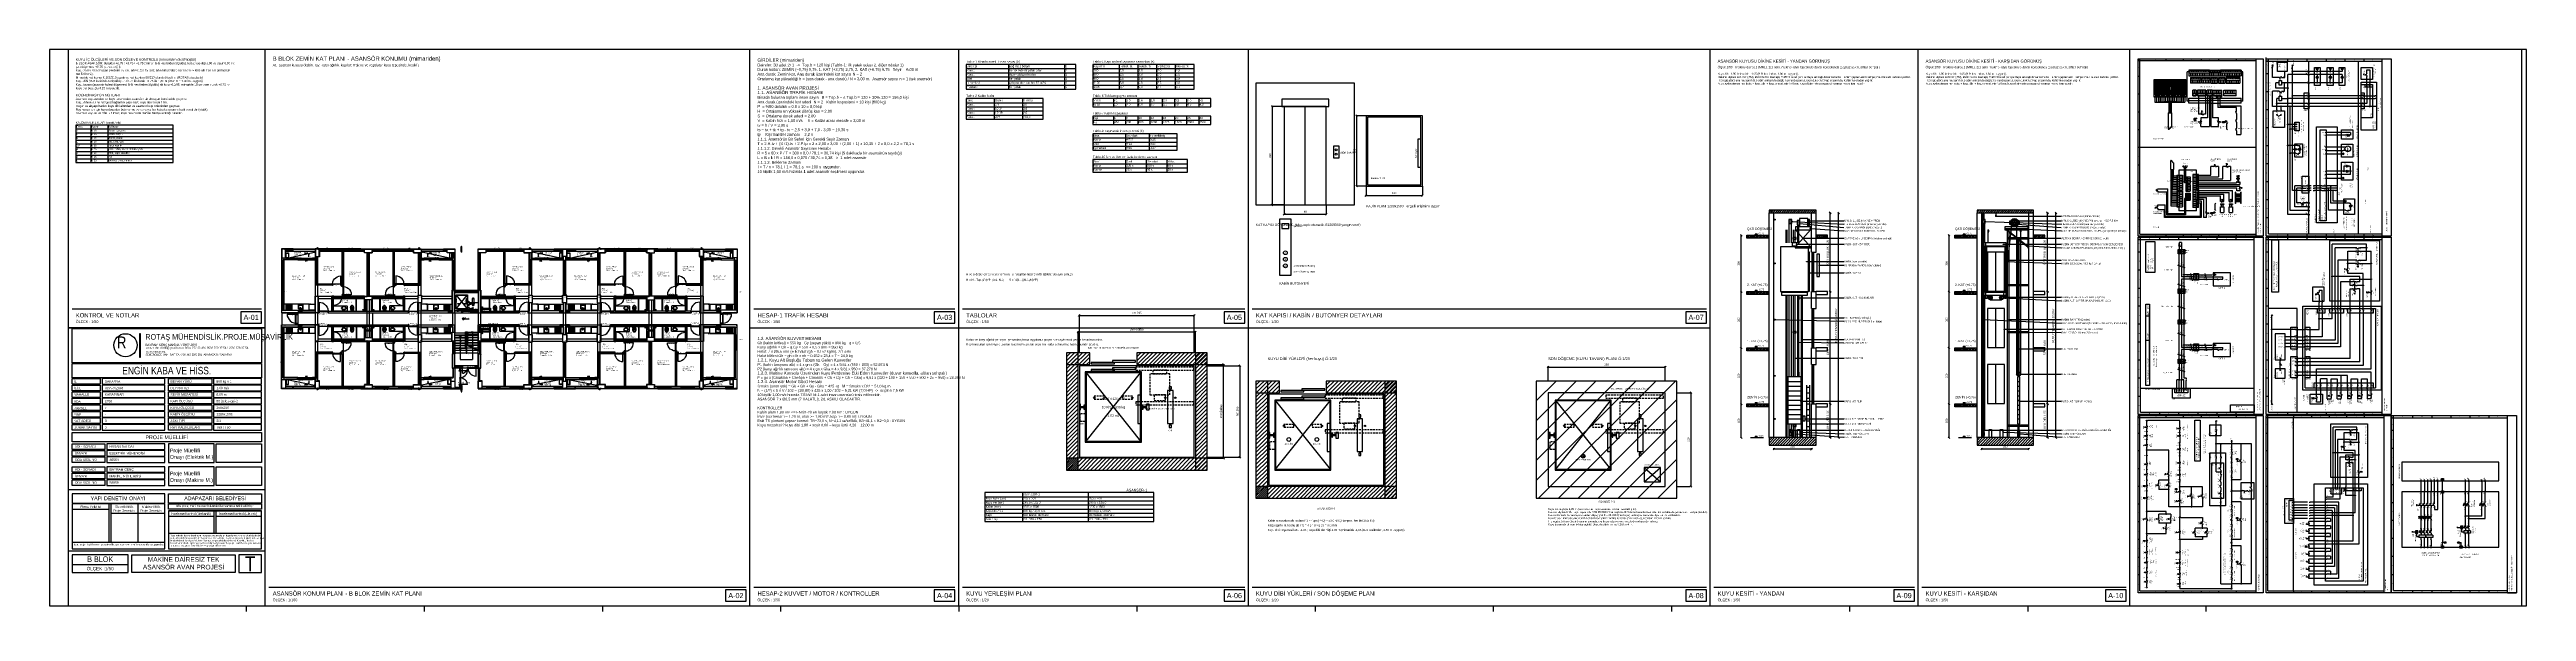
# Model space of a CAD drawing. Header units: centimetres. Extents: x 0 to 13208, y -30 to 2970.
import ezdxf
from ezdxf.enums import TextEntityAlignment as Align

# ---------------------------------------------------------------- set-up
doc = ezdxf.new("R2010")
doc.units = ezdxf.units.CM
doc.linetypes.add('CENTER', pattern=[40, 25, -5, 5, -5])
doc.linetypes.add('DASHED', pattern=[15, 10, -5])
for name, color, linetype in [('SCOTT-ANTET', 4, 'CONTINUOUS'), ('SCOTT-BASLIK', 5, 'CONTINUOUS'), ('SCOTT-CERCEVE', 7, 'CONTINUOUS'), ('SCOTT-DUVAR', 7, 'CONTINUOUS'), ('SCOTT-EKSEN', 8, 'CENTER'), ('SCOTT-ELEKTRIK', 3, 'CONTINUOUS'), ('SCOTT-ELEKTRIK-YAZI', 4, 'CONTINUOUS'), ('SCOTT-HALAT', 6, 'CONTINUOUS'), ('SCOTT-ISARET', 1, 'CONTINUOUS'), ('SCOTT-KA', 30, 'CONTINUOUS'), ('SCOTT-KABIN', 5, 'CONTINUOUS'), ('SCOTT-KAPI', 3, 'CONTINUOUS'), ('SCOTT-KOT', 2, 'CONTINUOUS'), ('SCOTT-MIMARI', 8, 'CONTINUOUS'), ('SCOTT-MOTOR', 6, 'CONTINUOUS'), ('SCOTT-MOTOR-GIZLI', 6, 'DASHED'), ('SCOTT-OLCU', 3, 'CONTINUOUS'), ('SCOTT-RAY', 1, 'CONTINUOUS'), ('SCOTT-SIVA', 8, 'CONTINUOUS'), ('SCOTT-TABLO', 4, 'CONTINUOUS'), ('SCOTT-TARAMA', 8, 'CONTINUOUS'), ('SCOTT-UYARI', 1, 'CONTINUOUS'), ('SCOTT-YAZI', 4, 'CONTINUOUS'), ('SCOTT-YUK', 1, 'CONTINUOUS')]:
    doc.layers.add(name, color=color, linetype=linetype)
doc.styles.get("Standard").update_dxf_attribs({"font": 'arial.ttf', "width": 0.8})

msp = doc.modelspace()

# ---------------------------------------------------------------- linework, layer by layer
at = {"layer": 'SCOTT-ANTET'}
for p, q in [((120, 1585), (1130, 1585)), ((3755, 1585), (4828, 1585)), ((4868, 1585), (6373, 1585)), ((6413, 1585), (8835, 1585)), ((1150, 620), (100, 620)), ((615, 544), (120, 544)), ((318, 339), (318, 544)), ((328, 339), (328, 544)), ((471, 544), (471, 339)), ((318, 514), (120, 514)), ((615, 494), (328, 494)), ((878, 477), (635, 477)), ((878, 386), (878, 507)), ((888, 386), (888, 507)), ((1130, 477), (888, 477)), ((1150, 292), (100, 292)), ((615, 339), (120, 339)), ((1130, 386), (635, 386)), ((420, 219), (120, 219)), ((1170, 100), (3715, 100)), ((3755, 100), (4828, 100)), ((4868, 100), (6373, 100)), ((6413, 100), (8835, 100)), ((8875, 100), (9944, 100)), ((9984, 100), (11073, 100))]:
    msp.add_line(p, q, dxfattribs=at)
for points in [[(100, 0), (1150, 0), (1150, 1485), (100, 1485), (100, 0)], [(120, 1298), (120, 1480), (1130, 1480), (1130, 1298), (120, 1298)], [(484, 1325), (482, 1325), (482, 1454), (484, 1454), (484, 1325)], [(120, 1218), (120, 1293), (1130, 1293), (1130, 1218), (120, 1218)], [(120, 1213), (270, 1213), (270, 1183), (120, 1183), (120, 1213)], [(615, 1213), (280, 1213), (280, 1183), (615, 1183), (615, 1213)], [(635, 1213), (865, 1213), (865, 1183), (635, 1183), (635, 1213)], [(1130, 1213), (875, 1213), (875, 1183), (1130, 1183), (1130, 1213)], [(120, 1148), (120, 1178), (270, 1178), (270, 1148), (120, 1148)], [(120, 1143), (270, 1143), (270, 1113), (120, 1113), (120, 1143)], [(120, 1078), (120, 1108), (270, 1108), (270, 1078), (120, 1078)], [(120, 1073), (270, 1073), (270, 1043), (120, 1043), (120, 1073)], [(615, 1178), (280, 1178), (280, 1148), (615, 1148), (615, 1178)], [(615, 1143), (280, 1143), (280, 1113), (615, 1113), (615, 1143)], [(615, 1108), (280, 1108), (280, 1078), (615, 1078), (615, 1108)], [(615, 1073), (280, 1073), (280, 1043), (615, 1043), (615, 1073)], [(635, 1148), (635, 1178), (865, 1178), (865, 1148), (635, 1148)], [(635, 1143), (865, 1143), (865, 1113), (635, 1113), (635, 1143)], [(635, 1078), (635, 1108), (865, 1108), (865, 1078), (635, 1078)], [(635, 1073), (865, 1073), (865, 1043), (635, 1043), (635, 1073)], [(1130, 1178), (875, 1178), (875, 1148), (1130, 1148), (1130, 1178)], [(1130, 1143), (875, 1143), (875, 1113), (1130, 1113), (1130, 1143)], [(1130, 1108), (875, 1108), (875, 1078), (1130, 1078), (1130, 1108)], [(1130, 1073), (875, 1073), (875, 1043), (1130, 1043), (1130, 1073)], [(120, 1008), (120, 1038), (270, 1038), (270, 1008), (120, 1008)], [(120, 973), (120, 1003), (270, 1003), (270, 973), (120, 973)], [(120, 938), (120, 968), (270, 968), (270, 938), (120, 938)], [(120, 875), (120, 925), (1130, 925), (1130, 875), (120, 875)], [(615, 1038), (280, 1038), (280, 1008), (615, 1008), (615, 1038)], [(615, 1003), (280, 1003), (280, 973), (615, 973), (615, 1003)], [(615, 968), (280, 968), (280, 938), (615, 938), (615, 968)], [(635, 1008), (635, 1038), (865, 1038), (865, 1008), (635, 1008)], [(635, 973), (635, 1003), (865, 1003), (865, 973), (635, 973)], [(635, 938), (635, 968), (865, 968), (865, 938), (635, 938)], [(1130, 1038), (875, 1038), (875, 1008), (1130, 1008), (1130, 1038)], [(1130, 1003), (875, 1003), (875, 973), (1130, 973), (1130, 1003)], [(1130, 968), (875, 968), (875, 938), (1130, 938), (1130, 968)], [(120, 865), (295, 865), (295, 835), (120, 835), (120, 865)], [(120, 800), (120, 830), (295, 830), (295, 800), (120, 800)], [(120, 765), (120, 795), (295, 795), (295, 765), (120, 765)], [(615, 865), (305, 865), (305, 835), (615, 835), (615, 865)], [(615, 830), (305, 830), (305, 800), (615, 800), (615, 830)], [(615, 795), (305, 795), (305, 765), (615, 765), (615, 795)], [(635, 765), (878, 765), (878, 865), (635, 865), (635, 765)], [(1130, 865), (1130, 765), (888, 765), (888, 865), (1130, 865)], [(120, 743), (295, 743), (295, 713), (120, 713), (120, 743)], [(120, 678), (120, 708), (295, 708), (295, 678), (120, 678)], [(120, 643), (120, 673), (295, 673), (295, 643), (120, 643)], [(615, 743), (305, 743), (305, 713), (615, 713), (615, 743)], [(615, 708), (305, 708), (305, 678), (615, 678), (615, 708)], [(615, 673), (305, 673), (305, 643), (615, 643), (615, 673)], [(635, 643), (878, 643), (878, 743), (635, 743), (635, 643)], [(1130, 743), (1130, 643), (888, 643), (888, 743), (1130, 743)], [(120, 599), (120, 549), (615, 549), (615, 599), (120, 599)], [(615, 305), (615, 544), (120, 544), (120, 305), (615, 305)], [(1130, 599), (1130, 549), (635, 549), (635, 599), (1130, 599)], [(1130, 544), (1130, 516), (635, 516), (635, 544), (1130, 544)], [(635, 507), (1130, 507), (635, 507), (635, 305), (1130, 305), (1130, 507)], [(420, 272), (120, 272), (120, 179), (420, 179), (420, 272)], [(990, 272), (990, 179), (439, 179), (439, 272), (990, 272)], [(1010, 272), (1010, 179), (1130, 179), (1130, 272), (1010, 272)]]:
    msp.add_lwpolyline(points, dxfattribs=at)
for points in [[(1020, 1510), (1130, 1510), (1130, 1570), (1020, 1570)], [(4718, 1510), (4828, 1510), (4828, 1570), (4718, 1570)], [(6263, 1510), (6373, 1510), (6373, 1570), (6263, 1570)], [(8725, 1510), (8835, 1510), (8835, 1570), (8725, 1570)], [(3605, 25), (3715, 25), (3715, 85), (3605, 85)], [(4718, 25), (4828, 25), (4828, 85), (4718, 85)], [(6263, 25), (6373, 25), (6373, 85), (6263, 85)], [(8725, 25), (8835, 25), (8835, 85), (8725, 85)], [(9834, 25), (9944, 25), (9944, 85), (9834, 85)], [(10963, 25), (11073, 25), (11073, 85), (10963, 85)]]:
    msp.add_lwpolyline(points, close=True, dxfattribs=at)
msp.add_circle((405, 1391), 61.8, dxfattribs=at)
at = {"layer": 'SCOTT-CERCEVE'}
for p, q in [((1150, 0), (1150, 2970)), ((3735, 0), (3735, 2970)), ((4848, 0), (4848, 2970)), ((6393, 0), (6393, 2970)), ((8855, 0), (8855, 2970)), ((9964, 0), (9964, 2970)), ((11093, 0), (11093, 2970)), ((100, 1485), (1150, 1485)), ((3735, 1485), (4848, 1485)), ((4848, 1485), (6393, 1485)), ((6393, 1485), (8855, 1485))]:
    msp.add_line(p, q, dxfattribs=at)
for points in [[(0, 0), (13208, 0), (13208, 2970), (0, 2970)], [(100, 0), (13183, 0), (13183, 2970), (100, 2970)]]:
    msp.add_lwpolyline(points, close=True, dxfattribs=at)
at = {"layer": 'SCOTT-DUVAR'}
for p, q in [((9170, 898), (9170, 2098)), ((9195, 898), (9195, 2098)), ((9395, 1888), (9395, 2098)), ((9420, 1888), (9420, 2098)), ((10279, 898), (10279, 2098)), ((10304, 898), (10304, 2098)), ((10554, 898), (10554, 2098)), ((10579, 898), (10579, 2098)), ((9395, 1888), (9420, 1888)), ((9395, 1588), (9395, 1678)), ((9395, 1678), (9420, 1678)), ((9395, 1588), (9420, 1588)), ((9420, 1588), (9420, 1678)), ((9395, 1288), (9395, 1378)), ((9395, 1378), (9420, 1378)), ((9420, 1288), (9420, 1378)), ((9395, 1288), (9420, 1288)), ((9395, 898), (9395, 1078)), ((9395, 1078), (9420, 1078)), ((9420, 898), (9420, 1078))]:
    msp.add_line(p, q, dxfattribs=at)
for points in [[(6433, 2141), (6958, 2141), (6958, 2791), (6433, 2791)], [(9170, 2098), (9420, 2098), (9420, 2112), (9170, 2112)], [(10279, 2098), (10579, 2098), (10579, 2112), (10279, 2112)], [(5423, 725), (5485, 725), (5485, 1350), (5423, 1350)], [(5423, 1288), (5548, 1288), (5548, 1350), (5423, 1350)], [(5798, 1288), (6173, 1288), (6173, 1350), (5798, 1350)], [(6110, 725), (6173, 725), (6173, 1350), (6110, 1350)], [(6433, 575), (6496, 575), (6496, 1200), (6433, 1200)], [(6433, 1138), (6558, 1138), (6558, 1200), (6433, 1200)], [(6808, 1138), (7183, 1138), (7183, 1200), (6808, 1200)], [(7121, 575), (7183, 575), (7183, 1200), (7121, 1200)], [(7928, 575), (8678, 575), (8678, 1200), (7928, 1200)], [(9170, 858), (9420, 858), (9420, 898), (9170, 898)], [(10279, 858), (10579, 858), (10579, 898), (10279, 898)], [(5423, 725), (6173, 725), (6173, 788), (5423, 788)], [(6433, 575), (7183, 575), (7183, 638), (6433, 638)]]:
    msp.add_lwpolyline(points, close=True, dxfattribs=at)
for points in [[(9170, 1962), (9050, 1962), (9050, 1978), (9170, 1978)], [(9420, 1962), (9480, 1962), (9480, 1978), (9420, 1978)], [(10279, 1962), (10159, 1962), (10159, 1978), (10279, 1978)], [(10579, 1962), (10639, 1962), (10639, 1978), (10579, 1978)], [(9170, 1662), (9050, 1662), (9050, 1678), (9170, 1678)], [(9420, 1662), (9480, 1662), (9480, 1678), (9420, 1678)], [(10279, 1662), (10159, 1662), (10159, 1678), (10279, 1678)], [(10579, 1662), (10639, 1662), (10639, 1678), (10579, 1678)], [(9170, 1362), (9050, 1362), (9050, 1378), (9170, 1378)], [(9420, 1362), (9480, 1362), (9480, 1378), (9420, 1378)], [(10279, 1362), (10159, 1362), (10159, 1378), (10279, 1378)], [(10579, 1362), (10639, 1362), (10639, 1378), (10579, 1378)], [(9170, 1062), (9050, 1062), (9050, 1078), (9170, 1078)], [(9420, 1062), (9480, 1062), (9480, 1078), (9420, 1078)], [(10279, 1062), (10159, 1062), (10159, 1078), (10279, 1078)], [(10579, 1062), (10639, 1062), (10639, 1078), (10579, 1078)]]:
    msp.add_lwpolyline(points, dxfattribs=at)
at = {"layer": 'SCOTT-EKSEN'}
for p, q in [((1050, -30), (1050, -5)), ((2000, -30), (2000, -5)), ((2950, -30), (2950, -5)), ((3900, -30), (3900, -5)), ((4850, -30), (4850, -5)), ((5800, -30), (5800, -5)), ((6750, -30), (6750, -5)), ((7700, -30), (7700, -5)), ((8650, -30), (8650, -5)), ((9600, -30), (9600, -5)), ((10550, -30), (10550, -5)), ((11500, -30), (11500, -5))]:
    msp.add_line(p, q, dxfattribs=at)
at = {"layer": 'SCOTT-ELEKTRIK'}
for p, q in [((11137, 1974), (11137, 2920)), ((11137, 2920), (11804, 2920)), ((11137, 2911), (11766, 2911)), ((11147, 1984), (11147, 2920)), ((11284, 2920), (11284, 2911)), ((11378, 2920), (11378, 2911)), ((11473, 2920), (11473, 2911)), ((11567, 2911), (11567, 2920)), ((11662, 2911), (11662, 2920)), ((11766, 1974), (11766, 2920)), ((11804, 2920), (11804, 1974)), ((11820, 2920), (11820, 2927)), ((11820, 1974), (11820, 2920)), ((11820, 2920), (12487, 2920)), ((11820, 2908), (12439, 2908)), ((11832, 1986), (11832, 2920)), ((11934, 2920), (11934, 2908)), ((12037, 2920), (12037, 2908)), ((12047, 1986), (12047, 2908)), ((12139, 2920), (12139, 2908)), ((12241, 2908), (12241, 2920)), ((12312, 1986), (12312, 2908)), ((12343, 2908), (12343, 2920)), ((12439, 1974), (12439, 2920)), ((12487, 2920), (12487, 1974)), ((11147, 2826), (11137, 2826)), ((11222, 2810), (11231, 2810)), ((11222, 2716), (11222, 2810)), ((11222, 2775), (11231, 2775)), ((11223, 2808), (11223, 2795)), ((11230, 2808), (11223, 2808)), ((11223, 2795), (11230, 2795)), ((11230, 2788), (11223, 2788)), ((11223, 2788), (11223, 2780)), ((11223, 2780), (11230, 2780)), ((11224, 2793), (11229, 2793)), ((11224, 2789), (11224, 2793)), ((11229, 2789), (11224, 2789)), ((11229, 2793), (11229, 2789)), ((11230, 2795), (11230, 2808)), ((11230, 2780), (11230, 2788)), ((11231, 2810), (11241, 2810)), ((11231, 2716), (11231, 2810)), ((11231, 2810), (11231, 2716)), ((11231, 2775), (11241, 2775)), ((11232, 2808), (11232, 2795)), ((11240, 2808), (11232, 2808)), ((11232, 2795), (11240, 2795)), ((11240, 2788), (11232, 2788)), ((11232, 2788), (11232, 2780)), ((11232, 2780), (11240, 2780)), ((11233, 2793), (11238, 2793)), ((11233, 2789), (11233, 2793)), ((11238, 2789), (11233, 2789)), ((11238, 2793), (11238, 2789)), ((11240, 2795), (11240, 2808)), ((11240, 2780), (11240, 2788)), ((11241, 2810), (11250, 2810)), ((11241, 2716), (11241, 2810)), ((11241, 2810), (11241, 2716)), ((11241, 2775), (11250, 2775)), ((11242, 2808), (11242, 2795)), ((11249, 2808), (11242, 2808)), ((11242, 2795), (11249, 2795)), ((11249, 2788), (11242, 2788)), ((11242, 2788), (11242, 2780)), ((11242, 2780), (11249, 2780)), ((11243, 2793), (11248, 2793)), ((11243, 2789), (11243, 2793)), ((11248, 2789), (11243, 2789)), ((11248, 2793), (11248, 2789)), ((11249, 2795), (11249, 2808)), ((11249, 2780), (11249, 2788)), ((11250, 2810), (11260, 2810)), ((11250, 2716), (11250, 2810)), ((11250, 2810), (11250, 2716)), ((11250, 2775), (11260, 2775)), ((11251, 2808), (11251, 2795)), ((11259, 2808), (11251, 2808)), ((11251, 2795), (11259, 2795)), ((11259, 2788), (11251, 2788)), ((11251, 2788), (11251, 2780)), ((11251, 2780), (11259, 2780)), ((11252, 2793), (11257, 2793)), ((11252, 2789), (11252, 2793)), ((11257, 2789), (11252, 2789)), ((11257, 2793), (11257, 2789)), ((11259, 2795), (11259, 2808)), ((11259, 2780), (11259, 2788)), ((11260, 2810), (11269, 2810)), ((11260, 2716), (11260, 2810)), ((11260, 2810), (11260, 2716)), ((11260, 2808), (11260, 2795)), ((11268, 2808), (11260, 2808)), ((11260, 2795), (11268, 2795)), ((11268, 2788), (11260, 2788)), ((11260, 2788), (11260, 2780)), ((11260, 2780), (11268, 2780)), ((11260, 2775), (11269, 2775)), ((11262, 2793), (11267, 2793)), ((11262, 2789), (11262, 2793)), ((11267, 2789), (11262, 2789)), ((11267, 2793), (11267, 2789)), ((11268, 2795), (11268, 2808)), ((11268, 2780), (11268, 2788)), ((11269, 2810), (11278, 2810)), ((11269, 2716), (11269, 2810)), ((11269, 2810), (11269, 2716)), ((11269, 2775), (11278, 2775)), ((11270, 2808), (11270, 2795)), ((11277, 2808), (11270, 2808)), ((11270, 2795), (11277, 2795)), ((11277, 2788), (11270, 2788)), ((11270, 2788), (11270, 2780)), ((11270, 2780), (11277, 2780)), ((11271, 2793), (11276, 2793)), ((11271, 2789), (11271, 2793)), ((11276, 2789), (11271, 2789)), ((11276, 2793), (11276, 2789)), ((11277, 2795), (11277, 2808)), ((11277, 2780), (11277, 2788)), ((11278, 2810), (11288, 2810)), ((11278, 2716), (11278, 2810)), ((11278, 2810), (11278, 2716)), ((11278, 2775), (11288, 2775)), ((11279, 2808), (11279, 2795)), ((11287, 2808), (11279, 2808)), ((11279, 2795), (11287, 2795)), ((11287, 2788), (11279, 2788)), ((11279, 2788), (11279, 2780)), ((11279, 2780), (11287, 2780)), ((11281, 2793), (11286, 2793)), ((11281, 2789), (11281, 2793)), ((11286, 2789), (11281, 2789)), ((11286, 2793), (11286, 2789)), ((11287, 2795), (11287, 2808)), ((11287, 2780), (11287, 2788)), ((11288, 2810), (11297, 2810)), ((11288, 2716), (11288, 2810)), ((11288, 2810), (11288, 2716)), ((11288, 2775), (11297, 2775)), ((11289, 2808), (11289, 2795)), ((11296, 2808), (11289, 2808)), ((11289, 2795), (11296, 2795)), ((11296, 2788), (11289, 2788)), ((11289, 2788), (11289, 2780)), ((11289, 2780), (11296, 2780)), ((11290, 2793), (11295, 2793)), ((11290, 2789), (11290, 2793)), ((11295, 2789), (11290, 2789)), ((11295, 2793), (11295, 2789)), ((11296, 2795), (11296, 2808)), ((11296, 2780), (11296, 2788)), ((11297, 2810), (11307, 2810)), ((11297, 2716), (11297, 2810)), ((11297, 2810), (11297, 2716)), ((11297, 2775), (11307, 2775)), ((11298, 2808), (11298, 2795)), ((11306, 2808), (11298, 2808)), ((11298, 2795), (11306, 2795)), ((11306, 2788), (11298, 2788)), ((11298, 2788), (11298, 2780)), ((11298, 2780), (11306, 2780)), ((11300, 2793), (11304, 2793)), ((11300, 2789), (11300, 2793)), ((11304, 2789), (11300, 2789)), ((11304, 2793), (11304, 2789)), ((11306, 2795), (11306, 2808)), ((11306, 2780), (11306, 2788)), ((11307, 2810), (11316, 2810)), ((11307, 2716), (11307, 2810)), ((11307, 2810), (11307, 2716)), ((11307, 2775), (11316, 2775)), ((11308, 2808), (11308, 2795)), ((11315, 2808), (11308, 2808)), ((11308, 2795), (11315, 2795)), ((11315, 2788), (11308, 2788)), ((11308, 2788), (11308, 2780)), ((11308, 2780), (11315, 2780)), ((11309, 2793), (11314, 2793)), ((11309, 2789), (11309, 2793)), ((11314, 2789), (11309, 2789)), ((11314, 2793), (11314, 2789)), ((11315, 2795), (11315, 2808)), ((11315, 2780), (11315, 2788)), ((11316, 2810), (11326, 2810)), ((11316, 2716), (11316, 2810)), ((11316, 2810), (11316, 2716)), ((11316, 2775), (11326, 2775)), ((11317, 2808), (11317, 2795)), ((11325, 2808), (11317, 2808)), ((11317, 2795), (11325, 2795)), ((11325, 2788), (11317, 2788)), ((11317, 2788), (11317, 2780)), ((11317, 2780), (11325, 2780)), ((11319, 2793), (11323, 2793)), ((11319, 2789), (11319, 2793)), ((11323, 2789), (11319, 2789)), ((11323, 2793), (11323, 2789)), ((11325, 2795), (11325, 2808)), ((11325, 2780), (11325, 2788)), ((11326, 2810), (11335, 2810)), ((11326, 2716), (11326, 2810)), ((11326, 2810), (11326, 2716)), ((11326, 2775), (11335, 2775)), ((11327, 2808), (11327, 2795)), ((11334, 2808), (11327, 2808)), ((11327, 2795), (11334, 2795)), ((11334, 2788), (11327, 2788)), ((11327, 2788), (11327, 2780)), ((11327, 2780), (11334, 2780)), ((11328, 2793), (11333, 2793)), ((11328, 2789), (11328, 2793)), ((11333, 2789), (11328, 2789)), ((11333, 2793), (11333, 2789)), ((11334, 2795), (11334, 2808)), ((11334, 2780), (11334, 2788)), ((11335, 2810), (11345, 2810)), ((11335, 2716), (11335, 2810)), ((11335, 2810), (11335, 2716)), ((11335, 2775), (11345, 2775)), ((11336, 2808), (11336, 2795)), ((11344, 2808), (11336, 2808)), ((11336, 2795), (11344, 2795)), ((11344, 2788), (11336, 2788)), ((11336, 2788), (11336, 2780)), ((11336, 2780), (11344, 2780)), ((11338, 2793), (11342, 2793)), ((11338, 2789), (11338, 2793)), ((11342, 2789), (11338, 2789)), ((11342, 2793), (11342, 2789)), ((11344, 2795), (11344, 2808)), ((11344, 2780), (11344, 2788)), ((11345, 2810), (11354, 2810)), ((11345, 2716), (11345, 2810)), ((11345, 2810), (11345, 2716)), ((11345, 2775), (11354, 2775)), ((11346, 2808), (11346, 2795)), ((11353, 2808), (11346, 2808)), ((11346, 2795), (11353, 2795)), ((11353, 2788), (11346, 2788)), ((11346, 2788), (11346, 2780)), ((11346, 2780), (11353, 2780)), ((11347, 2793), (11352, 2793)), ((11347, 2789), (11347, 2793)), ((11352, 2789), (11347, 2789)), ((11352, 2793), (11352, 2789)), ((11353, 2795), (11353, 2808)), ((11353, 2780), (11353, 2788)), ((11354, 2810), (11364, 2810)), ((11354, 2716), (11354, 2810)), ((11354, 2810), (11354, 2716)), ((11354, 2775), (11364, 2775)), ((11355, 2808), (11355, 2795)), ((11363, 2808), (11355, 2808)), ((11355, 2795), (11363, 2795)), ((11363, 2788), (11355, 2788)), ((11355, 2788), (11355, 2780)), ((11355, 2780), (11363, 2780)), ((11356, 2793), (11361, 2793)), ((11356, 2789), (11356, 2793)), ((11361, 2789), (11356, 2789)), ((11361, 2793), (11361, 2789)), ((11363, 2795), (11363, 2808)), ((11363, 2780), (11363, 2788)), ((11364, 2810), (11373, 2810)), ((11364, 2716), (11364, 2810)), ((11364, 2810), (11364, 2716)), ((11364, 2808), (11364, 2795)), ((11372, 2808), (11364, 2808)), ((11364, 2795), (11372, 2795)), ((11372, 2788), (11364, 2788)), ((11364, 2788), (11364, 2780)), ((11364, 2780), (11372, 2780)), ((11364, 2775), (11373, 2775)), ((11366, 2793), (11371, 2793)), ((11366, 2789), (11366, 2793)), ((11371, 2789), (11366, 2789)), ((11371, 2793), (11371, 2789)), ((11372, 2795), (11372, 2808)), ((11372, 2780), (11372, 2788)), ((11373, 2810), (11382, 2810)), ((11373, 2716), (11373, 2810)), ((11373, 2810), (11373, 2716)), ((11373, 2775), (11382, 2775)), ((11374, 2808), (11374, 2795)), ((11382, 2808), (11374, 2808)), ((11374, 2795), (11382, 2795)), ((11382, 2788), (11374, 2788)), ((11374, 2788), (11374, 2780)), ((11374, 2780), (11382, 2780)), ((11375, 2793), (11380, 2793)), ((11375, 2789), (11375, 2793)), ((11380, 2789), (11375, 2789)), ((11380, 2793), (11380, 2789)), ((11382, 2810), (11392, 2810)), ((11382, 2716), (11382, 2810)), ((11382, 2810), (11382, 2716)), ((11382, 2795), (11382, 2808)), ((11382, 2780), (11382, 2788)), ((11382, 2775), (11392, 2775)), ((11383, 2808), (11383, 2795)), ((11391, 2808), (11383, 2808)), ((11383, 2795), (11391, 2795)), ((11391, 2788), (11383, 2788)), ((11383, 2788), (11383, 2780)), ((11383, 2780), (11391, 2780)), ((11385, 2793), (11390, 2793)), ((11385, 2789), (11385, 2793)), ((11390, 2789), (11385, 2789)), ((11390, 2793), (11390, 2789)), ((11391, 2795), (11391, 2808)), ((11391, 2780), (11391, 2788)), ((11392, 2810), (11392, 2716)), ((11399, 2694), (11399, 2851)), ((11407, 2851), (11399, 2851)), ((11407, 2859), (11407, 2829)), ((11517, 2859), (11407, 2859)), ((11407, 2846), (11517, 2846)), ((11407, 2829), (11517, 2829)), ((11413, 2853), (11410, 2857)), ((11413, 2853), (11410, 2857)), ((11414, 2853), (11411, 2857)), ((11414, 2853), (11411, 2857)), ((11416, 2846), (11416, 2829)), ((11416, 2820), (11471, 2820)), ((11416, 2820), (11416, 2791)), ((11471, 2807), (11416, 2807)), ((11471, 2791), (11416, 2791)), ((11423, 2853), (11420, 2857)), ((11423, 2853), (11420, 2857)), ((11423, 2853), (11420, 2857)), ((11423, 2853), (11420, 2857)), ((11423, 2815), (11420, 2819)), ((11423, 2815), (11420, 2819)), ((11423, 2814), (11420, 2818)), ((11423, 2814), (11420, 2818)), ((11425, 2846), (11425, 2829)), ((11425, 2846), (11425, 2829)), ((11425, 2807), (11425, 2791)), ((11425, 2807), (11425, 2791)), ((11432, 2853), (11429, 2857)), ((11432, 2853), (11429, 2857)), ((11432, 2815), (11429, 2819)), ((11432, 2815), (11429, 2819)), ((11432, 2814), (11429, 2818)), ((11432, 2814), (11429, 2818)), ((11433, 2853), (11430, 2857)), ((11433, 2853), (11430, 2857)), ((11434, 2846), (11434, 2829)), ((11434, 2846), (11434, 2829)), ((11434, 2807), (11434, 2791)), ((11442, 2853), (11439, 2857)), ((11442, 2853), (11439, 2857)), ((11442, 2853), (11439, 2857)), ((11442, 2853), (11439, 2857)), ((11442, 2815), (11439, 2819)), ((11442, 2815), (11439, 2819)), ((11442, 2814), (11439, 2818)), ((11442, 2814), (11439, 2818)), ((11443, 2846), (11443, 2829)), ((11443, 2846), (11443, 2829)), ((11444, 2807), (11444, 2791)), ((11444, 2807), (11444, 2791)), ((11451, 2853), (11448, 2857)), ((11451, 2853), (11448, 2857)), ((11451, 2853), (11448, 2857)), ((11451, 2853), (11448, 2857)), ((11451, 2815), (11448, 2819)), ((11451, 2815), (11448, 2819)), ((11451, 2814), (11448, 2818)), ((11451, 2814), (11448, 2818)), ((11452, 2846), (11452, 2829)), ((11452, 2846), (11452, 2829)), ((11453, 2807), (11453, 2791)), ((11453, 2807), (11453, 2791)), ((11460, 2853), (11457, 2857)), ((11460, 2853), (11457, 2857)), ((11460, 2853), (11457, 2857)), ((11460, 2853), (11457, 2857)), ((11460, 2814), (11457, 2818)), ((11460, 2814), (11457, 2818)), ((11460, 2815), (11458, 2819)), ((11460, 2815), (11458, 2819)), ((11462, 2846), (11462, 2829)), ((11462, 2846), (11462, 2829)), ((11462, 2807), (11462, 2791)), ((11462, 2807), (11462, 2791)), ((11469, 2853), (11466, 2857)), ((11469, 2853), (11466, 2857)), ((11469, 2853), (11466, 2857)), ((11469, 2853), (11466, 2857)), ((11469, 2814), (11466, 2818)), ((11469, 2814), (11466, 2818)), ((11470, 2815), (11467, 2819)), ((11470, 2815), (11467, 2819)), ((11471, 2846), (11471, 2829)), ((11471, 2846), (11471, 2829)), ((11471, 2846), (11471, 2829)), ((11471, 2820), (11471, 2791)), ((11471, 2820), (11471, 2791)), ((11478, 2853), (11475, 2857)), ((11478, 2853), (11475, 2857)), ((11475, 2820), (11521, 2820)), ((11475, 2820), (11475, 2791)), ((11521, 2807), (11475, 2807)), ((11521, 2791), (11475, 2791)), ((11479, 2853), (11476, 2857)), ((11479, 2853), (11476, 2857)), ((11482, 2815), (11479, 2819)), ((11482, 2815), (11479, 2819)), ((11482, 2814), (11479, 2818)), ((11482, 2814), (11479, 2818)), ((11480, 2846), (11480, 2829)), ((11480, 2846), (11480, 2829)), ((11480, 2846), (11480, 2829)), ((11487, 2853), (11484, 2857)), ((11487, 2853), (11484, 2857)), ((11484, 2807), (11484, 2791)), ((11488, 2853), (11485, 2857)), ((11488, 2853), (11485, 2857)), ((11489, 2846), (11489, 2829)), ((11489, 2846), (11489, 2829)), ((11489, 2846), (11489, 2829)), ((11492, 2815), (11489, 2819)), ((11492, 2815), (11489, 2819)), ((11492, 2814), (11489, 2818)), ((11492, 2814), (11489, 2818)), ((11497, 2853), (11494, 2857)), ((11497, 2853), (11494, 2857)), ((11497, 2853), (11494, 2857)), ((11497, 2853), (11494, 2857)), ((11494, 2807), (11494, 2791)), ((11494, 2807), (11494, 2791)), ((11494, 2807), (11494, 2791)), ((11500, 2814), (11497, 2818)), ((11500, 2814), (11497, 2818)), ((11498, 2846), (11498, 2829)), ((11498, 2846), (11498, 2829)), ((11498, 2846), (11498, 2829)), ((11501, 2815), (11498, 2819)), ((11501, 2815), (11498, 2819)), ((11506, 2853), (11503, 2857)), ((11506, 2853), (11503, 2857)), ((11506, 2853), (11503, 2857)), ((11506, 2853), (11503, 2857)), ((11503, 2807), (11503, 2791)), ((11510, 2814), (11507, 2818)), ((11510, 2814), (11507, 2818)), ((11508, 2846), (11508, 2829)), ((11508, 2846), (11508, 2829)), ((11508, 2846), (11508, 2829)), ((11511, 2815), (11508, 2819)), ((11511, 2815), (11508, 2819)), ((11515, 2853), (11512, 2857)), ((11515, 2853), (11512, 2857)), ((11515, 2853), (11512, 2857)), ((11515, 2853), (11512, 2857)), ((11512, 2807), (11512, 2791)), ((11512, 2807), (11512, 2791)), ((11519, 2814), (11516, 2818)), ((11519, 2814), (11516, 2818)), ((11517, 2859), (11517, 2829)), ((11520, 2815), (11517, 2819)), ((11520, 2815), (11517, 2819)), ((11519, 2859), (11519, 2829)), ((11519, 2859), (11574, 2859)), ((11574, 2846), (11519, 2846)), ((11519, 2829), (11574, 2829)), ((11521, 2820), (11521, 2791)), ((11521, 2820), (11521, 2791)), ((11526, 2853), (11523, 2857)), ((11526, 2853), (11523, 2857)), ((11527, 2853), (11524, 2857)), ((11527, 2853), (11524, 2857)), ((11524, 2820), (11524, 2791)), ((11524, 2820), (11561, 2820)), ((11561, 2807), (11524, 2807)), ((11524, 2791), (11561, 2791)), ((11531, 2815), (11528, 2819)), ((11531, 2815), (11528, 2819)), ((11531, 2814), (11528, 2818)), ((11531, 2814), (11528, 2818)), ((11529, 2846), (11529, 2829)), ((11536, 2853), (11533, 2857)), ((11536, 2853), (11533, 2857)), ((11536, 2853), (11533, 2857)), ((11536, 2853), (11533, 2857)), ((11533, 2807), (11533, 2791)), ((11538, 2846), (11538, 2829)), ((11538, 2846), (11538, 2829)), ((11541, 2815), (11538, 2819)), ((11541, 2815), (11538, 2819)), ((11541, 2814), (11538, 2818)), ((11541, 2814), (11538, 2818)), ((11545, 2853), (11542, 2857)), ((11545, 2853), (11542, 2857)), ((11546, 2853), (11543, 2857)), ((11546, 2853), (11543, 2857)), ((11543, 2807), (11543, 2791)), ((11543, 2807), (11543, 2791)), ((11547, 2846), (11547, 2829)), ((11547, 2846), (11547, 2829)), ((11550, 2815), (11547, 2819)), ((11550, 2815), (11547, 2819)), ((11550, 2814), (11547, 2818)), ((11550, 2814), (11547, 2818)), ((11554, 2853), (11551, 2857)), ((11554, 2853), (11551, 2857)), ((11555, 2853), (11552, 2857)), ((11555, 2853), (11552, 2857)), ((11552, 2807), (11552, 2791)), ((11552, 2807), (11552, 2791)), ((11556, 2846), (11556, 2829)), ((11556, 2846), (11556, 2829)), ((11559, 2814), (11556, 2818)), ((11559, 2814), (11556, 2818)), ((11560, 2815), (11557, 2819)), ((11560, 2815), (11557, 2819)), ((11564, 2853), (11561, 2857)), ((11564, 2853), (11561, 2857)), ((11564, 2853), (11561, 2857)), ((11564, 2853), (11561, 2857)), ((11561, 2820), (11561, 2791)), ((11561, 2820), (11561, 2791)), ((11565, 2846), (11565, 2829)), ((11565, 2846), (11565, 2829)), ((11566, 2820), (11566, 2791)), ((11566, 2820), (11602, 2820)), ((11602, 2807), (11566, 2807)), ((11566, 2791), (11602, 2791)), ((11573, 2853), (11570, 2857)), ((11573, 2853), (11570, 2857)), ((11573, 2853), (11570, 2857)), ((11573, 2853), (11570, 2857)), ((11573, 2815), (11570, 2819)), ((11573, 2815), (11570, 2819)), ((11573, 2814), (11570, 2818)), ((11573, 2814), (11570, 2818)), ((11574, 2859), (11574, 2829)), ((11574, 2859), (11574, 2829)), ((11575, 2807), (11575, 2791)), ((11577, 2859), (11577, 2829)), ((11687, 2859), (11577, 2859)), ((11577, 2846), (11687, 2846)), ((11577, 2829), (11687, 2829)), ((11582, 2814), (11579, 2818)), ((11582, 2814), (11579, 2818)), ((11583, 2815), (11580, 2819)), ((11583, 2815), (11580, 2819)), ((11584, 2853), (11581, 2857)), ((11584, 2853), (11581, 2857)), ((11584, 2853), (11581, 2857)), ((11584, 2853), (11581, 2857)), ((11584, 2807), (11584, 2791)), ((11584, 2807), (11584, 2791)), ((11586, 2846), (11586, 2829)), ((11591, 2814), (11588, 2818)), ((11591, 2814), (11588, 2818)), ((11592, 2815), (11589, 2819)), ((11592, 2815), (11589, 2819)), ((11594, 2853), (11591, 2857)), ((11594, 2853), (11591, 2857)), ((11594, 2853), (11591, 2857)), ((11594, 2853), (11591, 2857)), ((11593, 2807), (11593, 2791)), ((11593, 2807), (11593, 2791)), ((11596, 2846), (11596, 2829)), ((11596, 2846), (11596, 2829)), ((11601, 2815), (11598, 2819)), ((11601, 2815), (11598, 2819)), ((11601, 2814), (11598, 2818)), ((11601, 2814), (11598, 2818)), ((11603, 2853), (11600, 2857)), ((11603, 2853), (11600, 2857)), ((11603, 2853), (11600, 2857)), ((11603, 2853), (11600, 2857)), ((11602, 2820), (11602, 2791)), ((11602, 2820), (11602, 2791)), ((11605, 2846), (11605, 2829)), ((11605, 2846), (11605, 2829)), ((11607, 2820), (11607, 2791)), ((11680, 2820), (11607, 2820)), ((11607, 2807), (11680, 2807)), ((11607, 2791), (11680, 2791)), ((11612, 2853), (11609, 2857)), ((11612, 2853), (11609, 2857)), ((11612, 2853), (11610, 2857)), ((11612, 2853), (11610, 2857)), ((11613, 2814), (11610, 2818)), ((11613, 2814), (11610, 2818)), ((11614, 2815), (11611, 2819)), ((11614, 2815), (11611, 2819)), ((11614, 2846), (11614, 2829)), ((11614, 2846), (11614, 2829)), ((11616, 2807), (11616, 2791)), ((11621, 2853), (11618, 2857)), ((11621, 2853), (11618, 2857)), ((11622, 2853), (11619, 2857)), ((11622, 2853), (11619, 2857)), ((11623, 2814), (11620, 2818)), ((11623, 2814), (11620, 2818)), ((11624, 2815), (11621, 2819)), ((11624, 2815), (11621, 2819)), ((11623, 2846), (11623, 2829)), ((11623, 2846), (11623, 2829)), ((11625, 2807), (11625, 2791)), ((11625, 2807), (11625, 2791)), ((11631, 2853), (11628, 2857)), ((11631, 2853), (11628, 2857)), ((11631, 2853), (11628, 2857)), ((11631, 2853), (11628, 2857)), ((11632, 2814), (11629, 2818)), ((11632, 2814), (11629, 2818)), ((11633, 2815), (11630, 2819)), ((11633, 2815), (11630, 2819)), ((11632, 2846), (11632, 2829)), ((11632, 2846), (11632, 2829)), ((11634, 2807), (11634, 2791)), ((11634, 2807), (11634, 2791)), ((11640, 2853), (11637, 2857)), ((11640, 2853), (11637, 2857)), ((11640, 2853), (11637, 2857)), ((11640, 2853), (11637, 2857)), ((11642, 2815), (11639, 2819)), ((11642, 2815), (11639, 2819)), ((11642, 2814), (11639, 2818)), ((11642, 2814), (11639, 2818)), ((11641, 2846), (11641, 2829)), ((11641, 2846), (11641, 2829)), ((11641, 2846), (11641, 2829)), ((11643, 2807), (11643, 2791)), ((11643, 2807), (11643, 2791)), ((11649, 2853), (11646, 2857)), ((11649, 2853), (11646, 2857)), ((11649, 2853), (11646, 2857)), ((11649, 2853), (11646, 2857)), ((11651, 2815), (11648, 2819)), ((11651, 2815), (11648, 2819)), ((11651, 2814), (11648, 2818)), ((11651, 2814), (11648, 2818)), ((11651, 2846), (11651, 2829)), ((11651, 2846), (11651, 2829)), ((11651, 2846), (11651, 2829)), ((11653, 2807), (11653, 2791)), ((11653, 2807), (11653, 2791)), ((11658, 2853), (11655, 2857)), ((11658, 2853), (11655, 2857)), ((11658, 2853), (11655, 2857)), ((11658, 2853), (11655, 2857)), ((11660, 2815), (11657, 2819)), ((11660, 2815), (11657, 2819)), ((11660, 2814), (11657, 2818)), ((11660, 2814), (11657, 2818)), ((11660, 2846), (11660, 2829)), ((11660, 2846), (11660, 2829)), ((11660, 2846), (11660, 2829)), ((11662, 2807), (11662, 2791)), ((11662, 2807), (11662, 2791)), ((11667, 2853), (11664, 2857)), ((11667, 2853), (11664, 2857)), ((11668, 2853), (11665, 2857)), ((11668, 2853), (11665, 2857)), ((11669, 2815), (11666, 2819)), ((11669, 2815), (11666, 2819)), ((11669, 2814), (11666, 2818)), ((11669, 2814), (11666, 2818)), ((11669, 2846), (11669, 2829)), ((11669, 2846), (11669, 2829)), ((11669, 2846), (11669, 2829)), ((11671, 2807), (11671, 2791)), ((11676, 2853), (11673, 2857)), ((11676, 2853), (11673, 2857)), ((11677, 2853), (11674, 2857)), ((11677, 2853), (11674, 2857)), ((11678, 2814), (11675, 2818)), ((11678, 2814), (11675, 2818)), ((11679, 2815), (11676, 2819)), ((11679, 2815), (11676, 2819)), ((11678, 2846), (11678, 2829)), ((11678, 2846), (11678, 2829)), ((11678, 2846), (11678, 2829)), ((11680, 2820), (11680, 2791)), ((11686, 2853), (11683, 2857)), ((11686, 2853), (11683, 2857)), ((11686, 2853), (11683, 2857)), ((11686, 2853), (11683, 2857)), ((11687, 2859), (11687, 2829)), ((11695, 2851), (11687, 2851)), ((11695, 2694), (11695, 2851)), ((11832, 2840), (11820, 2840)), ((11853, 2888), (11850, 2883)), ((11853, 2888), (11856, 2883)), ((11853, 2876), (11853, 2888)), ((11853, 2882), (11853, 2876)), ((11853, 2820), (11853, 2876)), ((11886, 2820), (11853, 2820)), ((11871, 2764), (11871, 2792)), ((11883, 2792), (11871, 2792)), ((11880, 2903), (11931, 2903)), ((11880, 2852), (11880, 2903)), ((11931, 2852), (11880, 2852)), ((11889, 2820), (11883, 2820)), ((11889, 2792), (11883, 2792)), ((11889, 2820), (11904, 2825)), ((11889, 2804), (11901, 2804)), ((11889, 2780), (11889, 2804)), ((11901, 2780), (11889, 2780)), ((11895, 2822), (11895, 2822)), ((11895, 2813), (11895, 2819)), ((11895, 2804), (11895, 2810)), ((11901, 2820), (11901, 2826)), ((11901, 2820), (11907, 2820)), ((11901, 2804), (11901, 2780)), ((11901, 2792), (11907, 2792)), ((12037, 2792), (11904, 2792)), ((11907, 2820), (11919, 2820)), ((11918, 2747), (11918, 2792)), ((11919, 2846), (11919, 2850)), ((11919, 2820), (11919, 2846)), ((11931, 2903), (11931, 2852)), ((11936, 2708), (11936, 2837)), ((12041, 2837), (11936, 2837)), ((11960, 2888), (11957, 2883)), ((11960, 2852), (11960, 2888)), ((11960, 2888), (11963, 2883)), ((12041, 2852), (11960, 2852)), ((11960, 2723), (11960, 2852)), ((12041, 2792), (12011, 2792)), ((12041, 2852), (12046, 2852)), ((12041, 2837), (12046, 2837)), ((12041, 2792), (12046, 2792)), ((12049, 2852), (12053, 2852)), ((12049, 2837), (12053, 2837)), ((12049, 2792), (12053, 2792)), ((12092, 2852), (12053, 2852)), ((12092, 2837), (12053, 2837)), ((12092, 2792), (12053, 2792)), ((12077, 2777), (12077, 2873)), ((12077, 2873), (12107, 2873)), ((12107, 2777), (12077, 2777)), ((12097, 2818), (12088, 2826)), ((12097, 2826), (12088, 2818)), ((12095, 2866), (12089, 2866)), ((12095, 2867), (12090, 2867)), ((12094, 2869), (12091, 2869)), ((12092, 2866), (12092, 2855)), ((12092, 2855), (12092, 2852)), ((12162, 2852), (12092, 2852)), ((12092, 2837), (12092, 2834)), ((12162, 2837), (12092, 2837)), ((12092, 2834), (12092, 2828)), ((12092, 2816), (12092, 2810)), ((12092, 2810), (12092, 2792)), ((12162, 2792), (12092, 2792)), ((12107, 2873), (12107, 2777)), ((12146, 2777), (12146, 2873)), ((12146, 2873), (12177, 2873)), ((12177, 2777), (12146, 2777)), ((12166, 2818), (12157, 2826)), ((12166, 2826), (12157, 2818)), ((12164, 2867), (12159, 2867)), ((12165, 2866), (12159, 2866)), ((12163, 2869), (12160, 2869)), ((12162, 2866), (12162, 2855)), ((12162, 2855), (12162, 2852)), ((12225, 2852), (12162, 2852)), ((12162, 2837), (12162, 2834)), ((12225, 2837), (12162, 2837)), ((12162, 2834), (12162, 2828)), ((12162, 2816), (12162, 2810)), ((12162, 2792), (12162, 2810)), ((12225, 2792), (12162, 2792)), ((12177, 2873), (12177, 2777)), ((12210, 2777), (12210, 2873)), ((12210, 2873), (12240, 2873)), ((12240, 2777), (12210, 2777)), ((12229, 2818), (12220, 2826)), ((12229, 2826), (12220, 2818)), ((12227, 2867), (12222, 2867)), ((12228, 2866), (12222, 2866)), ((12226, 2869), (12223, 2869)), ((12225, 2866), (12225, 2855)), ((12225, 2855), (12225, 2852)), ((12225, 2837), (12225, 2834)), ((12225, 2834), (12225, 2828)), ((12225, 2816), (12225, 2810)), ((12225, 2810), (12225, 2792)), ((12240, 2873), (12240, 2777)), ((12327, 2810), (12327, 2873)), ((12327, 2873), (12387, 2873)), ((12387, 2810), (12327, 2810)), ((12327, 2795), (12408, 2795)), ((12327, 2783), (12327, 2795)), ((12327, 2606), (12327, 2783)), ((12327, 2783), (12387, 2783)), ((12341, 2834), (12341, 2840)), ((12341, 2840), (12345, 2840)), ((12341, 2837), (12345, 2837)), ((12341, 2834), (12345, 2834)), ((12348, 2837), (12353, 2837)), ((12348, 2783), (12387, 2783)), ((12348, 2768), (12348, 2783)), ((12357, 2843), (12349, 2829)), ((12356, 2783), (12358, 2783)), ((12356, 2778), (12356, 2783)), ((12356, 2778), (12356, 2783)), ((12356, 2778), (12358, 2778)), ((12357, 2861), (12372, 2861)), ((12357, 2849), (12357, 2861)), ((12357, 2843), (12357, 2849)), ((12357, 2831), (12357, 2825)), ((12357, 2789), (12357, 2825)), ((12357, 2785), (12357, 2789)), ((12357, 2774), (12357, 2783)), ((12357, 2778), (12357, 2783)), ((12357, 2778), (12357, 2783)), ((12357, 2778), (12357, 2783)), ((12357, 2774), (12357, 2771)), ((12358, 2778), (12358, 2783)), ((12371, 2783), (12373, 2783)), ((12371, 2778), (12371, 2783)), ((12371, 2778), (12371, 2783)), ((12371, 2778), (12373, 2778)), ((12372, 2861), (12372, 2789)), ((12372, 2785), (12372, 2789)), ((12372, 2774), (12372, 2783)), ((12372, 2778), (12372, 2783)), ((12372, 2778), (12372, 2783)), ((12372, 2778), (12372, 2783)), ((12372, 2774), (12372, 2771)), ((12373, 2778), (12373, 2783)), ((12387, 2873), (12387, 2810)), ((12387, 2783), (12387, 2768)), ((12387, 2783), (12387, 2606)), ((12408, 2795), (12408, 2539)), ((11147, 2731), (11137, 2731)), ((11222, 2774), (11231, 2774)), ((11222, 2772), (11222, 2753)), ((11231, 2772), (11222, 2772)), ((11222, 2753), (11231, 2753)), ((11222, 2752), (11231, 2752)), ((11222, 2750), (11231, 2750)), ((11231, 2716), (11222, 2716)), ((11223, 2746), (11230, 2746)), ((11223, 2738), (11223, 2746)), ((11230, 2738), (11223, 2738)), ((11223, 2718), (11223, 2731)), ((11223, 2731), (11230, 2731)), ((11230, 2718), (11223, 2718)), ((11229, 2736), (11224, 2736)), ((11224, 2736), (11224, 2733)), ((11224, 2733), (11229, 2733)), ((11226, 2718), (11226, 2688)), ((11226, 2688), (11300, 2688)), ((11229, 2733), (11229, 2736)), ((11230, 2746), (11230, 2738)), ((11230, 2731), (11230, 2718)), ((11231, 2774), (11241, 2774)), ((11231, 2772), (11231, 2753)), ((11240, 2772), (11231, 2772)), ((11231, 2753), (11231, 2772)), ((11231, 2753), (11240, 2753)), ((11231, 2752), (11241, 2752)), ((11231, 2750), (11241, 2750)), ((11241, 2716), (11231, 2716)), ((11232, 2746), (11240, 2746)), ((11232, 2738), (11232, 2746)), ((11240, 2738), (11232, 2738)), ((11232, 2718), (11232, 2731)), ((11232, 2731), (11240, 2731)), ((11240, 2718), (11232, 2718)), ((11238, 2736), (11233, 2736)), ((11233, 2736), (11233, 2733)), ((11233, 2733), (11238, 2733)), ((11236, 2718), (11236, 2689)), ((11236, 2689), (11301, 2689)), ((11238, 2733), (11238, 2736)), ((11240, 2753), (11240, 2772)), ((11240, 2746), (11240, 2738)), ((11240, 2731), (11240, 2718)), ((11241, 2774), (11250, 2774)), ((11241, 2772), (11241, 2753)), ((11250, 2772), (11241, 2772)), ((11241, 2753), (11250, 2753)), ((11241, 2752), (11250, 2752)), ((11241, 2750), (11250, 2750)), ((11250, 2716), (11241, 2716)), ((11242, 2746), (11249, 2746)), ((11242, 2738), (11242, 2746)), ((11249, 2738), (11242, 2738)), ((11242, 2718), (11242, 2731)), ((11242, 2731), (11249, 2731)), ((11249, 2718), (11242, 2718)), ((11248, 2736), (11243, 2736)), ((11243, 2736), (11243, 2733)), ((11243, 2733), (11248, 2733)), ((11245, 2718), (11245, 2690)), ((11245, 2690), (11302, 2690)), ((11248, 2733), (11248, 2736)), ((11249, 2746), (11249, 2738)), ((11249, 2731), (11249, 2718)), ((11250, 2774), (11260, 2774)), ((11250, 2772), (11250, 2753)), ((11259, 2772), (11250, 2772)), ((11250, 2753), (11250, 2772)), ((11250, 2753), (11259, 2753)), ((11250, 2752), (11260, 2752)), ((11250, 2750), (11260, 2750)), ((11260, 2716), (11250, 2716)), ((11251, 2746), (11259, 2746)), ((11251, 2738), (11251, 2746)), ((11259, 2738), (11251, 2738)), ((11251, 2718), (11251, 2731)), ((11251, 2731), (11259, 2731)), ((11259, 2718), (11251, 2718)), ((11257, 2736), (11252, 2736)), ((11252, 2736), (11252, 2733)), ((11252, 2733), (11257, 2733)), ((11255, 2718), (11255, 2691)), ((11255, 2691), (11303, 2691)), ((11257, 2733), (11257, 2736)), ((11259, 2753), (11259, 2772)), ((11259, 2746), (11259, 2738)), ((11259, 2731), (11259, 2718)), ((11260, 2774), (11269, 2774)), ((11260, 2772), (11260, 2753)), ((11269, 2772), (11260, 2772)), ((11260, 2753), (11269, 2753)), ((11260, 2752), (11269, 2752)), ((11260, 2750), (11269, 2750)), ((11260, 2746), (11268, 2746)), ((11260, 2738), (11260, 2746)), ((11268, 2738), (11260, 2738)), ((11260, 2718), (11260, 2731)), ((11260, 2731), (11268, 2731)), ((11268, 2718), (11260, 2718)), ((11269, 2716), (11260, 2716)), ((11267, 2736), (11262, 2736)), ((11262, 2736), (11262, 2733)), ((11262, 2733), (11267, 2733)), ((11264, 2718), (11264, 2691)), ((11264, 2691), (11303, 2691)), ((11267, 2733), (11267, 2736)), ((11268, 2746), (11268, 2738)), ((11268, 2731), (11268, 2718)), ((11269, 2774), (11278, 2774)), ((11269, 2772), (11269, 2753)), ((11278, 2772), (11269, 2772)), ((11269, 2753), (11269, 2772)), ((11269, 2753), (11278, 2753)), ((11269, 2752), (11278, 2752)), ((11269, 2750), (11278, 2750)), ((11278, 2716), (11269, 2716)), ((11270, 2746), (11277, 2746)), ((11270, 2738), (11270, 2746)), ((11277, 2738), (11270, 2738)), ((11270, 2718), (11270, 2731)), ((11270, 2731), (11277, 2731)), ((11277, 2718), (11270, 2718)), ((11276, 2736), (11271, 2736)), ((11271, 2736), (11271, 2733)), ((11271, 2733), (11276, 2733)), ((11274, 2718), (11274, 2692)), ((11274, 2692), (11304, 2692)), ((11276, 2733), (11276, 2736)), ((11277, 2746), (11277, 2738)), ((11277, 2731), (11277, 2718)), ((11278, 2774), (11288, 2774)), ((11278, 2753), (11278, 2772)), ((11278, 2752), (11288, 2752)), ((11278, 2750), (11288, 2750)), ((11288, 2716), (11278, 2716)), ((11279, 2772), (11279, 2753)), ((11288, 2772), (11279, 2772)), ((11279, 2753), (11288, 2753)), ((11279, 2746), (11287, 2746)), ((11279, 2738), (11279, 2746)), ((11287, 2738), (11279, 2738)), ((11279, 2718), (11279, 2731)), ((11279, 2731), (11287, 2731)), ((11287, 2718), (11279, 2718)), ((11286, 2736), (11281, 2736)), ((11281, 2736), (11281, 2733)), ((11281, 2733), (11286, 2733)), ((11283, 2718), (11283, 2693)), ((11283, 2693), (11305, 2693)), ((11286, 2733), (11286, 2736)), ((11287, 2746), (11287, 2738)), ((11287, 2731), (11287, 2718)), ((11288, 2774), (11297, 2774)), ((11288, 2772), (11288, 2753)), ((11297, 2772), (11288, 2772)), ((11288, 2753), (11288, 2772)), ((11288, 2753), (11297, 2753)), ((11288, 2752), (11297, 2752)), ((11288, 2750), (11297, 2750)), ((11297, 2716), (11288, 2716)), ((11289, 2746), (11296, 2746)), ((11289, 2738), (11289, 2746)), ((11296, 2738), (11289, 2738)), ((11289, 2718), (11289, 2731)), ((11289, 2731), (11296, 2731)), ((11296, 2718), (11289, 2718)), ((11295, 2736), (11290, 2736)), ((11290, 2736), (11290, 2733)), ((11290, 2733), (11295, 2733)), ((11293, 2718), (11293, 2694)), ((11293, 2694), (11306, 2694)), ((11295, 2733), (11295, 2736)), ((11296, 2746), (11296, 2738)), ((11296, 2731), (11296, 2718)), ((11297, 2774), (11307, 2774)), ((11297, 2753), (11297, 2772)), ((11297, 2752), (11307, 2752)), ((11297, 2750), (11307, 2750)), ((11307, 2716), (11297, 2716)), ((11298, 2772), (11298, 2753)), ((11307, 2772), (11298, 2772)), ((11298, 2753), (11307, 2753)), ((11298, 2746), (11306, 2746)), ((11298, 2738), (11298, 2746)), ((11306, 2738), (11298, 2738)), ((11298, 2718), (11298, 2731)), ((11298, 2731), (11306, 2731)), ((11306, 2718), (11298, 2718)), ((11304, 2736), (11300, 2736)), ((11300, 2736), (11300, 2733)), ((11300, 2733), (11304, 2733)), ((11300, 2688), (11300, 2631)), ((11301, 2689), (11301, 2631)), ((11302, 2718), (11302, 2694)), ((11302, 2694), (11306, 2694)), ((11302, 2690), (11302, 2631)), ((11303, 2691), (11303, 2631)), ((11303, 2691), (11303, 2631)), ((11304, 2733), (11304, 2736)), ((11304, 2692), (11304, 2631)), ((11305, 2693), (11305, 2631)), ((11306, 2746), (11306, 2738)), ((11306, 2731), (11306, 2718)), ((11306, 2694), (11306, 2631)), ((11306, 2694), (11306, 2631)), ((11307, 2774), (11316, 2774)), ((11307, 2772), (11307, 2753)), ((11316, 2772), (11307, 2772)), ((11307, 2753), (11307, 2772)), ((11307, 2753), (11316, 2753)), ((11307, 2752), (11316, 2752)), ((11307, 2750), (11316, 2750)), ((11316, 2716), (11307, 2716)), ((11307, 2694), (11307, 2631)), ((11307, 2694), (11312, 2694)), ((11308, 2746), (11315, 2746)), ((11308, 2738), (11308, 2746)), ((11315, 2738), (11308, 2738)), ((11308, 2718), (11308, 2731)), ((11308, 2731), (11315, 2731)), ((11315, 2718), (11308, 2718)), ((11308, 2694), (11308, 2631)), ((11308, 2694), (11321, 2694)), ((11314, 2736), (11309, 2736)), ((11309, 2736), (11309, 2733)), ((11309, 2733), (11314, 2733)), ((11309, 2693), (11309, 2631)), ((11309, 2693), (11330, 2693)), ((11309, 2692), (11309, 2631)), ((11309, 2692), (11340, 2692)), ((11310, 2691), (11310, 2631)), ((11310, 2691), (11349, 2691)), ((11311, 2691), (11311, 2631)), ((11311, 2691), (11359, 2691)), ((11312, 2718), (11312, 2694)), ((11312, 2690), (11312, 2631)), ((11312, 2690), (11368, 2690)), ((11312, 2689), (11312, 2631)), ((11312, 2689), (11378, 2689)), ((11313, 2688), (11313, 2631)), ((11313, 2688), (11387, 2688)), ((11314, 2733), (11314, 2736)), ((11315, 2746), (11315, 2738)), ((11315, 2731), (11315, 2718)), ((11316, 2774), (11326, 2774)), ((11316, 2772), (11316, 2753)), ((11326, 2772), (11316, 2772)), ((11316, 2753), (11316, 2772)), ((11316, 2753), (11326, 2753)), ((11316, 2752), (11326, 2752)), ((11316, 2750), (11326, 2750)), ((11326, 2716), (11316, 2716)), ((11317, 2746), (11325, 2746)), ((11317, 2738), (11317, 2746)), ((11325, 2738), (11317, 2738)), ((11317, 2718), (11317, 2731)), ((11317, 2731), (11325, 2731)), ((11325, 2718), (11317, 2718)), ((11323, 2736), (11319, 2736)), ((11319, 2736), (11319, 2733)), ((11319, 2733), (11323, 2733)), ((11321, 2718), (11321, 2694)), ((11323, 2733), (11323, 2736)), ((11325, 2746), (11325, 2738)), ((11325, 2731), (11325, 2718)), ((11326, 2774), (11335, 2774)), ((11326, 2772), (11326, 2753)), ((11335, 2772), (11326, 2772)), ((11326, 2753), (11326, 2772)), ((11326, 2753), (11335, 2753)), ((11326, 2752), (11335, 2752)), ((11326, 2750), (11335, 2750)), ((11335, 2716), (11326, 2716)), ((11327, 2746), (11334, 2746)), ((11327, 2738), (11327, 2746)), ((11334, 2738), (11327, 2738)), ((11327, 2718), (11327, 2731)), ((11327, 2731), (11334, 2731)), ((11334, 2718), (11327, 2718)), ((11333, 2736), (11328, 2736)), ((11328, 2736), (11328, 2733)), ((11328, 2733), (11333, 2733)), ((11330, 2718), (11330, 2693)), ((11333, 2733), (11333, 2736)), ((11334, 2746), (11334, 2738)), ((11334, 2731), (11334, 2718)), ((11335, 2774), (11345, 2774)), ((11335, 2772), (11335, 2753)), ((11344, 2772), (11335, 2772)), ((11335, 2753), (11335, 2772)), ((11335, 2753), (11344, 2753)), ((11335, 2752), (11345, 2752)), ((11335, 2750), (11345, 2750)), ((11345, 2716), (11335, 2716)), ((11336, 2746), (11344, 2746)), ((11336, 2738), (11336, 2746)), ((11344, 2738), (11336, 2738)), ((11336, 2718), (11336, 2731)), ((11336, 2731), (11344, 2731)), ((11344, 2718), (11336, 2718)), ((11342, 2736), (11338, 2736)), ((11338, 2736), (11338, 2733)), ((11338, 2733), (11342, 2733)), ((11340, 2718), (11340, 2692)), ((11342, 2733), (11342, 2736)), ((11344, 2753), (11344, 2772)), ((11344, 2746), (11344, 2738)), ((11344, 2731), (11344, 2718)), ((11345, 2774), (11354, 2774)), ((11345, 2772), (11345, 2753)), ((11354, 2772), (11345, 2772)), ((11345, 2753), (11354, 2753)), ((11345, 2752), (11354, 2752)), ((11345, 2750), (11354, 2750)), ((11354, 2716), (11345, 2716)), ((11346, 2746), (11353, 2746)), ((11346, 2738), (11346, 2746)), ((11353, 2738), (11346, 2738)), ((11346, 2718), (11346, 2731)), ((11346, 2731), (11353, 2731)), ((11353, 2718), (11346, 2718)), ((11352, 2736), (11347, 2736)), ((11347, 2736), (11347, 2733)), ((11347, 2733), (11352, 2733)), ((11349, 2718), (11349, 2691)), ((11352, 2733), (11352, 2736)), ((11353, 2746), (11353, 2738)), ((11353, 2731), (11353, 2718)), ((11354, 2774), (11364, 2774)), ((11354, 2772), (11354, 2753)), ((11363, 2772), (11354, 2772)), ((11354, 2753), (11354, 2772)), ((11354, 2753), (11363, 2753)), ((11354, 2752), (11364, 2752)), ((11354, 2750), (11364, 2750)), ((11364, 2716), (11354, 2716)), ((11355, 2746), (11363, 2746)), ((11355, 2738), (11355, 2746)), ((11363, 2738), (11355, 2738)), ((11355, 2718), (11355, 2731)), ((11355, 2731), (11363, 2731)), ((11363, 2718), (11355, 2718)), ((11361, 2736), (11356, 2736)), ((11356, 2736), (11356, 2733)), ((11356, 2733), (11361, 2733)), ((11359, 2718), (11359, 2691)), ((11361, 2733), (11361, 2736)), ((11363, 2753), (11363, 2772)), ((11363, 2746), (11363, 2738)), ((11363, 2731), (11363, 2718)), ((11364, 2774), (11373, 2774)), ((11364, 2772), (11364, 2753)), ((11373, 2772), (11364, 2772)), ((11364, 2753), (11373, 2753)), ((11364, 2752), (11373, 2752)), ((11364, 2750), (11373, 2750)), ((11364, 2746), (11372, 2746)), ((11364, 2738), (11364, 2746)), ((11372, 2738), (11364, 2738)), ((11364, 2718), (11364, 2731)), ((11364, 2731), (11372, 2731)), ((11372, 2718), (11364, 2718)), ((11373, 2716), (11364, 2716)), ((11371, 2736), (11366, 2736)), ((11366, 2736), (11366, 2733)), ((11366, 2733), (11371, 2733)), ((11368, 2718), (11368, 2690)), ((11371, 2733), (11371, 2736)), ((11372, 2746), (11372, 2738)), ((11372, 2731), (11372, 2718)), ((11373, 2774), (11382, 2774)), ((11373, 2772), (11373, 2753)), ((11382, 2772), (11373, 2772)), ((11373, 2753), (11373, 2772)), ((11373, 2753), (11382, 2753)), ((11373, 2752), (11382, 2752)), ((11373, 2750), (11382, 2750)), ((11382, 2716), (11373, 2716)), ((11374, 2746), (11382, 2746)), ((11374, 2738), (11374, 2746)), ((11382, 2738), (11374, 2738)), ((11374, 2718), (11374, 2731)), ((11374, 2731), (11382, 2731)), ((11382, 2718), (11374, 2718)), ((11380, 2736), (11375, 2736)), ((11375, 2736), (11375, 2733)), ((11375, 2733), (11380, 2733)), ((11378, 2718), (11378, 2689)), ((11380, 2733), (11380, 2736)), ((11382, 2774), (11392, 2774)), ((11382, 2753), (11382, 2772)), ((11382, 2752), (11392, 2752)), ((11382, 2750), (11392, 2750)), ((11382, 2746), (11382, 2738)), ((11382, 2731), (11382, 2718)), ((11392, 2716), (11382, 2716)), ((11383, 2772), (11383, 2753)), ((11392, 2772), (11383, 2772)), ((11383, 2753), (11392, 2753)), ((11383, 2746), (11391, 2746)), ((11383, 2738), (11383, 2746)), ((11391, 2738), (11383, 2738)), ((11383, 2718), (11383, 2731)), ((11383, 2731), (11391, 2731)), ((11391, 2718), (11383, 2718)), ((11390, 2736), (11385, 2736)), ((11385, 2736), (11385, 2733)), ((11385, 2733), (11390, 2733)), ((11387, 2718), (11387, 2688)), ((11390, 2733), (11390, 2736)), ((11391, 2746), (11391, 2738)), ((11391, 2731), (11391, 2718)), ((11392, 2753), (11392, 2772)), ((11407, 2694), (11399, 2694)), ((11407, 2684), (11407, 2711)), ((11407, 2711), (11517, 2711)), ((11407, 2697), (11517, 2697)), ((11517, 2684), (11407, 2684)), ((11428, 2722), (11428, 2752)), ((11446, 2752), (11428, 2752)), ((11446, 2735), (11428, 2735)), ((11428, 2722), (11446, 2722)), ((11435, 2728), (11432, 2724)), ((11435, 2728), (11432, 2724)), ((11435, 2728), (11432, 2724)), ((11435, 2728), (11432, 2724)), ((11437, 2735), (11437, 2752)), ((11444, 2728), (11442, 2724)), ((11444, 2728), (11442, 2724)), ((11445, 2728), (11442, 2724)), ((11445, 2728), (11442, 2724)), ((11446, 2722), (11446, 2752)), ((11446, 2722), (11446, 2752)), ((11453, 2722), (11453, 2752)), ((11499, 2752), (11453, 2752)), ((11499, 2735), (11453, 2735)), ((11453, 2722), (11499, 2722)), ((11460, 2728), (11457, 2724)), ((11460, 2728), (11457, 2724)), ((11460, 2728), (11457, 2724)), ((11460, 2728), (11457, 2724)), ((11459, 2723), (11459, 2625)), ((11462, 2735), (11462, 2752)), ((11470, 2728), (11467, 2724)), ((11470, 2728), (11467, 2724)), ((11470, 2728), (11467, 2724)), ((11470, 2728), (11467, 2724)), ((11472, 2735), (11472, 2752)), ((11472, 2735), (11472, 2752)), ((11473, 2643), (11481, 2643)), ((11479, 2728), (11476, 2724)), ((11479, 2728), (11476, 2724)), ((11479, 2728), (11476, 2724)), ((11479, 2728), (11476, 2724)), ((11477, 2643), (11477, 2638)), ((11481, 2735), (11481, 2752)), ((11481, 2735), (11481, 2752)), ((11488, 2728), (11485, 2724)), ((11488, 2728), (11485, 2724)), ((11489, 2728), (11486, 2724)), ((11489, 2728), (11486, 2724)), ((11490, 2735), (11490, 2752)), ((11490, 2735), (11490, 2752)), ((11497, 2728), (11494, 2724)), ((11497, 2728), (11494, 2724)), ((11498, 2728), (11495, 2724)), ((11498, 2728), (11495, 2724)), ((11496, 2723), (11496, 2625)), ((11499, 2722), (11499, 2752)), ((11499, 2722), (11499, 2752)), ((11506, 2722), (11506, 2752)), ((11533, 2752), (11506, 2752)), ((11533, 2735), (11506, 2735)), ((11506, 2722), (11533, 2722)), ((11511, 2723), (11507, 2716)), ((11507, 2716), (11507, 2606)), ((11512, 2728), (11509, 2724)), ((11512, 2728), (11509, 2724)), ((11513, 2728), (11510, 2724)), ((11513, 2728), (11510, 2724)), ((11515, 2735), (11515, 2752)), ((11521, 2723), (11517, 2716)), ((11517, 2716), (11517, 2559)), ((11517, 2711), (11574, 2711)), ((11574, 2697), (11517, 2697)), ((11517, 2684), (11574, 2684)), ((11522, 2728), (11519, 2724)), ((11522, 2728), (11519, 2724)), ((11522, 2728), (11520, 2724)), ((11522, 2728), (11520, 2724)), ((11521, 2723), (11524, 2716)), ((11524, 2735), (11524, 2752)), ((11524, 2735), (11524, 2752)), ((11524, 2716), (11524, 2559)), ((11531, 2728), (11528, 2724)), ((11531, 2728), (11528, 2724)), ((11532, 2728), (11529, 2724)), ((11532, 2728), (11529, 2724)), ((11530, 2723), (11533, 2716)), ((11533, 2722), (11533, 2752)), ((11533, 2722), (11533, 2752)), ((11533, 2716), (11533, 2606)), ((11538, 2722), (11538, 2752)), ((11538, 2752), (11584, 2752)), ((11584, 2735), (11538, 2735)), ((11538, 2722), (11584, 2722)), ((11545, 2728), (11542, 2724)), ((11545, 2728), (11542, 2724)), ((11546, 2728), (11543, 2724)), ((11546, 2728), (11543, 2724)), ((11548, 2735), (11548, 2752)), ((11555, 2728), (11552, 2724)), ((11555, 2728), (11552, 2724)), ((11555, 2728), (11552, 2724)), ((11555, 2728), (11552, 2724)), ((11554, 2723), (11554, 2716)), ((11559, 2716), (11554, 2716)), ((11557, 2735), (11557, 2752)), ((11557, 2735), (11557, 2752)), ((11563, 2723), (11559, 2716)), ((11564, 2728), (11561, 2724)), ((11564, 2728), (11561, 2724)), ((11564, 2728), (11561, 2724)), ((11564, 2728), (11561, 2724)), ((11563, 2723), (11563, 2660)), ((11662, 2660), (11563, 2660)), ((11566, 2735), (11566, 2752)), ((11566, 2735), (11566, 2752)), ((11573, 2728), (11570, 2724)), ((11573, 2728), (11570, 2724)), ((11574, 2728), (11571, 2724)), ((11574, 2728), (11571, 2724)), ((11572, 2723), (11572, 2669)), ((11572, 2723), (11576, 2716)), ((11572, 2669), (11684, 2669)), ((11574, 2711), (11687, 2711)), ((11574, 2697), (11687, 2697)), ((11687, 2684), (11574, 2684)), ((11575, 2735), (11575, 2752)), ((11575, 2735), (11575, 2752)), ((11576, 2716), (11581, 2716)), ((11583, 2728), (11580, 2724)), ((11583, 2728), (11580, 2724)), ((11583, 2728), (11580, 2724)), ((11583, 2728), (11580, 2724)), ((11581, 2723), (11581, 2716)), ((11584, 2722), (11584, 2752)), ((11584, 2722), (11584, 2752)), ((11595, 2722), (11595, 2752)), ((11595, 2752), (11660, 2752)), ((11595, 2735), (11660, 2735)), ((11660, 2722), (11595, 2722)), ((11604, 2735), (11604, 2752)), ((11614, 2735), (11614, 2752)), ((11614, 2735), (11614, 2752)), ((11623, 2735), (11623, 2752)), ((11623, 2735), (11623, 2752)), ((11632, 2735), (11632, 2752)), ((11632, 2735), (11632, 2752)), ((11641, 2735), (11641, 2752)), ((11641, 2735), (11641, 2752)), ((11650, 2735), (11650, 2752)), ((11650, 2735), (11650, 2752)), ((11660, 2722), (11660, 2752)), ((11662, 2643), (11662, 2660)), ((11662, 2639), (11662, 2643)), ((11684, 2669), (11684, 2517)), ((11687, 2684), (11687, 2711)), ((11695, 2694), (11687, 2694)), ((11832, 2744), (11820, 2744)), ((11832, 2648), (11820, 2648)), ((11853, 2666), (11853, 2747)), ((11886, 2747), (11853, 2747)), ((11900, 2666), (11853, 2666)), ((11858, 2554), (11858, 2642)), ((11858, 2642), (11918, 2642)), ((11936, 2764), (11871, 2764)), ((11876, 2681), (11876, 2708)), ((11889, 2708), (11876, 2708)), ((12035, 2681), (11876, 2681)), ((11876, 2648), (11876, 2681)), ((11876, 2648), (11876, 2643)), ((11889, 2747), (11883, 2747)), ((11889, 2747), (11904, 2739)), ((11889, 2720), (11901, 2720)), ((11889, 2696), (11889, 2720)), ((11901, 2696), (11889, 2696)), ((11895, 2738), (11895, 2744)), ((11895, 2738), (11895, 2740)), ((11895, 2729), (11895, 2735)), ((11895, 2720), (11895, 2726)), ((11900, 2648), (11900, 2666)), ((11948, 2666), (11900, 2666)), ((11900, 2648), (11900, 2643)), ((11901, 2747), (11907, 2747)), ((11901, 2720), (11901, 2696)), ((11901, 2708), (11936, 2708)), ((11907, 2747), (11918, 2747)), ((11918, 2642), (11918, 2554)), ((11936, 2569), (11936, 2708)), ((12035, 2708), (11936, 2708)), ((11948, 2545), (11948, 2666)), ((12035, 2666), (11948, 2666)), ((12035, 2723), (11960, 2723)), ((11960, 2557), (11960, 2723)), ((12023, 2654), (12023, 2738)), ((12023, 2738), (12047, 2738)), ((12047, 2654), (12023, 2654)), ((12038, 2723), (12035, 2723)), ((12038, 2708), (12035, 2708)), ((12038, 2681), (12035, 2681)), ((12038, 2666), (12035, 2666)), ((12038, 2723), (12047, 2723)), ((12038, 2708), (12047, 2708)), ((12038, 2681), (12047, 2681)), ((12038, 2666), (12047, 2666)), ((12043, 2724), (12047, 2724)), ((12043, 2724), (12043, 2722)), ((12043, 2723), (12047, 2723)), ((12043, 2723), (12047, 2723)), ((12043, 2722), (12047, 2722)), ((12043, 2722), (12047, 2722)), ((12043, 2722), (12047, 2722)), ((12043, 2709), (12047, 2709)), ((12043, 2709), (12043, 2707)), ((12043, 2708), (12047, 2708)), ((12043, 2708), (12047, 2708)), ((12043, 2707), (12047, 2707)), ((12043, 2707), (12047, 2707)), ((12043, 2707), (12047, 2707)), ((12043, 2682), (12047, 2682)), ((12043, 2682), (12043, 2680)), ((12043, 2681), (12047, 2681)), ((12043, 2681), (12047, 2681)), ((12043, 2680), (12047, 2680)), ((12043, 2680), (12047, 2680)), ((12043, 2680), (12047, 2680)), ((12043, 2667), (12047, 2667)), ((12043, 2667), (12043, 2665)), ((12043, 2666), (12047, 2666)), ((12043, 2666), (12047, 2666)), ((12043, 2665), (12047, 2665)), ((12043, 2665), (12047, 2665)), ((12043, 2665), (12047, 2665)), ((12047, 2738), (12047, 2654)), ((12047, 2724), (12047, 2722)), ((12047, 2709), (12047, 2707)), ((12047, 2682), (12047, 2680)), ((12047, 2667), (12047, 2665)), ((12050, 2723), (12053, 2723)), ((12050, 2708), (12053, 2708)), ((12050, 2681), (12053, 2681)), ((12050, 2666), (12053, 2666)), ((12321, 2723), (12053, 2723)), ((12321, 2708), (12053, 2708)), ((12321, 2681), (12053, 2681)), ((12321, 2666), (12053, 2666)), ((12324, 2723), (12321, 2723)), ((12324, 2708), (12321, 2708)), ((12324, 2681), (12321, 2681)), ((12324, 2666), (12321, 2666)), ((12327, 2654), (12327, 2738)), ((12327, 2738), (12342, 2738)), ((12327, 2722), (12327, 2724)), ((12332, 2724), (12327, 2724)), ((12336, 2723), (12327, 2723)), ((12332, 2723), (12327, 2723)), ((12332, 2723), (12327, 2723)), ((12332, 2722), (12327, 2722)), ((12332, 2722), (12327, 2722)), ((12332, 2722), (12327, 2722)), ((12327, 2707), (12327, 2709)), ((12332, 2709), (12327, 2709)), ((12336, 2708), (12327, 2708)), ((12332, 2708), (12327, 2708)), ((12332, 2708), (12327, 2708)), ((12332, 2707), (12327, 2707)), ((12332, 2707), (12327, 2707)), ((12332, 2707), (12327, 2707)), ((12327, 2680), (12327, 2682)), ((12332, 2682), (12327, 2682)), ((12336, 2681), (12327, 2681)), ((12332, 2681), (12327, 2681)), ((12332, 2681), (12327, 2681)), ((12332, 2680), (12327, 2680)), ((12332, 2680), (12327, 2680)), ((12332, 2680), (12327, 2680)), ((12327, 2665), (12327, 2667)), ((12332, 2667), (12327, 2667)), ((12336, 2666), (12327, 2666)), ((12332, 2666), (12327, 2666)), ((12332, 2666), (12327, 2666)), ((12332, 2665), (12327, 2665)), ((12332, 2665), (12327, 2665)), ((12332, 2665), (12327, 2665)), ((12342, 2654), (12327, 2654)), ((12332, 2722), (12332, 2724)), ((12332, 2707), (12332, 2709)), ((12332, 2680), (12332, 2682)), ((12332, 2665), (12332, 2667)), ((12336, 2723), (12339, 2723)), ((12336, 2708), (12339, 2708)), ((12336, 2681), (12339, 2681)), ((12336, 2666), (12339, 2666)), ((12339, 2723), (12402, 2723)), ((12339, 2708), (12402, 2708)), ((12357, 2681), (12339, 2681)), ((12372, 2666), (12339, 2666)), ((12342, 2738), (12342, 2654)), ((12387, 2768), (12348, 2768)), ((12357, 2771), (12357, 2681)), ((12372, 2771), (12372, 2666)), ((12402, 2666), (12372, 2666)), ((12412, 2723), (12402, 2723)), ((12412, 2708), (12402, 2708)), ((12412, 2666), (12402, 2666)), ((11147, 2636), (11137, 2636)), ((11147, 2542), (11137, 2542)), ((11298, 2631), (11315, 2631)), ((11298, 2631), (11298, 2544)), ((11315, 2631), (11315, 2555)), ((11434, 2589), (11436, 2590)), ((11445, 2589), (11434, 2589)), ((11437, 2599), (11436, 2599)), ((11438, 2599), (11436, 2589)), ((11438, 2600), (11437, 2601)), ((11438, 2599), (11442, 2599)), ((11441, 2600), (11442, 2601)), ((11442, 2599), (11444, 2589)), ((11443, 2599), (11443, 2600)), ((11443, 2597), (11444, 2596)), ((11443, 2595), (11443, 2594)), ((11445, 2589), (11444, 2590)), ((11445, 2602), (11448, 2602)), ((11445, 2602), (11445, 2600)), ((11448, 2600), (11445, 2600)), ((11446, 2602), (11446, 2603)), ((11446, 2603), (11446, 2602)), ((11446, 2600), (11446, 2601)), ((11446, 2600), (11447, 2600)), ((11447, 2602), (11447, 2603)), ((11447, 2600), (11447, 2601)), ((11448, 2603), (11448, 2602)), ((11448, 2602), (11448, 2600)), ((11468, 2625), (11459, 2625)), ((11465, 2583), (11469, 2583)), ((11473, 2625), (11468, 2625)), ((11471, 2583), (11474, 2583)), ((11507, 2606), (11472, 2606)), ((11472, 2606), (11472, 2592)), ((11472, 2587), (11472, 2592)), ((11472, 2578), (11476, 2589)), ((11472, 2587), (11477, 2587)), ((11472, 2578), (11472, 2573)), ((11472, 2559), (11472, 2573)), ((11472, 2559), (11517, 2559)), ((11473, 2625), (11484, 2621)), ((11474, 2631), (11477, 2633)), ((11477, 2629), (11474, 2631)), ((11475, 2640), (11475, 2638)), ((11480, 2638), (11475, 2638)), ((11477, 2637), (11477, 2633)), ((11477, 2629), (11477, 2627)), ((11477, 2625), (11477, 2624)), ((11480, 2638), (11480, 2635)), ((11482, 2625), (11487, 2625)), ((11482, 2625), (11482, 2620)), ((11496, 2625), (11487, 2625)), ((11524, 2559), (11565, 2559)), ((11565, 2606), (11533, 2606)), ((11565, 2587), (11560, 2587)), ((11565, 2578), (11561, 2589)), ((11566, 2583), (11563, 2583)), ((11565, 2592), (11565, 2606)), ((11565, 2587), (11565, 2592)), ((11565, 2578), (11565, 2573)), ((11565, 2559), (11565, 2573)), ((11572, 2583), (11568, 2583)), ((11587, 2586), (11598, 2586)), ((11587, 2579), (11587, 2586)), ((11598, 2579), (11587, 2579)), ((11598, 2586), (11598, 2579)), ((11598, 2582), (11601, 2582)), ((11601, 2582), (11606, 2586)), ((11614, 2581), (11608, 2574)), ((11608, 2574), (11608, 2547)), ((11614, 2541), (11608, 2547)), ((11662, 2629), (11658, 2641)), ((11662, 2639), (11658, 2639)), ((11662, 2582), (11658, 2594)), ((11662, 2592), (11658, 2592)), ((11662, 2536), (11658, 2547)), ((11662, 2545), (11658, 2545)), ((11662, 2629), (11662, 2625)), ((11662, 2625), (11662, 2597)), ((11662, 2592), (11662, 2597)), ((11662, 2582), (11662, 2578)), ((11662, 2578), (11662, 2550)), ((11662, 2545), (11662, 2550)), ((11662, 2536), (11662, 2531)), ((11662, 2531), (11662, 2517)), ((11662, 2517), (11684, 2517)), ((11832, 2551), (11820, 2551)), ((11918, 2554), (11858, 2554)), ((11876, 2624), (11876, 2618)), ((11882, 2618), (11876, 2618)), ((11894, 2618), (11882, 2612)), ((11900, 2618), (11894, 2618)), ((11900, 2618), (11900, 2624)), ((11972, 2569), (11936, 2569)), ((11936, 2458), (11936, 2569)), ((11972, 2545), (11948, 2545)), ((11948, 2416), (11948, 2545)), ((11972, 2557), (11960, 2557)), ((11960, 2437), (11960, 2557)), ((11972, 2582), (11996, 2582)), ((11972, 2536), (11972, 2582)), ((11975, 2569), (11972, 2569)), ((11975, 2557), (11972, 2557)), ((11975, 2545), (11972, 2545)), ((11996, 2536), (11972, 2536)), ((11985, 2569), (11975, 2569)), ((11985, 2557), (11975, 2557)), ((11985, 2545), (11975, 2545)), ((11996, 2582), (11996, 2536)), ((12089, 2044), (12089, 2557)), ((12089, 2557), (12198, 2557)), ((12107, 2056), (12107, 2542)), ((12107, 2542), (12140, 2542)), ((12140, 2542), (12140, 2056)), ((12146, 2527), (12142, 2527)), ((12146, 2512), (12142, 2512)), ((12270, 2527), (12146, 2527)), ((12246, 2512), (12146, 2512)), ((12198, 2557), (12198, 2044)), ((12222, 2491), (12222, 2542)), ((12222, 2542), (12282, 2542)), ((12252, 2512), (12246, 2512)), ((12253, 2508), (12262, 2517)), ((12262, 2508), (12253, 2517)), ((12270, 2512), (12264, 2512)), ((12270, 2527), (12270, 2512)), ((12282, 2542), (12282, 2491)), ((12387, 2606), (12327, 2606)), ((12327, 2539), (12327, 2606)), ((12408, 2539), (12327, 2539)), ((11147, 2447), (11137, 2447)), ((11766, 2447), (11147, 2447)), ((11832, 2455), (11820, 2455)), ((11972, 2458), (11936, 2458)), ((11936, 2089), (11936, 2458)), ((11972, 2416), (11948, 2416)), ((11948, 2110), (11948, 2416)), ((11972, 2437), (11960, 2437)), ((11960, 2218), (11960, 2437)), ((11972, 2395), (11972, 2467)), ((11972, 2467), (12014, 2467)), ((11972, 2458), (11972, 2458)), ((11987, 2458), (11972, 2458)), ((11972, 2437), (11972, 2437)), ((11980, 2437), (11972, 2437)), ((11978, 2416), (11972, 2416)), ((11972, 2416), (11972, 2416)), ((12014, 2395), (11972, 2395)), ((11978, 2416), (11993, 2410)), ((11980, 2434), (11980, 2440)), ((11981, 2435), (11981, 2440)), ((11983, 2436), (11983, 2439)), ((11987, 2458), (11999, 2458)), ((11990, 2416), (11990, 2410)), ((11990, 2416), (11993, 2416)), ((11993, 2416), (11999, 2416)), ((12004, 2433), (11994, 2441)), ((12003, 2442), (11995, 2433)), ((11999, 2449), (11999, 2458)), ((11999, 2449), (11999, 2443)), ((11999, 2425), (11999, 2431)), ((11999, 2425), (11999, 2416)), ((12014, 2467), (12014, 2395)), ((12139, 2449), (12134, 2449)), ((12139, 2431), (12134, 2431)), ((12146, 2449), (12142, 2449)), ((12146, 2431), (12142, 2431)), ((12146, 2413), (12142, 2413)), ((12231, 2449), (12146, 2449)), ((12146, 2431), (12231, 2431)), ((12146, 2413), (12219, 2413)), ((12229, 2413), (12219, 2413)), ((12282, 2491), (12222, 2491)), ((12222, 2395), (12222, 2464)), ((12222, 2464), (12282, 2464)), ((12282, 2395), (12222, 2395)), ((12229, 2410), (12229, 2416)), ((12243, 2449), (12231, 2449)), ((12243, 2431), (12231, 2431)), ((12231, 2411), (12231, 2415)), ((12232, 2412), (12232, 2415)), ((12254, 2433), (12252, 2435)), ((12252, 2435), (12258, 2435)), ((12254, 2443), (12257, 2445)), ((12282, 2464), (12282, 2395)), ((11147, 2353), (11137, 2353)), ((11147, 2258), (11137, 2258)), ((11311, 2330), (11311, 2377)), ((11311, 2330), (11328, 2330)), ((11313, 2134), (11313, 2330)), ((11314, 2144), (11314, 2330)), ((11315, 2162), (11315, 2330)), ((11315, 2153), (11315, 2330)), ((11316, 2171), (11316, 2330)), ((11317, 2181), (11317, 2330)), ((11318, 2199), (11318, 2330)), ((11318, 2190), (11318, 2330)), ((11319, 2209), (11319, 2330)), ((11320, 2220), (11320, 2330)), ((11321, 2238), (11321, 2330)), ((11321, 2229), (11321, 2330)), ((11322, 2247), (11322, 2330)), ((11345, 2247), (11322, 2247)), ((11323, 2257), (11323, 2330)), ((11345, 2257), (11323, 2257)), ((11324, 2276), (11324, 2330)), ((11324, 2266), (11324, 2330)), ((11345, 2276), (11324, 2276)), ((11345, 2266), (11324, 2266)), ((11325, 2285), (11325, 2330)), ((11345, 2285), (11325, 2285)), ((11326, 2294), (11326, 2330)), ((11345, 2294), (11326, 2294)), ((11328, 2330), (11328, 2365)), ((11344, 2299), (11344, 2217)), ((11344, 2299), (11373, 2299)), ((11350, 2293), (11345, 2296)), ((11350, 2293), (11345, 2296)), ((11349, 2292), (11345, 2295)), ((11349, 2292), (11345, 2295)), ((11350, 2283), (11345, 2286)), ((11350, 2283), (11345, 2286)), ((11349, 2283), (11345, 2286)), ((11349, 2283), (11345, 2286)), ((11350, 2274), (11345, 2277)), ((11350, 2274), (11345, 2277)), ((11349, 2274), (11345, 2277)), ((11349, 2274), (11345, 2277)), ((11350, 2265), (11345, 2268)), ((11350, 2265), (11345, 2268)), ((11349, 2265), (11345, 2268)), ((11349, 2265), (11345, 2268)), ((11350, 2255), (11345, 2258)), ((11350, 2255), (11345, 2258)), ((11349, 2255), (11345, 2258)), ((11349, 2255), (11345, 2258)), ((11350, 2246), (11345, 2249)), ((11350, 2246), (11345, 2249)), ((11349, 2246), (11345, 2249)), ((11349, 2246), (11345, 2249)), ((11449, 2325), (11354, 2325)), ((11354, 2325), (11354, 2299)), ((11357, 2217), (11357, 2299)), ((11357, 2290), (11373, 2290)), ((11357, 2290), (11373, 2290)), ((11357, 2281), (11373, 2281)), ((11357, 2281), (11373, 2281)), ((11357, 2272), (11373, 2272)), ((11357, 2272), (11373, 2272)), ((11357, 2263), (11373, 2263)), ((11357, 2254), (11373, 2254)), ((11357, 2254), (11373, 2254)), ((11373, 2299), (11373, 2217)), ((11378, 2350), (11378, 2342)), ((11385, 2342), (11378, 2342)), ((11385, 2259), (11385, 2342)), ((11390, 2259), (11385, 2259)), ((11388, 2350), (11388, 2342)), ((11388, 2268), (11388, 2342)), ((11393, 2268), (11388, 2268)), ((11393, 2259), (11390, 2259)), ((11391, 2286), (11391, 2342)), ((11391, 2342), (11397, 2342)), ((11393, 2286), (11391, 2286)), ((11392, 2291), (11392, 2282)), ((11392, 2291), (11415, 2291)), ((11392, 2282), (11392, 2272)), ((11392, 2282), (11415, 2282)), ((11392, 2282), (11415, 2282)), ((11392, 2282), (11415, 2282)), ((11392, 2272), (11392, 2263)), ((11392, 2272), (11415, 2272)), ((11392, 2272), (11415, 2272)), ((11392, 2272), (11415, 2272)), ((11392, 2263), (11392, 2254)), ((11392, 2263), (11415, 2263)), ((11392, 2263), (11415, 2263)), ((11392, 2263), (11415, 2263)), ((11392, 2254), (11415, 2254)), ((11392, 2254), (11415, 2254)), ((11392, 2250), (11392, 2241)), ((11392, 2250), (11415, 2250)), ((11398, 2285), (11394, 2288)), ((11398, 2285), (11394, 2288)), ((11398, 2284), (11394, 2287)), ((11398, 2284), (11394, 2287)), ((11398, 2266), (11394, 2269)), ((11398, 2266), (11394, 2269)), ((11398, 2266), (11394, 2269)), ((11398, 2266), (11394, 2269)), ((11398, 2257), (11394, 2260)), ((11398, 2257), (11394, 2260)), ((11398, 2257), (11394, 2260)), ((11398, 2257), (11394, 2260)), ((11398, 2244), (11394, 2247)), ((11398, 2244), (11394, 2247)), ((11398, 2244), (11394, 2247)), ((11398, 2244), (11394, 2247)), ((11397, 2350), (11397, 2342)), ((11400, 2291), (11400, 2282)), ((11400, 2282), (11400, 2272)), ((11400, 2272), (11400, 2263)), ((11400, 2263), (11400, 2254)), ((11400, 2250), (11400, 2241)), ((11415, 2291), (11415, 2282)), ((11415, 2282), (11415, 2272)), ((11415, 2272), (11415, 2263)), ((11415, 2263), (11415, 2254)), ((11415, 2250), (11415, 2241)), ((11459, 2303), (11429, 2303)), ((11459, 2303), (11429, 2303)), ((11429, 2303), (11429, 2285)), ((11446, 2294), (11429, 2294)), ((11459, 2285), (11429, 2285)), ((11459, 2283), (11429, 2283)), ((11459, 2283), (11429, 2283)), ((11429, 2283), (11429, 2264)), ((11446, 2273), (11429, 2273)), ((11459, 2264), (11429, 2264)), ((11446, 2262), (11429, 2262)), ((11459, 2262), (11429, 2262)), ((11429, 2262), (11429, 2225)), ((11446, 2253), (11429, 2253)), ((11446, 2253), (11429, 2253)), ((11446, 2303), (11446, 2285)), ((11446, 2283), (11446, 2264)), ((11446, 2262), (11446, 2225)), ((11449, 2303), (11449, 2325)), ((11453, 2302), (11457, 2299)), ((11453, 2302), (11457, 2299)), ((11453, 2302), (11458, 2299)), ((11453, 2302), (11458, 2299)), ((11453, 2292), (11457, 2289)), ((11453, 2292), (11457, 2289)), ((11453, 2292), (11458, 2289)), ((11453, 2292), (11458, 2289)), ((11453, 2281), (11457, 2278)), ((11453, 2281), (11457, 2278)), ((11453, 2281), (11458, 2278)), ((11453, 2281), (11458, 2278)), ((11453, 2271), (11457, 2268)), ((11453, 2271), (11457, 2268)), ((11453, 2271), (11458, 2268)), ((11453, 2271), (11458, 2268)), ((11453, 2260), (11457, 2257)), ((11453, 2260), (11457, 2257)), ((11453, 2260), (11458, 2257)), ((11453, 2260), (11458, 2257)), ((11453, 2251), (11457, 2248)), ((11453, 2251), (11457, 2248)), ((11453, 2251), (11458, 2248)), ((11453, 2251), (11458, 2248)), ((11458, 2300), (11525, 2300)), ((11458, 2291), (11565, 2291)), ((11458, 2279), (11589, 2279)), ((11458, 2270), (11629, 2270)), ((11458, 2259), (11661, 2259)), ((11458, 2249), (11680, 2249)), ((11459, 2285), (11459, 2303)), ((11459, 2264), (11459, 2283)), ((11459, 2225), (11459, 2262)), ((11525, 2300), (11525, 2345)), ((11536, 2345), (11525, 2345)), ((11541, 2345), (11536, 2345)), ((11541, 2345), (11552, 2351)), ((11543, 2354), (11543, 2352)), ((11548, 2354), (11543, 2354)), ((11545, 2354), (11545, 2350)), ((11545, 2349), (11545, 2347)), ((11548, 2354), (11548, 2352)), ((11550, 2345), (11555, 2345)), ((11565, 2345), (11555, 2345)), ((11565, 2345), (11565, 2291)), ((11589, 2279), (11589, 2345)), ((11600, 2345), (11589, 2345)), ((11605, 2345), (11600, 2345)), ((11605, 2362), (11613, 2362)), ((11605, 2345), (11616, 2341)), ((11606, 2351), (11609, 2353)), ((11609, 2349), (11606, 2351)), ((11607, 2359), (11607, 2357)), ((11612, 2357), (11607, 2357)), ((11609, 2362), (11609, 2358)), ((11609, 2356), (11609, 2353)), ((11609, 2349), (11609, 2347)), ((11609, 2345), (11609, 2343)), ((11612, 2357), (11612, 2355)), ((11614, 2345), (11619, 2345)), ((11614, 2345), (11614, 2340)), ((11629, 2345), (11619, 2345)), ((11629, 2345), (11629, 2270)), ((11666, 2263), (11661, 2263)), ((11661, 2263), (11661, 2259)), ((11664, 2283), (11670, 2283)), ((11664, 2277), (11664, 2283)), ((11676, 2277), (11664, 2277)), ((11665, 2290), (11665, 2298)), ((11666, 2263), (11677, 2259)), ((11669, 2290), (11667, 2292)), ((11669, 2289), (11667, 2287)), ((11670, 2291), (11668, 2293)), ((11670, 2289), (11668, 2287)), ((11670, 2292), (11670, 2280)), ((11670, 2292), (11671, 2292)), ((11670, 2280), (11671, 2280)), ((11670, 2270), (11670, 2266)), ((11670, 2265), (11670, 2261)), ((11671, 2290), (11673, 2293)), ((11671, 2291), (11673, 2293)), ((11671, 2292), (11671, 2280)), ((11671, 2289), (11673, 2287)), ((11671, 2289), (11673, 2287)), ((11671, 2283), (11676, 2283)), ((11675, 2263), (11680, 2263)), ((11675, 2263), (11675, 2258)), ((11676, 2290), (11676, 2300)), ((11676, 2283), (11676, 2277)), ((11680, 2263), (11680, 2249)), ((11832, 2359), (11820, 2359)), ((11832, 2263), (11820, 2263)), ((12011, 2203), (12011, 2293)), ((12011, 2293), (12047, 2293)), ((12047, 2293), (12047, 2203)), ((12146, 2320), (12142, 2320)), ((12146, 2302), (12142, 2302)), ((12146, 2284), (12142, 2284)), ((12234, 2320), (12146, 2320)), ((12270, 2302), (12146, 2302)), ((12146, 2284), (12219, 2284)), ((12229, 2284), (12219, 2284)), ((12222, 2272), (12222, 2368)), ((12222, 2368), (12282, 2368)), ((12282, 2272), (12222, 2272)), ((12229, 2281), (12229, 2287)), ((12231, 2282), (12231, 2286)), ((12232, 2282), (12232, 2285)), ((12240, 2347), (12234, 2347)), ((12234, 2347), (12234, 2320)), ((12240, 2320), (12234, 2320)), ((12246, 2347), (12240, 2347)), ((12246, 2320), (12240, 2320)), ((12247, 2343), (12256, 2351)), ((12256, 2343), (12247, 2351)), ((12247, 2316), (12256, 2324)), ((12256, 2316), (12247, 2324)), ((12264, 2347), (12258, 2347)), ((12264, 2320), (12258, 2320)), ((12264, 2347), (12270, 2347)), ((12270, 2320), (12264, 2320)), ((12270, 2320), (12270, 2347)), ((12270, 2302), (12270, 2320)), ((12282, 2368), (12282, 2272)), ((11147, 2164), (11137, 2164)), ((11226, 2123), (11228, 2123)), ((11228, 2128), (11230, 2128)), ((11228, 2128), (11228, 2123)), ((11228, 2126), (11230, 2126)), ((11231, 2126), (11232, 2126)), ((11234, 2122), (11232, 2126)), ((11233, 2220), (11236, 2220)), ((11233, 2220), (11233, 2215)), ((11233, 2217), (11237, 2217)), ((11233, 2215), (11236, 2215)), ((11236, 2126), (11234, 2122)), ((11243, 2213), (11236, 2224)), ((11243, 2121), (11236, 2132)), ((11236, 2126), (11237, 2126)), ((11239, 2217), (11240, 2217)), ((11239, 2126), (11240, 2126)), ((11243, 2227), (11296, 2227)), ((11243, 2222), (11243, 2227)), ((11243, 2213), (11243, 2208)), ((11291, 2208), (11243, 2208)), ((11243, 2141), (11282, 2141)), ((11243, 2135), (11243, 2141)), ((11243, 2130), (11243, 2135)), ((11243, 2121), (11243, 2116)), ((11243, 2116), (11277, 2116)), ((11277, 2073), (11277, 2116)), ((11282, 2078), (11282, 2141)), ((11291, 2088), (11291, 2208)), ((11296, 2093), (11296, 2227)), ((11345, 2134), (11313, 2134)), ((11345, 2144), (11314, 2144)), ((11345, 2162), (11315, 2162)), ((11345, 2153), (11315, 2153)), ((11345, 2171), (11316, 2171)), ((11345, 2181), (11317, 2181)), ((11345, 2199), (11318, 2199)), ((11345, 2190), (11318, 2190)), ((11345, 2209), (11319, 2209)), ((11345, 2220), (11320, 2220)), ((11345, 2238), (11321, 2238)), ((11345, 2229), (11321, 2229)), ((11344, 2217), (11373, 2217)), ((11344, 2217), (11373, 2217)), ((11344, 2214), (11344, 2131)), ((11344, 2214), (11373, 2214)), ((11344, 2131), (11373, 2131)), ((11344, 2131), (11373, 2131)), ((11350, 2237), (11345, 2240)), ((11350, 2237), (11345, 2240)), ((11349, 2237), (11345, 2240)), ((11349, 2237), (11345, 2240)), ((11350, 2228), (11345, 2231)), ((11350, 2228), (11345, 2231)), ((11349, 2227), (11345, 2230)), ((11349, 2227), (11345, 2230)), ((11350, 2219), (11345, 2222)), ((11350, 2219), (11345, 2222)), ((11349, 2218), (11345, 2221)), ((11349, 2218), (11345, 2221)), ((11350, 2207), (11345, 2210)), ((11350, 2207), (11345, 2210)), ((11349, 2207), (11345, 2210)), ((11349, 2207), (11345, 2210)), ((11350, 2198), (11345, 2201)), ((11350, 2198), (11345, 2201)), ((11349, 2198), (11345, 2201)), ((11349, 2198), (11345, 2201)), ((11350, 2189), (11345, 2192)), ((11350, 2189), (11345, 2192)), ((11349, 2188), (11345, 2191)), ((11349, 2188), (11345, 2191)), ((11350, 2180), (11345, 2183)), ((11350, 2180), (11345, 2183)), ((11349, 2179), (11345, 2182)), ((11349, 2179), (11345, 2182)), ((11350, 2170), (11345, 2173)), ((11350, 2170), (11345, 2173)), ((11349, 2170), (11345, 2172)), ((11349, 2170), (11345, 2172)), ((11350, 2161), (11345, 2164)), ((11350, 2161), (11345, 2164)), ((11349, 2160), (11345, 2163)), ((11349, 2160), (11345, 2163)), ((11350, 2151), (11345, 2154)), ((11350, 2151), (11345, 2154)), ((11349, 2151), (11345, 2154)), ((11349, 2151), (11345, 2154)), ((11350, 2142), (11345, 2145)), ((11350, 2142), (11345, 2145)), ((11349, 2142), (11345, 2145)), ((11349, 2142), (11345, 2145)), ((11350, 2133), (11345, 2136)), ((11350, 2133), (11345, 2136)), ((11349, 2133), (11345, 2136)), ((11349, 2133), (11345, 2136)), ((11354, 2131), (11354, 2108)), ((11357, 2244), (11373, 2244)), ((11357, 2244), (11373, 2244)), ((11357, 2235), (11373, 2235)), ((11357, 2235), (11373, 2235)), ((11357, 2226), (11373, 2226)), ((11357, 2226), (11373, 2226)), ((11357, 2131), (11357, 2214)), ((11357, 2205), (11373, 2205)), ((11357, 2205), (11373, 2205)), ((11357, 2196), (11373, 2196)), ((11357, 2196), (11373, 2196)), ((11357, 2186), (11373, 2186)), ((11357, 2186), (11373, 2186)), ((11357, 2177), (11373, 2177)), ((11357, 2168), (11373, 2168)), ((11357, 2168), (11373, 2168)), ((11357, 2159), (11373, 2159)), ((11357, 2159), (11373, 2159)), ((11357, 2150), (11373, 2150)), ((11357, 2150), (11373, 2150)), ((11357, 2141), (11373, 2141)), ((11357, 2141), (11373, 2141)), ((11373, 2214), (11373, 2131)), ((11393, 2175), (11384, 2175)), ((11384, 2175), (11384, 2093)), ((11393, 2169), (11389, 2169)), ((11389, 2169), (11389, 2088)), ((11392, 2241), (11392, 2232)), ((11392, 2241), (11415, 2241)), ((11392, 2241), (11415, 2241)), ((11392, 2241), (11415, 2241)), ((11392, 2232), (11392, 2223)), ((11392, 2232), (11415, 2232)), ((11392, 2232), (11415, 2232)), ((11392, 2232), (11415, 2232)), ((11392, 2223), (11392, 2213)), ((11392, 2223), (11415, 2223)), ((11392, 2223), (11415, 2223)), ((11392, 2223), (11415, 2223)), ((11392, 2213), (11415, 2213)), ((11392, 2213), (11415, 2213)), ((11392, 2203), (11415, 2203)), ((11392, 2197), (11392, 2203)), ((11392, 2191), (11392, 2197)), ((11392, 2184), (11392, 2191)), ((11392, 2178), (11392, 2184)), ((11392, 2172), (11392, 2178)), ((11392, 2166), (11392, 2172)), ((11392, 2166), (11415, 2166)), ((11392, 2166), (11415, 2166)), ((11398, 2235), (11394, 2238)), ((11398, 2235), (11394, 2238)), ((11398, 2235), (11394, 2238)), ((11398, 2235), (11394, 2238)), ((11398, 2226), (11394, 2229)), ((11398, 2226), (11394, 2229)), ((11398, 2225), (11394, 2228)), ((11398, 2225), (11394, 2228)), ((11398, 2217), (11394, 2220)), ((11398, 2217), (11394, 2220)), ((11398, 2216), (11394, 2219)), ((11398, 2216), (11394, 2219)), ((11398, 2199), (11394, 2202)), ((11398, 2199), (11394, 2202)), ((11398, 2198), (11394, 2201)), ((11398, 2198), (11394, 2201)), ((11398, 2192), (11394, 2195)), ((11398, 2192), (11394, 2195)), ((11398, 2192), (11394, 2195)), ((11398, 2192), (11394, 2195)), ((11398, 2186), (11394, 2189)), ((11398, 2186), (11394, 2189)), ((11398, 2186), (11394, 2189)), ((11398, 2186), (11394, 2189)), ((11398, 2180), (11394, 2183)), ((11398, 2180), (11394, 2183)), ((11398, 2180), (11394, 2183)), ((11398, 2180), (11394, 2183)), ((11398, 2174), (11394, 2177)), ((11398, 2174), (11394, 2177)), ((11398, 2173), (11394, 2176)), ((11398, 2173), (11394, 2176)), ((11398, 2167), (11394, 2170)), ((11398, 2167), (11394, 2170)), ((11398, 2167), (11394, 2170)), ((11398, 2167), (11394, 2170)), ((11399, 2197), (11399, 2203)), ((11399, 2197), (11415, 2197)), ((11399, 2191), (11399, 2197)), ((11399, 2197), (11415, 2197)), ((11399, 2197), (11415, 2197)), ((11399, 2191), (11415, 2191)), ((11399, 2184), (11399, 2191)), ((11399, 2191), (11415, 2191)), ((11399, 2191), (11415, 2191)), ((11399, 2184), (11415, 2184)), ((11399, 2178), (11399, 2184)), ((11399, 2184), (11415, 2184)), ((11399, 2184), (11415, 2184)), ((11399, 2178), (11415, 2178)), ((11399, 2172), (11399, 2178)), ((11399, 2178), (11415, 2178)), ((11399, 2178), (11415, 2178)), ((11399, 2172), (11415, 2172)), ((11399, 2166), (11399, 2172)), ((11399, 2172), (11415, 2172)), ((11399, 2172), (11415, 2172)), ((11400, 2241), (11400, 2232)), ((11400, 2232), (11400, 2223)), ((11400, 2223), (11400, 2213)), ((11415, 2241), (11415, 2232)), ((11415, 2232), (11415, 2223)), ((11415, 2223), (11415, 2213)), ((11415, 2203), (11415, 2197)), ((11415, 2197), (11415, 2191)), ((11415, 2191), (11415, 2184)), ((11415, 2184), (11415, 2178)), ((11415, 2178), (11415, 2172)), ((11415, 2172), (11415, 2166)), ((11446, 2243), (11429, 2243)), ((11446, 2243), (11429, 2243)), ((11446, 2234), (11429, 2234)), ((11459, 2225), (11429, 2225)), ((11459, 2222), (11429, 2222)), ((11429, 2222), (11429, 2167)), ((11446, 2213), (11429, 2213)), ((11446, 2204), (11429, 2204)), ((11446, 2204), (11429, 2204)), ((11446, 2195), (11429, 2195)), ((11446, 2195), (11429, 2195)), ((11446, 2186), (11429, 2186)), ((11446, 2186), (11429, 2186)), ((11446, 2177), (11429, 2177)), ((11446, 2177), (11429, 2177)), ((11459, 2167), (11429, 2167)), ((11459, 2167), (11429, 2167)), ((11459, 2165), (11429, 2165)), ((11459, 2165), (11429, 2165)), ((11429, 2165), (11429, 2147)), ((11446, 2156), (11429, 2156)), ((11459, 2147), (11429, 2147)), ((11459, 2144), (11429, 2144)), ((11459, 2144), (11429, 2144)), ((11429, 2144), (11429, 2126)), ((11446, 2135), (11429, 2135)), ((11459, 2126), (11429, 2126)), ((11446, 2167), (11446, 2222)), ((11446, 2165), (11446, 2147)), ((11446, 2144), (11446, 2126)), ((11449, 2108), (11449, 2126)), ((11453, 2242), (11457, 2239)), ((11453, 2242), (11457, 2239)), ((11453, 2242), (11458, 2239)), ((11453, 2242), (11458, 2239)), ((11453, 2232), (11457, 2229)), ((11453, 2232), (11457, 2229)), ((11453, 2232), (11458, 2229)), ((11453, 2232), (11458, 2229)), ((11453, 2216), (11457, 2219)), ((11453, 2216), (11457, 2219)), ((11453, 2215), (11458, 2218)), ((11453, 2215), (11458, 2218)), ((11453, 2206), (11457, 2209)), ((11453, 2206), (11457, 2209)), ((11453, 2206), (11458, 2209)), ((11453, 2206), (11458, 2209)), ((11453, 2197), (11457, 2200)), ((11453, 2197), (11457, 2200)), ((11453, 2196), (11458, 2199)), ((11453, 2196), (11458, 2199)), ((11453, 2187), (11457, 2190)), ((11453, 2187), (11457, 2190)), ((11453, 2187), (11458, 2190)), ((11453, 2187), (11458, 2190)), ((11453, 2178), (11457, 2181)), ((11453, 2178), (11457, 2181)), ((11453, 2178), (11458, 2181)), ((11453, 2178), (11458, 2181)), ((11453, 2169), (11457, 2172)), ((11453, 2169), (11457, 2172)), ((11453, 2169), (11458, 2172)), ((11453, 2169), (11458, 2172)), ((11453, 2163), (11457, 2160)), ((11453, 2163), (11457, 2160)), ((11453, 2163), (11458, 2160)), ((11453, 2163), (11458, 2160)), ((11453, 2154), (11458, 2151)), ((11453, 2154), (11458, 2151)), ((11453, 2153), (11457, 2150)), ((11453, 2153), (11457, 2150)), ((11453, 2143), (11458, 2140)), ((11453, 2143), (11458, 2140)), ((11453, 2142), (11457, 2139)), ((11453, 2142), (11457, 2139)), ((11453, 2133), (11457, 2130)), ((11453, 2133), (11457, 2130)), ((11453, 2133), (11458, 2130)), ((11453, 2133), (11458, 2130)), ((11458, 2240), (11679, 2240)), ((11458, 2231), (11663, 2231)), ((11458, 2217), (11641, 2217)), ((11458, 2207), (11622, 2207)), ((11458, 2198), (11595, 2198)), ((11458, 2189), (11576, 2189)), ((11458, 2180), (11502, 2180)), ((11458, 2171), (11485, 2171)), ((11458, 2162), (11473, 2162)), ((11458, 2152), (11468, 2152)), ((11459, 2222), (11459, 2167)), ((11459, 2147), (11459, 2165)), ((11459, 2126), (11459, 2144)), ((11468, 2152), (11468, 2078)), ((11473, 2162), (11473, 2073)), ((11485, 2171), (11485, 2073)), ((11502, 2106), (11502, 2180)), ((11552, 2150), (11546, 2144)), ((11546, 2144), (11546, 2117)), ((11552, 2110), (11546, 2117)), ((11576, 2159), (11576, 2189)), ((11581, 2159), (11576, 2159)), ((11577, 2146), (11595, 2146)), ((11577, 2146), (11577, 2142)), ((11577, 2142), (11595, 2142)), ((11577, 2099), (11577, 2130)), ((11577, 2130), (11595, 2130)), ((11591, 2159), (11579, 2154)), ((11581, 2159), (11581, 2154)), ((11581, 2130), (11581, 2142)), ((11586, 2166), (11586, 2162)), ((11586, 2160), (11586, 2157)), ((11591, 2159), (11595, 2159)), ((11591, 2130), (11591, 2142)), ((11595, 2159), (11595, 2198)), ((11595, 2146), (11595, 2142)), ((11595, 2130), (11595, 2099)), ((11622, 2159), (11622, 2207)), ((11627, 2159), (11622, 2159)), ((11623, 2146), (11640, 2146)), ((11623, 2146), (11623, 2142)), ((11623, 2142), (11640, 2142)), ((11623, 2099), (11623, 2130)), ((11623, 2130), (11640, 2130)), ((11636, 2159), (11625, 2154)), ((11627, 2159), (11627, 2154)), ((11627, 2130), (11627, 2142)), ((11632, 2166), (11632, 2162)), ((11632, 2160), (11632, 2157)), ((11636, 2159), (11641, 2159)), ((11637, 2130), (11637, 2142)), ((11640, 2146), (11640, 2142)), ((11640, 2130), (11640, 2099)), ((11641, 2159), (11641, 2217)), ((11656, 2148), (11656, 2208)), ((11658, 2208), (11656, 2208)), ((11658, 2148), (11656, 2148)), ((11658, 2148), (11658, 2208)), ((11658, 2200), (11684, 2200)), ((11658, 2200), (11658, 2197)), ((11684, 2197), (11658, 2197)), ((11658, 2192), (11684, 2192)), ((11658, 2192), (11658, 2189)), ((11684, 2189), (11658, 2189)), ((11658, 2184), (11684, 2184)), ((11658, 2184), (11658, 2181)), ((11684, 2181), (11658, 2181)), ((11658, 2175), (11684, 2175)), ((11658, 2175), (11658, 2172)), ((11684, 2172), (11658, 2172)), ((11658, 2167), (11684, 2167)), ((11658, 2167), (11658, 2164)), ((11684, 2164), (11658, 2164)), ((11658, 2159), (11684, 2159)), ((11684, 2156), (11658, 2156)), ((11663, 2216), (11663, 2231)), ((11679, 2216), (11663, 2216)), ((11679, 2226), (11674, 2226)), ((11679, 2235), (11675, 2224)), ((11680, 2231), (11677, 2231)), ((11679, 2235), (11679, 2240)), ((11679, 2226), (11679, 2221)), ((11679, 2221), (11679, 2216)), ((11686, 2231), (11682, 2231)), ((11684, 2148), (11684, 2208)), ((11686, 2208), (11684, 2208)), ((11684, 2200), (11684, 2197)), ((11684, 2192), (11684, 2189)), ((11684, 2184), (11684, 2181)), ((11684, 2175), (11684, 2172)), ((11684, 2167), (11684, 2164)), ((11684, 2159), (11684, 2156)), ((11686, 2148), (11684, 2148)), ((11686, 2148), (11686, 2208)), ((11832, 2167), (11820, 2167)), ((12005, 2218), (11960, 2218)), ((12005, 2242), (11972, 2242)), ((11972, 2131), (11972, 2242)), ((12041, 2131), (11972, 2131)), ((12005, 2230), (11984, 2230)), ((11984, 2152), (11984, 2230)), ((11999, 2152), (11984, 2152)), ((12005, 2152), (11999, 2152)), ((12017, 2152), (12003, 2147)), ((12005, 2242), (12009, 2242)), ((12005, 2230), (12009, 2230)), ((12005, 2218), (12009, 2218)), ((12010, 2145), (12010, 2149)), ((12013, 2145), (12010, 2145)), ((12010, 2141), (12013, 2141)), ((12010, 2138), (12010, 2141)), ((12047, 2203), (12011, 2203)), ((12013, 2242), (12017, 2242)), ((12013, 2230), (12017, 2230)), ((12013, 2218), (12017, 2218)), ((12013, 2141), (12013, 2145)), ((12016, 2138), (12014, 2143)), ((12014, 2143), (12017, 2143)), ((12016, 2151), (12016, 2138)), ((12016, 2138), (12017, 2143)), ((12017, 2242), (12035, 2242)), ((12017, 2230), (12032, 2230)), ((12017, 2218), (12035, 2218)), ((12017, 2152), (12023, 2152)), ((12041, 2152), (12023, 2152)), ((12038, 2242), (12035, 2242)), ((12038, 2230), (12035, 2230)), ((12038, 2218), (12035, 2218)), ((12038, 2242), (12047, 2242)), ((12038, 2230), (12047, 2230)), ((12038, 2218), (12047, 2218)), ((12041, 2152), (12046, 2152)), ((12044, 2152), (12041, 2152)), ((12041, 2131), (12046, 2131)), ((12043, 2243), (12047, 2243)), ((12043, 2243), (12047, 2243)), ((12043, 2243), (12043, 2241)), ((12043, 2242), (12047, 2242)), ((12043, 2242), (12047, 2242)), ((12043, 2241), (12047, 2241)), ((12043, 2241), (12047, 2241)), ((12043, 2231), (12047, 2231)), ((12043, 2231), (12043, 2229)), ((12043, 2230), (12047, 2230)), ((12043, 2230), (12047, 2230)), ((12043, 2230), (12047, 2230)), ((12043, 2229), (12047, 2229)), ((12043, 2229), (12047, 2229)), ((12043, 2219), (12047, 2219)), ((12043, 2219), (12043, 2217)), ((12043, 2218), (12047, 2218)), ((12043, 2218), (12047, 2218)), ((12043, 2218), (12047, 2218)), ((12043, 2217), (12047, 2217)), ((12043, 2217), (12047, 2217)), ((12047, 2243), (12047, 2241)), ((12047, 2231), (12047, 2229)), ((12047, 2219), (12047, 2217)), ((12049, 2152), (12053, 2152)), ((12049, 2131), (12053, 2131)), ((12050, 2242), (12053, 2242)), ((12050, 2230), (12053, 2230)), ((12050, 2218), (12053, 2218)), ((12059, 2242), (12053, 2242)), ((12059, 2230), (12053, 2230)), ((12059, 2218), (12053, 2218)), ((12071, 2242), (12077, 2242)), ((12071, 2230), (12077, 2230)), ((12071, 2218), (12077, 2218)), ((12077, 2242), (12074, 2242)), ((12077, 2230), (12074, 2230)), ((12077, 2218), (12074, 2218)), ((12101, 2242), (12077, 2242)), ((12101, 2230), (12077, 2230)), ((12101, 2218), (12077, 2218)), ((12105, 2242), (12101, 2242)), ((12105, 2230), (12101, 2230)), ((12105, 2218), (12101, 2218)), ((12107, 2241), (12107, 2243)), ((12112, 2243), (12107, 2243)), ((12112, 2243), (12107, 2243)), ((12116, 2242), (12107, 2242)), ((12112, 2242), (12107, 2242)), ((12112, 2242), (12107, 2242)), ((12112, 2241), (12107, 2241)), ((12112, 2241), (12107, 2241)), ((12107, 2229), (12107, 2231)), ((12112, 2231), (12107, 2231)), ((12116, 2230), (12107, 2230)), ((12112, 2230), (12107, 2230)), ((12112, 2230), (12107, 2230)), ((12112, 2230), (12107, 2230)), ((12112, 2229), (12107, 2229)), ((12112, 2229), (12107, 2229)), ((12107, 2217), (12107, 2219)), ((12112, 2219), (12107, 2219)), ((12116, 2218), (12107, 2218)), ((12112, 2218), (12107, 2218)), ((12112, 2218), (12107, 2218)), ((12112, 2218), (12107, 2218)), ((12112, 2217), (12107, 2217)), ((12112, 2217), (12107, 2217)), ((12112, 2241), (12112, 2243)), ((12112, 2229), (12112, 2231)), ((12112, 2217), (12112, 2219)), ((12116, 2242), (12119, 2242)), ((12116, 2230), (12119, 2230)), ((12116, 2218), (12119, 2218)), ((12119, 2242), (12134, 2242)), ((12119, 2230), (12134, 2230)), ((12119, 2218), (12134, 2218)), ((12134, 2242), (12139, 2242)), ((12134, 2230), (12139, 2230)), ((12134, 2218), (12139, 2218)), ((12142, 2242), (12146, 2242)), ((12142, 2230), (12146, 2230)), ((12142, 2218), (12146, 2218)), ((12165, 2242), (12146, 2242)), ((12152, 2230), (12146, 2230)), ((12177, 2218), (12146, 2218)), ((12152, 2113), (12152, 2230)), ((12192, 2230), (12152, 2230)), ((12165, 2149), (12165, 2242)), ((12192, 2242), (12165, 2242)), ((12234, 2149), (12165, 2149)), ((12177, 2161), (12177, 2218)), ((12192, 2218), (12177, 2218)), ((12234, 2161), (12177, 2161)), ((12202, 2242), (12192, 2242)), ((12202, 2230), (12192, 2230)), ((12202, 2218), (12192, 2218)), ((12234, 2089), (12234, 2173)), ((12234, 2173), (12291, 2173)), ((12241, 2161), (12234, 2161)), ((12234, 2161), (12234, 2161)), ((12234, 2149), (12234, 2149)), ((12264, 2149), (12234, 2149)), ((12241, 2158), (12241, 2164)), ((12243, 2159), (12243, 2163)), ((12244, 2159), (12244, 2162)), ((12264, 2149), (12270, 2149)), ((12274, 2130), (12265, 2137)), ((12274, 2138), (12266, 2129)), ((12270, 2146), (12270, 2149)), ((12270, 2146), (12270, 2140)), ((12270, 2122), (12270, 2128)), ((12270, 2122), (12270, 2113)), ((12291, 2173), (12291, 2089)), ((9199, 2061), (9202, 2064)), ((9199, 2064), (9202, 2061)), ((10307, 2061), (10311, 2064)), ((10307, 2064), (10311, 2061)), ((11147, 2069), (11137, 2069)), ((11147, 1984), (11766, 1984)), ((11473, 2073), (11277, 2073)), ((11468, 2078), (11282, 2078)), ((11284, 1984), (11284, 1974)), ((11389, 2088), (11291, 2088)), ((11384, 2093), (11296, 2093)), ((11449, 2108), (11354, 2108)), ((11378, 1984), (11378, 1974)), ((11473, 1984), (11473, 1974)), ((11502, 2073), (11485, 2073)), ((11502, 2101), (11497, 2101)), ((11502, 2092), (11498, 2103)), ((11504, 2096), (11500, 2096)), ((11502, 2101), (11502, 2106)), ((11502, 2092), (11502, 2087)), ((11502, 2073), (11502, 2087)), ((11509, 2096), (11505, 2096)), ((11524, 2100), (11536, 2100)), ((11524, 2092), (11524, 2100)), ((11536, 2092), (11524, 2092)), ((11536, 2100), (11536, 2092)), ((11536, 2096), (11539, 2096)), ((11539, 2096), (11543, 2100)), ((11567, 1974), (11567, 1984)), ((11577, 2099), (11595, 2099)), ((11623, 2099), (11640, 2099)), ((11662, 1974), (11662, 1984)), ((11832, 2071), (11820, 2071)), ((11832, 1986), (12439, 1986)), ((11934, 1986), (11934, 1974)), ((12041, 2089), (11936, 2089)), ((12041, 2110), (11948, 2110)), ((12037, 1986), (12037, 1974)), ((12041, 2110), (12046, 2110)), ((12044, 2110), (12041, 2110)), ((12041, 2089), (12046, 2089)), ((12049, 2110), (12053, 2110)), ((12049, 2089), (12053, 2089)), ((12198, 2044), (12089, 2044)), ((12140, 2056), (12107, 2056)), ((12139, 1986), (12139, 1974)), ((12234, 2113), (12152, 2113)), ((12243, 2113), (12234, 2113)), ((12234, 2113), (12234, 2113)), ((12291, 2089), (12234, 2089)), ((12241, 1974), (12241, 1986)), ((12243, 2113), (12258, 2107)), ((12255, 2113), (12255, 2107)), ((12255, 2113), (12258, 2113)), ((12258, 2113), (12270, 2113)), ((12343, 1974), (12343, 1986)), ((12439, 1974), (12439, 1986)), ((11804, 1974), (11137, 1974)), ((11137, 1022), (11137, 1968)), ((11137, 1968), (11804, 1968)), ((11137, 1956), (11756, 1956)), ((11149, 1888), (11137, 1888)), ((11149, 1034), (11149, 1968)), ((11179, 1780), (11179, 1945)), ((11179, 1945), (11227, 1945)), ((11227, 1945), (11227, 1780)), ((11251, 1968), (11251, 1956)), ((11350, 1924), (11371, 1918)), ((11350, 1891), (11350, 1903)), ((11350, 1903), (11387, 1903)), ((11387, 1891), (11350, 1891)), ((11350, 1879), (11350, 1891)), ((11350, 1891), (11387, 1891)), ((11387, 1879), (11350, 1879)), ((11353, 1968), (11353, 1956)), ((11368, 1939), (11356, 1939)), ((11356, 1939), (11356, 1903)), ((11356, 1903), (11356, 1899)), ((11356, 1895), (11356, 1891)), ((11356, 1891), (11356, 1887)), ((11356, 1883), (11356, 1879)), ((11356, 1692), (11356, 1879)), ((11368, 1939), (11368, 1903)), ((11368, 1903), (11368, 1899)), ((11368, 1895), (11368, 1891)), ((11368, 1891), (11368, 1887)), ((11368, 1883), (11368, 1879)), ((11368, 1879), (11368, 1756)), ((11381, 1903), (11381, 1899)), ((11381, 1895), (11381, 1891)), ((11381, 1891), (11381, 1887)), ((11381, 1883), (11381, 1879)), ((11381, 1879), (11381, 1768)), ((11387, 1903), (11387, 1891)), ((11387, 1891), (11387, 1879)), ((11456, 1968), (11456, 1956)), ((11558, 1956), (11558, 1968)), ((11660, 1956), (11660, 1968)), ((11756, 1022), (11756, 1968)), ((11804, 1968), (11804, 1022)), ((12487, 1974), (11820, 1974)), ((11820, 1022), (11820, 1968)), ((11820, 1968), (12487, 1968)), ((11820, 1956), (12439, 1956)), ((11832, 1888), (11820, 1888)), ((11832, 1034), (11832, 1968)), ((11850, 1674), (11850, 1954)), ((11850, 1954), (11886, 1954)), ((11886, 1954), (11886, 1674)), ((11934, 1968), (11934, 1956)), ((12037, 1968), (12037, 1956)), ((12139, 1968), (12139, 1956)), ((12160, 1626), (12160, 1951)), ((12160, 1951), (12424, 1951)), ((12355, 1930), (12172, 1930)), ((12172, 1759), (12172, 1930)), ((12187, 1593), (12187, 1912)), ((12298, 1912), (12187, 1912)), ((12241, 1956), (12241, 1968)), ((12256, 1894), (12298, 1894)), ((12256, 1828), (12256, 1894)), ((12304, 1912), (12298, 1912)), ((12304, 1894), (12298, 1894)), ((12316, 1912), (12302, 1904)), ((12316, 1894), (12302, 1886)), ((12307, 1876), (12307, 1879)), ((12307, 1876), (12313, 1876)), ((12310, 1905), (12310, 1908)), ((12310, 1896), (12310, 1901)), ((12310, 1889), (12310, 1894)), ((12310, 1882), (12310, 1887)), ((12310, 1876), (12310, 1879)), ((12313, 1876), (12313, 1879)), ((12316, 1912), (12322, 1912)), ((12316, 1894), (12322, 1894)), ((12355, 1912), (12322, 1912)), ((12322, 1894), (12379, 1894)), ((12343, 1956), (12343, 1968)), ((12355, 1912), (12355, 1930)), ((12355, 1846), (12355, 1912)), ((12379, 1828), (12379, 1894)), ((12424, 1951), (12424, 1626)), ((12439, 1022), (12439, 1968)), ((12457, 1974), (12487, 1974)), ((12487, 1968), (12487, 1022)), ((9199, 1826), (9202, 1829)), ((9199, 1829), (9202, 1826)), ((10307, 1826), (10311, 1829)), ((10307, 1829), (10311, 1826)), ((11149, 1792), (11137, 1792)), ((11227, 1780), (11179, 1780)), ((11347, 1819), (11387, 1807)), ((11435, 1756), (11368, 1756)), ((11435, 1744), (11368, 1744)), ((11368, 1744), (11368, 1692)), ((11435, 1768), (11381, 1768)), ((11381, 1768), (11381, 1692)), ((11417, 1774), (11426, 1735)), ((11435, 1738), (11435, 1774)), ((11435, 1774), (11447, 1774)), ((11435, 1768), (11439, 1768)), ((11435, 1756), (11439, 1756)), ((11435, 1744), (11439, 1744)), ((11447, 1738), (11435, 1738)), ((11441, 1768), (11531, 1768)), ((11441, 1756), (11531, 1756)), ((11441, 1744), (11531, 1744)), ((11447, 1738), (11447, 1774)), ((11447, 1774), (11459, 1774)), ((11447, 1774), (11447, 1738)), ((11447, 1768), (11451, 1768)), ((11447, 1756), (11451, 1756)), ((11447, 1744), (11451, 1744)), ((11459, 1738), (11447, 1738)), ((11459, 1774), (11459, 1738)), ((11504, 1738), (11495, 1774)), ((11513, 1756), (11588, 1756)), ((11513, 1744), (11525, 1744)), ((11531, 1744), (11558, 1744)), ((11543, 1768), (11534, 1768)), ((11630, 1777), (11537, 1777)), ((11537, 1777), (11537, 1708)), ((11543, 1774), (11543, 1762)), ((11546, 1772), (11546, 1763)), ((11549, 1771), (11549, 1765)), ((11564, 1744), (11558, 1744)), ((11576, 1744), (11561, 1738)), ((11564, 1744), (11564, 1738)), ((11576, 1744), (11582, 1744)), ((11582, 1744), (11588, 1744)), ((11588, 1744), (11588, 1756)), ((11630, 1708), (11630, 1777)), ((11832, 1792), (11820, 1792)), ((12319, 1759), (12172, 1759)), ((12172, 1593), (12172, 1759)), ((12298, 1846), (12202, 1846)), ((12202, 1846), (12202, 1593)), ((12217, 1729), (12217, 1593)), ((12280, 1729), (12217, 1729)), ((12239, 1801), (12242, 1801)), ((12239, 1795), (12239, 1801)), ((12239, 1798), (12242, 1798)), ((12239, 1795), (12242, 1795)), ((12244, 1798), (12249, 1798)), ((12256, 1804), (12248, 1789)), ((12251, 1798), (12256, 1798)), ((12298, 1828), (12256, 1828)), ((12256, 1810), (12256, 1828)), ((12256, 1804), (12256, 1810)), ((12256, 1792), (12256, 1786)), ((12256, 1774), (12256, 1786)), ((12337, 1774), (12256, 1774)), ((12268, 1711), (12268, 1744)), ((12268, 1744), (12379, 1744)), ((12286, 1729), (12280, 1729)), ((12280, 1729), (12280, 1729)), ((12298, 1729), (12284, 1734)), ((12286, 1729), (12286, 1735)), ((12292, 1680), (12292, 1732)), ((12304, 1846), (12298, 1846)), ((12304, 1828), (12298, 1828)), ((12298, 1729), (12304, 1729)), ((12316, 1846), (12302, 1838)), ((12316, 1828), (12302, 1820)), ((12304, 1729), (12304, 1729)), ((12319, 1729), (12304, 1729)), ((12307, 1810), (12307, 1813)), ((12307, 1810), (12313, 1810)), ((12310, 1839), (12310, 1842)), ((12310, 1830), (12310, 1835)), ((12310, 1823), (12310, 1828)), ((12310, 1816), (12310, 1821)), ((12310, 1810), (12310, 1813)), ((12313, 1810), (12313, 1813)), ((12316, 1846), (12322, 1846)), ((12316, 1828), (12322, 1828)), ((12319, 1729), (12319, 1759)), ((12322, 1846), (12355, 1846)), ((12322, 1828), (12379, 1828)), ((12337, 1711), (12337, 1774)), ((12379, 1744), (12379, 1828)), ((12379, 1686), (12379, 1744)), ((11149, 1695), (11137, 1695)), ((11149, 1599), (11137, 1599)), ((11179, 1176), (11179, 1611)), ((11179, 1611), (11197, 1611)), ((11197, 1611), (11197, 1176)), ((11347, 1717), (11387, 1705)), ((11347, 1599), (11387, 1587)), ((11350, 1680), (11350, 1692)), ((11350, 1692), (11387, 1692)), ((11387, 1680), (11350, 1680)), ((11350, 1668), (11350, 1680)), ((11350, 1680), (11387, 1680)), ((11387, 1668), (11350, 1668)), ((11356, 1692), (11356, 1688)), ((11356, 1680), (11356, 1692)), ((11356, 1685), (11356, 1680)), ((11356, 1680), (11356, 1676)), ((11356, 1673), (11356, 1668)), ((11356, 1668), (11356, 1527)), ((11368, 1692), (11368, 1688)), ((11368, 1685), (11368, 1680)), ((11368, 1680), (11368, 1676)), ((11368, 1673), (11368, 1668)), ((11368, 1527), (11368, 1668)), ((11381, 1692), (11381, 1688)), ((11381, 1685), (11381, 1680)), ((11381, 1680), (11381, 1676)), ((11381, 1673), (11381, 1668)), ((11381, 1668), (11381, 1527)), ((11387, 1692), (11387, 1680)), ((11387, 1680), (11387, 1668)), ((11537, 1708), (11630, 1708)), ((11832, 1695), (11820, 1695)), ((11832, 1599), (11820, 1599)), ((11985, 1587), (11832, 1587)), ((11886, 1674), (11850, 1674)), ((11985, 1034), (11985, 1587)), ((12016, 1152), (12016, 1599)), ((12016, 1599), (12433, 1599)), ((12028, 1164), (12028, 1587)), ((12028, 1587), (12403, 1587)), ((12067, 1702), (12067, 1626)), ((12130, 1702), (12067, 1702)), ((12067, 1626), (12130, 1626)), ((12081, 1662), (12084, 1662)), ((12084, 1668), (12087, 1668)), ((12084, 1668), (12084, 1662)), ((12084, 1665), (12086, 1665)), ((12088, 1665), (12089, 1665)), ((12092, 1661), (12089, 1665)), ((12094, 1665), (12092, 1661)), ((12103, 1659), (12094, 1674)), ((12094, 1665), (12095, 1665)), ((12094, 1563), (12094, 1587)), ((12094, 1587), (12133, 1587)), ((12098, 1665), (12099, 1665)), ((12102, 1587), (12104, 1587)), ((12102, 1582), (12102, 1587)), ((12102, 1582), (12102, 1587)), ((12102, 1582), (12102, 1587)), ((12103, 1686), (12118, 1686)), ((12103, 1686), (12103, 1677)), ((12103, 1671), (12103, 1677)), ((12103, 1659), (12103, 1653)), ((12103, 1653), (12103, 1632)), ((12103, 1632), (12103, 1628)), ((12103, 1625), (12103, 1620)), ((12103, 1593), (12103, 1620)), ((12103, 1590), (12103, 1593)), ((12103, 1578), (12103, 1587)), ((12103, 1582), (12103, 1587)), ((12103, 1582), (12103, 1587)), ((12104, 1582), (12104, 1587)), ((12117, 1587), (12119, 1587)), ((12117, 1582), (12117, 1587)), ((12117, 1582), (12117, 1587)), ((12117, 1582), (12117, 1587)), ((12118, 1632), (12118, 1686)), ((12118, 1632), (12118, 1628)), ((12118, 1625), (12118, 1620)), ((12118, 1593), (12118, 1620)), ((12118, 1590), (12118, 1593)), ((12118, 1578), (12118, 1587)), ((12118, 1582), (12118, 1587)), ((12118, 1582), (12118, 1587)), ((12119, 1582), (12119, 1587)), ((12130, 1626), (12130, 1702)), ((12133, 1587), (12133, 1563)), ((12424, 1626), (12160, 1626)), ((12160, 1563), (12160, 1587)), ((12160, 1587), (12232, 1587)), ((12171, 1587), (12173, 1587)), ((12171, 1582), (12171, 1587)), ((12171, 1582), (12171, 1587)), ((12171, 1582), (12171, 1587)), ((12172, 1590), (12172, 1593)), ((12172, 1578), (12172, 1587)), ((12172, 1582), (12172, 1587)), ((12172, 1582), (12172, 1587)), ((12173, 1582), (12173, 1587)), ((12186, 1587), (12188, 1587)), ((12186, 1582), (12186, 1587)), ((12186, 1582), (12186, 1587)), ((12187, 1590), (12187, 1593)), ((12187, 1578), (12187, 1587)), ((12187, 1582), (12187, 1587)), ((12187, 1582), (12187, 1587)), ((12187, 1582), (12187, 1587)), ((12188, 1582), (12188, 1587)), ((12201, 1587), (12203, 1587)), ((12201, 1582), (12201, 1587)), ((12201, 1582), (12201, 1587)), ((12202, 1590), (12202, 1593)), ((12202, 1578), (12202, 1587)), ((12202, 1582), (12202, 1587)), ((12202, 1582), (12202, 1587)), ((12202, 1582), (12202, 1587)), ((12203, 1582), (12203, 1587)), ((12216, 1587), (12218, 1587)), ((12216, 1582), (12216, 1587)), ((12216, 1582), (12216, 1587)), ((12217, 1590), (12217, 1593)), ((12217, 1578), (12217, 1587)), ((12217, 1582), (12217, 1587)), ((12217, 1582), (12217, 1587)), ((12217, 1582), (12217, 1587)), ((12218, 1582), (12218, 1587)), ((12232, 1587), (12232, 1563)), ((12256, 1563), (12256, 1587)), ((12256, 1587), (12391, 1587)), ((12267, 1587), (12269, 1587)), ((12267, 1582), (12267, 1587)), ((12267, 1582), (12267, 1587)), ((12280, 1711), (12268, 1711)), ((12268, 1692), (12280, 1692)), ((12268, 1593), (12268, 1692)), ((12268, 1590), (12268, 1593)), ((12268, 1578), (12268, 1587)), ((12268, 1582), (12268, 1587)), ((12268, 1582), (12268, 1587)), ((12269, 1582), (12269, 1587)), ((12269, 1582), (12269, 1587)), ((12286, 1711), (12280, 1711)), ((12280, 1711), (12280, 1711)), ((12286, 1692), (12280, 1692)), ((12280, 1692), (12280, 1692)), ((12298, 1711), (12284, 1716)), ((12298, 1692), (12284, 1684)), ((12286, 1711), (12286, 1717)), ((12289, 1668), (12289, 1671)), ((12289, 1668), (12295, 1668)), ((12292, 1680), (12297, 1677)), ((12297, 1677), (12292, 1675)), ((12292, 1674), (12292, 1675)), ((12292, 1668), (12292, 1671)), ((12292, 1662), (12292, 1663)), ((12295, 1664), (12295, 1668)), ((12298, 1711), (12304, 1711)), ((12298, 1692), (12304, 1692)), ((12304, 1711), (12304, 1711)), ((12337, 1711), (12304, 1711)), ((12304, 1692), (12304, 1692)), ((12319, 1692), (12304, 1692)), ((12318, 1587), (12320, 1587)), ((12318, 1582), (12318, 1587)), ((12318, 1582), (12318, 1587)), ((12319, 1593), (12319, 1692)), ((12319, 1590), (12319, 1593)), ((12319, 1578), (12319, 1587)), ((12319, 1582), (12319, 1587)), ((12319, 1582), (12319, 1587)), ((12320, 1582), (12320, 1587)), ((12320, 1582), (12320, 1587)), ((12336, 1587), (12338, 1587)), ((12336, 1582), (12336, 1587)), ((12336, 1582), (12336, 1587)), ((12337, 1593), (12337, 1711)), ((12337, 1590), (12337, 1593)), ((12337, 1578), (12337, 1587)), ((12337, 1582), (12337, 1587)), ((12337, 1582), (12337, 1587)), ((12338, 1582), (12338, 1587)), ((12338, 1582), (12338, 1587)), ((12357, 1669), (12357, 1679)), ((12357, 1674), (12362, 1674)), ((12361, 1671), (12364, 1671)), ((12364, 1677), (12367, 1677)), ((12364, 1677), (12364, 1671)), ((12365, 1674), (12369, 1674)), ((12371, 1670), (12369, 1674)), ((12374, 1674), (12371, 1670)), ((12374, 1674), (12377, 1674)), ((12378, 1587), (12380, 1587)), ((12378, 1582), (12378, 1587)), ((12379, 1680), (12379, 1686)), ((12379, 1668), (12384, 1683)), ((12379, 1680), (12385, 1680)), ((12379, 1674), (12381, 1674)), ((12379, 1668), (12379, 1662)), ((12379, 1593), (12379, 1662)), ((12379, 1662), (12379, 1662)), ((12379, 1590), (12379, 1593)), ((12379, 1578), (12379, 1587)), ((12379, 1582), (12379, 1587)), ((12379, 1582), (12379, 1587)), ((12379, 1582), (12379, 1587)), ((12380, 1582), (12380, 1587)), ((12380, 1582), (12380, 1587)), ((12391, 1587), (12391, 1563)), ((12403, 1587), (12403, 1164)), ((12433, 1599), (12433, 1152)), ((9199, 1526), (9202, 1529)), ((9199, 1529), (9202, 1526)), ((10307, 1526), (10311, 1529)), ((10307, 1529), (10311, 1526)), ((11149, 1503), (11137, 1503)), ((11179, 1548), (11197, 1548)), ((11197, 1209), (11197, 1563)), ((11347, 1455), (11387, 1443)), ((11350, 1515), (11350, 1527)), ((11350, 1527), (11387, 1527)), ((11387, 1515), (11350, 1515)), ((11350, 1503), (11350, 1515)), ((11350, 1515), (11387, 1515)), ((11387, 1503), (11350, 1503)), ((11356, 1527), (11356, 1523)), ((11356, 1519), (11356, 1515)), ((11356, 1515), (11356, 1511)), ((11356, 1507), (11356, 1503)), ((11356, 1317), (11356, 1503)), ((11368, 1527), (11368, 1523)), ((11368, 1519), (11368, 1515)), ((11368, 1515), (11368, 1511)), ((11368, 1507), (11368, 1503)), ((11368, 1503), (11368, 1380)), ((11381, 1527), (11381, 1523)), ((11381, 1519), (11381, 1515)), ((11381, 1515), (11381, 1511)), ((11381, 1507), (11381, 1503)), ((11381, 1503), (11381, 1392)), ((11387, 1527), (11387, 1515)), ((11387, 1515), (11387, 1503)), ((11832, 1503), (11820, 1503)), ((11850, 1554), (11847, 1549)), ((11850, 1554), (11853, 1549)), ((11850, 1476), (11850, 1554)), ((11850, 1079), (11850, 1476)), ((11973, 1476), (11850, 1476)), ((11952, 1371), (11952, 1488)), ((11952, 1488), (11985, 1488)), ((11976, 1476), (11973, 1476)), ((11976, 1476), (11985, 1476)), ((11981, 1477), (11985, 1477)), ((11981, 1477), (11985, 1477)), ((11981, 1477), (11981, 1475)), ((11981, 1476), (11985, 1476)), ((11981, 1476), (11985, 1476)), ((11981, 1476), (11985, 1476)), ((11981, 1475), (11985, 1475)), ((11985, 1488), (11985, 1371)), ((11985, 1477), (11985, 1475)), ((11988, 1476), (11991, 1476)), ((11991, 1476), (12022, 1476)), ((12025, 1476), (12022, 1476)), ((12028, 1371), (12028, 1488)), ((12028, 1488), (12052, 1488)), ((12028, 1475), (12028, 1477)), ((12032, 1477), (12028, 1477)), ((12032, 1477), (12028, 1477)), ((12037, 1476), (12028, 1476)), ((12032, 1476), (12028, 1476)), ((12032, 1476), (12028, 1476)), ((12032, 1476), (12028, 1476)), ((12032, 1475), (12028, 1475)), ((12032, 1475), (12032, 1477)), ((12037, 1476), (12040, 1476)), ((12040, 1476), (12103, 1476)), ((12052, 1488), (12052, 1371)), ((12133, 1563), (12094, 1563)), ((12102, 1582), (12104, 1582)), ((12103, 1578), (12103, 1575)), ((12103, 1533), (12103, 1575)), ((12172, 1533), (12103, 1533)), ((12103, 1476), (12103, 1533)), ((12117, 1582), (12119, 1582)), ((12118, 1578), (12118, 1575)), ((12118, 1575), (12118, 1437)), ((12232, 1563), (12160, 1563)), ((12171, 1582), (12173, 1582)), ((12172, 1578), (12172, 1575)), ((12172, 1533), (12172, 1575)), ((12186, 1582), (12188, 1582)), ((12187, 1578), (12187, 1575)), ((12187, 1575), (12187, 1419)), ((12201, 1582), (12203, 1582)), ((12202, 1578), (12202, 1575)), ((12202, 1575), (12202, 1401)), ((12216, 1582), (12218, 1582)), ((12217, 1578), (12217, 1575)), ((12217, 1575), (12217, 1383)), ((12391, 1563), (12256, 1563)), ((12267, 1582), (12269, 1582)), ((12268, 1578), (12268, 1575)), ((12268, 1320), (12268, 1575)), ((12318, 1582), (12320, 1582)), ((12319, 1578), (12319, 1575)), ((12319, 1302), (12319, 1575)), ((12336, 1582), (12338, 1582)), ((12337, 1578), (12337, 1575)), ((12337, 1575), (12337, 1284)), ((12378, 1582), (12380, 1582)), ((12379, 1578), (12379, 1575)), ((12379, 1266), (12379, 1575)), ((11149, 1407), (11137, 1407)), ((11179, 1419), (11197, 1419)), ((11347, 1344), (11387, 1332)), ((11435, 1380), (11368, 1380)), ((11435, 1368), (11368, 1368)), ((11368, 1368), (11368, 1308)), ((11435, 1392), (11381, 1392)), ((11381, 1392), (11381, 1317)), ((11417, 1398), (11426, 1359)), ((11435, 1362), (11435, 1398)), ((11435, 1398), (11447, 1398)), ((11435, 1392), (11439, 1392)), ((11435, 1380), (11439, 1380)), ((11435, 1368), (11439, 1368)), ((11447, 1362), (11435, 1362)), ((11441, 1392), (11531, 1392)), ((11441, 1380), (11531, 1380)), ((11441, 1368), (11531, 1368)), ((11447, 1362), (11447, 1398)), ((11447, 1398), (11459, 1398)), ((11447, 1398), (11447, 1362)), ((11447, 1392), (11451, 1392)), ((11447, 1380), (11451, 1380)), ((11447, 1368), (11451, 1368)), ((11459, 1362), (11447, 1362)), ((11459, 1398), (11459, 1362)), ((11504, 1362), (11495, 1398)), ((11513, 1380), (11588, 1380)), ((11513, 1368), (11525, 1368)), ((11558, 1368), (11531, 1368)), ((11543, 1392), (11534, 1392)), ((11630, 1401), (11537, 1401)), ((11537, 1401), (11537, 1332)), ((11537, 1332), (11630, 1332)), ((11543, 1398), (11543, 1386)), ((11546, 1396), (11546, 1387)), ((11549, 1395), (11549, 1389)), ((11564, 1368), (11558, 1368)), ((11576, 1368), (11561, 1363)), ((11564, 1368), (11564, 1362)), ((11576, 1368), (11582, 1368)), ((11582, 1368), (11588, 1368)), ((11588, 1368), (11588, 1380)), ((11630, 1332), (11630, 1401)), ((11832, 1407), (11820, 1407)), ((11868, 1452), (11868, 1314)), ((11922, 1452), (11868, 1452)), ((11895, 1323), (11895, 1326)), ((11895, 1323), (11895, 1314)), ((11922, 1314), (11922, 1452)), ((11928, 1437), (11924, 1437)), ((11928, 1419), (11924, 1419)), ((11928, 1401), (11924, 1401)), ((11928, 1383), (11924, 1383)), ((11973, 1437), (11928, 1437)), ((11973, 1419), (11928, 1419)), ((11973, 1401), (11928, 1401)), ((11973, 1383), (11928, 1383)), ((11985, 1371), (11952, 1371)), ((11952, 1218), (11952, 1332)), ((11952, 1332), (11985, 1332)), ((11976, 1437), (11973, 1437)), ((11976, 1419), (11973, 1419)), ((11976, 1401), (11973, 1401)), ((11976, 1383), (11973, 1383)), ((11976, 1437), (11985, 1437)), ((11976, 1419), (11985, 1419)), ((11976, 1401), (11985, 1401)), ((11976, 1383), (11985, 1383)), ((11981, 1438), (11985, 1438)), ((11981, 1438), (11985, 1438)), ((11981, 1438), (11981, 1436)), ((11981, 1437), (11985, 1437)), ((11981, 1437), (11985, 1437)), ((11981, 1436), (11985, 1436)), ((11981, 1436), (11985, 1436)), ((11981, 1420), (11985, 1420)), ((11981, 1420), (11985, 1420)), ((11981, 1420), (11981, 1418)), ((11981, 1419), (11985, 1419)), ((11981, 1419), (11985, 1419)), ((11981, 1418), (11985, 1418)), ((11981, 1418), (11985, 1418)), ((11981, 1402), (11985, 1402)), ((11981, 1402), (11985, 1402)), ((11981, 1402), (11981, 1400)), ((11981, 1401), (11985, 1401)), ((11981, 1401), (11985, 1401)), ((11981, 1400), (11985, 1400)), ((11981, 1400), (11985, 1400)), ((11981, 1384), (11985, 1384)), ((11981, 1384), (11985, 1384)), ((11981, 1384), (11981, 1382)), ((11981, 1383), (11985, 1383)), ((11981, 1383), (11985, 1383)), ((11981, 1382), (11985, 1382)), ((11981, 1382), (11985, 1382)), ((11985, 1438), (11985, 1436)), ((11985, 1420), (11985, 1418)), ((11985, 1402), (11985, 1400)), ((11985, 1384), (11985, 1382)), ((11985, 1332), (11985, 1218)), ((11988, 1437), (11991, 1437)), ((11988, 1419), (11991, 1419)), ((11988, 1401), (11991, 1401)), ((11988, 1383), (11991, 1383)), ((11991, 1437), (12022, 1437)), ((11991, 1419), (12022, 1419)), ((11991, 1401), (12022, 1401)), ((11991, 1383), (12022, 1383)), ((12025, 1437), (12022, 1437)), ((12025, 1419), (12022, 1419)), ((12025, 1401), (12022, 1401)), ((12025, 1383), (12022, 1383)), ((12028, 1436), (12028, 1438)), ((12032, 1438), (12028, 1438)), ((12032, 1438), (12028, 1438)), ((12037, 1437), (12028, 1437)), ((12032, 1437), (12028, 1437)), ((12032, 1437), (12028, 1437)), ((12032, 1436), (12028, 1436)), ((12032, 1436), (12028, 1436)), ((12028, 1418), (12028, 1420)), ((12032, 1420), (12028, 1420)), ((12032, 1420), (12028, 1420)), ((12037, 1419), (12028, 1419)), ((12032, 1419), (12028, 1419)), ((12032, 1419), (12028, 1419)), ((12032, 1418), (12028, 1418)), ((12032, 1418), (12028, 1418)), ((12028, 1400), (12028, 1402)), ((12032, 1402), (12028, 1402)), ((12032, 1402), (12028, 1402)), ((12037, 1401), (12028, 1401)), ((12032, 1401), (12028, 1401)), ((12032, 1401), (12028, 1401)), ((12032, 1400), (12028, 1400)), ((12032, 1400), (12028, 1400)), ((12028, 1382), (12028, 1384)), ((12032, 1384), (12028, 1384)), ((12032, 1384), (12028, 1384)), ((12037, 1383), (12028, 1383)), ((12032, 1383), (12028, 1383)), ((12032, 1383), (12028, 1383)), ((12032, 1382), (12028, 1382)), ((12032, 1382), (12028, 1382)), ((12052, 1371), (12028, 1371)), ((12028, 1218), (12028, 1332)), ((12028, 1332), (12052, 1332)), ((12032, 1436), (12032, 1438)), ((12032, 1418), (12032, 1420)), ((12032, 1400), (12032, 1402)), ((12032, 1382), (12032, 1384)), ((12037, 1437), (12040, 1437)), ((12037, 1419), (12040, 1419)), ((12037, 1401), (12040, 1401)), ((12040, 1401), (12037, 1401)), ((12037, 1383), (12040, 1383)), ((12118, 1437), (12040, 1437)), ((12187, 1419), (12040, 1419)), ((12202, 1401), (12040, 1401)), ((12217, 1383), (12040, 1383)), ((12052, 1332), (12052, 1218)), ((9199, 1226), (9202, 1229)), ((9199, 1229), (9202, 1226)), ((10307, 1226), (10311, 1229)), ((10307, 1229), (10311, 1226)), ((11149, 1311), (11137, 1311)), ((11149, 1215), (11137, 1215)), ((11356, 1206), (11344, 1206)), ((11344, 1167), (11344, 1206)), ((11347, 1263), (11387, 1251)), ((11350, 1305), (11350, 1317)), ((11350, 1317), (11387, 1317)), ((11387, 1305), (11350, 1305)), ((11350, 1293), (11350, 1305)), ((11350, 1305), (11387, 1305)), ((11387, 1293), (11350, 1293)), ((11356, 1317), (11356, 1313)), ((11356, 1309), (11356, 1305)), ((11356, 1305), (11356, 1301)), ((11356, 1305), (11356, 1206)), ((11356, 1297), (11356, 1293)), ((11356, 1167), (11356, 1206)), ((11368, 1317), (11368, 1313)), ((11368, 1309), (11368, 1305)), ((11368, 1305), (11368, 1301)), ((11368, 1305), (11368, 1206)), ((11368, 1297), (11368, 1293)), ((11381, 1206), (11368, 1206)), ((11368, 1167), (11368, 1206)), ((11381, 1317), (11381, 1313)), ((11381, 1309), (11381, 1305)), ((11381, 1305), (11381, 1301)), ((11381, 1305), (11381, 1218)), ((11381, 1297), (11381, 1293)), ((11381, 1218), (11393, 1218)), ((11381, 1167), (11381, 1206)), ((11387, 1317), (11387, 1305)), ((11387, 1305), (11387, 1293)), ((11393, 1215), (11393, 1218)), ((11393, 1215), (11393, 1210)), ((11393, 1207), (11393, 1203)), ((11393, 1167), (11393, 1203)), ((11832, 1311), (11820, 1311)), ((11832, 1215), (11820, 1215)), ((11868, 1314), (11922, 1314)), ((11868, 1266), (11868, 1215)), ((11922, 1266), (11868, 1266)), ((11868, 1215), (11922, 1215)), ((11889, 1299), (11901, 1284)), ((11894, 1319), (11894, 1314)), ((11894, 1319), (11896, 1319)), ((11894, 1314), (11896, 1314)), ((11896, 1266), (11894, 1266)), ((11894, 1261), (11894, 1266)), ((11896, 1261), (11894, 1261)), ((11895, 1319), (11895, 1314)), ((11895, 1319), (11895, 1314)), ((11895, 1311), (11895, 1308)), ((11895, 1272), (11895, 1308)), ((11895, 1268), (11895, 1272)), ((11895, 1257), (11895, 1266)), ((11895, 1261), (11895, 1266)), ((11895, 1261), (11895, 1266)), ((11895, 1257), (11895, 1254)), ((11896, 1319), (11896, 1314)), ((11896, 1319), (11896, 1314)), ((11896, 1319), (11896, 1314)), ((11896, 1261), (11896, 1266)), ((11896, 1261), (11896, 1266)), ((11896, 1261), (11896, 1266)), ((11922, 1215), (11922, 1266)), ((11985, 1218), (11952, 1218)), ((11976, 1320), (11973, 1320)), ((11976, 1302), (11973, 1302)), ((11976, 1284), (11973, 1284)), ((11976, 1248), (11973, 1248)), ((11976, 1230), (11973, 1230)), ((11976, 1320), (11985, 1320)), ((11976, 1302), (11985, 1302)), ((11976, 1284), (11985, 1284)), ((11976, 1248), (11985, 1248)), ((11976, 1230), (11985, 1230)), ((11981, 1321), (11985, 1321)), ((11981, 1321), (11981, 1319)), ((11981, 1320), (11985, 1320)), ((11981, 1320), (11985, 1320)), ((11981, 1320), (11985, 1320)), ((11981, 1319), (11985, 1319)), ((11981, 1319), (11985, 1319)), ((11981, 1303), (11985, 1303)), ((11981, 1303), (11981, 1301)), ((11981, 1302), (11985, 1302)), ((11981, 1302), (11985, 1302)), ((11981, 1302), (11985, 1302)), ((11981, 1301), (11985, 1301)), ((11981, 1301), (11985, 1301)), ((11981, 1285), (11985, 1285)), ((11981, 1285), (11981, 1283)), ((11981, 1284), (11985, 1284)), ((11981, 1284), (11985, 1284)), ((11981, 1283), (11985, 1283)), ((11981, 1283), (11985, 1283)), ((11981, 1283), (11985, 1283)), ((11981, 1249), (11985, 1249)), ((11981, 1249), (11981, 1247)), ((11981, 1248), (11985, 1248)), ((11981, 1248), (11985, 1248)), ((11981, 1247), (11985, 1247)), ((11981, 1247), (11985, 1247)), ((11981, 1247), (11985, 1247)), ((11981, 1231), (11985, 1231)), ((11981, 1231), (11981, 1229)), ((11981, 1230), (11985, 1230)), ((11981, 1230), (11985, 1230)), ((11981, 1229), (11985, 1229)), ((11981, 1229), (11985, 1229)), ((11981, 1229), (11985, 1229)), ((11985, 1321), (11985, 1319)), ((11985, 1303), (11985, 1301)), ((11985, 1285), (11985, 1283)), ((11985, 1249), (11985, 1247)), ((11985, 1231), (11985, 1229)), ((11988, 1320), (11991, 1320)), ((11988, 1302), (11991, 1302)), ((11988, 1284), (11991, 1284)), ((11988, 1248), (11991, 1248)), ((11988, 1230), (11991, 1230)), ((12022, 1320), (11991, 1320)), ((12022, 1302), (11991, 1302)), ((12022, 1284), (11991, 1284)), ((12022, 1248), (11991, 1248)), ((12022, 1230), (11991, 1230)), ((12025, 1320), (12022, 1320)), ((12025, 1302), (12022, 1302)), ((12025, 1284), (12022, 1284)), ((12025, 1248), (12022, 1248)), ((12025, 1230), (12022, 1230)), ((12220, 1230), (12022, 1230)), ((12028, 1319), (12028, 1321)), ((12032, 1321), (12028, 1321)), ((12037, 1320), (12028, 1320)), ((12032, 1320), (12028, 1320)), ((12032, 1320), (12028, 1320)), ((12032, 1320), (12028, 1320)), ((12032, 1319), (12028, 1319)), ((12032, 1319), (12028, 1319)), ((12028, 1301), (12028, 1303)), ((12032, 1303), (12028, 1303)), ((12037, 1302), (12028, 1302)), ((12032, 1302), (12028, 1302)), ((12032, 1302), (12028, 1302)), ((12032, 1302), (12028, 1302)), ((12032, 1301), (12028, 1301)), ((12032, 1301), (12028, 1301)), ((12028, 1283), (12028, 1285)), ((12032, 1285), (12028, 1285)), ((12037, 1284), (12028, 1284)), ((12032, 1284), (12028, 1284)), ((12032, 1284), (12028, 1284)), ((12032, 1283), (12028, 1283)), ((12032, 1283), (12028, 1283)), ((12032, 1283), (12028, 1283)), ((12028, 1247), (12028, 1249)), ((12032, 1249), (12028, 1249)), ((12037, 1248), (12028, 1248)), ((12032, 1248), (12028, 1248)), ((12032, 1248), (12028, 1248)), ((12032, 1247), (12028, 1247)), ((12032, 1247), (12028, 1247)), ((12032, 1247), (12028, 1247)), ((12028, 1229), (12028, 1231)), ((12032, 1231), (12028, 1231)), ((12037, 1230), (12028, 1230)), ((12032, 1230), (12028, 1230)), ((12032, 1230), (12028, 1230)), ((12032, 1229), (12028, 1229)), ((12032, 1229), (12028, 1229)), ((12032, 1229), (12028, 1229)), ((12052, 1218), (12028, 1218)), ((12032, 1319), (12032, 1321)), ((12032, 1301), (12032, 1303)), ((12032, 1283), (12032, 1285)), ((12032, 1247), (12032, 1249)), ((12032, 1229), (12032, 1231)), ((12037, 1320), (12040, 1320)), ((12037, 1302), (12040, 1302)), ((12037, 1284), (12040, 1284)), ((12037, 1248), (12040, 1248)), ((12037, 1230), (12040, 1230)), ((12268, 1320), (12040, 1320)), ((12319, 1302), (12040, 1302)), ((12337, 1284), (12040, 1284)), ((12379, 1248), (12040, 1248)), ((12076, 1164), (12076, 1191)), ((12076, 1191), (12391, 1191)), ((12088, 1170), (12088, 1266)), ((12088, 1266), (12379, 1266)), ((12109, 1170), (12109, 1212)), ((12145, 1212), (12109, 1212)), ((12145, 1170), (12145, 1212)), ((12166, 1212), (12199, 1212)), ((12166, 1170), (12166, 1212)), ((12199, 1212), (12199, 1170)), ((12220, 1170), (12220, 1230)), ((12253, 1230), (12220, 1230)), ((12253, 1170), (12253, 1230)), ((12274, 1170), (12274, 1212)), ((12274, 1212), (12307, 1212)), ((12307, 1212), (12307, 1170)), ((12328, 1170), (12328, 1212)), ((12328, 1212), (12358, 1212)), ((12358, 1212), (12358, 1170)), ((12379, 1170), (12379, 1248)), ((12391, 1191), (12391, 1164)), ((11149, 1118), (11137, 1118)), ((11378, 1161), (11149, 1161)), ((11197, 1176), (11179, 1176)), ((11320, 1109), (11320, 1161)), ((11320, 1161), (11414, 1161)), ((11414, 1109), (11320, 1109)), ((11332, 1137), (11332, 1161)), ((11332, 1161), (11402, 1161)), ((11402, 1137), (11332, 1137)), ((11344, 1163), (11344, 1167)), ((11344, 1152), (11344, 1161)), ((11344, 1161), (11345, 1161)), ((11344, 1156), (11344, 1161)), ((11344, 1156), (11344, 1161)), ((11344, 1156), (11344, 1161)), ((11344, 1156), (11345, 1156)), ((11344, 1152), (11344, 1149)), ((11344, 1140), (11344, 1149)), ((11345, 1156), (11345, 1161)), ((11345, 1156), (11345, 1161)), ((11345, 1156), (11345, 1161)), ((11356, 1163), (11356, 1167)), ((11356, 1152), (11356, 1161)), ((11356, 1161), (11357, 1161)), ((11356, 1156), (11356, 1161)), ((11356, 1156), (11356, 1161)), ((11356, 1156), (11356, 1161)), ((11356, 1156), (11357, 1156)), ((11356, 1152), (11356, 1149)), ((11356, 1140), (11356, 1149)), ((11357, 1156), (11357, 1161)), ((11357, 1156), (11357, 1161)), ((11357, 1156), (11357, 1161)), ((11368, 1163), (11368, 1167)), ((11368, 1152), (11368, 1161)), ((11368, 1161), (11369, 1161)), ((11368, 1156), (11368, 1161)), ((11368, 1156), (11368, 1161)), ((11368, 1156), (11368, 1161)), ((11368, 1156), (11369, 1156)), ((11368, 1152), (11368, 1149)), ((11368, 1140), (11368, 1149)), ((11369, 1156), (11369, 1161)), ((11369, 1156), (11369, 1161)), ((11369, 1156), (11369, 1161)), ((11756, 1161), (11378, 1161)), ((11380, 1161), (11381, 1161)), ((11380, 1156), (11380, 1161)), ((11380, 1156), (11380, 1161)), ((11380, 1156), (11380, 1161)), ((11380, 1156), (11381, 1156)), ((11381, 1163), (11381, 1167)), ((11381, 1152), (11381, 1161)), ((11381, 1156), (11381, 1161)), ((11381, 1156), (11381, 1161)), ((11381, 1156), (11381, 1161)), ((11381, 1152), (11381, 1149)), ((11381, 1140), (11381, 1149)), ((11392, 1161), (11393, 1161)), ((11392, 1156), (11392, 1161)), ((11392, 1156), (11392, 1161)), ((11392, 1156), (11392, 1161)), ((11392, 1156), (11393, 1156)), ((11393, 1163), (11393, 1167)), ((11393, 1152), (11393, 1161)), ((11393, 1156), (11393, 1161)), ((11393, 1156), (11393, 1161)), ((11393, 1156), (11393, 1161)), ((11393, 1152), (11393, 1149)), ((11402, 1161), (11402, 1137)), ((11414, 1161), (11414, 1109)), ((11832, 1118), (11820, 1118)), ((11850, 1079), (11847, 1074)), ((11850, 1079), (11853, 1074)), ((12433, 1152), (12016, 1152)), ((12028, 1164), (12403, 1164)), ((12055, 1076), (12055, 1131)), ((12055, 1131), (12121, 1131)), ((12121, 1076), (12055, 1076)), ((12066, 1104), (12066, 1114)), ((12066, 1109), (12071, 1109)), ((12072, 1112), (12075, 1112)), ((12072, 1112), (12072, 1106)), ((12072, 1106), (12075, 1106)), ((12073, 1109), (12077, 1109)), ((12080, 1105), (12077, 1109)), ((12082, 1109), (12080, 1105)), ((12082, 1109), (12085, 1109)), ((12088, 1165), (12088, 1170)), ((12088, 1158), (12088, 1162)), ((12088, 1121), (12088, 1158)), ((12088, 1115), (12088, 1121)), ((12088, 1103), (12093, 1118)), ((12088, 1115), (12094, 1115)), ((12088, 1109), (12090, 1109)), ((12088, 1103), (12088, 1097)), ((12088, 1088), (12088, 1097)), ((12088, 1097), (12088, 1097)), ((12109, 1088), (12088, 1088)), ((12109, 1165), (12109, 1170)), ((12109, 1158), (12109, 1162)), ((12109, 1158), (12109, 1088)), ((12121, 1131), (12121, 1076)), ((12145, 1165), (12145, 1170)), ((12145, 1158), (12145, 1162)), ((12145, 1106), (12145, 1158)), ((12145, 1106), (12166, 1106)), ((12157, 1121), (12162, 1121)), ((12164, 1121), (12168, 1121)), ((12166, 1165), (12166, 1170)), ((12166, 1158), (12166, 1162)), ((12166, 1134), (12166, 1158)), ((12166, 1128), (12166, 1134)), ((12166, 1115), (12171, 1130)), ((12166, 1128), (12172, 1128)), ((12166, 1115), (12166, 1109)), ((12166, 1106), (12166, 1109)), ((12199, 1165), (12199, 1170)), ((12199, 1158), (12199, 1162)), ((12199, 1106), (12199, 1158)), ((12199, 1106), (12220, 1106)), ((12211, 1121), (12216, 1121)), ((12218, 1121), (12222, 1121)), ((12220, 1165), (12220, 1170)), ((12220, 1158), (12220, 1162)), ((12220, 1134), (12220, 1158)), ((12220, 1128), (12220, 1134)), ((12220, 1115), (12225, 1130)), ((12220, 1128), (12226, 1128)), ((12220, 1115), (12220, 1109)), ((12220, 1106), (12220, 1109)), ((12253, 1165), (12253, 1170)), ((12253, 1158), (12253, 1162)), ((12253, 1158), (12253, 1106)), ((12274, 1106), (12253, 1106)), ((12265, 1121), (12270, 1121)), ((12272, 1121), (12276, 1121)), ((12274, 1165), (12274, 1170)), ((12274, 1158), (12274, 1162)), ((12274, 1158), (12274, 1134)), ((12274, 1128), (12274, 1134)), ((12274, 1115), (12279, 1130)), ((12274, 1128), (12280, 1128)), ((12274, 1115), (12274, 1109)), ((12274, 1106), (12274, 1112)), ((12307, 1165), (12307, 1170)), ((12307, 1158), (12307, 1162)), ((12307, 1158), (12307, 1106)), ((12328, 1106), (12307, 1106)), ((12319, 1121), (12324, 1121)), ((12326, 1121), (12330, 1121)), ((12328, 1165), (12328, 1170)), ((12328, 1158), (12328, 1162)), ((12328, 1158), (12328, 1134)), ((12328, 1128), (12328, 1134)), ((12328, 1115), (12333, 1130)), ((12328, 1128), (12334, 1128)), ((12328, 1115), (12328, 1109)), ((12328, 1106), (12328, 1115)), ((12358, 1165), (12358, 1170)), ((12358, 1158), (12358, 1162)), ((12358, 1158), (12358, 1106)), ((12379, 1106), (12358, 1106)), ((12370, 1124), (12375, 1124)), ((12377, 1124), (12381, 1124)), ((12379, 1165), (12379, 1170)), ((12379, 1158), (12379, 1162)), ((12379, 1137), (12379, 1158)), ((12379, 1131), (12379, 1137)), ((12379, 1118), (12384, 1133)), ((12379, 1131), (12385, 1131)), ((12379, 1118), (12379, 1112)), ((12379, 1106), (12379, 1115)), ((9199, 996), (9202, 999)), ((9199, 999), (9202, 996)), ((10307, 996), (10311, 999)), ((10307, 999), (10311, 996)), ((11804, 1022), (11137, 1022)), ((11137, 70), (11137, 1016)), ((11137, 1016), (11804, 1016)), ((11137, 1006), (11766, 1006)), ((11147, 80), (11147, 1016)), ((11149, 1034), (11756, 1034)), ((11177, 954), (11181, 954)), ((11183, 954), (11186, 954)), ((11184, 985), (11184, 989)), ((11184, 964), (11184, 985)), ((11184, 959), (11184, 964)), ((11184, 950), (11189, 961)), ((11184, 959), (11189, 959)), ((11184, 950), (11184, 945)), ((11184, 936), (11184, 945)), ((11184, 932), (11184, 936)), ((11184, 926), (11184, 933)), ((11184, 926), (11184, 929)), ((11184, 917), (11184, 926)), ((11186, 990), (11189, 990)), ((11359, 990), (11189, 990)), ((11251, 1034), (11251, 1022)), ((11284, 1016), (11284, 1006)), ((11352, 947), (11356, 947)), ((11353, 1034), (11353, 1022)), ((11358, 947), (11361, 947)), ((11359, 957), (11359, 990)), ((11359, 952), (11359, 957)), ((11359, 943), (11363, 954)), ((11359, 952), (11364, 952)), ((11359, 943), (11359, 938)), ((11359, 931), (11359, 938)), ((11359, 928), (11359, 931)), ((11359, 921), (11359, 925)), ((11378, 1016), (11378, 1006)), ((11440, 772), (11440, 992)), ((11440, 992), (11468, 992)), ((11456, 1034), (11456, 1022)), ((11468, 992), (11468, 772)), ((11473, 1016), (11473, 1006)), ((11520, 907), (11520, 966)), ((11520, 966), (11579, 966)), ((11551, 985), (11553, 990)), ((11553, 988), (11553, 990)), ((11553, 990), (11556, 985)), ((11553, 983), (11553, 985)), ((11553, 978), (11553, 980)), ((11553, 973), (11553, 976)), ((11553, 968), (11553, 971)), ((11553, 962), (11553, 965)), ((11553, 945), (11553, 962)), ((11553, 940), (11553, 945)), ((11553, 931), (11557, 942)), ((11553, 940), (11558, 940)), ((11553, 931), (11553, 926)), ((11553, 926), (11553, 912)), ((11558, 1022), (11558, 1034)), ((11567, 1006), (11567, 1016)), ((11579, 966), (11579, 907)), ((11660, 1022), (11660, 1034)), ((11662, 1006), (11662, 1016)), ((11756, 1022), (11756, 1034)), ((11766, 70), (11766, 1016)), ((11774, 1022), (11804, 1022)), ((11804, 1016), (11804, 70)), ((12487, 1022), (11820, 1022)), ((11820, 70), (11820, 1016)), ((11820, 1016), (12487, 1016)), ((11820, 1006), (12449, 1006)), ((11829, 80), (11829, 1016)), ((11832, 1034), (12439, 1034)), ((11934, 1034), (11934, 1022)), ((11966, 1016), (11966, 1006)), ((11966, 80), (11966, 1006)), ((12037, 1034), (12037, 1022)), ((12061, 1016), (12061, 1006)), ((12139, 1034), (12139, 1022)), ((12156, 1016), (12156, 1006)), ((12165, 685), (12165, 971)), ((12165, 971), (12361, 971)), ((12304, 954), (12177, 954)), ((12177, 817), (12177, 954)), ((12189, 635), (12189, 940)), ((12262, 940), (12189, 940)), ((12236, 926), (12262, 926)), ((12236, 874), (12236, 926)), ((12241, 1022), (12241, 1034)), ((12250, 1006), (12250, 1016)), ((12267, 940), (12262, 940)), ((12267, 926), (12262, 926)), ((12276, 940), (12265, 934)), ((12276, 926), (12265, 920)), ((12271, 935), (12271, 938)), ((12271, 928), (12271, 932)), ((12271, 922), (12271, 926)), ((12276, 940), (12281, 940)), ((12276, 926), (12281, 926)), ((12304, 940), (12281, 940)), ((12281, 926), (12314, 926)), ((12304, 940), (12304, 954)), ((12304, 888), (12304, 940)), ((12314, 874), (12314, 926)), ((12343, 1022), (12343, 1034)), ((12345, 1006), (12345, 1016)), ((12361, 971), (12361, 685)), ((12439, 1022), (12439, 1034)), ((12449, 70), (12449, 1016)), ((12457, 1022), (12487, 1022)), ((12487, 70), (12487, 1016)), ((12487, 1016), (13154, 1016)), ((12487, 1016), (12487, 70)), ((12487, 1004), (13106, 1004)), ((12499, 936), (12487, 936)), ((12499, 82), (12499, 1016)), ((12601, 1016), (12601, 1004)), ((12703, 1016), (12703, 1004)), ((12805, 1016), (12805, 1004)), ((12907, 1004), (12907, 1016)), ((13009, 1004), (13009, 1016)), ((13106, 70), (13106, 1016)), ((13154, 1016), (13154, 70)), ((11147, 921), (11137, 921)), ((11147, 827), (11137, 827)), ((11177, 907), (11181, 907)), ((11177, 858), (11181, 858)), ((11183, 907), (11186, 907)), ((11183, 858), (11186, 858)), ((11184, 912), (11184, 917)), ((11184, 902), (11189, 914)), ((11184, 912), (11189, 912)), ((11184, 902), (11184, 898)), ((11184, 898), (11184, 893)), ((11184, 890), (11184, 893)), ((11184, 884), (11184, 887)), ((11184, 867), (11184, 884)), ((11184, 867), (11184, 884)), ((11184, 862), (11184, 867)), ((11184, 853), (11189, 864)), ((11184, 862), (11189, 862)), ((11184, 853), (11184, 848)), ((11184, 832), (11184, 848)), ((11300, 832), (11184, 832)), ((11184, 808), (11184, 832)), ((11184, 805), (11184, 808)), ((11184, 798), (11184, 802)), ((11184, 765), (11184, 798)), ((11300, 713), (11300, 832)), ((11352, 907), (11356, 907)), ((11352, 836), (11356, 836)), ((11358, 907), (11361, 907)), ((11358, 836), (11361, 836)), ((11359, 917), (11359, 921)), ((11359, 912), (11359, 917)), ((11359, 902), (11363, 914)), ((11359, 912), (11364, 912)), ((11359, 902), (11359, 898)), ((11359, 898), (11359, 876)), ((11359, 873), (11359, 876)), ((11359, 867), (11359, 870)), ((11359, 862), (11359, 867)), ((11359, 859), (11359, 862)), ((11359, 853), (11359, 856)), ((11359, 846), (11359, 853)), ((11359, 841), (11359, 846)), ((11359, 832), (11363, 843)), ((11359, 841), (11364, 841)), ((11359, 832), (11359, 827)), ((11359, 822), (11359, 827)), ((11359, 819), (11359, 822)), ((11359, 813), (11359, 816)), ((11359, 806), (11359, 813)), ((11359, 802), (11359, 806)), ((11359, 796), (11359, 799)), ((11359, 772), (11359, 796)), ((11579, 907), (11520, 907)), ((11520, 534), (11520, 817)), ((11520, 817), (11603, 817)), ((11553, 909), (11553, 912)), ((11553, 902), (11553, 906)), ((11553, 865), (11553, 902)), ((11553, 822), (11553, 865)), ((11579, 865), (11553, 865)), ((11553, 819), (11553, 822)), ((11553, 813), (11553, 816)), ((11553, 801), (11553, 813)), ((11553, 798), (11553, 801)), ((11553, 798), (11553, 791)), ((11553, 795), (11553, 791)), ((11553, 795), (11553, 791)), ((11553, 795), (11553, 791)), ((11553, 795), (11553, 791)), ((11553, 795), (11554, 795)), ((11554, 795), (11554, 791)), ((11554, 795), (11554, 791)), ((11579, 822), (11579, 865)), ((11636, 865), (11579, 865)), ((11579, 819), (11579, 822)), ((11579, 813), (11579, 816)), ((11579, 801), (11579, 813)), ((11579, 798), (11579, 801)), ((11579, 798), (11579, 791)), ((11579, 795), (11579, 791)), ((11579, 795), (11579, 791)), ((11579, 795), (11579, 791)), ((11579, 795), (11579, 791)), ((11579, 795), (11580, 795)), ((11580, 795), (11580, 791)), ((11580, 795), (11580, 791)), ((11603, 817), (11603, 534)), ((11636, 880), (11636, 884)), ((11636, 874), (11636, 877)), ((11636, 865), (11636, 874)), ((11636, 841), (11636, 865)), ((11686, 865), (11636, 865)), ((11636, 838), (11636, 841)), ((11636, 832), (11636, 835)), ((11636, 824), (11636, 832)), ((11636, 820), (11636, 824)), ((11636, 810), (11640, 822)), ((11636, 820), (11641, 820)), ((11636, 810), (11636, 806)), ((11636, 789), (11636, 806)), ((11686, 782), (11686, 865)), ((11742, 865), (11686, 865)), ((11742, 664), (11742, 865)), ((11829, 921), (11820, 921)), ((11829, 827), (11820, 827)), ((12283, 817), (12177, 817)), ((12177, 635), (12177, 817)), ((12262, 888), (12200, 888)), ((12200, 888), (12200, 635)), ((12212, 794), (12212, 635)), ((12255, 794), (12212, 794)), ((12222, 853), (12225, 853)), ((12222, 848), (12222, 853)), ((12222, 850), (12225, 850)), ((12222, 848), (12225, 848)), ((12226, 850), (12230, 850)), ((12236, 855), (12229, 844)), ((12232, 850), (12236, 850)), ((12262, 874), (12236, 874)), ((12236, 860), (12236, 874)), ((12236, 855), (12236, 860)), ((12236, 846), (12236, 841)), ((12236, 829), (12236, 841)), ((12295, 829), (12236, 829)), ((12245, 780), (12245, 806)), ((12245, 806), (12314, 806)), ((12260, 794), (12255, 794)), ((12255, 794), (12255, 794)), ((12269, 794), (12258, 798)), ((12260, 794), (12260, 798)), ((12267, 888), (12262, 888)), ((12267, 874), (12262, 874)), ((12264, 756), (12264, 796)), ((12276, 888), (12265, 882)), ((12276, 874), (12265, 868)), ((12269, 912), (12269, 915)), ((12269, 912), (12274, 912)), ((12269, 860), (12269, 863)), ((12269, 860), (12274, 860)), ((12269, 794), (12274, 794)), ((12271, 917), (12271, 920)), ((12271, 912), (12271, 915)), ((12271, 883), (12271, 886)), ((12271, 876), (12271, 880)), ((12271, 870), (12271, 874)), ((12271, 865), (12271, 868)), ((12271, 860), (12271, 863)), ((12274, 912), (12274, 915)), ((12274, 860), (12274, 863)), ((12274, 794), (12274, 794)), ((12274, 794), (12283, 794)), ((12276, 888), (12281, 888)), ((12276, 874), (12281, 874)), ((12281, 888), (12304, 888)), ((12281, 874), (12314, 874)), ((12283, 794), (12283, 817)), ((12295, 780), (12295, 829)), ((12314, 806), (12314, 874)), ((12314, 725), (12314, 806)), ((12499, 840), (12487, 840)), ((11147, 732), (11137, 732)), ((11177, 756), (11181, 756)), ((11177, 701), (11181, 701)), ((11183, 756), (11186, 756)), ((11183, 701), (11186, 701)), ((11184, 761), (11184, 765)), ((11184, 751), (11189, 762)), ((11184, 761), (11189, 761)), ((11184, 751), (11184, 746)), ((11184, 732), (11184, 746)), ((11184, 729), (11184, 732)), ((11184, 723), (11184, 726)), ((11184, 711), (11184, 723)), ((11184, 706), (11184, 711)), ((11184, 697), (11189, 708)), ((11184, 706), (11189, 706)), ((11184, 697), (11184, 692)), ((11184, 675), (11184, 692)), ((11184, 672), (11184, 675)), ((11184, 666), (11184, 669)), ((11184, 649), (11184, 666)), ((11248, 654), (11248, 671)), ((11300, 671), (11248, 671)), ((11278, 701), (11281, 701)), ((11281, 706), (11284, 706)), ((11281, 706), (11281, 701)), ((11281, 704), (11284, 704)), ((11286, 704), (11287, 704)), ((11288, 700), (11287, 704)), ((11290, 704), (11288, 700)), ((11298, 704), (11291, 704)), ((11300, 699), (11294, 710)), ((11300, 709), (11300, 713)), ((11300, 699), (11300, 694)), ((11300, 671), (11300, 694)), ((11300, 654), (11300, 671)), ((11352, 763), (11356, 763)), ((11352, 699), (11356, 699)), ((11358, 763), (11361, 763)), ((11358, 699), (11361, 699)), ((11359, 768), (11359, 772)), ((11359, 758), (11363, 770)), ((11359, 768), (11364, 768)), ((11359, 758), (11359, 754)), ((11359, 744), (11359, 754)), ((11359, 741), (11359, 744)), ((11359, 735), (11359, 738)), ((11359, 730), (11359, 735)), ((11359, 727), (11359, 730)), ((11359, 720), (11359, 724)), ((11359, 709), (11359, 720)), ((11359, 704), (11359, 709)), ((11359, 694), (11363, 706)), ((11359, 704), (11364, 704)), ((11359, 694), (11359, 690)), ((11359, 680), (11359, 690)), ((11359, 677), (11359, 680)), ((11359, 671), (11359, 674)), ((11359, 671), (11359, 666)), ((11359, 663), (11359, 666)), ((11468, 772), (11440, 772)), ((11530, 574), (11530, 763)), ((11530, 763), (11593, 763)), ((11553, 791), (11554, 791)), ((11553, 789), (11553, 787)), ((11553, 768), (11553, 787)), ((11553, 765), (11553, 768)), ((11553, 756), (11553, 763)), ((11553, 763), (11554, 763)), ((11553, 759), (11553, 763)), ((11553, 759), (11553, 763)), ((11553, 759), (11553, 763)), ((11553, 759), (11553, 763)), ((11553, 759), (11554, 759)), ((11553, 756), (11553, 754)), ((11553, 716), (11553, 754)), ((11553, 716), (11579, 716)), ((11554, 759), (11554, 763)), ((11554, 759), (11554, 763)), ((11570, 739), (11570, 735)), ((11570, 735), (11574, 735)), ((11579, 725), (11573, 736)), ((11579, 661), (11573, 672)), ((11579, 791), (11580, 791)), ((11579, 789), (11579, 787)), ((11579, 768), (11579, 787)), ((11579, 765), (11579, 768)), ((11579, 756), (11579, 763)), ((11579, 763), (11580, 763)), ((11579, 759), (11579, 763)), ((11579, 759), (11579, 763)), ((11579, 759), (11579, 763)), ((11579, 759), (11579, 763)), ((11579, 759), (11580, 759)), ((11579, 756), (11579, 754)), ((11579, 739), (11579, 754)), ((11579, 735), (11579, 739)), ((11579, 725), (11579, 720)), ((11579, 716), (11579, 720)), ((11579, 706), (11579, 716)), ((11579, 701), (11579, 706)), ((11579, 692), (11583, 703)), ((11579, 701), (11584, 701)), ((11579, 692), (11579, 687)), ((11579, 675), (11579, 687)), ((11579, 671), (11579, 675)), ((11579, 661), (11579, 657)), ((11580, 759), (11580, 763)), ((11580, 759), (11580, 763)), ((11593, 763), (11593, 574)), ((11636, 786), (11636, 789)), ((11636, 780), (11636, 783)), ((11636, 770), (11636, 780)), ((11636, 767), (11636, 770)), ((11636, 761), (11636, 764)), ((11636, 742), (11636, 761)), ((11636, 738), (11636, 742)), ((11636, 732), (11636, 736)), ((11636, 725), (11636, 732)), ((11636, 720), (11636, 725)), ((11636, 711), (11640, 722)), ((11636, 720), (11641, 720)), ((11636, 711), (11636, 706)), ((11636, 690), (11636, 706)), ((11636, 686), (11636, 690)), ((11636, 680), (11636, 684)), ((11636, 673), (11636, 680)), ((11686, 673), (11636, 673)), ((11636, 619), (11636, 673)), ((11662, 780), (11662, 787)), ((11662, 787), (11669, 787)), ((11669, 780), (11662, 780)), ((11663, 770), (11666, 770)), ((11666, 775), (11669, 775)), ((11666, 775), (11666, 770)), ((11666, 772), (11669, 772)), ((11669, 787), (11669, 780)), ((11671, 772), (11672, 772)), ((11674, 769), (11672, 772)), ((11676, 772), (11674, 769)), ((11683, 772), (11676, 772)), ((11686, 768), (11679, 779)), ((11686, 777), (11686, 782)), ((11686, 768), (11686, 763)), ((11686, 673), (11686, 763)), ((11742, 660), (11742, 664)), ((11829, 732), (11820, 732)), ((12361, 685), (12165, 685)), ((12255, 780), (12245, 780)), ((12245, 765), (12255, 765)), ((12245, 765), (12245, 635)), ((12260, 780), (12255, 780)), ((12255, 780), (12255, 780)), ((12260, 765), (12255, 765)), ((12255, 765), (12255, 765)), ((12269, 780), (12258, 784)), ((12269, 765), (12258, 759)), ((12260, 780), (12260, 784)), ((12262, 746), (12262, 749)), ((12262, 746), (12267, 746)), ((12264, 755), (12268, 754)), ((12264, 754), (12264, 754)), ((12268, 754), (12264, 752)), ((12264, 751), (12264, 752)), ((12264, 746), (12264, 749)), ((12267, 743), (12267, 746)), ((12269, 780), (12274, 780)), ((12269, 765), (12274, 765)), ((12274, 780), (12274, 780)), ((12295, 780), (12274, 780)), ((12274, 765), (12274, 765)), ((12283, 765), (12274, 765)), ((12283, 635), (12283, 765)), ((12295, 635), (12295, 780)), ((12314, 720), (12309, 720)), ((12314, 711), (12310, 722)), ((12314, 716), (12312, 716)), ((12314, 720), (12314, 725)), ((12314, 711), (12314, 706)), ((12314, 635), (12314, 706)), ((12318, 716), (12316, 716)), ((12318, 716), (12320, 712)), ((12320, 712), (12322, 716)), ((12325, 716), (12322, 716)), ((12326, 718), (12324, 718)), ((12326, 718), (12326, 713)), ((12329, 713), (12326, 713)), ((12331, 716), (12327, 716)), ((12331, 712), (12331, 719)), ((12499, 743), (12487, 743)), ((13061, 767), (12544, 767)), ((12544, 767), (12544, 668)), ((12544, 668), (13061, 668)), ((12646, 670), (12646, 674)), ((12646, 662), (12646, 666)), ((12646, 614), (12646, 662)), ((12664, 670), (12664, 674)), ((12664, 662), (12664, 666)), ((12664, 662), (12664, 614)), ((12682, 670), (12682, 674)), ((12682, 662), (12682, 666)), ((12682, 614), (12682, 662)), ((12700, 670), (12700, 674)), ((12700, 662), (12700, 666)), ((12700, 662), (12700, 614)), ((12718, 670), (12718, 674)), ((12718, 662), (12718, 666)), ((12718, 614), (12718, 662)), ((12736, 670), (12736, 674)), ((12736, 662), (12736, 666)), ((12736, 614), (12736, 662)), ((12754, 680), (12766, 680)), ((12754, 668), (12754, 680)), ((12766, 668), (12754, 668)), ((12760, 614), (12760, 668)), ((12766, 680), (12766, 668)), ((12883, 670), (12883, 674)), ((12883, 662), (12883, 666)), ((12883, 614), (12883, 662)), ((12901, 670), (12901, 674)), ((12901, 662), (12901, 666)), ((12901, 662), (12901, 614)), ((12970, 670), (12970, 674)), ((12970, 662), (12970, 666)), ((12970, 662), (12970, 614)), ((12988, 670), (12988, 674)), ((12988, 662), (12988, 666)), ((12988, 662), (12988, 614)), ((13061, 668), (13061, 767)), ((11147, 638), (11137, 638)), ((11147, 543), (11137, 543)), ((11167, 636), (11167, 644)), ((11167, 640), (11171, 640)), ((11167, 572), (11167, 580)), ((11167, 576), (11171, 576)), ((11172, 642), (11174, 642)), ((11172, 642), (11172, 638)), ((11172, 638), (11174, 638)), ((11172, 578), (11174, 578)), ((11172, 578), (11172, 574)), ((11172, 574), (11174, 574)), ((11173, 640), (11176, 640)), ((11173, 576), (11176, 576)), ((11178, 636), (11176, 640)), ((11178, 572), (11176, 576)), ((11180, 640), (11178, 636)), ((11180, 576), (11178, 572)), ((11180, 640), (11182, 640)), ((11180, 576), (11182, 576)), ((11184, 645), (11184, 649)), ((11184, 635), (11189, 647)), ((11184, 645), (11189, 645)), ((11184, 640), (11186, 640)), ((11184, 635), (11184, 630)), ((11184, 619), (11184, 630)), ((11184, 615), (11184, 619)), ((11184, 609), (11184, 613)), ((11184, 586), (11184, 609)), ((11184, 581), (11184, 586)), ((11184, 571), (11189, 583)), ((11184, 581), (11189, 581)), ((11184, 576), (11186, 576)), ((11184, 571), (11184, 567)), ((11184, 503), (11184, 567)), ((11235, 647), (11237, 647)), ((11235, 647), (11235, 642)), ((11235, 645), (11237, 645)), ((11235, 642), (11237, 642)), ((11239, 645), (11243, 645)), ((11248, 640), (11242, 651)), ((11244, 645), (11248, 645)), ((11248, 649), (11248, 654)), ((11248, 640), (11248, 635)), ((11248, 635), (11248, 621)), ((11300, 621), (11248, 621)), ((11287, 647), (11289, 647)), ((11287, 647), (11287, 642)), ((11287, 645), (11289, 645)), ((11287, 642), (11289, 642)), ((11291, 645), (11295, 645)), ((11300, 640), (11294, 651)), ((11296, 645), (11300, 645)), ((11300, 649), (11300, 654)), ((11300, 640), (11300, 635)), ((11300, 621), (11300, 635)), ((11300, 529), (11300, 621)), ((11359, 529), (11300, 529)), ((11336, 619), (11336, 626)), ((11336, 626), (11343, 626)), ((11343, 619), (11336, 619)), ((11337, 607), (11340, 607)), ((11337, 557), (11340, 557)), ((11340, 612), (11343, 612)), ((11340, 612), (11340, 607)), ((11340, 609), (11343, 609)), ((11340, 562), (11343, 562)), ((11340, 562), (11340, 557)), ((11340, 560), (11343, 560)), ((11343, 626), (11343, 619)), ((11345, 609), (11346, 609)), ((11345, 560), (11346, 560)), ((11348, 605), (11346, 609)), ((11348, 556), (11346, 560)), ((11349, 609), (11348, 605)), ((11349, 560), (11348, 556)), ((11362, 609), (11350, 609)), ((11362, 560), (11350, 560)), ((11359, 657), (11359, 660)), ((11359, 635), (11359, 657)), ((11359, 619), (11359, 635)), ((11421, 635), (11359, 635)), ((11359, 614), (11359, 619)), ((11359, 605), (11363, 616)), ((11359, 614), (11364, 614)), ((11359, 605), (11359, 600)), ((11359, 569), (11359, 600)), ((11359, 564), (11359, 569)), ((11359, 555), (11363, 566)), ((11359, 564), (11364, 564)), ((11359, 555), (11359, 550)), ((11359, 529), (11359, 550)), ((11359, 529), (11359, 550)), ((11359, 529), (11359, 550)), ((11421, 529), (11359, 529)), ((11359, 529), (11359, 477)), ((11399, 583), (11401, 583)), ((11401, 588), (11404, 588)), ((11401, 588), (11401, 583)), ((11401, 586), (11404, 586)), ((11406, 586), (11407, 586)), ((11409, 582), (11407, 586)), ((11411, 586), (11409, 582)), ((11418, 586), (11411, 586)), ((11421, 581), (11414, 592)), ((11480, 635), (11421, 635)), ((11421, 595), (11421, 635)), ((11421, 590), (11421, 595)), ((11421, 581), (11421, 576)), ((11421, 576), (11421, 529)), ((11480, 529), (11421, 529)), ((11458, 583), (11461, 583)), ((11461, 588), (11463, 588)), ((11461, 588), (11461, 583)), ((11461, 586), (11463, 586)), ((11465, 586), (11466, 586)), ((11468, 582), (11466, 586)), ((11470, 586), (11468, 582)), ((11478, 586), (11470, 586)), ((11480, 581), (11473, 592)), ((11480, 595), (11480, 635)), ((11480, 590), (11480, 595)), ((11480, 581), (11480, 576)), ((11480, 576), (11480, 529)), ((11603, 534), (11520, 534)), ((11593, 574), (11530, 574)), ((11570, 597), (11570, 602)), ((11570, 602), (11574, 602)), ((11579, 631), (11573, 642)), ((11579, 612), (11573, 600)), ((11579, 657), (11579, 645)), ((11579, 640), (11579, 645)), ((11579, 631), (11579, 626)), ((11579, 626), (11579, 616)), ((11579, 612), (11579, 616)), ((11579, 602), (11579, 597)), ((11579, 583), (11579, 597)), ((11579, 581), (11579, 583)), ((11579, 581), (11579, 574)), ((11579, 578), (11579, 574)), ((11579, 578), (11579, 574)), ((11579, 578), (11579, 574)), ((11579, 578), (11579, 574)), ((11579, 578), (11580, 578)), ((11579, 574), (11580, 574)), ((11579, 572), (11579, 569)), ((11579, 562), (11579, 569)), ((11579, 559), (11579, 562)), ((11579, 550), (11579, 557)), ((11579, 557), (11580, 557)), ((11579, 553), (11579, 557)), ((11579, 553), (11579, 557)), ((11579, 553), (11579, 557)), ((11579, 553), (11579, 557)), ((11579, 553), (11580, 553)), ((11579, 550), (11579, 548)), ((11579, 538), (11579, 548)), ((11579, 535), (11579, 538)), ((11579, 529), (11579, 532)), ((11579, 117), (11579, 529)), ((11580, 578), (11580, 574)), ((11580, 578), (11580, 574)), ((11580, 553), (11580, 557)), ((11580, 553), (11580, 557)), ((11636, 615), (11636, 619)), ((11636, 609), (11636, 613)), ((11636, 555), (11636, 609)), ((11686, 555), (11636, 555)), ((11636, 543), (11636, 555)), ((11636, 538), (11636, 543)), ((11636, 529), (11640, 540)), ((11636, 538), (11641, 538)), ((11636, 529), (11636, 524)), ((11641, 614), (11637, 614)), ((11641, 614), (11681, 614)), ((11681, 614), (11684, 614)), ((11686, 569), (11686, 659)), ((11686, 659), (11754, 659)), ((11754, 569), (11686, 569)), ((11686, 467), (11686, 555)), ((11687, 614), (11690, 614)), ((11700, 614), (11690, 614)), ((11705, 614), (11700, 614)), ((11700, 605), (11705, 605)), ((11714, 614), (11703, 608)), ((11705, 605), (11705, 609)), ((11714, 614), (11719, 614)), ((11723, 614), (11719, 614)), ((11733, 614), (11722, 608)), ((11733, 614), (11738, 614)), ((11742, 623), (11736, 635)), ((11738, 614), (11742, 614)), ((11742, 654), (11742, 658)), ((11742, 638), (11742, 654)), ((11742, 633), (11742, 638)), ((11742, 623), (11742, 619)), ((11742, 614), (11742, 619)), ((11742, 574), (11742, 614)), ((11742, 571), (11742, 574)), ((11742, 564), (11742, 568)), ((11742, 117), (11742, 564)), ((11754, 659), (11754, 569)), ((11829, 638), (11820, 638)), ((11829, 543), (11820, 543)), ((11919, 439), (11919, 574)), ((11919, 574), (11966, 574)), ((11943, 458), (11943, 564)), ((11943, 564), (11966, 564)), ((11959, 553), (11957, 553)), ((11959, 538), (11957, 538)), ((11959, 553), (11966, 553)), ((11959, 538), (11966, 538)), ((11963, 553), (11966, 553)), ((11963, 553), (11966, 553)), ((11963, 553), (11966, 553)), ((11963, 553), (11963, 552)), ((11963, 552), (11966, 552)), ((11963, 552), (11966, 552)), ((11963, 552), (11966, 552)), ((11963, 539), (11966, 539)), ((11963, 539), (11966, 539)), ((11963, 539), (11966, 539)), ((11963, 539), (11963, 538)), ((11963, 538), (11966, 538)), ((11963, 538), (11966, 538)), ((11963, 538), (11966, 538)), ((11966, 574), (11966, 439)), ((11966, 564), (11966, 458)), ((11966, 553), (11966, 552)), ((11966, 539), (11966, 538)), ((11968, 553), (11971, 553)), ((11968, 538), (11971, 538)), ((12035, 553), (11971, 553)), ((12035, 538), (11971, 538)), ((12040, 553), (12035, 553)), ((12040, 538), (12035, 538)), ((12049, 553), (12054, 553)), ((12049, 538), (12054, 538)), ((12132, 553), (12054, 553)), ((12054, 538), (12132, 538)), ((12075, 110), (12075, 652)), ((12075, 652), (12361, 652)), ((12132, 581), (12135, 581)), ((12132, 569), (12135, 569)), ((12132, 553), (12135, 553)), ((12132, 538), (12135, 538)), ((12137, 132), (12137, 631)), ((12137, 631), (12338, 631)), ((12138, 581), (12141, 581)), ((12138, 569), (12141, 569)), ((12138, 553), (12141, 553)), ((12138, 538), (12141, 538)), ((12177, 581), (12141, 581)), ((12212, 569), (12141, 569)), ((12208, 553), (12141, 553)), ((12141, 538), (12196, 538)), ((12167, 597), (12167, 631)), ((12167, 631), (12222, 631)), ((12222, 597), (12167, 597)), ((12176, 631), (12177, 631)), ((12176, 627), (12176, 631)), ((12176, 627), (12176, 631)), ((12176, 627), (12177, 627)), ((12177, 632), (12177, 635)), ((12177, 623), (12177, 631)), ((12177, 627), (12177, 631)), ((12177, 627), (12177, 631)), ((12177, 627), (12177, 631)), ((12177, 627), (12177, 631)), ((12177, 623), (12177, 621)), ((12177, 581), (12177, 621)), ((12188, 631), (12189, 631)), ((12188, 627), (12188, 631)), ((12188, 627), (12188, 631)), ((12188, 627), (12188, 631)), ((12188, 627), (12189, 627)), ((12189, 632), (12189, 635)), ((12189, 623), (12189, 631)), ((12189, 627), (12189, 631)), ((12189, 627), (12189, 631)), ((12189, 627), (12189, 631)), ((12189, 623), (12189, 621)), ((12196, 538), (12196, 170)), ((12200, 632), (12200, 635)), ((12200, 623), (12200, 631)), ((12200, 631), (12201, 631)), ((12200, 627), (12200, 631)), ((12200, 627), (12200, 631)), ((12200, 627), (12200, 631)), ((12200, 627), (12201, 627)), ((12200, 623), (12200, 621)), ((12201, 627), (12201, 631)), ((12201, 627), (12201, 631)), ((12201, 627), (12201, 631)), ((12208, 146), (12208, 553)), ((12212, 632), (12212, 635)), ((12212, 623), (12212, 631)), ((12212, 631), (12213, 631)), ((12212, 627), (12212, 631)), ((12212, 627), (12212, 631)), ((12212, 627), (12212, 631)), ((12212, 627), (12212, 631)), ((12212, 627), (12213, 627)), ((12212, 623), (12212, 621)), ((12212, 621), (12212, 569)), ((12213, 627), (12213, 631)), ((12213, 627), (12213, 631)), ((12222, 631), (12222, 597)), ((12238, 614), (12238, 631)), ((12238, 631), (12326, 631)), ((12326, 614), (12238, 614)), ((12245, 632), (12245, 635)), ((12245, 623), (12245, 631)), ((12245, 631), (12246, 631)), ((12245, 627), (12245, 631)), ((12245, 627), (12245, 631)), ((12245, 627), (12245, 631)), ((12245, 627), (12246, 627)), ((12245, 623), (12245, 621)), ((12245, 590), (12245, 621)), ((12295, 590), (12245, 590)), ((12246, 627), (12246, 631)), ((12246, 627), (12246, 631)), ((12246, 627), (12246, 631)), ((12282, 631), (12284, 631)), ((12282, 627), (12282, 631)), ((12282, 627), (12284, 627)), ((12283, 632), (12283, 635)), ((12283, 623), (12283, 631)), ((12283, 627), (12283, 631)), ((12283, 627), (12283, 631)), ((12283, 627), (12283, 631)), ((12283, 623), (12283, 621)), ((12283, 482), (12283, 621)), ((12284, 627), (12284, 631)), ((12284, 627), (12284, 631)), ((12294, 631), (12296, 631)), ((12294, 627), (12294, 631)), ((12294, 627), (12296, 627)), ((12295, 632), (12295, 635)), ((12295, 623), (12295, 631)), ((12295, 627), (12295, 631)), ((12295, 627), (12295, 631)), ((12295, 627), (12295, 631)), ((12295, 627), (12295, 631)), ((12295, 623), (12295, 621)), ((12295, 590), (12295, 621)), ((12295, 496), (12295, 590)), ((12296, 627), (12296, 631)), ((12313, 631), (12315, 631)), ((12313, 627), (12313, 631)), ((12313, 627), (12313, 631)), ((12313, 627), (12315, 627)), ((12314, 632), (12314, 635)), ((12314, 623), (12314, 631)), ((12314, 627), (12314, 631)), ((12314, 627), (12314, 631)), ((12314, 627), (12314, 631)), ((12314, 623), (12314, 621)), ((12314, 621), (12314, 330)), ((12315, 627), (12315, 631)), ((12326, 631), (12326, 614)), ((12338, 631), (12338, 132)), ((12361, 652), (12361, 110)), ((12499, 647), (12487, 647)), ((12499, 551), (12487, 551)), ((13061, 608), (12544, 608)), ((12544, 608), (12544, 314)), ((12619, 535), (12622, 535)), ((12622, 541), (12625, 541)), ((12622, 541), (12622, 535)), ((12622, 538), (12624, 538)), ((12627, 538), (12628, 538)), ((12630, 533), (12628, 538)), ((12633, 538), (12630, 533)), ((12633, 538), (12634, 538)), ((12634, 538), (12635, 538)), ((12637, 538), (12642, 538)), ((12646, 532), (12638, 546)), ((12643, 538), (12713, 538)), ((12646, 610), (12646, 614)), ((12646, 602), (12646, 606)), ((12646, 550), (12646, 602)), ((12646, 544), (12646, 550)), ((12646, 532), (12646, 526)), ((12664, 532), (12656, 546)), ((12664, 610), (12664, 614)), ((12664, 602), (12664, 606)), ((12664, 550), (12664, 602)), ((12664, 544), (12664, 550)), ((12664, 532), (12664, 526)), ((12682, 532), (12674, 546)), ((12682, 610), (12682, 614)), ((12682, 602), (12682, 606)), ((12682, 550), (12682, 602)), ((12682, 544), (12682, 550)), ((12682, 532), (12682, 526)), ((12700, 532), (12692, 546)), ((12700, 610), (12700, 614)), ((12700, 602), (12700, 606)), ((12700, 550), (12700, 602)), ((12700, 544), (12700, 550)), ((12700, 532), (12700, 526)), ((12718, 532), (12710, 546)), ((12718, 610), (12718, 614)), ((12718, 602), (12718, 606)), ((12718, 602), (12718, 605)), ((12718, 550), (12718, 602)), ((12718, 544), (12718, 550)), ((12718, 532), (12718, 526)), ((12736, 610), (12736, 614)), ((12736, 602), (12736, 606)), ((12736, 602), (12736, 605)), ((12736, 514), (12736, 602)), ((12754, 614), (12766, 614)), ((12754, 602), (12754, 614)), ((12766, 602), (12754, 602)), ((12760, 602), (12760, 338)), ((12766, 614), (12766, 602)), ((12870, 544), (12873, 544)), ((12870, 537), (12874, 539)), ((12882, 537), (12870, 537)), ((12870, 537), (12874, 536)), ((12873, 544), (12873, 540)), ((12873, 540), (12876, 540)), ((12874, 539), (12874, 536)), ((12876, 540), (12876, 544)), ((12876, 544), (12880, 544)), ((12883, 536), (12878, 550)), ((12882, 544), (12886, 544)), ((12883, 610), (12883, 614)), ((12883, 602), (12883, 606)), ((12883, 554), (12883, 602)), ((12883, 548), (12883, 554)), ((12883, 536), (12883, 530)), ((12883, 479), (12883, 530)), ((12888, 544), (12891, 544)), ((12888, 537), (12892, 539)), ((12901, 537), (12888, 537)), ((12888, 537), (12892, 536)), ((12891, 544), (12891, 540)), ((12891, 540), (12894, 540)), ((12892, 539), (12892, 536)), ((12894, 540), (12894, 544)), ((12894, 544), (12898, 544)), ((12901, 536), (12896, 550)), ((12901, 610), (12901, 614)), ((12901, 602), (12901, 606)), ((12901, 554), (12901, 602)), ((12901, 548), (12901, 554)), ((12901, 536), (12901, 530)), ((12901, 467), (12901, 530)), ((12957, 544), (12960, 544)), ((12957, 537), (12961, 539)), ((12970, 537), (12957, 537)), ((12957, 537), (12961, 536)), ((12960, 544), (12960, 540)), ((12960, 540), (12964, 540)), ((12961, 539), (12961, 536)), ((12964, 540), (12964, 544)), ((12964, 544), (12968, 544)), ((12970, 536), (12965, 550)), ((12969, 544), (12973, 544)), ((12970, 610), (12970, 614)), ((12970, 602), (12970, 606)), ((12970, 554), (12970, 602)), ((12970, 548), (12970, 554)), ((12970, 536), (12970, 530)), ((12970, 479), (12970, 530)), ((12975, 544), (12978, 544)), ((12975, 537), (12979, 539)), ((12988, 537), (12975, 537)), ((12975, 537), (12979, 536)), ((12978, 544), (12978, 540)), ((12978, 540), (12982, 540)), ((12979, 539), (12979, 536)), ((12982, 540), (12982, 544)), ((12982, 544), (12986, 544)), ((12988, 536), (12983, 550)), ((12988, 610), (12988, 614)), ((12988, 602), (12988, 606)), ((12988, 554), (12988, 602)), ((12988, 548), (12988, 554)), ((12988, 536), (12988, 530)), ((12988, 467), (12988, 530)), ((13061, 314), (13061, 608)), ((11147, 449), (11137, 449)), ((11162, 465), (11165, 465)), ((11165, 460), (11165, 465)), ((11165, 463), (11168, 463)), ((11165, 460), (11168, 460)), ((11170, 463), (11171, 463)), ((11173, 466), (11171, 463)), ((11174, 463), (11173, 466)), ((11187, 463), (11175, 463)), ((11286, 503), (11184, 503)), ((11184, 472), (11184, 503)), ((11184, 467), (11184, 472)), ((11184, 467), (11189, 456)), ((11184, 458), (11184, 453)), ((11184, 458), (11189, 458)), ((11184, 387), (11184, 453)), ((11235, 467), (11237, 467)), ((11235, 463), (11235, 467)), ((11235, 465), (11237, 465)), ((11235, 463), (11237, 463)), ((11239, 465), (11243, 465)), ((11248, 470), (11242, 459)), ((11244, 465), (11248, 465)), ((11248, 475), (11248, 489)), ((11286, 489), (11248, 489)), ((11248, 470), (11248, 475)), ((11248, 460), (11248, 456)), ((11248, 456), (11248, 441)), ((11286, 441), (11248, 441)), ((11272, 418), (11275, 418)), ((11272, 413), (11272, 418)), ((11272, 415), (11275, 415)), ((11272, 413), (11275, 413)), ((11277, 415), (11280, 415)), ((11286, 420), (11280, 409)), ((11282, 415), (11286, 415)), ((11286, 489), (11286, 503)), ((11312, 489), (11286, 489)), ((11286, 441), (11286, 425)), ((11312, 441), (11286, 441)), ((11286, 420), (11286, 425)), ((11286, 411), (11286, 406)), ((11286, 387), (11286, 406)), ((11298, 467), (11301, 467)), ((11298, 463), (11298, 467)), ((11298, 465), (11301, 465)), ((11298, 463), (11301, 463)), ((11303, 465), (11306, 465)), ((11312, 470), (11306, 459)), ((11308, 465), (11312, 465)), ((11312, 489), (11312, 475)), ((11312, 470), (11312, 475)), ((11312, 460), (11312, 456)), ((11312, 441), (11312, 456)), ((11340, 396), (11343, 396)), ((11340, 396), (11340, 392)), ((11359, 474), (11359, 477)), ((11359, 467), (11359, 471)), ((11359, 404), (11359, 467)), ((11359, 399), (11359, 404)), ((11359, 389), (11363, 401)), ((11359, 399), (11364, 399)), ((11364, 472), (11361, 472)), ((11364, 472), (11480, 472)), ((11442, 387), (11436, 398)), ((11442, 401), (11442, 415)), ((11480, 415), (11442, 415)), ((11442, 396), (11442, 401)), ((11466, 444), (11469, 444)), ((11466, 444), (11466, 439)), ((11466, 441), (11469, 441)), ((11466, 439), (11469, 439)), ((11470, 441), (11474, 441)), ((11480, 437), (11473, 448)), ((11476, 441), (11480, 441)), ((11480, 472), (11480, 451)), ((11480, 446), (11480, 451)), ((11480, 437), (11480, 432)), ((11480, 415), (11480, 432)), ((11506, 415), (11480, 415)), ((11506, 387), (11499, 398)), ((11506, 415), (11506, 401)), ((11506, 396), (11506, 401)), ((11636, 517), (11636, 524)), ((11636, 512), (11636, 517)), ((11636, 503), (11640, 514)), ((11636, 512), (11641, 512)), ((11636, 503), (11636, 498)), ((11636, 498), (11636, 489)), ((11636, 484), (11636, 489)), ((11636, 475), (11640, 486)), ((11636, 484), (11641, 484)), ((11636, 475), (11636, 470)), ((11636, 460), (11636, 470)), ((11636, 457), (11636, 460)), ((11636, 451), (11636, 454)), ((11636, 437), (11636, 451)), ((11636, 432), (11636, 437)), ((11636, 422), (11640, 434)), ((11636, 432), (11641, 432)), ((11636, 422), (11636, 418)), ((11636, 408), (11636, 418)), ((11636, 404), (11636, 408)), ((11636, 394), (11640, 405)), ((11636, 404), (11641, 404)), ((11662, 465), (11662, 472)), ((11662, 472), (11669, 472)), ((11669, 465), (11662, 465)), ((11663, 456), (11666, 456)), ((11666, 460), (11669, 460)), ((11666, 460), (11666, 456)), ((11666, 458), (11669, 458)), ((11669, 472), (11669, 465)), ((11671, 458), (11672, 458)), ((11674, 454), (11672, 458)), ((11676, 458), (11674, 454)), ((11683, 458), (11676, 458)), ((11686, 453), (11679, 464)), ((11686, 463), (11686, 467)), ((11686, 453), (11686, 449)), ((11686, 354), (11686, 449)), ((11829, 449), (11820, 449)), ((11966, 439), (11919, 439)), ((11966, 458), (11943, 458)), ((11959, 524), (11957, 524)), ((11959, 510), (11957, 510)), ((11959, 496), (11957, 496)), ((11959, 482), (11957, 482)), ((11959, 467), (11957, 467)), ((11959, 524), (11966, 524)), ((11959, 510), (11966, 510)), ((11959, 496), (11966, 496)), ((11959, 482), (11966, 482)), ((11959, 467), (11966, 467)), ((11963, 525), (11966, 525)), ((11963, 525), (11966, 525)), ((11963, 525), (11963, 523)), ((11963, 524), (11966, 524)), ((11963, 524), (11966, 524)), ((11963, 524), (11966, 524)), ((11963, 523), (11966, 523)), ((11963, 511), (11966, 511)), ((11963, 511), (11963, 509)), ((11963, 510), (11966, 510)), ((11963, 510), (11966, 510)), ((11963, 510), (11966, 510)), ((11963, 510), (11966, 510)), ((11963, 509), (11966, 509)), ((11963, 496), (11966, 496)), ((11963, 496), (11966, 496)), ((11963, 496), (11966, 496)), ((11963, 496), (11966, 496)), ((11963, 496), (11963, 495)), ((11963, 495), (11966, 495)), ((11963, 495), (11966, 495)), ((11963, 482), (11966, 482)), ((11963, 482), (11966, 482)), ((11963, 482), (11966, 482)), ((11963, 482), (11963, 481)), ((11963, 481), (11966, 481)), ((11963, 481), (11966, 481)), ((11963, 481), (11966, 481)), ((11963, 468), (11966, 468)), ((11963, 468), (11966, 468)), ((11963, 468), (11966, 468)), ((11963, 468), (11963, 467)), ((11963, 467), (11966, 467)), ((11963, 467), (11966, 467)), ((11963, 467), (11966, 467)), ((11966, 525), (11966, 523)), ((11966, 511), (11966, 509)), ((11966, 496), (11966, 495)), ((11966, 482), (11966, 481)), ((11966, 468), (11966, 467)), ((11968, 524), (11971, 524)), ((11968, 510), (11971, 510)), ((11968, 496), (11971, 496)), ((11968, 482), (11971, 482)), ((11968, 467), (11971, 467)), ((12035, 524), (11971, 524)), ((12035, 510), (11971, 510)), ((12035, 496), (11971, 496)), ((12035, 482), (11971, 482)), ((12035, 467), (11971, 467)), ((12040, 524), (12035, 524)), ((12040, 510), (12035, 510)), ((12040, 496), (12035, 496)), ((12040, 482), (12035, 482)), ((12040, 467), (12035, 467)), ((12040, 437), (12044, 437)), ((12040, 399), (12044, 399)), ((12045, 437), (12048, 437)), ((12045, 399), (12048, 399)), ((12047, 446), (12047, 451)), ((12132, 451), (12047, 451)), ((12047, 441), (12047, 446)), ((12047, 432), (12051, 443)), ((12047, 441), (12051, 441)), ((12047, 432), (12047, 427)), ((12132, 427), (12047, 427)), ((12132, 411), (12047, 411)), ((12047, 408), (12047, 411)), ((12047, 404), (12047, 408)), ((12047, 394), (12051, 405)), ((12047, 404), (12051, 404)), ((12049, 524), (12054, 524)), ((12049, 510), (12054, 510)), ((12049, 496), (12054, 496)), ((12049, 482), (12054, 482)), ((12049, 467), (12054, 467)), ((12132, 524), (12054, 524)), ((12132, 510), (12054, 510)), ((12132, 496), (12054, 496)), ((12132, 482), (12054, 482)), ((12132, 467), (12054, 467)), ((12132, 524), (12135, 524)), ((12132, 510), (12135, 510)), ((12132, 496), (12135, 496)), ((12132, 482), (12135, 482)), ((12132, 467), (12135, 467)), ((12132, 451), (12135, 451)), ((12132, 427), (12135, 427)), ((12132, 411), (12135, 411)), ((12138, 524), (12141, 524)), ((12138, 510), (12141, 510)), ((12138, 496), (12141, 496)), ((12138, 482), (12141, 482)), ((12138, 467), (12141, 467)), ((12138, 451), (12141, 451)), ((12138, 427), (12141, 427)), ((12138, 411), (12141, 411)), ((12184, 524), (12141, 524)), ((12172, 510), (12141, 510)), ((12295, 496), (12141, 496)), ((12283, 482), (12141, 482)), ((12163, 467), (12141, 467)), ((12163, 451), (12141, 451)), ((12163, 427), (12141, 427)), ((12163, 411), (12141, 411)), ((12163, 467), (12163, 451)), ((12163, 427), (12163, 411)), ((12172, 510), (12172, 226)), ((12184, 524), (12184, 210)), ((12283, 347), (12283, 482)), ((12499, 455), (12487, 455)), ((12598, 398), (12598, 392)), ((12616, 401), (12616, 389)), ((12628, 401), (12616, 401)), ((12622, 390), (12622, 401)), ((12628, 389), (12628, 401)), ((12632, 476), (12637, 477)), ((12645, 476), (12632, 476)), ((12632, 476), (12637, 474)), ((12632, 469), (12635, 469)), ((12635, 469), (12635, 473)), ((12635, 473), (12639, 473)), ((12637, 474), (12637, 477)), ((12637, 395), (12641, 397)), ((12646, 389), (12638, 403)), ((12639, 473), (12639, 469)), ((12639, 469), (12643, 469)), ((12646, 465), (12640, 465)), ((12643, 392), (12640, 397)), ((12643, 392), (12640, 396)), ((12646, 477), (12641, 463)), ((12643, 393), (12641, 397)), ((12643, 393), (12641, 397)), ((12643, 399), (12648, 404)), ((12643, 404), (12648, 399)), ((12645, 469), (12648, 469)), ((12646, 483), (12646, 526)), ((12646, 477), (12646, 483)), ((12646, 465), (12646, 459)), ((12646, 413), (12646, 459)), ((12646, 413), (12646, 401)), ((12646, 401), (12646, 413)), ((12650, 476), (12655, 477)), ((12663, 476), (12650, 476)), ((12650, 476), (12655, 474)), ((12650, 469), (12653, 469)), ((12653, 469), (12653, 473)), ((12653, 473), (12657, 473)), ((12655, 474), (12655, 477)), ((12655, 395), (12659, 397)), ((12664, 389), (12656, 403)), ((12657, 473), (12657, 469)), ((12657, 469), (12661, 469)), ((12664, 465), (12658, 465)), ((12661, 392), (12658, 396)), ((12664, 477), (12659, 463)), ((12661, 393), (12659, 397)), ((12661, 392), (12659, 397)), ((12661, 393), (12659, 397)), ((12661, 399), (12666, 404)), ((12661, 404), (12666, 399)), ((12663, 469), (12666, 469)), ((12664, 483), (12664, 526)), ((12664, 477), (12664, 483)), ((12664, 465), (12664, 459)), ((12664, 459), (12664, 413)), ((12664, 413), (12664, 401)), ((12664, 401), (12664, 413)), ((12668, 476), (12673, 477)), ((12681, 476), (12668, 476)), ((12668, 476), (12673, 474)), ((12668, 469), (12671, 469)), ((12671, 469), (12671, 473)), ((12671, 473), (12675, 473)), ((12673, 474), (12673, 477)), ((12673, 395), (12677, 397)), ((12682, 389), (12674, 403)), ((12675, 473), (12675, 469)), ((12675, 469), (12679, 469)), ((12682, 465), (12676, 465)), ((12679, 392), (12676, 396)), ((12682, 477), (12677, 463)), ((12679, 393), (12677, 397)), ((12679, 392), (12677, 397)), ((12679, 393), (12677, 397)), ((12679, 399), (12684, 404)), ((12679, 404), (12684, 399)), ((12681, 469), (12684, 469)), ((12682, 483), (12682, 526)), ((12682, 477), (12682, 483)), ((12682, 465), (12682, 459)), ((12682, 413), (12682, 459)), ((12682, 413), (12682, 401)), ((12682, 401), (12682, 413)), ((12686, 476), (12691, 477)), ((12699, 476), (12686, 476)), ((12686, 476), (12691, 474)), ((12686, 469), (12689, 469)), ((12689, 469), (12689, 473)), ((12689, 473), (12693, 473)), ((12691, 474), (12691, 477)), ((12691, 395), (12695, 397)), ((12700, 389), (12692, 403)), ((12693, 473), (12693, 469)), ((12693, 469), (12697, 469)), ((12700, 465), (12694, 465)), ((12697, 392), (12694, 396)), ((12700, 477), (12695, 463)), ((12697, 393), (12695, 397)), ((12697, 392), (12695, 397)), ((12698, 393), (12695, 397)), ((12697, 399), (12702, 404)), ((12697, 404), (12702, 399)), ((12700, 483), (12700, 526)), ((12700, 477), (12700, 483)), ((12700, 465), (12700, 459)), ((12700, 413), (12700, 459)), ((12700, 413), (12700, 401)), ((12700, 401), (12700, 413)), ((12718, 526), (12718, 514)), ((12718, 514), (12736, 514)), ((12838, 422), (12838, 416)), ((12838, 419), (12843, 419)), ((12845, 419), (12850, 419)), ((12853, 419), (12857, 419)), ((12856, 425), (12856, 413)), ((12868, 425), (12856, 425)), ((12856, 413), (12868, 413)), ((12857, 419), (12867, 419)), ((12862, 414), (12862, 425)), ((12862, 414), (12862, 409)), ((12862, 407), (12862, 402)), ((12862, 400), (12862, 395)), ((12867, 419), (12872, 419)), ((12868, 413), (12868, 425)), ((12874, 419), (12879, 419)), ((12910, 401), (12874, 401)), ((12874, 401), (12874, 389)), ((12883, 413), (12875, 427)), ((12875, 418), (12879, 421)), ((12878, 414), (12875, 419)), ((12877, 414), (12875, 418)), ((12877, 414), (12875, 418)), ((12877, 414), (12875, 418)), ((12878, 415), (12876, 419)), ((12879, 415), (12876, 419)), ((12878, 415), (12876, 419)), ((12879, 415), (12876, 419)), ((12880, 416), (12877, 420)), ((12880, 416), (12877, 420)), ((12879, 415), (12877, 419)), ((12879, 415), (12877, 419)), ((12881, 416), (12877, 414)), ((12880, 416), (12878, 420)), ((12881, 416), (12878, 420)), ((12880, 416), (12878, 420)), ((12881, 416), (12878, 420)), ((12878, 419), (12882, 419)), ((12881, 422), (12886, 427)), ((12881, 427), (12886, 422)), ((12970, 479), (12883, 479)), ((12883, 437), (12883, 479)), ((12883, 425), (12883, 437)), ((12883, 413), (12883, 401)), ((12887, 419), (12893, 419)), ((12901, 413), (12893, 427)), ((12893, 418), (12897, 421)), ((12896, 414), (12893, 419)), ((12895, 414), (12893, 418)), ((12896, 414), (12893, 418)), ((12895, 414), (12893, 418)), ((12896, 415), (12894, 419)), ((12897, 415), (12894, 419)), ((12896, 415), (12894, 419)), ((12897, 415), (12894, 419)), ((12898, 416), (12895, 420)), ((12898, 416), (12895, 420)), ((12897, 415), (12895, 419)), ((12897, 415), (12895, 419)), ((12899, 416), (12895, 414)), ((12898, 416), (12896, 420)), ((12899, 416), (12896, 420)), ((12898, 416), (12896, 420)), ((12899, 416), (12896, 420)), ((12898, 393), (12898, 399)), ((12899, 422), (12904, 427)), ((12899, 427), (12904, 422)), ((12901, 467), (12988, 467)), ((12901, 437), (12901, 467)), ((12901, 425), (12901, 437)), ((12901, 413), (12901, 401)), ((12910, 401), (12910, 389)), ((11147, 354), (11137, 354)), ((11167, 343), (11167, 350)), ((11167, 347), (11171, 347)), ((11170, 344), (11172, 344)), ((11172, 349), (11174, 349)), ((11172, 349), (11172, 344)), ((11173, 347), (11176, 347)), ((11178, 343), (11176, 347)), ((11177, 285), (11181, 285)), ((11180, 347), (11178, 343)), ((11180, 347), (11182, 347)), ((11183, 285), (11186, 285)), ((11184, 387), (11286, 387)), ((11184, 380), (11184, 387)), ((11184, 380), (11184, 387)), ((11184, 377), (11184, 380)), ((11184, 378), (11184, 380)), ((11184, 370), (11184, 374)), ((11184, 356), (11184, 370)), ((11184, 351), (11184, 356)), ((11184, 342), (11189, 353)), ((11184, 351), (11189, 351)), ((11184, 347), (11186, 347)), ((11184, 342), (11184, 337)), ((11184, 323), (11184, 337)), ((11184, 320), (11184, 323)), ((11184, 314), (11184, 317)), ((11184, 295), (11184, 314)), ((11184, 290), (11184, 295)), ((11184, 281), (11189, 292)), ((11184, 290), (11189, 290)), ((11184, 281), (11184, 276)), ((11184, 262), (11184, 276)), ((11337, 392), (11340, 392)), ((11340, 394), (11343, 394)), ((11342, 281), (11342, 289)), ((11342, 285), (11346, 285)), ((11345, 394), (11346, 394)), ((11345, 283), (11347, 283)), ((11348, 390), (11346, 394)), ((11347, 288), (11349, 288)), ((11347, 288), (11347, 283)), ((11349, 394), (11348, 390)), ((11348, 285), (11351, 285)), ((11362, 394), (11350, 394)), ((11353, 281), (11351, 285)), ((11355, 285), (11353, 281)), ((11355, 285), (11357, 285)), ((11359, 389), (11359, 385)), ((11359, 354), (11359, 385)), ((11480, 354), (11359, 354)), ((11359, 354), (11359, 295)), ((11359, 290), (11359, 295)), ((11359, 281), (11363, 292)), ((11359, 290), (11364, 290)), ((11359, 285), (11361, 285)), ((11359, 281), (11359, 276)), ((11359, 276), (11359, 252)), ((11428, 394), (11431, 394)), ((11428, 394), (11428, 389)), ((11428, 392), (11431, 392)), ((11428, 389), (11431, 389)), ((11433, 392), (11436, 392)), ((11438, 392), (11442, 392)), ((11442, 387), (11442, 382)), ((11442, 382), (11442, 368)), ((11480, 368), (11442, 368)), ((11480, 368), (11480, 354)), ((11506, 368), (11480, 368)), ((11492, 394), (11495, 394)), ((11492, 394), (11492, 389)), ((11492, 392), (11495, 392)), ((11492, 389), (11495, 389)), ((11496, 392), (11500, 392)), ((11502, 392), (11506, 392)), ((11506, 387), (11506, 382)), ((11506, 368), (11506, 382)), ((11636, 394), (11636, 389)), ((11636, 382), (11636, 389)), ((11636, 378), (11636, 382)), ((11636, 368), (11640, 379)), ((11636, 378), (11641, 378)), ((11636, 368), (11636, 363)), ((11636, 354), (11636, 363)), ((11686, 354), (11636, 354)), ((11636, 342), (11636, 354)), ((11636, 339), (11636, 342)), ((11636, 333), (11636, 336)), ((11636, 321), (11636, 333)), ((11686, 321), (11636, 321)), ((11636, 307), (11636, 321)), ((11636, 302), (11636, 307)), ((11636, 292), (11640, 304)), ((11636, 302), (11641, 302)), ((11636, 292), (11636, 288)), ((11636, 278), (11636, 288)), ((11636, 274), (11636, 278)), ((11636, 264), (11640, 275)), ((11636, 274), (11641, 274)), ((11686, 233), (11686, 321)), ((11829, 354), (11820, 354)), ((12029, 312), (12029, 320)), ((12029, 316), (12034, 316)), ((12032, 314), (12034, 314)), ((12034, 318), (12037, 318)), ((12034, 318), (12034, 314)), ((12035, 316), (12039, 316)), ((12041, 312), (12039, 316)), ((12040, 359), (12044, 359)), ((12040, 276), (12044, 276)), ((12042, 316), (12041, 312)), ((12042, 316), (12045, 316)), ((12045, 359), (12048, 359)), ((12045, 276), (12048, 276)), ((12047, 394), (12047, 389)), ((12047, 387), (12047, 389)), ((12132, 387), (12047, 387)), ((12132, 370), (12047, 370)), ((12047, 368), (12047, 370)), ((12047, 363), (12047, 368)), ((12047, 354), (12051, 365)), ((12047, 363), (12051, 363)), ((12047, 354), (12047, 349)), ((12047, 347), (12047, 349)), ((12132, 347), (12047, 347)), ((12047, 326), (12047, 330)), ((12132, 330), (12047, 330)), ((12047, 321), (12047, 325)), ((12047, 311), (12051, 323)), ((12047, 321), (12051, 321)), ((12047, 316), (12048, 316)), ((12047, 311), (12047, 307)), ((12047, 307), (12047, 307)), ((12132, 307), (12047, 307)), ((12047, 285), (12047, 290)), ((12132, 290), (12047, 290)), ((12047, 281), (12047, 285)), ((12047, 271), (12051, 283)), ((12047, 281), (12051, 281)), ((12047, 271), (12047, 266)), ((12047, 266), (12047, 271)), ((12132, 266), (12047, 266)), ((12132, 387), (12135, 387)), ((12132, 370), (12135, 370)), ((12132, 347), (12135, 347)), ((12132, 330), (12135, 330)), ((12132, 307), (12135, 307)), ((12132, 290), (12135, 290)), ((12132, 266), (12135, 266)), ((12138, 387), (12141, 387)), ((12138, 370), (12141, 370)), ((12138, 347), (12141, 347)), ((12138, 330), (12141, 330)), ((12138, 307), (12141, 307)), ((12138, 290), (12141, 290)), ((12138, 266), (12141, 266)), ((12163, 387), (12141, 387)), ((12141, 370), (12163, 370)), ((12141, 347), (12283, 347)), ((12314, 330), (12141, 330)), ((12163, 307), (12141, 307)), ((12163, 290), (12141, 290)), ((12163, 266), (12141, 266)), ((12163, 370), (12163, 387)), ((12163, 307), (12163, 290)), ((12163, 266), (12163, 250)), ((12499, 359), (12487, 359)), ((12544, 314), (13061, 314)), ((12598, 395), (12603, 395)), ((12605, 395), (12610, 395)), ((12612, 395), (12617, 395)), ((12616, 389), (12628, 389)), ((12617, 395), (12627, 395)), ((12622, 390), (12622, 386)), ((12622, 383), (12622, 378)), ((12622, 376), (12622, 371)), ((12622, 371), (12627, 371)), ((12627, 395), (12631, 395)), ((12629, 371), (12634, 371)), ((12634, 395), (12639, 395)), ((12708, 377), (12634, 377)), ((12634, 377), (12634, 365)), ((12708, 365), (12634, 365)), ((12640, 390), (12637, 395)), ((12640, 391), (12637, 395)), ((12641, 391), (12638, 395)), ((12640, 391), (12638, 395)), ((12640, 391), (12638, 395)), ((12641, 391), (12638, 395)), ((12642, 392), (12639, 396)), ((12641, 391), (12639, 396)), ((12641, 391), (12639, 396)), ((12642, 392), (12639, 396)), ((12642, 392), (12640, 396)), ((12642, 392), (12640, 396)), ((12644, 393), (12640, 390)), ((12641, 395), (12645, 395)), ((12646, 389), (12646, 377)), ((12646, 353), (12646, 365)), ((12646, 353), (12646, 320)), ((12646, 353), (12646, 353)), ((12646, 315), (12646, 320)), ((12646, 308), (12646, 312)), ((12647, 395), (12653, 395)), ((12658, 390), (12655, 395)), ((12658, 391), (12655, 395)), ((12659, 391), (12656, 395)), ((12658, 391), (12656, 395)), ((12658, 391), (12656, 395)), ((12659, 391), (12656, 395)), ((12660, 392), (12657, 396)), ((12659, 391), (12657, 396)), ((12659, 391), (12657, 396)), ((12660, 392), (12657, 396)), ((12660, 392), (12658, 396)), ((12660, 392), (12658, 396)), ((12662, 393), (12658, 390)), ((12664, 389), (12664, 377)), ((12664, 353), (12664, 365)), ((12664, 320), (12664, 353)), ((12664, 315), (12664, 320)), ((12664, 308), (12664, 312)), ((12667, 370), (12674, 370)), ((12668, 368), (12673, 368)), ((12670, 367), (12672, 367)), ((12671, 370), (12671, 376)), ((12676, 390), (12673, 395)), ((12676, 391), (12673, 395)), ((12677, 391), (12674, 395)), ((12676, 391), (12674, 395)), ((12676, 391), (12674, 395)), ((12677, 391), (12674, 395)), ((12674, 272), (12677, 270)), ((12678, 392), (12675, 396)), ((12677, 391), (12675, 396)), ((12677, 391), (12675, 396)), ((12678, 392), (12676, 396)), ((12678, 392), (12676, 396)), ((12678, 392), (12676, 396)), ((12680, 393), (12676, 390)), ((12682, 389), (12682, 377)), ((12682, 353), (12682, 365)), ((12682, 320), (12682, 353)), ((12682, 315), (12682, 320)), ((12682, 308), (12682, 312)), ((12694, 390), (12691, 395)), ((12694, 391), (12691, 395)), ((12695, 391), (12692, 395)), ((12694, 391), (12692, 395)), ((12694, 391), (12692, 395)), ((12695, 391), (12692, 395)), ((12696, 392), (12693, 396)), ((12695, 391), (12693, 396)), ((12695, 391), (12693, 396)), ((12696, 392), (12694, 396)), ((12696, 392), (12694, 396)), ((12696, 392), (12694, 396)), ((12698, 393), (12694, 390)), ((12700, 389), (12700, 377)), ((12700, 353), (12700, 365)), ((12700, 353), (12700, 320)), ((12700, 315), (12700, 320)), ((12700, 308), (12700, 312)), ((12708, 377), (12708, 365)), ((12754, 308), (12754, 320)), ((12754, 320), (12766, 320)), ((12766, 308), (12754, 308)), ((12766, 338), (12760, 338)), ((12760, 320), (12760, 338)), ((12774, 338), (12763, 338)), ((12766, 320), (12766, 308)), ((12774, 335), (12774, 341)), ((12775, 335), (12775, 340)), ((12777, 336), (12777, 339)), ((12842, 339), (12842, 336)), ((12844, 340), (12844, 335)), ((12845, 341), (12845, 335)), ((12845, 338), (12856, 338)), ((12853, 338), (12859, 338)), ((12853, 308), (12853, 320)), ((12853, 320), (12865, 320)), ((12865, 308), (12853, 308)), ((12859, 320), (12859, 338)), ((12862, 395), (12867, 395)), ((12865, 320), (12865, 308)), ((12869, 395), (12874, 395)), ((12910, 389), (12874, 389)), ((12883, 377), (12883, 389)), ((12883, 320), (12883, 377)), ((12883, 320), (12883, 315)), ((12883, 312), (12883, 308)), ((12894, 393), (12901, 393)), ((12896, 392), (12900, 392)), ((12897, 391), (12899, 391)), ((12901, 377), (12901, 389)), ((12901, 320), (12901, 377)), ((12901, 320), (12901, 315)), ((12901, 312), (12901, 308)), ((11147, 259), (11137, 259)), ((11147, 165), (11137, 165)), ((11177, 231), (11181, 231)), ((11177, 179), (11181, 179)), ((11183, 231), (11186, 231)), ((11183, 179), (11186, 179)), ((11184, 258), (11184, 262)), ((11184, 252), (11184, 256)), ((11184, 240), (11184, 252)), ((11184, 236), (11184, 240)), ((11184, 226), (11189, 238)), ((11184, 236), (11189, 236)), ((11184, 226), (11184, 222)), ((11184, 222), (11184, 207)), ((11184, 204), (11184, 207)), ((11184, 198), (11184, 201)), ((11184, 188), (11184, 198)), ((11184, 184), (11184, 188)), ((11184, 174), (11189, 186)), ((11184, 184), (11189, 184)), ((11184, 174), (11184, 170)), ((11184, 158), (11184, 170)), ((11184, 154), (11184, 158)), ((11184, 148), (11184, 152)), ((11184, 139), (11184, 148)), ((11184, 134), (11184, 139)), ((11184, 125), (11189, 136)), ((11184, 134), (11189, 134)), ((11342, 225), (11342, 232)), ((11342, 229), (11346, 229)), ((11345, 226), (11347, 226)), ((11347, 231), (11349, 231)), ((11347, 231), (11347, 226)), ((11348, 229), (11351, 229)), ((11353, 225), (11351, 229)), ((11352, 170), (11356, 170)), ((11355, 229), (11353, 225)), ((11355, 229), (11357, 229)), ((11358, 170), (11361, 170)), ((11359, 249), (11359, 252)), ((11359, 243), (11359, 246)), ((11359, 238), (11359, 243)), ((11359, 233), (11359, 238)), ((11359, 224), (11363, 235)), ((11359, 233), (11364, 233)), ((11359, 229), (11361, 229)), ((11359, 224), (11359, 219)), ((11359, 210), (11359, 219)), ((11359, 206), (11359, 210)), ((11359, 200), (11359, 204)), ((11359, 200), (11359, 198)), ((11359, 195), (11359, 198)), ((11359, 188), (11359, 192)), ((11359, 179), (11359, 188)), ((11359, 174), (11359, 179)), ((11359, 165), (11363, 176)), ((11359, 174), (11364, 174)), ((11359, 165), (11359, 160)), ((11359, 160), (11359, 155)), ((11359, 152), (11359, 155)), ((11359, 146), (11359, 149)), ((11359, 143), (11359, 146)), ((11359, 136), (11359, 140)), ((11359, 127), (11359, 136)), ((11636, 264), (11636, 259)), ((11636, 250), (11636, 259)), ((11636, 245), (11636, 250)), ((11636, 236), (11640, 247)), ((11636, 245), (11641, 245)), ((11636, 236), (11636, 231)), ((11636, 210), (11636, 231)), ((11636, 205), (11636, 210)), ((11636, 196), (11640, 207)), ((11636, 205), (11641, 205)), ((11636, 196), (11636, 191)), ((11636, 181), (11636, 191)), ((11636, 177), (11636, 181)), ((11636, 167), (11640, 178)), ((11636, 177), (11641, 177)), ((11636, 167), (11636, 162)), ((11636, 153), (11636, 162)), ((11636, 148), (11636, 153)), ((11636, 139), (11640, 150)), ((11636, 148), (11641, 148)), ((11636, 139), (11636, 134)), ((11636, 117), (11636, 134)), ((11662, 231), (11662, 238)), ((11662, 238), (11669, 238)), ((11669, 231), (11662, 231)), ((11663, 222), (11666, 222)), ((11666, 226), (11669, 226)), ((11666, 226), (11666, 222)), ((11666, 224), (11669, 224)), ((11669, 238), (11669, 231)), ((11671, 224), (11672, 224)), ((11674, 220), (11672, 224)), ((11676, 224), (11674, 220)), ((11683, 224), (11676, 224)), ((11686, 219), (11679, 230)), ((11686, 229), (11686, 233)), ((11686, 219), (11686, 214)), ((11686, 214), (11686, 117)), ((11829, 259), (11820, 259)), ((11829, 165), (11820, 165)), ((12040, 236), (12044, 236)), ((12040, 196), (12044, 196)), ((12040, 155), (12044, 155)), ((12045, 236), (12048, 236)), ((12045, 196), (12048, 196)), ((12045, 155), (12048, 155)), ((12047, 245), (12047, 250)), ((12132, 250), (12047, 250)), ((12047, 240), (12047, 245)), ((12047, 231), (12051, 242)), ((12047, 240), (12051, 240)), ((12047, 231), (12047, 226)), ((12047, 226), (12047, 231)), ((12132, 226), (12047, 226)), ((12047, 210), (12047, 205)), ((12132, 210), (12047, 210)), ((12047, 200), (12047, 205)), ((12047, 191), (12051, 202)), ((12047, 200), (12051, 200)), ((12047, 191), (12047, 186)), ((12047, 191), (12047, 186)), ((12132, 186), (12047, 186)), ((12047, 170), (12047, 165)), ((12132, 170), (12047, 170)), ((12047, 160), (12047, 165)), ((12047, 151), (12051, 162)), ((12047, 160), (12051, 160)), ((12047, 151), (12047, 146)), ((12047, 146), (12047, 151)), ((12132, 146), (12047, 146)), ((12132, 250), (12135, 250)), ((12132, 226), (12135, 226)), ((12132, 210), (12135, 210)), ((12132, 186), (12135, 186)), ((12132, 170), (12135, 170)), ((12132, 146), (12135, 146)), ((12138, 250), (12141, 250)), ((12138, 226), (12141, 226)), ((12138, 210), (12141, 210)), ((12138, 186), (12141, 186)), ((12138, 170), (12141, 170)), ((12138, 146), (12141, 146)), ((12163, 250), (12141, 250)), ((12172, 226), (12141, 226)), ((12184, 210), (12141, 210)), ((12163, 186), (12141, 186)), ((12163, 170), (12141, 170)), ((12208, 146), (12141, 146)), ((12163, 186), (12163, 170)), ((12196, 170), (12163, 170)), ((12499, 263), (12487, 263)), ((12499, 166), (12487, 166)), ((11804, 70), (11137, 70)), ((11147, 80), (11766, 80)), ((11177, 129), (11181, 129)), ((11183, 129), (11186, 129)), ((11184, 125), (11184, 120)), ((11184, 103), (11184, 120)), ((11184, 100), (11184, 103)), ((11184, 94), (11184, 97)), ((11284, 80), (11284, 70)), ((11352, 117), (11356, 117)), ((11358, 117), (11361, 117)), ((11359, 122), (11359, 127)), ((11359, 113), (11363, 124)), ((11359, 122), (11364, 122)), ((11359, 113), (11359, 108)), ((11359, 105), (11359, 108)), ((11359, 99), (11359, 102)), ((11359, 99), (11359, 91)), ((11631, 91), (11359, 91)), ((11378, 80), (11378, 70)), ((11473, 80), (11473, 70)), ((11567, 70), (11567, 80)), ((11579, 117), (11636, 117)), ((11631, 91), (11635, 91)), ((11636, 96), (11636, 117)), ((11686, 117), (11636, 117)), ((11636, 93), (11636, 96)), ((11662, 70), (11662, 80)), ((11742, 117), (11686, 117)), ((12487, 70), (11820, 70)), ((11829, 80), (12449, 80)), ((11966, 80), (11966, 70)), ((12061, 80), (12061, 70)), ((12361, 110), (12075, 110)), ((12338, 132), (12137, 132)), ((12156, 80), (12156, 70)), ((12250, 70), (12250, 80)), ((12345, 70), (12345, 80)), ((13154, 70), (12487, 70)), ((12499, 82), (13106, 82)), ((12601, 82), (12601, 70)), ((12703, 82), (12703, 70)), ((12805, 82), (12805, 70)), ((12907, 70), (12907, 82)), ((13009, 70), (13009, 82)), ((13106, 70), (13106, 82)), ((13106, 70), (13154, 70)), ((13124, 70), (13154, 70))]:
    msp.add_line(p, q, dxfattribs=at)
for points in [[(11298, 2544), (11299, 2544), (11300, 2544), (11301, 2544), (11302, 2545)], [(11302, 2545), (11304, 2546), (11305, 2547), (11306, 2549), (11307, 2551)], [(11315, 2555), (11314, 2555), (11312, 2555), (11310, 2554), (11309, 2553), (11308, 2552), (11307, 2551)], [(11443, 2593), (11444, 2594), (11444, 2595), (11445, 2596), (11445, 2597), (11445, 2598), (11445, 2599), (11445, 2600), (11444, 2601), (11443, 2601), (11442, 2602), (11441, 2602), (11440, 2603), (11439, 2603), (11438, 2602), (11437, 2602), (11436, 2601), (11436, 2601), (11435, 2600), (11435, 2599), (11435, 2598), (11435, 2597), (11435, 2596), (11435, 2595), (11436, 2594), (11437, 2593)], [(11443, 2594), (11443, 2594), (11444, 2595), (11444, 2596), (11445, 2597), (11444, 2598), (11444, 2599), (11444, 2600), (11443, 2600), (11443, 2601), (11442, 2602), (11441, 2602), (11440, 2602), (11439, 2602), (11438, 2602), (11437, 2601), (11436, 2600), (11436, 2600), (11436, 2599), (11435, 2598), (11435, 2597), (11435, 2596), (11436, 2595), (11436, 2594), (11437, 2594)], [(11443, 2594), (11443, 2595), (11444, 2595), (11444, 2596), (11444, 2597), (11444, 2598), (11444, 2599), (11444, 2600), (11443, 2600), (11442, 2601), (11442, 2601), (11441, 2602), (11440, 2602), (11439, 2602), (11438, 2601), (11437, 2601), (11437, 2600), (11436, 2600), (11436, 2599), (11436, 2598), (11436, 2597), (11436, 2596), (11436, 2595), (11436, 2595), (11437, 2594)], [(11437, 2599), (11436, 2598), (11436, 2597), (11437, 2596), (11437, 2596), (11437, 2595)], [(11441, 2600), (11441, 2601), (11440, 2601), (11439, 2601), (11438, 2600), (11438, 2600)], [(11443, 2597), (11443, 2597), (11443, 2598), (11443, 2599), (11443, 2599)], [(11447, 2603), (11447, 2603), (11447, 2603), (11447, 2603), (11447, 2604), (11447, 2604), (11447, 2604), (11447, 2604), (11447, 2604), (11446, 2604), (11446, 2604), (11446, 2604), (11446, 2603), (11446, 2603), (11446, 2603), (11446, 2603)], [(11448, 2603), (11448, 2603), (11448, 2603), (11447, 2604), (11447, 2604), (11447, 2604), (11447, 2604), (11447, 2604), (11447, 2604), (11446, 2604), (11446, 2604), (11446, 2604), (11446, 2604), (11446, 2603), (11446, 2603), (11446, 2603)], [(11447, 2601), (11447, 2601), (11447, 2602), (11447, 2602), (11447, 2602), (11447, 2602), (11447, 2602), (11447, 2602), (11447, 2602), (11447, 2602), (11447, 2602), (11447, 2602), (11447, 2602), (11447, 2602), (11447, 2602), (11447, 2602), (11446, 2602), (11446, 2602), (11446, 2602), (11446, 2602), (11446, 2602), (11446, 2602), (11446, 2602), (11446, 2602), (11446, 2602), (11446, 2601), (11446, 2601)], [(11315, 2376), (11314, 2376), (11313, 2377), (11312, 2377), (11311, 2377)], [(11320, 2370), (11319, 2372), (11318, 2373), (11317, 2375), (11315, 2376)], [(11320, 2370), (11321, 2368), (11322, 2367), (11323, 2366), (11325, 2365), (11326, 2365), (11328, 2365)], [(11671, 2285), (11672, 2285), (11673, 2285), (11674, 2286), (11675, 2287), (11675, 2288), (11675, 2289), (11676, 2290), (11675, 2291), (11675, 2292), (11675, 2293), (11674, 2294), (11673, 2294), (11672, 2295), (11671, 2295), (11670, 2295), (11669, 2295), (11668, 2295), (11667, 2294), (11666, 2294), (11666, 2293), (11665, 2292), (11665, 2291), (11665, 2290), (11665, 2289), (11665, 2288), (11666, 2287), (11667, 2286), (11668, 2285), (11669, 2285), (11670, 2285)], [(11667, 2292), (11667, 2293), (11667, 2293), (11667, 2293), (11667, 2293), (11667, 2293), (11666, 2293), (11666, 2293), (11666, 2292)], [(11666, 2292), (11666, 2291), (11666, 2290), (11666, 2289), (11666, 2288), (11666, 2287)], [(11666, 2287), (11666, 2287), (11667, 2287), (11667, 2287), (11667, 2287), (11667, 2287), (11667, 2287), (11667, 2287), (11667, 2287)], [(11668, 2294), (11668, 2294), (11668, 2294), (11667, 2294), (11667, 2293), (11667, 2293), (11668, 2293), (11668, 2293), (11668, 2293)], [(11673, 2294), (11672, 2294), (11671, 2295), (11670, 2295), (11669, 2294), (11668, 2294)], [(11668, 2287), (11668, 2287), (11668, 2287), (11668, 2287), (11668, 2286), (11668, 2286), (11668, 2286), (11668, 2286), (11668, 2286)], [(11668, 2286), (11668, 2286), (11669, 2286), (11669, 2285), (11670, 2285)], [(11669, 2290), (11669, 2290), (11669, 2290), (11669, 2290), (11669, 2290)], [(11669, 2290), (11669, 2290), (11669, 2290), (11669, 2290), (11669, 2290)], [(11669, 2290), (11669, 2290), (11669, 2290), (11669, 2290), (11669, 2290)], [(11669, 2289), (11669, 2289), (11669, 2289), (11669, 2290), (11669, 2290)], [(11671, 2290), (11671, 2290), (11671, 2289), (11671, 2289), (11671, 2289)], [(11671, 2290), (11671, 2290), (11671, 2290), (11671, 2290), (11671, 2290)], [(11671, 2290), (11671, 2290), (11671, 2290), (11671, 2290), (11671, 2290)], [(11671, 2285), (11671, 2285), (11672, 2286), (11672, 2286), (11673, 2286)], [(11673, 2293), (11673, 2293), (11673, 2293), (11673, 2293), (11673, 2293), (11673, 2294), (11673, 2294), (11673, 2294), (11673, 2294)], [(11674, 2292), (11674, 2293), (11674, 2293), (11674, 2293), (11674, 2293), (11674, 2293), (11673, 2293), (11673, 2293), (11673, 2293)], [(11673, 2287), (11673, 2287), (11674, 2287), (11674, 2287), (11674, 2287), (11674, 2287), (11674, 2287), (11674, 2287), (11674, 2287)], [(11673, 2286), (11673, 2286), (11673, 2286), (11673, 2286), (11673, 2286), (11673, 2287), (11673, 2287), (11673, 2287), (11673, 2287)], [(11674, 2287), (11675, 2288), (11675, 2289), (11675, 2290), (11675, 2292), (11674, 2292)], [(12014, 2143), (12017, 2143), (12016, 2138), (12014, 2143)], [(11756, 1034), (11630, 1034), (11630, 1073), (11756, 1073), (11756, 1034)], [(12874, 539), (12874, 536), (12870, 537), (12874, 539)], [(12892, 539), (12892, 536), (12888, 537), (12892, 539)], [(12961, 539), (12961, 536), (12957, 537), (12961, 539)], [(12979, 539), (12979, 536), (12975, 537), (12979, 539)], [(12637, 474), (12637, 477), (12632, 476), (12637, 474)], [(12655, 474), (12655, 477), (12650, 476), (12655, 474)], [(12673, 474), (12673, 477), (12668, 476), (12673, 474)], [(12691, 474), (12691, 477), (12686, 476), (12691, 474)]]:
    msp.add_lwpolyline(points, dxfattribs=at)
for points in [[(9424, 1758), (9438, 1758), (9438, 1878), (9424, 1878)], [(9350, 988), (9362, 988), (9362, 1012), (9350, 1012)]]:
    msp.add_lwpolyline(points, close=True, dxfattribs=at)
for centre, radius in [((11412, 2855), 2.51), ((11422, 2855), 2.51), ((11421, 2817), 2.51), ((11431, 2855), 2.51), ((11431, 2817), 2.51), ((11440, 2855), 2.51), ((11440, 2817), 2.51), ((11449, 2855), 2.51), ((11450, 2817), 2.51), ((11458, 2855), 2.51), ((11459, 2817), 2.51), ((11468, 2855), 2.51), ((11468, 2817), 2.51), ((11477, 2855), 2.51), ((11481, 2817), 2.51), ((11486, 2855), 2.51), ((11490, 2817), 2.51), ((11495, 2855), 2.51), ((11499, 2817), 2.51), ((11504, 2855), 2.51), ((11509, 2817), 2.51), ((11514, 2855), 2.51), ((11518, 2817), 2.51), ((11525, 2855), 2.51), ((11530, 2817), 2.51), ((11535, 2855), 2.51), ((11539, 2817), 2.51), ((11544, 2855), 2.51), ((11549, 2817), 2.51), ((11553, 2855), 2.51), ((11558, 2817), 2.51), ((11562, 2855), 2.51), ((11571, 2855), 2.51), ((11571, 2817), 2.51), ((11581, 2817), 2.51), ((11583, 2855), 2.51), ((11590, 2817), 2.51), ((11592, 2855), 2.51), ((11599, 2817), 2.51), ((11602, 2855), 2.51), ((11611, 2855), 2.51), ((11612, 2817), 2.51), ((11620, 2855), 2.51), ((11622, 2817), 2.51), ((11629, 2855), 2.51), ((11631, 2817), 2.51), ((11638, 2855), 2.51), ((11640, 2817), 2.51), ((11648, 2855), 2.51), ((11649, 2817), 2.51), ((11657, 2855), 2.51), ((11659, 2817), 2.51), ((11666, 2855), 2.51), ((11668, 2817), 2.51), ((11675, 2855), 2.51), ((11677, 2817), 2.51), ((11684, 2855), 2.51), ((11918, 2792), 2.4), ((11919, 2852), 1.8), ((11960, 2852), 2.4), ((12047, 2852), 1.8), ((12047, 2837), 1.8), ((12047, 2792), 1.8), ((12092, 2822), 6.01), ((12092, 2866), 4.81), ((12092, 2852), 2.4), ((12092, 2837), 2.4), ((12092, 2792), 2.4), ((12162, 2822), 6.01), ((12162, 2866), 4.81), ((12162, 2852), 2.4), ((12162, 2837), 2.4), ((12162, 2792), 2.4), ((12225, 2822), 6.01), ((12225, 2866), 4.81), ((11433, 2726), 2.51), ((11443, 2726), 2.51), ((11459, 2726), 2.51), ((11468, 2726), 2.51), ((11478, 2726), 2.51), ((11487, 2726), 2.51), ((11496, 2726), 2.51), ((11511, 2726), 2.51), ((11521, 2726), 2.51), ((11530, 2726), 2.51), ((11544, 2726), 2.51), ((11554, 2726), 2.51), ((11563, 2726), 2.51), ((11572, 2726), 2.51), ((11581, 2726), 2.51), ((11876, 2681), 2.4), ((11876, 2642), 1.8), ((11900, 2666), 2.4), ((11900, 2642), 1.8), ((11936, 2764), 2.4), ((11936, 2708), 2.4), ((11948, 2666), 2.4), ((11960, 2723), 2.4), ((12372, 2666), 2.4), ((11440, 2598), 0.667), ((11440, 2595), 0.667), ((11463, 2583), 2.36), ((11574, 2583), 2.36), ((11606, 2586), 4.23), ((11936, 2569), 2.4), ((11948, 2545), 2.4), ((11960, 2557), 2.4), ((12140, 2527), 1.8), ((12140, 2512), 1.8), ((12258, 2512), 6.01), ((11936, 2458), 2.4), ((11948, 2416), 2.4), ((11960, 2437), 2.4), ((11980, 2437), 4.81), ((11999, 2437), 6.01), ((12140, 2449), 1.8), ((12140, 2431), 1.8), ((12140, 2413), 1.8), ((12229, 2413), 4.81), ((12255, 2440), 15), ((11347, 2294), 2.51), ((11347, 2285), 2.51), ((11347, 2276), 2.51), ((11347, 2266), 2.51), ((11347, 2257), 2.51), ((11347, 2247), 2.51), ((11396, 2286), 2.51), ((11396, 2268), 2.51), ((11396, 2259), 2.51), ((11396, 2245), 2.51), ((11455, 2300), 2.51), ((11455, 2291), 2.51), ((11455, 2279), 2.51), ((11455, 2270), 2.51), ((11455, 2259), 2.51), ((11455, 2249), 2.51), ((11670, 2273), 2.36), ((11670, 2290), 0.244), ((11670, 2281), 0.279), ((12140, 2320), 1.8), ((12140, 2302), 1.8), ((12140, 2284), 1.8), ((12229, 2284), 4.81), ((12234, 2320), 2.4), ((12252, 2347), 6.01), ((12252, 2320), 6.01), ((12270, 2320), 2.4), ((11347, 2238), 2.51), ((11347, 2229), 2.51), ((11347, 2220), 2.51), ((11347, 2209), 2.51), ((11347, 2199), 2.51), ((11347, 2190), 2.51), ((11347, 2181), 2.51), ((11347, 2171), 2.51), ((11347, 2162), 2.51), ((11347, 2153), 2.51), ((11347, 2144), 2.51), ((11347, 2134), 2.51), ((11396, 2236), 2.51), ((11396, 2227), 2.51), ((11396, 2218), 2.51), ((11396, 2200), 2.51), ((11396, 2194), 2.51), ((11396, 2187), 2.51), ((11396, 2181), 2.51), ((11396, 2175), 2.51), ((11396, 2169), 2.51), ((11455, 2240), 2.51), ((11455, 2230), 2.51), ((11455, 2217), 2.51), ((11455, 2207), 2.51), ((11455, 2198), 2.51), ((11455, 2189), 2.51), ((11455, 2180), 2.51), ((11455, 2171), 2.51), ((11455, 2162), 2.51), ((11455, 2152), 2.51), ((11455, 2141), 2.51), ((11455, 2131), 2.51), ((11586, 2168), 2.36), ((11632, 2168), 2.36), ((11688, 2231), 2.36), ((12011, 2242), 1.8), ((12011, 2230), 1.8), ((12011, 2218), 1.8), ((12047, 2152), 1.8), ((12047, 2131), 1.8), ((12140, 2242), 1.8), ((12140, 2230), 1.8), ((12140, 2218), 1.8), ((12152, 2230), 2.4), ((12165, 2242), 2.4), ((12177, 2218), 2.4), ((12241, 2161), 4.81), ((12270, 2134), 6.01), ((9200, 2062), 2.5), ((10309, 2062), 2.5), ((11512, 2096), 2.36), ((11543, 2100), 4.23), ((12047, 2110), 1.8), ((12047, 2089), 1.8), ((11356, 1897), 1.8), ((11356, 1885), 1.8), ((11368, 1897), 1.8), ((11368, 1885), 1.8), ((11381, 1897), 1.8), ((11381, 1885), 1.8), ((12355, 1912), 2.4), ((9200, 1828), 2.5), ((10309, 1828), 2.5), ((11381, 1768), 2.4), ((11441, 1768), 1.8), ((11441, 1756), 1.8), ((11441, 1744), 1.8), ((11453, 1768), 1.8), ((11453, 1756), 1.8), ((11453, 1744), 1.8), ((12172, 1759), 2.4), ((12256, 1828), 2.4), ((12379, 1828), 2.4), ((12379, 1744), 2.4), ((11356, 1686), 1.8), ((11356, 1674), 1.8), ((11368, 1686), 1.8), ((11368, 1674), 1.8), ((11381, 1686), 1.8), ((11381, 1674), 1.8), ((12103, 1626), 1.8), ((12118, 1626), 1.8), ((12337, 1711), 2.4), ((9200, 1528), 2.5), ((10309, 1528), 2.5), ((11356, 1521), 1.8), ((11356, 1509), 1.8), ((11368, 1521), 1.8), ((11368, 1509), 1.8), ((11381, 1521), 1.8), ((11381, 1509), 1.8), ((11850, 1476), 2.4), ((12103, 1533), 2.4), ((11381, 1392), 2.4), ((11441, 1392), 1.8), ((11441, 1380), 1.8), ((11441, 1368), 1.8), ((11453, 1392), 1.8), ((11453, 1380), 1.8), ((11453, 1368), 1.8), ((11922, 1437), 1.8), ((11922, 1419), 1.8), ((11922, 1401), 1.8), ((11922, 1383), 1.8), ((9200, 1228), 2.5), ((10309, 1228), 2.5), ((11356, 1206), 2.4), ((11356, 1311), 1.8), ((11356, 1299), 1.8), ((11368, 1206), 2.4), ((11368, 1311), 1.8), ((11368, 1299), 1.8), ((11381, 1311), 1.8), ((11381, 1299), 1.8), ((12220, 1230), 2.4), ((12088, 1164), 1.8), ((12109, 1164), 1.8), ((12145, 1164), 1.8), ((12154, 1121), 3.01), ((12166, 1164), 1.8), ((12199, 1164), 1.8), ((12208, 1121), 3.01), ((12220, 1164), 1.8), ((12253, 1164), 1.8), ((12262, 1121), 3.01), ((12274, 1164), 1.8), ((12307, 1164), 1.8), ((12316, 1121), 3.01), ((12328, 1164), 1.8), ((12358, 1164), 1.8), ((12367, 1124), 3.01), ((12379, 1164), 1.8), ((9200, 998), 2.5), ((10309, 998), 2.5), ((11175, 954), 2.36), ((11184, 990), 1.42), ((11184, 931), 1.42), ((11350, 947), 2.36), ((11359, 926), 1.42), ((11553, 966), 1.42), ((12304, 940), 1.89), ((11175, 907), 2.36), ((11175, 858), 2.36), ((11184, 832), 1.89), ((11184, 888), 1.42), ((11184, 803), 1.42), ((11350, 907), 2.36), ((11350, 836), 2.36), ((11359, 872), 1.42), ((11359, 858), 1.42), ((11359, 817), 1.42), ((11359, 801), 1.42), ((11553, 865), 1.89), ((11553, 907), 1.42), ((11553, 817), 1.42), ((11579, 865), 1.89), ((11579, 817), 1.42), ((11636, 865), 1.89), ((11636, 879), 1.42), ((11636, 836), 1.42), ((11686, 865), 1.89), ((12177, 817), 1.89), ((12236, 874), 1.89), ((12314, 874), 1.89), ((12314, 806), 1.89), ((11175, 756), 2.36), ((11175, 701), 2.36), ((11184, 727), 1.42), ((11184, 671), 1.42), ((11300, 671), 1.89), ((11350, 763), 2.36), ((11350, 699), 2.36), ((11359, 739), 1.42), ((11359, 725), 1.42), ((11359, 675), 1.42), ((11359, 661), 1.42), ((11579, 716), 1.89), ((11636, 673), 1.89), ((11636, 784), 1.42), ((11636, 765), 1.42), ((11636, 737), 1.42), ((11636, 685), 1.42), ((12295, 780), 1.89), ((12646, 668), 1.8), ((12664, 668), 1.8), ((12682, 668), 1.8), ((12700, 668), 1.8), ((12718, 668), 1.8), ((12736, 668), 1.8), ((12760, 674), 3.01), ((12883, 668), 1.8), ((12901, 668), 1.8), ((12970, 668), 1.8), ((12988, 668), 1.8), ((11184, 614), 1.42), ((11300, 621), 1.89), ((11359, 635), 1.89), ((11359, 529), 1.89), ((11421, 635), 1.89), ((11421, 529), 1.89), ((11579, 534), 1.42), ((11636, 555), 1.89), ((11636, 614), 1.42), ((11636, 614), 1.42), ((11686, 614), 1.42), ((11742, 614), 1.89), ((11742, 659), 1.42), ((11742, 569), 1.42), ((12137, 581), 1.42), ((12137, 569), 1.42), ((12137, 553), 1.42), ((12137, 538), 1.42), ((12295, 590), 1.89), ((12646, 608), 1.8), ((12664, 608), 1.8), ((12682, 608), 1.8), ((12700, 608), 1.8), ((12718, 608), 1.8), ((12736, 608), 1.8), ((12760, 608), 3.01), ((12883, 608), 1.8), ((12901, 608), 1.8), ((12970, 608), 1.8), ((12988, 608), 1.8), ((11184, 503), 1.89), ((11286, 489), 1.89), ((11286, 441), 1.89), ((11359, 472), 1.42), ((11480, 415), 1.89), ((11636, 456), 1.42), ((12037, 437), 2.36), ((12037, 399), 2.36), ((12137, 524), 1.42), ((12137, 510), 1.42), ((12137, 496), 1.42), ((12137, 482), 1.42), ((12137, 467), 1.42), ((12137, 451), 1.42), ((12137, 427), 1.42), ((12137, 411), 1.42), ((12283, 482), 1.89), ((12883, 479), 2.4), ((12901, 467), 2.4), ((11175, 285), 2.36), ((11184, 387), 1.89), ((11184, 375), 1.42), ((11184, 318), 1.42), ((11359, 354), 1.89), ((11480, 368), 1.89), ((11636, 354), 1.89), ((11636, 321), 1.89), ((11636, 337), 1.42), ((12037, 359), 2.36), ((12037, 276), 2.36), ((12137, 387), 1.42), ((12137, 370), 1.42), ((12137, 347), 1.42), ((12137, 330), 1.42), ((12137, 307), 1.42), ((12137, 290), 1.42), ((12137, 266), 1.42), ((12646, 314), 1.8), ((12664, 314), 1.8), ((12682, 314), 1.8), ((12700, 314), 1.8), ((12760, 314), 3.01), ((12760, 338), 2.4), ((12774, 338), 4.81), ((12845, 338), 4.81), ((12859, 314), 3.01), ((12883, 314), 1.8), ((12901, 314), 1.8), ((11175, 231), 2.36), ((11175, 179), 2.36), ((11184, 257), 1.42), ((11184, 203), 1.42), ((11184, 153), 1.42), ((11350, 170), 2.36), ((11359, 248), 1.42), ((11359, 205), 1.42), ((11359, 193), 1.42), ((11359, 151), 1.42), ((11359, 141), 1.42), ((12037, 236), 2.36), ((12037, 196), 2.36), ((12037, 155), 2.36), ((12137, 250), 1.42), ((12137, 226), 1.42), ((12137, 210), 1.42), ((12137, 186), 1.42), ((12137, 170), 1.42), ((12137, 146), 1.42), ((12163, 170), 1.89), ((11175, 129), 2.36), ((11184, 99), 1.42), ((11350, 117), 2.36), ((11359, 103), 1.42), ((11636, 117), 1.89), ((11636, 91), 1.42), ((11686, 117), 1.89)]:
    msp.add_circle(centre, radius, dxfattribs=at)
at = {"layer": 'SCOTT-HALAT'}
for p, q in [((9277, 1938), (9277, 2042)), ((9289, 1938), (9289, 2042)), ((9322, 1938), (9322, 2034)), ((9328, 1938), (9328, 2034)), ((10307, 1832), (10307, 2052)), ((10319, 1938), (10319, 2052)), ((10338, 1938), (10338, 2007)), ((10420, 1645), (10466, 2046)), ((10490, 1237), (10490, 2046)), ((10511, 1237), (10511, 2007)), ((10307, 1532), (10307, 1822)), ((9277, 1222), (9277, 1658)), ((9289, 1222), (9289, 1658)), ((9322, 1248), (9322, 1634)), ((9328, 1248), (9328, 1634)), ((10319, 938), (10319, 1658)), ((10338, 1645), (10338, 1658)), ((10349, 1634), (10409, 1634)), ((10307, 1232), (10307, 1522)), ((10307, 1002), (10307, 1222)), ((9277, 938), (9277, 972)), ((9289, 938), (9289, 972)), ((10307, 938), (10307, 992))]:
    msp.add_line(p, q, dxfattribs=at)
for points in [[(10335, 1997), (10341, 1997), (10341, 2006), (10335, 2006)], [(10508, 1997), (10514, 1997), (10514, 2006), (10508, 2006)]]:
    msp.add_lwpolyline(points, close=True, dxfattribs=at)
for centre, radius in [((2178, 1613), 0.75), ((2219, 1613), 0.75), ((2254, 1613), 0.75), ((2264, 1613), 0.75), ((5571, 1111), 3.75), ((5774, 1111), 3.75), ((5950, 1111), 3.75), ((6003, 1111), 3.75), ((6582, 961), 3.75), ((6785, 961), 3.75), ((6961, 961), 3.75), ((7014, 961), 3.75), ((8077, 961), 3.75), ((8280, 961), 3.75), ((8456, 961), 3.75), ((8509, 961), 3.75)]:
    msp.add_circle(centre, radius, dxfattribs=at)
at = {"layer": 'SCOTT-KA'}
for p, q in [((9270, 1198), (9340, 1198)), ((10494, 1198), (10506, 1198)), ((9270, 1172), (9340, 1172)), ((9270, 1148), (9340, 1148)), ((9270, 1122), (9340, 1122)), ((9270, 1098), (9340, 1098)), ((9270, 1072), (9340, 1072)), ((10494, 1172), (10506, 1172)), ((10494, 1148), (10506, 1148)), ((10494, 1122), (10506, 1122)), ((10494, 1098), (10506, 1098)), ((10494, 1072), (10506, 1072)), ((9270, 1048), (9340, 1048)), ((9270, 1022), (9340, 1022)), ((9270, 998), (9340, 998)), ((10494, 1048), (10506, 1048)), ((10494, 1022), (10506, 1022)), ((10494, 998), (10506, 998))]:
    msp.add_line(p, q, dxfattribs=at)
for points in [[(2256, 1640), (2262, 1640), (2262, 1605), (2256, 1605)], [(9270, 972), (9340, 972), (9340, 1222), (9270, 1222)], [(10494, 972), (10506, 972), (10506, 1222), (10494, 1222)], [(5962, 974), (5992, 974), (5992, 1149), (5962, 1149)], [(6972, 824), (7002, 824), (7002, 999), (6972, 999)], [(8467, 824), (8497, 824), (8497, 999), (8467, 999)]]:
    msp.add_lwpolyline(points, close=True, dxfattribs=at)
at = {"layer": 'SCOTT-KABIN'}
for p, q in [((7028, 2466), (7028, 2466)), ((10324, 1672), (10324, 1922)), ((10330, 1672), (10330, 1922)), ((10428, 1672), (10428, 1922)), ((10434, 1672), (10434, 1922)), ((2169, 1659), (2227, 1586)), ((2169, 1586), (2227, 1659)), ((5528, 879), (5818, 1244)), ((5528, 1244), (5818, 879)), ((6538, 729), (6828, 1094)), ((6538, 1094), (6828, 729)), ((8033, 729), (8323, 1094)), ((8033, 1094), (8323, 729))]:
    msp.add_line(p, q, dxfattribs=at)
for points in [[(7021, 2241), (7321, 2241), (7321, 2616), (7021, 2616)], [(7028, 2248), (7313, 2248), (7313, 2608), (7028, 2608)], [(7296, 2341), (7313, 2341), (7313, 2491), (7296, 2491)], [(6558, 1765), (6621, 1765), (6621, 2065), (6558, 2065)], [(6571, 2015), (6608, 2015), (6608, 2040), (6571, 2040)], [(9230, 1678), (9380, 1678), (9380, 1917), (9230, 1917)], [(9293, 1922), (9317, 1922), (9317, 1938), (9293, 1938)], [(10319, 1678), (10439, 1678), (10439, 1917), (10319, 1917)], [(10324, 1922), (10434, 1922), (10434, 1938), (10324, 1938)], [(2168, 1660), (2228, 1660), (2228, 1585), (2168, 1585)], [(2169, 1659), (2227, 1659), (2227, 1586), (2169, 1586)], [(2224, 1640), (2227, 1640), (2227, 1610), (2224, 1610)], [(9235, 1658), (9375, 1658), (9375, 1672), (9235, 1672)], [(10324, 1658), (10434, 1658), (10434, 1672), (10324, 1672)], [(5523, 874), (5823, 874), (5823, 1249), (5523, 1249)], [(5528, 879), (5818, 879), (5818, 1244), (5528, 1244)], [(5803, 974), (5818, 974), (5818, 1124), (5803, 1124)], [(6533, 724), (6833, 724), (6833, 1099), (6533, 1099)], [(6538, 729), (6828, 729), (6828, 1094), (6538, 1094)], [(8028, 724), (8328, 724), (8328, 1099), (8028, 1099)], [(8033, 729), (8323, 729), (8323, 1094), (8033, 1094)], [(6813, 824), (6828, 824), (6828, 974), (6813, 974)], [(8308, 824), (8323, 824), (8323, 974), (8308, 974)]]:
    msp.add_lwpolyline(points, close=True, dxfattribs=at)
for centre in [(6590, 1885), (6590, 1850), (6590, 1815)]:
    msp.add_circle(centre, 10, dxfattribs=at)
at = {"layer": 'SCOTT-KAPI'}
for p, q in [((6696, 2141), (6696, 2666)), ((7058, 2616), (7283, 2616)), ((10379, 1680), (10379, 1888)), ((10379, 1380), (10379, 1588)), ((10379, 1080), (10379, 1288)), ((9370, 898), (9370, 1178)), ((9370, 1168), (9387, 1168)), ((9370, 1138), (9387, 1138)), ((9370, 1108), (9387, 1108)), ((9370, 1078), (9387, 1078)), ((9387, 898), (9387, 1178)), ((9370, 1048), (9387, 1048)), ((9370, 1018), (9387, 1018)), ((9370, 988), (9387, 988)), ((9370, 958), (9387, 958)), ((9370, 928), (9387, 928))]:
    msp.add_line(p, q, dxfattribs=at)
for points in [[(6571, 2666), (6821, 2666), (6821, 2704), (6571, 2704)], [(6583, 2141), (6808, 2141), (6808, 2666), (6583, 2666)], [(6846, 2391), (6876, 2391), (6876, 2454), (6846, 2454)], [(9381, 1680), (9384, 1680), (9384, 1888), (9381, 1888)], [(9398, 1680), (9402, 1680), (9402, 1886), (9398, 1886)], [(9404, 1680), (9408, 1680), (9408, 1886), (9404, 1886)], [(10334, 1680), (10424, 1680), (10424, 1888), (10334, 1888)], [(9398, 1380), (9402, 1380), (9402, 1586), (9398, 1586)], [(9404, 1380), (9408, 1380), (9408, 1586), (9404, 1586)], [(10334, 1380), (10424, 1380), (10424, 1588), (10334, 1588)], [(2175, 1584), (2199, 1584), (2199, 1583), (2175, 1583)], [(2175, 1577), (2199, 1577), (2199, 1575), (2175, 1575)], [(2197, 1583), (2222, 1583), (2222, 1581), (2197, 1581)], [(2197, 1575), (2222, 1575), (2222, 1573), (2197, 1573)], [(5555, 1292), (5678, 1292), (5678, 1300), (5555, 1300)], [(5555, 1254), (5678, 1254), (5678, 1261), (5555, 1261)], [(5668, 1301), (5790, 1301), (5790, 1309), (5668, 1309)], [(5668, 1262), (5790, 1262), (5790, 1270), (5668, 1270)], [(9398, 1080), (9402, 1080), (9402, 1286), (9398, 1286)], [(9404, 1080), (9408, 1080), (9408, 1286), (9404, 1286)], [(10334, 1080), (10424, 1080), (10424, 1288), (10334, 1288)], [(6566, 1142), (6688, 1142), (6688, 1150), (6566, 1150)], [(6566, 1104), (6688, 1104), (6688, 1111), (6566, 1111)], [(6678, 1151), (6801, 1151), (6801, 1159), (6678, 1159)], [(6678, 1112), (6801, 1112), (6801, 1120), (6678, 1120)]]:
    msp.add_lwpolyline(points, close=True, dxfattribs=at)
for centre in [(6861, 2434), (6861, 2411)]:
    msp.add_circle(centre, 5.5, dxfattribs=at)
at = {"layer": 'SCOTT-KOT'}
for p, q in [((9070, 1978), (9140, 1978)), ((10179, 1978), (10249, 1978)), ((9070, 1678), (9140, 1678)), ((10179, 1678), (10249, 1678)), ((9070, 1378), (9140, 1378)), ((10179, 1378), (10249, 1378)), ((9070, 1078), (9140, 1078)), ((10179, 1078), (10249, 1078)), ((9070, 898), (9140, 898)), ((10179, 898), (10249, 898))]:
    msp.add_line(p, q, dxfattribs=at)
for points in [[(9100, 1978), (9095, 1986), (9105, 1986)], [(10209, 1978), (10204, 1986), (10214, 1986)], [(9100, 1678), (9095, 1686), (9105, 1686)], [(10209, 1678), (10204, 1686), (10214, 1686)], [(9100, 1378), (9095, 1386), (9105, 1386)], [(10209, 1378), (10204, 1386), (10214, 1386)], [(9100, 1078), (9095, 1086), (9105, 1086)], [(10209, 1078), (10204, 1086), (10214, 1086)], [(9100, 898), (9095, 906), (9105, 906)], [(10209, 898), (10204, 906), (10214, 906)]]:
    msp.add_lwpolyline(points, close=True, dxfattribs=at)
at = {"layer": 'SCOTT-MIMARI'}
for p, q in [((1358, 1853), (1323, 1853)), ((1323, 1850), (1326, 1850)), ((1326, 1853), (1326, 1850)), ((1359, 1851), (1326, 1851)), ((1329, 1850), (1326, 1850)), ((1329, 1850), (1359, 1850)), ((1358, 1853), (1362, 1853)), ((1359, 1853), (1359, 1850)), ((1361, 1850), (1359, 1850)), ((1360, 1849), (1363, 1849)), ((1361, 1852), (1363, 1852)), ((1361, 1852), (1361, 1850)), ((1362, 1852), (1362, 1853)), ((1363, 1852), (1398, 1852)), ((1363, 1852), (1363, 1849)), ((1398, 1851), (1363, 1851)), ((1363, 1849), (1398, 1849)), ((1400, 1852), (1398, 1852)), ((1398, 1852), (1398, 1849)), ((1401, 1849), (1398, 1849)), ((1400, 1853), (1400, 1852)), ((1400, 1853), (1403, 1853)), ((1400, 1852), (1400, 1850)), ((1403, 1850), (1400, 1850)), ((1470, 1903), (1466, 1903)), ((1466, 1900), (1469, 1900)), ((1468, 1899), (1471, 1899)), ((1469, 1902), (1471, 1902)), ((1469, 1902), (1469, 1900)), ((1470, 1903), (1470, 1902)), ((1501, 1902), (1471, 1902)), ((1471, 1902), (1471, 1899)), ((1471, 1901), (1501, 1901)), ((1501, 1899), (1471, 1899)), ((1503, 1902), (1501, 1902)), ((1501, 1902), (1501, 1899)), ((1504, 1899), (1501, 1899)), ((1506, 1903), (1503, 1903)), ((1503, 1902), (1503, 1903)), ((1503, 1902), (1503, 1900)), ((1503, 1900), (1506, 1900)), ((1506, 1903), (1536, 1903)), ((1506, 1903), (1506, 1900)), ((1506, 1901), (1533, 1901)), ((1530, 1900), (1506, 1900)), ((1530, 1900), (1533, 1900)), ((1533, 1903), (1533, 1900)), ((1536, 1900), (1533, 1900)), ((1595, 1903), (1591, 1903)), ((1591, 1900), (1594, 1900)), ((1593, 1899), (1596, 1899)), ((1594, 1902), (1596, 1902)), ((1594, 1902), (1594, 1900)), ((1595, 1903), (1595, 1902)), ((1626, 1902), (1596, 1902)), ((1596, 1902), (1596, 1899)), ((1596, 1901), (1626, 1901)), ((1626, 1899), (1596, 1899)), ((1628, 1902), (1626, 1902)), ((1626, 1902), (1626, 1899)), ((1629, 1899), (1626, 1899)), ((1631, 1903), (1628, 1903)), ((1628, 1902), (1628, 1903)), ((1628, 1902), (1628, 1900)), ((1628, 1900), (1631, 1900)), ((1631, 1903), (1661, 1903)), ((1631, 1903), (1631, 1900)), ((1631, 1901), (1658, 1901)), ((1655, 1900), (1631, 1900)), ((1655, 1900), (1658, 1900)), ((1658, 1903), (1658, 1900)), ((1661, 1900), (1658, 1900)), ((1768, 1903), (1738, 1903)), ((1738, 1900), (1741, 1900)), ((1741, 1903), (1741, 1900)), ((1769, 1901), (1741, 1901)), ((1744, 1900), (1741, 1900)), ((1744, 1900), (1769, 1900)), ((1768, 1903), (1772, 1903)), ((1769, 1903), (1769, 1900)), ((1771, 1900), (1769, 1900)), ((1770, 1899), (1773, 1899)), ((1771, 1902), (1773, 1902)), ((1771, 1902), (1771, 1900)), ((1772, 1902), (1772, 1903)), ((1773, 1902), (1803, 1902)), ((1773, 1902), (1773, 1899)), ((1803, 1901), (1773, 1901)), ((1773, 1899), (1803, 1899)), ((1805, 1902), (1803, 1902)), ((1803, 1902), (1803, 1899)), ((1806, 1899), (1803, 1899)), ((1805, 1903), (1805, 1902)), ((1805, 1903), (1808, 1903)), ((1805, 1902), (1805, 1900)), ((1808, 1900), (1805, 1900)), ((1893, 1903), (1863, 1903)), ((1863, 1900), (1866, 1900)), ((1866, 1903), (1866, 1900)), ((1894, 1901), (1866, 1901)), ((1869, 1900), (1866, 1900)), ((1869, 1900), (1894, 1900)), ((1893, 1903), (1897, 1903)), ((1894, 1903), (1894, 1900)), ((1896, 1900), (1894, 1900)), ((1895, 1899), (1898, 1899)), ((1896, 1902), (1898, 1902)), ((1896, 1902), (1896, 1900)), ((1897, 1902), (1897, 1903)), ((1898, 1902), (1928, 1902)), ((1898, 1902), (1898, 1899)), ((1928, 1901), (1898, 1901)), ((1898, 1899), (1928, 1899)), ((1930, 1902), (1928, 1902)), ((1928, 1902), (1928, 1899)), ((1931, 1899), (1928, 1899)), ((1930, 1903), (1930, 1902)), ((1930, 1903), (1933, 1903)), ((1930, 1902), (1930, 1900)), ((1933, 1900), (1930, 1900)), ((2000, 1853), (1996, 1853)), ((1996, 1850), (1999, 1850)), ((1998, 1849), (2001, 1849)), ((1999, 1852), (2001, 1852)), ((1999, 1852), (1999, 1850)), ((2000, 1853), (2000, 1852)), ((2036, 1852), (2001, 1852)), ((2001, 1852), (2001, 1849)), ((2001, 1851), (2036, 1851)), ((2036, 1849), (2001, 1849)), ((2038, 1852), (2036, 1852)), ((2036, 1852), (2036, 1849)), ((2039, 1849), (2036, 1849)), ((2041, 1853), (2038, 1853)), ((2038, 1852), (2038, 1853)), ((2038, 1852), (2038, 1850)), ((2038, 1850), (2041, 1850)), ((2041, 1853), (2076, 1853)), ((2041, 1853), (2041, 1850)), ((2041, 1851), (2073, 1851)), ((2070, 1850), (2041, 1850)), ((2070, 1850), (2073, 1850)), ((2073, 1853), (2073, 1850)), ((2076, 1850), (2073, 1850)), ((2195, 1891), (2195, 1914)), ((2198, 1891), (2198, 1914)), ((2360, 1903), (2331, 1903)), ((2331, 1900), (2334, 1900)), ((2336, 1900), (2333, 1900)), ((2334, 1903), (2334, 1900)), ((2361, 1901), (2334, 1901)), ((2336, 1900), (2361, 1900)), ((2360, 1903), (2364, 1903)), ((2361, 1903), (2361, 1900)), ((2363, 1900), (2361, 1900)), ((2363, 1902), (2366, 1902)), ((2363, 1902), (2363, 1900)), ((2363, 1899), (2366, 1899)), ((2364, 1902), (2364, 1903)), ((2366, 1902), (2395, 1902)), ((2366, 1902), (2366, 1899)), ((2395, 1901), (2366, 1901)), ((2366, 1899), (2395, 1899)), ((2398, 1902), (2395, 1902)), ((2395, 1902), (2395, 1899)), ((2398, 1899), (2395, 1899)), ((2397, 1903), (2397, 1902)), ((2397, 1903), (2401, 1903)), ((2398, 1902), (2398, 1900)), ((2401, 1900), (2398, 1900)), ((2485, 1903), (2456, 1903)), ((2456, 1900), (2459, 1900)), ((2461, 1900), (2458, 1900)), ((2459, 1903), (2459, 1900)), ((2486, 1901), (2459, 1901)), ((2461, 1900), (2486, 1900)), ((2485, 1903), (2489, 1903)), ((2486, 1903), (2486, 1900)), ((2488, 1900), (2486, 1900)), ((2488, 1902), (2491, 1902)), ((2488, 1902), (2488, 1900)), ((2488, 1899), (2491, 1899)), ((2489, 1902), (2489, 1903)), ((2491, 1902), (2520, 1902)), ((2491, 1902), (2491, 1899)), ((2520, 1901), (2491, 1901)), ((2491, 1899), (2520, 1899)), ((2523, 1902), (2520, 1902)), ((2520, 1902), (2520, 1899)), ((2523, 1899), (2520, 1899)), ((2522, 1903), (2522, 1902)), ((2522, 1903), (2526, 1903)), ((2523, 1902), (2523, 1900)), ((2526, 1900), (2523, 1900)), ((2590, 1853), (2586, 1853)), ((2586, 1850), (2589, 1850)), ((2588, 1849), (2591, 1849)), ((2589, 1852), (2591, 1852)), ((2589, 1852), (2589, 1850)), ((2590, 1853), (2590, 1852)), ((2626, 1852), (2591, 1852)), ((2591, 1852), (2591, 1849)), ((2591, 1851), (2626, 1851)), ((2626, 1849), (2591, 1849)), ((2628, 1852), (2626, 1852)), ((2626, 1852), (2626, 1849)), ((2629, 1849), (2626, 1849)), ((2631, 1853), (2628, 1853)), ((2628, 1852), (2628, 1853)), ((2628, 1852), (2628, 1850)), ((2628, 1850), (2631, 1850)), ((2631, 1853), (2666, 1853)), ((2631, 1853), (2631, 1850)), ((2631, 1851), (2663, 1851)), ((2660, 1850), (2631, 1850)), ((2660, 1850), (2663, 1850)), ((2663, 1853), (2663, 1850)), ((2666, 1850), (2663, 1850)), ((2863, 1853), (2828, 1853)), ((2828, 1850), (2831, 1850)), ((2831, 1853), (2831, 1850)), ((2864, 1851), (2831, 1851)), ((2834, 1850), (2831, 1850)), ((2834, 1850), (2864, 1850)), ((2863, 1853), (2867, 1853)), ((2864, 1853), (2864, 1850)), ((2866, 1850), (2864, 1850)), ((2865, 1849), (2868, 1849)), ((2866, 1852), (2868, 1852)), ((2866, 1852), (2866, 1850)), ((2867, 1852), (2867, 1853)), ((2868, 1852), (2903, 1852)), ((2868, 1852), (2868, 1849)), ((2903, 1851), (2868, 1851)), ((2868, 1849), (2903, 1849)), ((2905, 1852), (2903, 1852)), ((2903, 1852), (2903, 1849)), ((2906, 1849), (2903, 1849)), ((2905, 1853), (2905, 1852)), ((2905, 1853), (2908, 1853)), ((2905, 1852), (2905, 1850)), ((2908, 1850), (2905, 1850)), ((2975, 1903), (2971, 1903)), ((2971, 1900), (2974, 1900)), ((2973, 1899), (2976, 1899)), ((2974, 1902), (2976, 1902)), ((2974, 1902), (2974, 1900)), ((2975, 1903), (2975, 1902)), ((3006, 1902), (2976, 1902)), ((2976, 1902), (2976, 1899)), ((2976, 1901), (3006, 1901)), ((3006, 1899), (2976, 1899)), ((3008, 1902), (3006, 1902)), ((3006, 1902), (3006, 1899)), ((3009, 1899), (3006, 1899)), ((3011, 1903), (3008, 1903)), ((3008, 1902), (3008, 1903)), ((3008, 1902), (3008, 1900)), ((3008, 1900), (3011, 1900)), ((3011, 1903), (3041, 1903)), ((3011, 1903), (3011, 1900)), ((3011, 1901), (3038, 1901)), ((3035, 1900), (3011, 1900)), ((3035, 1900), (3038, 1900)), ((3038, 1903), (3038, 1900)), ((3041, 1900), (3038, 1900)), ((3100, 1903), (3096, 1903)), ((3096, 1900), (3099, 1900)), ((3098, 1899), (3101, 1899)), ((3099, 1902), (3101, 1902)), ((3099, 1902), (3099, 1900)), ((3100, 1903), (3100, 1902)), ((3131, 1902), (3101, 1902)), ((3101, 1902), (3101, 1899)), ((3101, 1901), (3131, 1901)), ((3131, 1899), (3101, 1899)), ((3133, 1902), (3131, 1902)), ((3131, 1902), (3131, 1899)), ((3134, 1899), (3131, 1899)), ((3136, 1903), (3133, 1903)), ((3133, 1902), (3133, 1903)), ((3133, 1902), (3133, 1900)), ((3133, 1900), (3136, 1900)), ((3136, 1903), (3166, 1903)), ((3136, 1903), (3136, 1900)), ((3136, 1901), (3163, 1901)), ((3160, 1900), (3136, 1900)), ((3160, 1900), (3163, 1900)), ((3163, 1903), (3163, 1900)), ((3166, 1900), (3163, 1900)), ((3273, 1903), (3243, 1903)), ((3243, 1900), (3246, 1900)), ((3246, 1903), (3246, 1900)), ((3274, 1901), (3246, 1901)), ((3249, 1900), (3246, 1900)), ((3249, 1900), (3274, 1900)), ((3273, 1903), (3277, 1903)), ((3274, 1903), (3274, 1900)), ((3276, 1900), (3274, 1900)), ((3275, 1899), (3278, 1899)), ((3276, 1902), (3278, 1902)), ((3276, 1902), (3276, 1900)), ((3277, 1902), (3277, 1903)), ((3278, 1902), (3308, 1902)), ((3278, 1902), (3278, 1899)), ((3308, 1901), (3278, 1901)), ((3278, 1899), (3308, 1899)), ((3310, 1902), (3308, 1902)), ((3308, 1902), (3308, 1899)), ((3311, 1899), (3308, 1899)), ((3310, 1903), (3310, 1902)), ((3310, 1903), (3313, 1903)), ((3310, 1902), (3310, 1900)), ((3313, 1900), (3310, 1900)), ((3398, 1903), (3368, 1903)), ((3368, 1900), (3371, 1900)), ((3371, 1903), (3371, 1900)), ((3399, 1901), (3371, 1901)), ((3374, 1900), (3371, 1900)), ((3374, 1900), (3399, 1900)), ((3398, 1903), (3402, 1903)), ((3399, 1903), (3399, 1900)), ((3401, 1900), (3399, 1900)), ((3400, 1899), (3403, 1899)), ((3401, 1902), (3403, 1902)), ((3401, 1902), (3401, 1900)), ((3402, 1902), (3402, 1903)), ((3403, 1902), (3433, 1902)), ((3403, 1902), (3403, 1899)), ((3433, 1901), (3403, 1901)), ((3403, 1899), (3433, 1899)), ((3435, 1902), (3433, 1902)), ((3433, 1902), (3433, 1899)), ((3436, 1899), (3433, 1899)), ((3435, 1903), (3435, 1902)), ((3435, 1903), (3438, 1903)), ((3435, 1902), (3435, 1900)), ((3438, 1900), (3435, 1900)), ((3505, 1853), (3501, 1853)), ((3501, 1850), (3504, 1850)), ((3503, 1849), (3506, 1849)), ((3504, 1852), (3506, 1852)), ((3504, 1852), (3504, 1850)), ((3505, 1853), (3505, 1852)), ((3541, 1852), (3506, 1852)), ((3506, 1852), (3506, 1849)), ((3506, 1851), (3541, 1851)), ((3541, 1849), (3506, 1849)), ((3543, 1852), (3541, 1852)), ((3541, 1852), (3541, 1849)), ((3544, 1849), (3541, 1849)), ((3546, 1853), (3543, 1853)), ((3543, 1852), (3543, 1853)), ((3543, 1852), (3543, 1850)), ((3543, 1850), (3546, 1850)), ((3546, 1853), (3581, 1853)), ((3546, 1853), (3546, 1850)), ((3546, 1851), (3578, 1851)), ((3575, 1850), (3546, 1850)), ((3575, 1850), (3578, 1850)), ((3578, 1853), (3578, 1850)), ((3581, 1850), (3578, 1850)), ((1509, 1719), (1507, 1719)), ((1507, 1719), (1509, 1719)), ((1507, 1719), (1507, 1719)), ((1508, 1719), (1510, 1719)), ((1508, 1719), (1508, 1712)), ((1509, 1719), (1552, 1719)), ((1510, 1719), (1509, 1719)), ((1509, 1719), (1509, 1719)), ((1509, 1719), (1509, 1719)), ((1510, 1717), (1510, 1719)), ((1510, 1719), (1510, 1717)), ((1552, 1717), (1510, 1717)), ((1510, 1717), (1511, 1717)), ((1511, 1717), (1511, 1712)), ((1513, 1719), (1513, 1717)), ((1549, 1719), (1549, 1717)), ((1552, 1717), (1551, 1717)), ((1551, 1717), (1551, 1712)), ((1552, 1761), (1552, 1719)), ((1552, 1719), (1552, 1719)), ((1552, 1719), (1552, 1717)), ((1553, 1719), (1552, 1719)), ((1552, 1719), (1552, 1719)), ((1552, 1717), (1552, 1719)), ((1553, 1719), (1553, 1712)), ((1555, 1719), (1553, 1719)), ((1553, 1719), (1555, 1719)), ((1553, 1719), (1553, 1719)), ((1555, 1719), (1555, 1719)), ((1845, 1719), (1846, 1719)), ((1846, 1719), (1845, 1719)), ((1845, 1719), (1845, 1719)), ((1846, 1719), (1846, 1712)), ((1846, 1719), (1847, 1719)), ((1846, 1719), (1846, 1719)), ((1847, 1761), (1847, 1719)), ((1890, 1719), (1847, 1719)), ((1848, 1719), (1847, 1719)), ((1847, 1719), (1847, 1717)), ((1847, 1719), (1847, 1719)), ((1847, 1717), (1848, 1717)), ((1848, 1717), (1848, 1719)), ((1848, 1717), (1889, 1717)), ((1848, 1717), (1848, 1712)), ((1850, 1719), (1850, 1717)), ((1886, 1719), (1886, 1717)), ((1891, 1719), (1889, 1719)), ((1889, 1717), (1889, 1719)), ((1889, 1719), (1889, 1717)), ((1889, 1719), (1890, 1719)), ((1889, 1717), (1889, 1712)), ((1889, 1717), (1889, 1717)), ((1890, 1719), (1890, 1719)), ((1891, 1719), (1891, 1712)), ((1891, 1719), (1892, 1719)), ((1892, 1719), (1891, 1719)), ((1891, 1719), (1891, 1719)), ((1892, 1719), (1892, 1719)), ((2435, 1719), (2436, 1719)), ((2436, 1719), (2435, 1719)), ((2435, 1719), (2435, 1719)), ((2436, 1719), (2436, 1712)), ((2436, 1719), (2437, 1719)), ((2436, 1719), (2436, 1719)), ((2437, 1761), (2437, 1719)), ((2480, 1719), (2437, 1719)), ((2438, 1719), (2437, 1719)), ((2437, 1719), (2437, 1717)), ((2437, 1719), (2437, 1719)), ((2437, 1717), (2438, 1717)), ((2438, 1717), (2438, 1719)), ((2438, 1717), (2479, 1717)), ((2438, 1717), (2438, 1712)), ((2440, 1719), (2440, 1717)), ((2476, 1719), (2476, 1717)), ((2481, 1719), (2479, 1719)), ((2479, 1717), (2479, 1719)), ((2479, 1719), (2479, 1717)), ((2479, 1719), (2480, 1719)), ((2479, 1717), (2479, 1712)), ((2479, 1717), (2479, 1717)), ((2480, 1719), (2480, 1719)), ((2481, 1719), (2481, 1712)), ((2481, 1719), (2482, 1719)), ((2482, 1719), (2481, 1719)), ((2481, 1719), (2481, 1719)), ((2482, 1719), (2482, 1719)), ((3014, 1719), (3012, 1719)), ((3012, 1719), (3014, 1719)), ((3012, 1719), (3012, 1719)), ((3013, 1719), (3015, 1719)), ((3013, 1719), (3013, 1712)), ((3014, 1719), (3057, 1719)), ((3015, 1719), (3014, 1719)), ((3014, 1719), (3014, 1719)), ((3014, 1719), (3014, 1719)), ((3015, 1717), (3015, 1719)), ((3015, 1719), (3015, 1717)), ((3057, 1717), (3015, 1717)), ((3015, 1717), (3016, 1717)), ((3016, 1717), (3016, 1712)), ((3018, 1719), (3018, 1717)), ((3054, 1719), (3054, 1717)), ((3057, 1717), (3056, 1717)), ((3056, 1717), (3056, 1712)), ((3057, 1761), (3057, 1719)), ((3057, 1719), (3057, 1719)), ((3057, 1719), (3057, 1717)), ((3058, 1719), (3057, 1719)), ((3057, 1719), (3057, 1719)), ((3057, 1717), (3057, 1719)), ((3058, 1719), (3058, 1712)), ((3060, 1719), (3058, 1719)), ((3058, 1719), (3060, 1719)), ((3058, 1719), (3058, 1719)), ((3060, 1719), (3060, 1719)), ((3350, 1719), (3351, 1719)), ((3351, 1719), (3350, 1719)), ((3350, 1719), (3350, 1719)), ((3351, 1719), (3351, 1712)), ((3351, 1719), (3352, 1719)), ((3351, 1719), (3351, 1719)), ((3352, 1761), (3352, 1719)), ((3395, 1719), (3352, 1719)), ((3353, 1719), (3352, 1719)), ((3352, 1719), (3352, 1717)), ((3352, 1719), (3352, 1719)), ((3352, 1717), (3353, 1717)), ((3353, 1717), (3353, 1719)), ((3353, 1717), (3394, 1717)), ((3353, 1717), (3353, 1712)), ((3355, 1719), (3355, 1717)), ((3391, 1719), (3391, 1717)), ((3396, 1719), (3394, 1719)), ((3394, 1717), (3394, 1719)), ((3394, 1719), (3394, 1717)), ((3394, 1719), (3395, 1719)), ((3394, 1717), (3394, 1712)), ((3394, 1717), (3394, 1717)), ((3395, 1719), (3395, 1719)), ((3396, 1719), (3396, 1712)), ((3396, 1719), (3397, 1719)), ((3397, 1719), (3396, 1719)), ((3396, 1719), (3396, 1719)), ((3397, 1719), (3397, 1719)), ((1241, 1666), (1241, 1700)), ((1241, 1697), (1243, 1697)), ((1241, 1666), (1241, 1662)), ((1241, 1665), (1243, 1665)), ((1242, 1662), (1241, 1662)), ((1241, 1624), (1242, 1624)), ((1241, 1624), (1241, 1620)), ((1242, 1665), (1242, 1697)), ((1242, 1663), (1242, 1660)), ((1242, 1663), (1243, 1663)), ((1242, 1660), (1242, 1626)), ((1242, 1660), (1244, 1660)), ((1242, 1623), (1242, 1626)), ((1242, 1626), (1244, 1626)), ((1242, 1623), (1243, 1623)), ((1243, 1700), (1243, 1697)), ((1243, 1695), (1243, 1698)), ((1243, 1695), (1243, 1665)), ((1243, 1663), (1243, 1665)), ((1243, 1626), (1243, 1660)), ((1243, 1620), (1243, 1623)), ((1244, 1663), (1244, 1660)), ((1244, 1660), (1244, 1626)), ((1244, 1623), (1244, 1626)), ((1383, 1611), (1247, 1611)), ((1292, 1609), (1262, 1609)), ((1263, 1605), (1263, 1609)), ((1268, 1601), (1263, 1605)), ((1291, 1605), (1263, 1605)), ((1263, 1581), (1263, 1605)), ((1263, 1593), (1269, 1597)), ((1263, 1593), (1268, 1589)), ((1291, 1593), (1263, 1593)), ((1270, 1608), (1270, 1607)), ((1270, 1607), (1270, 1608)), ((1270, 1607), (1270, 1607)), ((1272, 1600), (1277, 1605)), ((1277, 1593), (1272, 1597)), ((1273, 1589), (1277, 1593)), ((1275, 1608), (1275, 1607)), ((1275, 1607), (1275, 1608)), ((1275, 1607), (1275, 1607)), ((1283, 1600), (1277, 1605)), ((1277, 1581), (1277, 1605)), ((1277, 1593), (1283, 1598)), ((1277, 1593), (1283, 1588)), ((1283, 1586), (1277, 1581)), ((1280, 1608), (1280, 1607)), ((1280, 1607), (1280, 1608)), ((1280, 1607), (1280, 1607)), ((1284, 1608), (1284, 1607)), ((1284, 1607), (1285, 1607)), ((1285, 1607), (1285, 1608)), ((1291, 1593), (1285, 1598)), ((1285, 1588), (1291, 1593)), ((1286, 1600), (1291, 1605)), ((1291, 1581), (1291, 1609)), ((1292, 1580), (1292, 1609)), ((1326, 1607), (1326, 1586)), ((1326, 1607), (1351, 1607)), ((1351, 1586), (1326, 1586)), ((1327, 1603), (1327, 1590)), ((1328, 1603), (1328, 1590)), ((1330, 1606), (1347, 1606)), ((1330, 1605), (1347, 1605)), ((1347, 1588), (1330, 1588)), ((1347, 1588), (1330, 1588)), ((1349, 1603), (1349, 1590)), ((1349, 1603), (1349, 1590)), ((1351, 1607), (1351, 1586)), ((1384, 1579), (1384, 1610)), ((1387, 1610), (1387, 1611)), ((1387, 1611), (1387, 1611)), ((1392, 1611), (1387, 1611)), ((1387, 1611), (1392, 1611)), ((1389, 1610), (1389, 1611)), ((1392, 1611), (1392, 1611)), ((1417, 1610), (1417, 1579)), ((1437, 1621), (1437, 1574)), ((1507, 1711), (1507, 1712)), ((1507, 1712), (1509, 1712)), ((1509, 1711), (1507, 1711)), ((1511, 1712), (1508, 1712)), ((1509, 1712), (1509, 1711)), ((1512, 1654), (1512, 1654)), ((1514, 1654), (1512, 1654)), ((1512, 1654), (1514, 1654)), ((1512, 1647), (1514, 1647)), ((1512, 1646), (1512, 1647)), ((1514, 1646), (1512, 1646)), ((1516, 1654), (1513, 1654)), ((1513, 1647), (1513, 1654)), ((1513, 1647), (1515, 1647)), ((1514, 1654), (1514, 1654)), ((1515, 1647), (1514, 1647)), ((1514, 1647), (1514, 1646)), ((1514, 1647), (1514, 1646)), ((1557, 1646), (1514, 1646)), ((1514, 1604), (1514, 1646)), ((1515, 1648), (1557, 1648)), ((1515, 1648), (1516, 1648)), ((1515, 1647), (1515, 1648)), ((1515, 1648), (1515, 1647)), ((1516, 1648), (1516, 1654)), ((1518, 1646), (1518, 1648)), ((1551, 1712), (1553, 1712)), ((1553, 1712), (1553, 1711)), ((1555, 1712), (1553, 1712)), ((1553, 1711), (1555, 1711)), ((1554, 1646), (1554, 1648)), ((1555, 1711), (1555, 1712)), ((1556, 1654), (1558, 1654)), ((1556, 1648), (1556, 1654)), ((1557, 1648), (1556, 1648)), ((1557, 1648), (1557, 1647)), ((1557, 1647), (1557, 1648)), ((1558, 1647), (1557, 1647)), ((1557, 1647), (1557, 1647)), ((1557, 1647), (1557, 1646)), ((1558, 1654), (1558, 1654)), ((1558, 1654), (1560, 1654)), ((1558, 1647), (1558, 1654)), ((1560, 1654), (1558, 1654)), ((1560, 1647), (1558, 1647)), ((1558, 1647), (1558, 1646)), ((1558, 1646), (1560, 1646)), ((1559, 1707), (1560, 1707)), ((1559, 1705), (1559, 1707)), ((1560, 1705), (1559, 1705)), ((1560, 1661), (1559, 1661)), ((1559, 1661), (1559, 1659)), ((1559, 1659), (1560, 1659)), ((1560, 1707), (1560, 1705)), ((1560, 1703), (1560, 1705)), ((1567, 1705), (1560, 1705)), ((1565, 1703), (1560, 1703)), ((1560, 1662), (1560, 1660)), ((1565, 1662), (1560, 1662)), ((1560, 1659), (1560, 1661)), ((1567, 1660), (1560, 1660)), ((1560, 1654), (1560, 1654)), ((1560, 1646), (1560, 1647)), ((1567, 1704), (1565, 1704)), ((1565, 1704), (1565, 1703)), ((1565, 1662), (1565, 1703)), ((1565, 1703), (1567, 1703)), ((1567, 1701), (1565, 1701)), ((1567, 1665), (1565, 1665)), ((1565, 1662), (1565, 1662)), ((1567, 1662), (1565, 1662)), ((1565, 1662), (1567, 1662)), ((1567, 1705), (1567, 1706)), ((1567, 1706), (1567, 1705)), ((1567, 1706), (1567, 1706)), ((1567, 1705), (1567, 1704)), ((1567, 1705), (1567, 1705)), ((1567, 1704), (1567, 1661)), ((1567, 1703), (1567, 1704)), ((1567, 1704), (1567, 1704)), ((1567, 1662), (1567, 1661)), ((1567, 1660), (1567, 1662)), ((1609, 1661), (1567, 1661)), ((1567, 1659), (1567, 1661)), ((1567, 1661), (1567, 1659)), ((1567, 1661), (1567, 1661)), ((1567, 1661), (1567, 1661)), ((1567, 1659), (1567, 1659)), ((1612, 1586), (1614, 1586)), ((1787, 1586), (1785, 1586)), ((1790, 1661), (1832, 1661)), ((1832, 1705), (1832, 1706)), ((1832, 1706), (1832, 1705)), ((1832, 1706), (1832, 1706)), ((1832, 1705), (1832, 1704)), ((1832, 1705), (1839, 1705)), ((1832, 1705), (1832, 1705)), ((1832, 1704), (1832, 1661)), ((1832, 1704), (1834, 1704)), ((1832, 1703), (1832, 1704)), ((1832, 1704), (1832, 1704)), ((1834, 1703), (1832, 1703)), ((1832, 1701), (1834, 1701)), ((1832, 1665), (1834, 1665)), ((1832, 1662), (1832, 1661)), ((1832, 1662), (1834, 1662)), ((1832, 1660), (1832, 1662)), ((1834, 1662), (1832, 1662)), ((1832, 1659), (1832, 1661)), ((1832, 1661), (1832, 1659)), ((1832, 1661), (1832, 1661)), ((1832, 1661), (1832, 1661)), ((1832, 1660), (1839, 1660)), ((1832, 1659), (1832, 1659)), ((1834, 1704), (1834, 1703)), ((1834, 1662), (1834, 1703)), ((1834, 1703), (1839, 1703)), ((1834, 1662), (1834, 1662)), ((1834, 1662), (1839, 1662)), ((1840, 1707), (1839, 1707)), ((1839, 1707), (1839, 1705)), ((1839, 1705), (1840, 1705)), ((1839, 1703), (1839, 1705)), ((1839, 1662), (1839, 1660)), ((1839, 1661), (1840, 1661)), ((1839, 1659), (1839, 1661)), ((1840, 1659), (1839, 1659)), ((1840, 1705), (1840, 1707)), ((1840, 1661), (1840, 1659)), ((1840, 1654), (1840, 1654)), ((1841, 1654), (1840, 1654)), ((1840, 1654), (1841, 1654)), ((1840, 1647), (1841, 1647)), ((1840, 1646), (1840, 1647)), ((1841, 1646), (1840, 1646)), ((1841, 1654), (1841, 1654)), ((1843, 1654), (1841, 1654)), ((1841, 1647), (1841, 1654)), ((1841, 1647), (1842, 1647)), ((1841, 1647), (1841, 1646)), ((1842, 1647), (1842, 1648)), ((1842, 1648), (1843, 1648)), ((1843, 1647), (1842, 1647)), ((1842, 1647), (1842, 1646)), ((1842, 1646), (1885, 1646)), ((1843, 1648), (1843, 1654)), ((1884, 1648), (1843, 1648)), ((1843, 1648), (1843, 1647)), ((1845, 1711), (1845, 1712)), ((1845, 1712), (1846, 1712)), ((1846, 1711), (1845, 1711)), ((1845, 1646), (1845, 1648)), ((1846, 1712), (1846, 1711)), ((1848, 1712), (1846, 1712)), ((1881, 1646), (1881, 1648)), ((1884, 1654), (1886, 1654)), ((1884, 1648), (1884, 1654)), ((1884, 1648), (1884, 1648)), ((1884, 1647), (1884, 1648)), ((1884, 1648), (1884, 1647)), ((1884, 1647), (1885, 1647)), ((1886, 1647), (1884, 1647)), ((1885, 1647), (1885, 1646)), ((1885, 1604), (1885, 1646)), ((1886, 1654), (1886, 1654)), ((1886, 1654), (1887, 1654)), ((1886, 1647), (1886, 1654)), ((1887, 1654), (1886, 1654)), ((1887, 1647), (1886, 1647)), ((1886, 1647), (1886, 1646)), ((1886, 1646), (1887, 1646)), ((1887, 1654), (1887, 1654)), ((1887, 1646), (1887, 1647)), ((1889, 1712), (1891, 1712)), ((1891, 1712), (1891, 1711)), ((1892, 1712), (1891, 1712)), ((1891, 1711), (1892, 1711)), ((1892, 1711), (1892, 1712)), ((1962, 1621), (1962, 1574)), ((1982, 1610), (1982, 1579)), ((2007, 1611), (2012, 1611)), ((2007, 1611), (2007, 1611)), ((2012, 1611), (2007, 1611)), ((2010, 1610), (2010, 1611)), ((2012, 1610), (2012, 1611)), ((2012, 1611), (2012, 1611)), ((2015, 1579), (2015, 1610)), ((2016, 1611), (2147, 1611)), ((2048, 1607), (2048, 1586)), ((2073, 1607), (2048, 1607)), ((2048, 1586), (2073, 1586)), ((2050, 1603), (2050, 1590)), ((2050, 1603), (2050, 1590)), ((2069, 1606), (2052, 1606)), ((2069, 1605), (2052, 1605)), ((2052, 1588), (2069, 1588)), ((2052, 1588), (2069, 1588)), ((2071, 1603), (2071, 1590)), ((2072, 1603), (2072, 1590)), ((2073, 1607), (2073, 1586)), ((2107, 1580), (2107, 1609)), ((2107, 1609), (2137, 1609)), ((2108, 1581), (2108, 1609)), ((2114, 1600), (2108, 1605)), ((2108, 1605), (2136, 1605)), ((2108, 1593), (2114, 1598)), ((2114, 1588), (2108, 1593)), ((2108, 1593), (2136, 1593)), ((2115, 1608), (2115, 1607)), ((2115, 1607), (2115, 1608)), ((2115, 1607), (2115, 1607)), ((2116, 1600), (2122, 1605)), ((2122, 1593), (2116, 1598)), ((2122, 1593), (2116, 1588)), ((2116, 1586), (2122, 1581)), ((2119, 1607), (2119, 1608)), ((2120, 1607), (2119, 1607)), ((2120, 1608), (2120, 1607)), ((2127, 1600), (2122, 1605)), ((2122, 1581), (2122, 1605)), ((2122, 1593), (2127, 1597)), ((2126, 1589), (2122, 1593)), ((2124, 1608), (2124, 1607)), ((2124, 1607), (2124, 1608)), ((2124, 1607), (2124, 1607)), ((2129, 1608), (2129, 1607)), ((2129, 1607), (2129, 1608)), ((2129, 1607), (2129, 1607)), ((2136, 1593), (2130, 1597)), ((2131, 1601), (2136, 1605)), ((2136, 1593), (2131, 1589)), ((2136, 1605), (2136, 1609)), ((2136, 1581), (2136, 1605)), ((2377, 1586), (2375, 1586)), ((2380, 1661), (2422, 1661)), ((2422, 1705), (2422, 1706)), ((2422, 1706), (2422, 1705)), ((2422, 1706), (2422, 1706)), ((2422, 1705), (2422, 1704)), ((2422, 1705), (2429, 1705)), ((2422, 1705), (2422, 1705)), ((2422, 1704), (2422, 1661)), ((2422, 1704), (2424, 1704)), ((2422, 1703), (2422, 1704)), ((2422, 1704), (2422, 1704)), ((2424, 1703), (2422, 1703)), ((2422, 1701), (2424, 1701)), ((2422, 1665), (2424, 1665)), ((2422, 1662), (2422, 1661)), ((2422, 1662), (2424, 1662)), ((2422, 1660), (2422, 1662)), ((2424, 1662), (2422, 1662)), ((2422, 1659), (2422, 1661)), ((2422, 1661), (2422, 1659)), ((2422, 1661), (2422, 1661)), ((2422, 1661), (2422, 1661)), ((2422, 1660), (2429, 1660)), ((2422, 1659), (2422, 1659)), ((2424, 1704), (2424, 1703)), ((2424, 1662), (2424, 1703)), ((2424, 1703), (2429, 1703)), ((2424, 1662), (2424, 1662)), ((2424, 1662), (2429, 1662)), ((2430, 1707), (2429, 1707)), ((2429, 1707), (2429, 1705)), ((2429, 1705), (2430, 1705)), ((2429, 1703), (2429, 1705)), ((2429, 1662), (2429, 1660)), ((2429, 1661), (2430, 1661)), ((2429, 1659), (2429, 1661)), ((2430, 1659), (2429, 1659)), ((2430, 1705), (2430, 1707)), ((2430, 1661), (2430, 1659)), ((2430, 1654), (2430, 1654)), ((2431, 1654), (2430, 1654)), ((2430, 1654), (2431, 1654)), ((2430, 1647), (2431, 1647)), ((2430, 1646), (2430, 1647)), ((2431, 1646), (2430, 1646)), ((2431, 1654), (2431, 1654)), ((2433, 1654), (2431, 1654)), ((2431, 1647), (2431, 1654)), ((2431, 1647), (2432, 1647)), ((2431, 1647), (2431, 1646)), ((2432, 1647), (2432, 1648)), ((2432, 1648), (2433, 1648)), ((2433, 1647), (2432, 1647)), ((2432, 1647), (2432, 1646)), ((2432, 1646), (2475, 1646)), ((2433, 1648), (2433, 1654)), ((2474, 1648), (2433, 1648)), ((2433, 1648), (2433, 1647)), ((2435, 1711), (2435, 1712)), ((2435, 1712), (2436, 1712)), ((2436, 1711), (2435, 1711)), ((2435, 1646), (2435, 1648)), ((2436, 1712), (2436, 1711)), ((2438, 1712), (2436, 1712)), ((2471, 1646), (2471, 1648)), ((2474, 1654), (2476, 1654)), ((2474, 1648), (2474, 1654)), ((2474, 1648), (2474, 1648)), ((2474, 1647), (2474, 1648)), ((2474, 1648), (2474, 1647)), ((2474, 1647), (2475, 1647)), ((2476, 1647), (2474, 1647)), ((2475, 1647), (2475, 1646)), ((2475, 1604), (2475, 1646)), ((2476, 1654), (2476, 1654)), ((2476, 1654), (2477, 1654)), ((2476, 1647), (2476, 1654)), ((2477, 1654), (2476, 1654)), ((2477, 1647), (2476, 1647)), ((2476, 1647), (2476, 1646)), ((2476, 1646), (2477, 1646)), ((2477, 1654), (2477, 1654)), ((2477, 1646), (2477, 1647)), ((2479, 1712), (2481, 1712)), ((2481, 1712), (2481, 1711)), ((2482, 1712), (2481, 1712)), ((2481, 1711), (2482, 1711)), ((2482, 1711), (2482, 1712)), ((2552, 1621), (2552, 1574)), ((2572, 1610), (2572, 1579)), ((2597, 1611), (2602, 1611)), ((2597, 1611), (2597, 1611)), ((2602, 1611), (2597, 1611)), ((2600, 1610), (2600, 1611)), ((2602, 1610), (2602, 1611)), ((2602, 1611), (2602, 1611)), ((2605, 1579), (2605, 1610)), ((2606, 1611), (2741, 1611)), ((2638, 1607), (2638, 1586)), ((2663, 1607), (2638, 1607)), ((2638, 1586), (2663, 1586)), ((2640, 1603), (2640, 1590)), ((2640, 1603), (2640, 1590)), ((2659, 1606), (2642, 1606)), ((2659, 1605), (2642, 1605)), ((2642, 1588), (2659, 1588)), ((2642, 1588), (2659, 1588)), ((2661, 1603), (2661, 1590)), ((2662, 1603), (2662, 1590)), ((2663, 1607), (2663, 1586)), ((2697, 1580), (2697, 1609)), ((2697, 1609), (2727, 1609)), ((2698, 1581), (2698, 1609)), ((2704, 1600), (2698, 1605)), ((2698, 1605), (2726, 1605)), ((2698, 1593), (2704, 1598)), ((2704, 1588), (2698, 1593)), ((2698, 1593), (2726, 1593)), ((2705, 1608), (2705, 1607)), ((2705, 1607), (2705, 1608)), ((2705, 1607), (2705, 1607)), ((2706, 1600), (2712, 1605)), ((2712, 1593), (2706, 1598)), ((2712, 1593), (2706, 1588)), ((2706, 1586), (2712, 1581)), ((2709, 1607), (2709, 1608)), ((2710, 1607), (2709, 1607)), ((2710, 1608), (2710, 1607)), ((2717, 1600), (2712, 1605)), ((2712, 1581), (2712, 1605)), ((2712, 1593), (2717, 1597)), ((2716, 1589), (2712, 1593)), ((2714, 1608), (2714, 1607)), ((2714, 1607), (2714, 1608)), ((2714, 1607), (2714, 1607)), ((2719, 1608), (2719, 1607)), ((2719, 1607), (2719, 1608)), ((2719, 1607), (2719, 1607)), ((2726, 1593), (2720, 1597)), ((2721, 1601), (2726, 1605)), ((2726, 1593), (2721, 1589)), ((2726, 1605), (2726, 1609)), ((2726, 1581), (2726, 1605)), ((2888, 1611), (2753, 1611)), ((2797, 1609), (2767, 1609)), ((2768, 1605), (2768, 1609)), ((2773, 1601), (2768, 1605)), ((2796, 1605), (2768, 1605)), ((2768, 1581), (2768, 1605)), ((2768, 1593), (2774, 1597)), ((2768, 1593), (2773, 1589)), ((2796, 1593), (2768, 1593)), ((2775, 1608), (2775, 1607)), ((2775, 1607), (2775, 1608)), ((2775, 1607), (2775, 1607)), ((2777, 1600), (2782, 1605)), ((2782, 1593), (2777, 1597)), ((2778, 1589), (2782, 1593)), ((2780, 1608), (2780, 1607)), ((2780, 1607), (2780, 1608)), ((2780, 1607), (2780, 1607)), ((2788, 1600), (2782, 1605)), ((2782, 1581), (2782, 1605)), ((2782, 1593), (2788, 1598)), ((2782, 1593), (2788, 1588)), ((2788, 1586), (2782, 1581)), ((2785, 1608), (2785, 1607)), ((2785, 1607), (2785, 1608)), ((2785, 1607), (2785, 1607)), ((2789, 1608), (2789, 1607)), ((2789, 1607), (2790, 1607)), ((2790, 1607), (2790, 1608)), ((2796, 1593), (2790, 1598)), ((2790, 1588), (2796, 1593)), ((2791, 1600), (2796, 1605)), ((2796, 1581), (2796, 1609)), ((2797, 1580), (2797, 1609)), ((2831, 1607), (2831, 1586)), ((2831, 1607), (2856, 1607)), ((2856, 1586), (2831, 1586)), ((2832, 1603), (2832, 1590)), ((2833, 1603), (2833, 1590)), ((2835, 1606), (2852, 1606)), ((2835, 1605), (2852, 1605)), ((2852, 1588), (2835, 1588)), ((2852, 1588), (2835, 1588)), ((2854, 1603), (2854, 1590)), ((2854, 1603), (2854, 1590)), ((2856, 1607), (2856, 1586)), ((2889, 1579), (2889, 1610)), ((2892, 1610), (2892, 1611)), ((2892, 1611), (2892, 1611)), ((2897, 1611), (2892, 1611)), ((2892, 1611), (2897, 1611)), ((2894, 1610), (2894, 1611)), ((2897, 1611), (2897, 1611)), ((2922, 1610), (2922, 1579)), ((2942, 1621), (2942, 1574)), ((3012, 1711), (3012, 1712)), ((3012, 1712), (3014, 1712)), ((3014, 1711), (3012, 1711)), ((3016, 1712), (3013, 1712)), ((3014, 1712), (3014, 1711)), ((3017, 1654), (3017, 1654)), ((3019, 1654), (3017, 1654)), ((3017, 1654), (3019, 1654)), ((3017, 1647), (3019, 1647)), ((3017, 1646), (3017, 1647)), ((3019, 1646), (3017, 1646)), ((3021, 1654), (3018, 1654)), ((3018, 1647), (3018, 1654)), ((3018, 1647), (3020, 1647)), ((3019, 1654), (3019, 1654)), ((3020, 1647), (3019, 1647)), ((3019, 1647), (3019, 1646)), ((3019, 1647), (3019, 1646)), ((3062, 1646), (3019, 1646)), ((3019, 1604), (3019, 1646)), ((3020, 1648), (3062, 1648)), ((3020, 1648), (3021, 1648)), ((3020, 1647), (3020, 1648)), ((3020, 1648), (3020, 1647)), ((3021, 1648), (3021, 1654)), ((3023, 1646), (3023, 1648)), ((3056, 1712), (3058, 1712)), ((3058, 1712), (3058, 1711)), ((3060, 1712), (3058, 1712)), ((3058, 1711), (3060, 1711)), ((3059, 1646), (3059, 1648)), ((3060, 1711), (3060, 1712)), ((3061, 1654), (3063, 1654)), ((3061, 1648), (3061, 1654)), ((3062, 1648), (3061, 1648)), ((3062, 1648), (3062, 1647)), ((3062, 1647), (3062, 1648)), ((3063, 1647), (3062, 1647)), ((3062, 1647), (3062, 1647)), ((3062, 1647), (3062, 1646)), ((3063, 1654), (3063, 1654)), ((3063, 1654), (3065, 1654)), ((3063, 1647), (3063, 1654)), ((3065, 1654), (3063, 1654)), ((3065, 1647), (3063, 1647)), ((3063, 1647), (3063, 1646)), ((3063, 1646), (3065, 1646)), ((3064, 1707), (3065, 1707)), ((3064, 1705), (3064, 1707)), ((3065, 1705), (3064, 1705)), ((3065, 1661), (3064, 1661)), ((3064, 1661), (3064, 1659)), ((3064, 1659), (3065, 1659)), ((3065, 1707), (3065, 1705)), ((3065, 1703), (3065, 1705)), ((3072, 1705), (3065, 1705)), ((3070, 1703), (3065, 1703)), ((3065, 1662), (3065, 1660)), ((3070, 1662), (3065, 1662)), ((3065, 1659), (3065, 1661)), ((3072, 1660), (3065, 1660)), ((3065, 1654), (3065, 1654)), ((3065, 1646), (3065, 1647)), ((3072, 1704), (3070, 1704)), ((3070, 1704), (3070, 1703)), ((3070, 1662), (3070, 1703)), ((3070, 1703), (3072, 1703)), ((3072, 1701), (3070, 1701)), ((3072, 1665), (3070, 1665)), ((3070, 1662), (3070, 1662)), ((3072, 1662), (3070, 1662)), ((3070, 1662), (3072, 1662)), ((3072, 1705), (3072, 1706)), ((3072, 1706), (3072, 1705)), ((3072, 1706), (3072, 1706)), ((3072, 1705), (3072, 1704)), ((3072, 1705), (3072, 1705)), ((3072, 1704), (3072, 1661)), ((3072, 1703), (3072, 1704)), ((3072, 1704), (3072, 1704)), ((3072, 1662), (3072, 1661)), ((3072, 1660), (3072, 1662)), ((3114, 1661), (3072, 1661)), ((3072, 1659), (3072, 1661)), ((3072, 1661), (3072, 1659)), ((3072, 1661), (3072, 1661)), ((3072, 1661), (3072, 1661)), ((3072, 1659), (3072, 1659)), ((3117, 1586), (3119, 1586)), ((3292, 1586), (3290, 1586)), ((3295, 1661), (3337, 1661)), ((3337, 1705), (3337, 1706)), ((3337, 1706), (3337, 1705)), ((3337, 1706), (3337, 1706)), ((3337, 1705), (3337, 1704)), ((3337, 1705), (3344, 1705)), ((3337, 1705), (3337, 1705)), ((3337, 1704), (3337, 1661)), ((3337, 1704), (3339, 1704)), ((3337, 1703), (3337, 1704)), ((3337, 1704), (3337, 1704)), ((3339, 1703), (3337, 1703)), ((3337, 1701), (3339, 1701)), ((3337, 1665), (3339, 1665)), ((3337, 1662), (3337, 1661)), ((3337, 1662), (3339, 1662)), ((3337, 1660), (3337, 1662)), ((3339, 1662), (3337, 1662)), ((3337, 1659), (3337, 1661)), ((3337, 1661), (3337, 1659)), ((3337, 1661), (3337, 1661)), ((3337, 1661), (3337, 1661)), ((3337, 1660), (3344, 1660)), ((3337, 1659), (3337, 1659)), ((3339, 1704), (3339, 1703)), ((3339, 1662), (3339, 1703)), ((3339, 1703), (3344, 1703)), ((3339, 1662), (3339, 1662)), ((3339, 1662), (3344, 1662)), ((3345, 1707), (3344, 1707)), ((3344, 1707), (3344, 1705)), ((3344, 1705), (3345, 1705)), ((3344, 1703), (3344, 1705)), ((3344, 1662), (3344, 1660)), ((3344, 1661), (3345, 1661)), ((3344, 1659), (3344, 1661)), ((3345, 1659), (3344, 1659)), ((3345, 1705), (3345, 1707)), ((3345, 1661), (3345, 1659)), ((3345, 1654), (3345, 1654)), ((3346, 1654), (3345, 1654)), ((3345, 1654), (3346, 1654)), ((3345, 1647), (3346, 1647)), ((3345, 1646), (3345, 1647)), ((3346, 1646), (3345, 1646)), ((3346, 1654), (3346, 1654)), ((3348, 1654), (3346, 1654)), ((3346, 1647), (3346, 1654)), ((3346, 1647), (3347, 1647)), ((3346, 1647), (3346, 1646)), ((3347, 1647), (3347, 1648)), ((3347, 1648), (3348, 1648)), ((3348, 1647), (3347, 1647)), ((3347, 1647), (3347, 1646)), ((3347, 1646), (3390, 1646)), ((3348, 1648), (3348, 1654)), ((3389, 1648), (3348, 1648)), ((3348, 1648), (3348, 1647)), ((3350, 1711), (3350, 1712)), ((3350, 1712), (3351, 1712)), ((3351, 1711), (3350, 1711)), ((3350, 1646), (3350, 1648)), ((3351, 1712), (3351, 1711)), ((3353, 1712), (3351, 1712)), ((3386, 1646), (3386, 1648)), ((3389, 1654), (3391, 1654)), ((3389, 1648), (3389, 1654)), ((3389, 1648), (3389, 1648)), ((3389, 1647), (3389, 1648)), ((3389, 1648), (3389, 1647)), ((3389, 1647), (3390, 1647)), ((3391, 1647), (3389, 1647)), ((3390, 1647), (3390, 1646)), ((3390, 1604), (3390, 1646)), ((3391, 1654), (3391, 1654)), ((3391, 1654), (3392, 1654)), ((3391, 1647), (3391, 1654)), ((3392, 1654), (3391, 1654)), ((3392, 1647), (3391, 1647)), ((3391, 1647), (3391, 1646)), ((3391, 1646), (3392, 1646)), ((3392, 1654), (3392, 1654)), ((3392, 1646), (3392, 1647)), ((3394, 1712), (3396, 1712)), ((3396, 1712), (3396, 1711)), ((3397, 1712), (3396, 1712)), ((3396, 1711), (3397, 1711)), ((3397, 1711), (3397, 1712)), ((3467, 1621), (3467, 1574)), ((3487, 1610), (3487, 1579)), ((3512, 1611), (3517, 1611)), ((3512, 1611), (3512, 1611)), ((3517, 1611), (3512, 1611)), ((3515, 1610), (3515, 1611)), ((3517, 1610), (3517, 1611)), ((3517, 1611), (3517, 1611)), ((3520, 1579), (3520, 1610)), ((3521, 1611), (3657, 1611)), ((3553, 1607), (3553, 1586)), ((3578, 1607), (3553, 1607)), ((3553, 1586), (3578, 1586)), ((3555, 1603), (3555, 1590)), ((3555, 1603), (3555, 1590)), ((3574, 1606), (3557, 1606)), ((3574, 1605), (3557, 1605)), ((3557, 1588), (3574, 1588)), ((3557, 1588), (3574, 1588)), ((3576, 1603), (3576, 1590)), ((3577, 1603), (3577, 1590)), ((3578, 1607), (3578, 1586)), ((3612, 1580), (3612, 1609)), ((3612, 1609), (3642, 1609)), ((3613, 1581), (3613, 1609)), ((3619, 1600), (3613, 1605)), ((3613, 1605), (3641, 1605)), ((3613, 1593), (3619, 1598)), ((3619, 1588), (3613, 1593)), ((3613, 1593), (3641, 1593)), ((3620, 1608), (3620, 1607)), ((3620, 1607), (3620, 1608)), ((3620, 1607), (3620, 1607)), ((3621, 1600), (3627, 1605)), ((3627, 1593), (3621, 1598)), ((3627, 1593), (3621, 1588)), ((3621, 1586), (3627, 1581)), ((3624, 1607), (3624, 1608)), ((3625, 1607), (3624, 1607)), ((3625, 1608), (3625, 1607)), ((3632, 1600), (3627, 1605)), ((3627, 1581), (3627, 1605)), ((3627, 1593), (3632, 1597)), ((3631, 1589), (3627, 1593)), ((3629, 1608), (3629, 1607)), ((3629, 1607), (3629, 1608)), ((3629, 1607), (3629, 1607)), ((3634, 1608), (3634, 1607)), ((3634, 1607), (3634, 1608)), ((3634, 1607), (3634, 1607)), ((3641, 1593), (3635, 1597)), ((3636, 1601), (3641, 1605)), ((3641, 1593), (3636, 1589)), ((3641, 1605), (3641, 1609)), ((3641, 1581), (3641, 1605)), ((3660, 1663), (3660, 1660)), ((3660, 1660), (3660, 1626)), ((3662, 1660), (3660, 1660)), ((3660, 1623), (3660, 1626)), ((3662, 1626), (3660, 1626)), ((3661, 1700), (3661, 1697)), ((3661, 1695), (3661, 1698)), ((3663, 1697), (3661, 1697)), ((3661, 1695), (3661, 1665)), ((3661, 1663), (3661, 1665)), ((3663, 1665), (3661, 1665)), ((3662, 1663), (3661, 1663)), ((3661, 1626), (3661, 1660)), ((3661, 1620), (3661, 1623)), ((3662, 1623), (3661, 1623)), ((3662, 1665), (3662, 1697)), ((3662, 1663), (3662, 1660)), ((3662, 1662), (3663, 1662)), ((3662, 1660), (3662, 1626)), ((3662, 1623), (3662, 1626)), ((3663, 1624), (3662, 1624)), ((3663, 1666), (3663, 1700)), ((3663, 1666), (3663, 1662)), ((3663, 1624), (3663, 1620)), ((1383, 1454), (1247, 1454)), ((1292, 1580), (1262, 1580)), ((1292, 1486), (1262, 1486)), ((1292, 1457), (1262, 1457)), ((1268, 1585), (1263, 1581)), ((1291, 1581), (1263, 1581)), ((1268, 1481), (1263, 1485)), ((1291, 1485), (1263, 1485)), ((1263, 1485), (1263, 1461)), ((1263, 1473), (1268, 1476)), ((1263, 1473), (1269, 1468)), ((1291, 1473), (1263, 1473)), ((1268, 1465), (1263, 1461)), ((1263, 1461), (1263, 1457)), ((1291, 1461), (1263, 1461)), ((1267, 1557), (1312, 1557)), ((1270, 1459), (1270, 1459)), ((1270, 1457), (1270, 1459)), ((1270, 1459), (1270, 1457)), ((1277, 1473), (1272, 1468)), ((1272, 1465), (1277, 1461)), ((1277, 1581), (1273, 1585)), ((1277, 1485), (1273, 1481)), ((1273, 1476), (1277, 1473)), ((1275, 1459), (1275, 1459)), ((1275, 1457), (1275, 1459)), ((1275, 1459), (1275, 1457)), ((1283, 1479), (1277, 1485)), ((1277, 1485), (1277, 1461)), ((1277, 1473), (1283, 1478)), ((1277, 1473), (1283, 1468)), ((1283, 1465), (1277, 1461)), ((1280, 1459), (1280, 1459)), ((1280, 1457), (1280, 1459)), ((1280, 1459), (1280, 1457)), ((1284, 1459), (1285, 1459)), ((1284, 1457), (1284, 1459)), ((1285, 1478), (1291, 1473)), ((1291, 1473), (1285, 1468)), ((1285, 1459), (1285, 1457)), ((1286, 1465), (1291, 1461)), ((1291, 1485), (1291, 1457)), ((1292, 1486), (1292, 1457)), ((1312, 1559), (1312, 1557)), ((1312, 1557), (1312, 1559)), ((1312, 1559), (1312, 1559)), ((1312, 1558), (1322, 1558)), ((1312, 1558), (1312, 1556)), ((1312, 1509), (1312, 1557)), ((1312, 1556), (1312, 1557)), ((1312, 1557), (1312, 1557)), ((1312, 1557), (1312, 1557)), ((1312, 1556), (1314, 1556)), ((1314, 1556), (1312, 1556)), ((1312, 1553), (1314, 1553)), ((1312, 1512), (1314, 1512)), ((1312, 1508), (1312, 1509)), ((1314, 1509), (1312, 1509)), ((1312, 1509), (1314, 1509)), ((1312, 1509), (1312, 1509)), ((1312, 1509), (1312, 1509)), ((1312, 1509), (1312, 1509)), ((1312, 1509), (1312, 1507)), ((1312, 1507), (1312, 1509)), ((1312, 1508), (1322, 1508)), ((1312, 1508), (1322, 1508)), ((1312, 1507), (1312, 1507)), ((1314, 1556), (1314, 1509)), ((1314, 1556), (1314, 1555)), ((1314, 1555), (1322, 1555)), ((1314, 1510), (1322, 1510)), ((1314, 1509), (1314, 1510)), ((1322, 1559), (1322, 1559)), ((1322, 1557), (1322, 1559)), ((1322, 1559), (1322, 1557)), ((1322, 1555), (1322, 1558)), ((1322, 1557), (1322, 1557)), ((1322, 1510), (1322, 1508)), ((1322, 1509), (1322, 1507)), ((1322, 1507), (1322, 1509)), ((1322, 1509), (1322, 1509)), ((1322, 1507), (1322, 1507)), ((1326, 1458), (1326, 1479)), ((1351, 1479), (1326, 1479)), ((1326, 1458), (1351, 1458)), ((1327, 1462), (1327, 1475)), ((1328, 1462), (1328, 1475)), ((1347, 1478), (1330, 1478)), ((1347, 1477), (1330, 1477)), ((1330, 1460), (1347, 1460)), ((1330, 1460), (1347, 1460)), ((1349, 1462), (1349, 1475)), ((1349, 1462), (1349, 1475)), ((1351, 1458), (1351, 1479)), ((1417, 1579), (1384, 1579)), ((1384, 1486), (1384, 1456)), ((1417, 1486), (1384, 1486)), ((1415, 1578), (1386, 1578)), ((1386, 1578), (1386, 1577)), ((1386, 1577), (1415, 1577)), ((1415, 1488), (1386, 1488)), ((1386, 1488), (1415, 1488)), ((1386, 1488), (1386, 1488)), ((1387, 1456), (1387, 1455)), ((1387, 1454), (1387, 1455)), ((1387, 1455), (1392, 1455)), ((1392, 1454), (1387, 1454)), ((1389, 1456), (1389, 1455)), ((1392, 1455), (1392, 1454)), ((1415, 1577), (1415, 1578)), ((1415, 1488), (1415, 1488)), ((1417, 1456), (1417, 1486)), ((1435, 1574), (1436, 1574)), ((1436, 1574), (1435, 1574)), ((1435, 1574), (1435, 1574)), ((1435, 1564), (1435, 1564)), ((1436, 1564), (1435, 1564)), ((1435, 1564), (1436, 1564)), ((1435, 1502), (1435, 1501)), ((1436, 1502), (1435, 1502)), ((1435, 1501), (1436, 1501)), ((1435, 1492), (1436, 1492)), ((1435, 1491), (1435, 1492)), ((1436, 1491), (1435, 1491)), ((1436, 1574), (1436, 1564)), ((1436, 1574), (1437, 1574)), ((1436, 1574), (1436, 1574)), ((1436, 1564), (1436, 1564)), ((1438, 1564), (1436, 1564)), ((1436, 1501), (1436, 1502)), ((1438, 1501), (1436, 1501)), ((1436, 1492), (1436, 1501)), ((1436, 1492), (1437, 1492)), ((1436, 1492), (1436, 1491)), ((1485, 1574), (1437, 1574)), ((1438, 1574), (1437, 1574)), ((1437, 1574), (1437, 1572)), ((1437, 1574), (1437, 1574)), ((1437, 1572), (1438, 1572)), ((1437, 1493), (1438, 1493)), ((1437, 1492), (1437, 1493)), ((1438, 1492), (1437, 1492)), ((1437, 1492), (1437, 1491)), ((1485, 1491), (1437, 1491)), ((1437, 1444), (1437, 1491)), ((1438, 1572), (1438, 1574)), ((1438, 1572), (1484, 1572)), ((1438, 1572), (1438, 1564)), ((1438, 1493), (1438, 1501)), ((1438, 1493), (1484, 1493)), ((1438, 1493), (1438, 1492)), ((1440, 1574), (1440, 1572)), ((1440, 1491), (1440, 1493)), ((1481, 1574), (1481, 1572)), ((1481, 1491), (1481, 1493)), ((1486, 1574), (1484, 1574)), ((1484, 1572), (1484, 1574)), ((1484, 1574), (1484, 1572)), ((1484, 1574), (1485, 1574)), ((1484, 1572), (1484, 1564)), ((1484, 1572), (1484, 1572)), ((1484, 1564), (1486, 1564)), ((1484, 1501), (1486, 1501)), ((1484, 1493), (1484, 1501)), ((1484, 1493), (1484, 1492)), ((1484, 1492), (1484, 1493)), ((1484, 1493), (1484, 1493)), ((1486, 1492), (1484, 1492)), ((1484, 1492), (1485, 1492)), ((1485, 1574), (1485, 1574)), ((1485, 1492), (1485, 1491)), ((1486, 1574), (1486, 1564)), ((1486, 1574), (1487, 1574)), ((1487, 1574), (1486, 1574)), ((1486, 1574), (1486, 1574)), ((1486, 1564), (1486, 1564)), ((1486, 1564), (1487, 1564)), ((1487, 1564), (1486, 1564)), ((1486, 1501), (1486, 1502)), ((1486, 1502), (1487, 1502)), ((1486, 1492), (1486, 1501)), ((1487, 1501), (1486, 1501)), ((1487, 1492), (1486, 1492)), ((1486, 1492), (1486, 1491)), ((1486, 1491), (1487, 1491)), ((1487, 1574), (1487, 1574)), ((1487, 1564), (1487, 1564)), ((1487, 1502), (1487, 1501)), ((1487, 1491), (1487, 1492)), ((1514, 1461), (1514, 1419)), ((1606, 1581), (1606, 1574)), ((1620, 1574), (1606, 1574)), ((1620, 1491), (1606, 1491)), ((1606, 1485), (1606, 1491)), ((1608, 1580), (1610, 1580)), ((1608, 1486), (1610, 1486)), ((1609, 1579), (1609, 1581)), ((1609, 1487), (1609, 1485)), ((1612, 1480), (1614, 1480)), ((1618, 1580), (1617, 1580)), ((1618, 1486), (1617, 1486)), ((1618, 1579), (1618, 1581)), ((1618, 1487), (1618, 1485)), ((1620, 1581), (1620, 1574)), ((1620, 1485), (1620, 1491)), ((1779, 1581), (1779, 1574)), ((1779, 1574), (1793, 1574)), ((1779, 1491), (1793, 1491)), ((1779, 1485), (1779, 1491)), ((1781, 1580), (1783, 1580)), ((1781, 1486), (1783, 1486)), ((1782, 1579), (1782, 1581)), ((1782, 1487), (1782, 1485)), ((1787, 1480), (1785, 1480)), ((1791, 1580), (1789, 1580)), ((1791, 1486), (1789, 1486)), ((1790, 1579), (1790, 1581)), ((1790, 1487), (1790, 1485)), ((1793, 1581), (1793, 1574)), ((1793, 1485), (1793, 1491)), ((1885, 1461), (1885, 1419)), ((1914, 1574), (1912, 1574)), ((1912, 1574), (1914, 1574)), ((1912, 1574), (1912, 1574)), ((1912, 1564), (1912, 1564)), ((1914, 1564), (1912, 1564)), ((1912, 1564), (1914, 1564)), ((1912, 1502), (1912, 1501)), ((1914, 1502), (1912, 1502)), ((1912, 1501), (1914, 1501)), ((1912, 1492), (1914, 1492)), ((1912, 1491), (1912, 1492)), ((1914, 1491), (1912, 1491)), ((1913, 1574), (1915, 1574)), ((1913, 1574), (1913, 1564)), ((1916, 1564), (1913, 1564)), ((1916, 1501), (1913, 1501)), ((1913, 1492), (1913, 1501)), ((1913, 1492), (1915, 1492)), ((1914, 1574), (1962, 1574)), ((1915, 1574), (1914, 1574)), ((1914, 1574), (1914, 1574)), ((1914, 1574), (1914, 1574)), ((1914, 1564), (1914, 1564)), ((1914, 1501), (1914, 1502)), ((1915, 1492), (1914, 1492)), ((1914, 1492), (1914, 1491)), ((1914, 1492), (1914, 1491)), ((1914, 1491), (1962, 1491)), ((1915, 1572), (1915, 1574)), ((1915, 1574), (1915, 1572)), ((1962, 1572), (1915, 1572)), ((1915, 1572), (1916, 1572)), ((1962, 1493), (1915, 1493)), ((1915, 1493), (1915, 1492)), ((1915, 1492), (1915, 1493)), ((1915, 1493), (1916, 1493)), ((1916, 1572), (1916, 1564)), ((1916, 1493), (1916, 1501)), ((1918, 1574), (1918, 1572)), ((1918, 1491), (1918, 1493)), ((1959, 1574), (1959, 1572)), ((1959, 1491), (1959, 1493)), ((1962, 1572), (1961, 1572)), ((1961, 1572), (1961, 1564)), ((1961, 1564), (1963, 1564)), ((1961, 1501), (1963, 1501)), ((1961, 1493), (1961, 1501)), ((1962, 1493), (1961, 1493)), ((1962, 1574), (1962, 1574)), ((1962, 1574), (1962, 1572)), ((1963, 1574), (1962, 1574)), ((1962, 1574), (1962, 1574)), ((1962, 1572), (1962, 1574)), ((1962, 1492), (1962, 1493)), ((1962, 1493), (1962, 1492)), ((1962, 1492), (1962, 1492)), ((1963, 1492), (1962, 1492)), ((1962, 1492), (1962, 1491)), ((1962, 1444), (1962, 1491)), ((1963, 1574), (1963, 1564)), ((1965, 1574), (1963, 1574)), ((1963, 1574), (1965, 1574)), ((1963, 1574), (1963, 1574)), ((1963, 1564), (1963, 1564)), ((1963, 1564), (1965, 1564)), ((1965, 1564), (1963, 1564)), ((1963, 1501), (1963, 1502)), ((1963, 1502), (1965, 1502)), ((1963, 1492), (1963, 1501)), ((1965, 1501), (1963, 1501)), ((1965, 1492), (1963, 1492)), ((1963, 1492), (1963, 1491)), ((1963, 1491), (1965, 1491)), ((1965, 1574), (1965, 1574)), ((1965, 1564), (1965, 1564)), ((1965, 1502), (1965, 1501)), ((1965, 1491), (1965, 1492)), ((1982, 1579), (2015, 1579)), ((1982, 1456), (1982, 1486)), ((1982, 1486), (2015, 1486)), ((1984, 1578), (2013, 1578)), ((1984, 1577), (1984, 1578)), ((2013, 1577), (1984, 1577)), ((1984, 1488), (2013, 1488)), ((2013, 1488), (1984, 1488)), ((1984, 1488), (1984, 1488)), ((2007, 1455), (2007, 1454)), ((2012, 1455), (2007, 1455)), ((2007, 1454), (2012, 1454)), ((2010, 1456), (2010, 1455)), ((2012, 1456), (2012, 1455)), ((2012, 1454), (2012, 1455)), ((2013, 1578), (2013, 1577)), ((2013, 1488), (2013, 1488)), ((2015, 1486), (2015, 1456)), ((2016, 1454), (2144, 1454)), ((2048, 1458), (2048, 1479)), ((2048, 1479), (2073, 1479)), ((2073, 1458), (2048, 1458)), ((2050, 1462), (2050, 1475)), ((2050, 1462), (2050, 1475)), ((2052, 1478), (2069, 1478)), ((2052, 1477), (2069, 1477)), ((2069, 1460), (2052, 1460)), ((2069, 1460), (2052, 1460)), ((2071, 1462), (2071, 1475)), ((2072, 1462), (2072, 1475)), ((2073, 1458), (2073, 1479)), ((2107, 1580), (2137, 1580)), ((2107, 1486), (2107, 1457)), ((2107, 1486), (2137, 1486)), ((2107, 1457), (2137, 1457)), ((2108, 1581), (2136, 1581)), ((2108, 1485), (2136, 1485)), ((2108, 1485), (2108, 1457)), ((2114, 1478), (2108, 1473)), ((2108, 1473), (2114, 1468)), ((2108, 1473), (2136, 1473)), ((2114, 1465), (2108, 1461)), ((2108, 1461), (2136, 1461)), ((2115, 1459), (2115, 1459)), ((2115, 1457), (2115, 1459)), ((2115, 1459), (2115, 1457)), ((2116, 1479), (2122, 1485)), ((2122, 1473), (2116, 1478)), ((2122, 1473), (2116, 1468)), ((2116, 1465), (2122, 1461)), ((2120, 1459), (2119, 1459)), ((2119, 1459), (2119, 1457)), ((2120, 1457), (2120, 1459)), ((2122, 1581), (2126, 1585)), ((2122, 1485), (2126, 1481)), ((2122, 1485), (2122, 1461)), ((2126, 1476), (2122, 1473)), ((2122, 1473), (2127, 1468)), ((2127, 1465), (2122, 1461)), ((2124, 1459), (2124, 1459)), ((2124, 1457), (2124, 1459)), ((2124, 1459), (2124, 1457)), ((2129, 1459), (2129, 1459)), ((2129, 1457), (2129, 1459)), ((2129, 1459), (2129, 1457)), ((2136, 1473), (2130, 1468)), ((2131, 1585), (2136, 1581)), ((2131, 1481), (2136, 1485)), ((2136, 1473), (2131, 1476)), ((2131, 1465), (2136, 1461)), ((2136, 1485), (2136, 1461)), ((2136, 1461), (2136, 1457)), ((2273, 1575), (2173, 1575)), ((2173, 1573), (2173, 1575)), ((2174, 1575), (2181, 1575)), ((2181, 1575), (2174, 1575)), ((2174, 1575), (2174, 1573)), ((2174, 1573), (2174, 1575)), ((2174, 1573), (2181, 1573)), ((2181, 1573), (2174, 1573)), ((2181, 1575), (2181, 1575)), ((2181, 1573), (2181, 1573)), ((2198, 1573), (2198, 1575)), ((2198, 1575), (2223, 1575)), ((2223, 1574), (2198, 1574)), ((2223, 1574), (2198, 1574)), ((2198, 1573), (2248, 1573)), ((2223, 1573), (2198, 1573)), ((2223, 1573), (2198, 1573)), ((2199, 1573), (2199, 1570)), ((2199, 1570), (2199, 1573)), ((2200, 1573), (2199, 1573)), ((2199, 1573), (2200, 1573)), ((2205, 1570), (2199, 1570)), ((2199, 1570), (2204, 1570)), ((2200, 1573), (2200, 1573)), ((2201, 1533), (2237, 1533)), ((2204, 1573), (2203, 1573)), ((2203, 1573), (2205, 1573)), ((2203, 1573), (2203, 1573)), ((2204, 1570), (2204, 1573)), ((2205, 1573), (2205, 1570)), ((2207, 1526), (2207, 1539)), ((2223, 1575), (2223, 1573)), ((2224, 1575), (2224, 1573)), ((2248, 1575), (2224, 1575)), ((2224, 1574), (2248, 1574)), ((2224, 1574), (2248, 1574)), ((2224, 1573), (2248, 1573)), ((2224, 1573), (2248, 1573)), ((2285, 1459), (2228, 1459)), ((2285, 1457), (2228, 1457)), ((2242, 1573), (2243, 1573)), ((2243, 1573), (2242, 1573)), ((2242, 1573), (2242, 1570)), ((2242, 1570), (2242, 1573)), ((2242, 1570), (2248, 1570)), ((2248, 1570), (2242, 1570)), ((2243, 1573), (2243, 1573)), ((2247, 1573), (2248, 1573)), ((2247, 1573), (2247, 1573)), ((2248, 1573), (2247, 1573)), ((2248, 1573), (2248, 1575)), ((2248, 1573), (2248, 1570)), ((2248, 1570), (2248, 1573)), ((2266, 1575), (2266, 1575)), ((2273, 1575), (2266, 1575)), ((2266, 1575), (2273, 1575)), ((2266, 1573), (2266, 1573)), ((2273, 1573), (2266, 1573)), ((2266, 1573), (2273, 1573)), ((2273, 1575), (2273, 1573)), ((2273, 1573), (2273, 1575)), ((2273, 1573), (2273, 1575)), ((2369, 1581), (2369, 1574)), ((2369, 1574), (2383, 1574)), ((2369, 1491), (2383, 1491)), ((2369, 1485), (2369, 1491)), ((2371, 1580), (2373, 1580)), ((2371, 1486), (2373, 1486)), ((2372, 1579), (2372, 1581)), ((2372, 1487), (2372, 1485)), ((2377, 1480), (2375, 1480)), ((2381, 1580), (2379, 1580)), ((2381, 1486), (2379, 1486)), ((2380, 1579), (2380, 1581)), ((2380, 1487), (2380, 1485)), ((2383, 1581), (2383, 1574)), ((2383, 1485), (2383, 1491)), ((2475, 1461), (2475, 1419)), ((2504, 1574), (2502, 1574)), ((2502, 1574), (2504, 1574)), ((2502, 1574), (2502, 1574)), ((2502, 1564), (2502, 1564)), ((2504, 1564), (2502, 1564)), ((2502, 1564), (2504, 1564)), ((2502, 1502), (2502, 1501)), ((2504, 1502), (2502, 1502)), ((2502, 1501), (2504, 1501)), ((2502, 1492), (2504, 1492)), ((2502, 1491), (2502, 1492)), ((2504, 1491), (2502, 1491)), ((2503, 1574), (2505, 1574)), ((2503, 1574), (2503, 1564)), ((2506, 1564), (2503, 1564)), ((2506, 1501), (2503, 1501)), ((2503, 1492), (2503, 1501)), ((2503, 1492), (2505, 1492)), ((2504, 1574), (2552, 1574)), ((2505, 1574), (2504, 1574)), ((2504, 1574), (2504, 1574)), ((2504, 1574), (2504, 1574)), ((2504, 1564), (2504, 1564)), ((2504, 1501), (2504, 1502)), ((2505, 1492), (2504, 1492)), ((2504, 1492), (2504, 1491)), ((2504, 1492), (2504, 1491)), ((2504, 1491), (2552, 1491)), ((2505, 1572), (2505, 1574)), ((2505, 1574), (2505, 1572)), ((2552, 1572), (2505, 1572)), ((2505, 1572), (2506, 1572)), ((2552, 1493), (2505, 1493)), ((2505, 1493), (2505, 1492)), ((2505, 1492), (2505, 1493)), ((2505, 1493), (2506, 1493)), ((2506, 1572), (2506, 1564)), ((2506, 1493), (2506, 1501)), ((2508, 1574), (2508, 1572)), ((2508, 1491), (2508, 1493)), ((2549, 1574), (2549, 1572)), ((2549, 1491), (2549, 1493)), ((2552, 1572), (2551, 1572)), ((2551, 1572), (2551, 1564)), ((2551, 1564), (2553, 1564)), ((2551, 1501), (2553, 1501)), ((2551, 1493), (2551, 1501)), ((2552, 1493), (2551, 1493)), ((2552, 1574), (2552, 1574)), ((2552, 1574), (2552, 1572)), ((2553, 1574), (2552, 1574)), ((2552, 1574), (2552, 1574)), ((2552, 1572), (2552, 1574)), ((2552, 1492), (2552, 1493)), ((2552, 1493), (2552, 1492)), ((2552, 1492), (2552, 1492)), ((2553, 1492), (2552, 1492)), ((2552, 1492), (2552, 1491)), ((2552, 1444), (2552, 1491)), ((2553, 1574), (2553, 1564)), ((2555, 1574), (2553, 1574)), ((2553, 1574), (2555, 1574)), ((2553, 1574), (2553, 1574)), ((2553, 1564), (2553, 1564)), ((2553, 1564), (2555, 1564)), ((2555, 1564), (2553, 1564)), ((2553, 1501), (2553, 1502)), ((2553, 1502), (2555, 1502)), ((2553, 1492), (2553, 1501)), ((2555, 1501), (2553, 1501)), ((2555, 1492), (2553, 1492)), ((2553, 1492), (2553, 1491)), ((2553, 1491), (2555, 1491)), ((2555, 1574), (2555, 1574)), ((2555, 1564), (2555, 1564)), ((2555, 1502), (2555, 1501)), ((2555, 1491), (2555, 1492)), ((2572, 1579), (2605, 1579)), ((2572, 1456), (2572, 1486)), ((2572, 1486), (2605, 1486)), ((2574, 1578), (2603, 1578)), ((2574, 1577), (2574, 1578)), ((2603, 1577), (2574, 1577)), ((2574, 1488), (2603, 1488)), ((2603, 1488), (2574, 1488)), ((2574, 1488), (2574, 1488)), ((2597, 1455), (2597, 1454)), ((2602, 1455), (2597, 1455)), ((2597, 1454), (2602, 1454)), ((2600, 1456), (2600, 1455)), ((2602, 1456), (2602, 1455)), ((2602, 1454), (2602, 1455)), ((2603, 1578), (2603, 1577)), ((2603, 1488), (2603, 1488)), ((2605, 1486), (2605, 1456)), ((2606, 1454), (2741, 1454)), ((2638, 1458), (2638, 1479)), ((2638, 1479), (2663, 1479)), ((2663, 1458), (2638, 1458)), ((2640, 1462), (2640, 1475)), ((2640, 1462), (2640, 1475)), ((2642, 1478), (2659, 1478)), ((2642, 1477), (2659, 1477)), ((2659, 1460), (2642, 1460)), ((2659, 1460), (2642, 1460)), ((2661, 1462), (2661, 1475)), ((2662, 1462), (2662, 1475)), ((2663, 1458), (2663, 1479)), ((2697, 1580), (2727, 1580)), ((2697, 1486), (2697, 1457)), ((2697, 1486), (2727, 1486)), ((2697, 1457), (2727, 1457)), ((2698, 1581), (2726, 1581)), ((2698, 1485), (2726, 1485)), ((2698, 1485), (2698, 1457)), ((2704, 1478), (2698, 1473)), ((2698, 1473), (2704, 1468)), ((2698, 1473), (2726, 1473)), ((2704, 1465), (2698, 1461)), ((2698, 1461), (2726, 1461)), ((2705, 1459), (2705, 1459)), ((2705, 1457), (2705, 1459)), ((2705, 1459), (2705, 1457)), ((2706, 1479), (2712, 1485)), ((2712, 1473), (2706, 1478)), ((2712, 1473), (2706, 1468)), ((2706, 1465), (2712, 1461)), ((2710, 1459), (2709, 1459)), ((2709, 1459), (2709, 1457)), ((2710, 1457), (2710, 1459)), ((2712, 1581), (2716, 1585)), ((2712, 1485), (2716, 1481)), ((2712, 1485), (2712, 1461)), ((2716, 1476), (2712, 1473)), ((2712, 1473), (2717, 1468)), ((2717, 1465), (2712, 1461)), ((2714, 1459), (2714, 1459)), ((2714, 1457), (2714, 1459)), ((2714, 1459), (2714, 1457)), ((2719, 1459), (2719, 1459)), ((2719, 1457), (2719, 1459)), ((2719, 1459), (2719, 1457)), ((2726, 1473), (2720, 1468)), ((2721, 1585), (2726, 1581)), ((2721, 1481), (2726, 1485)), ((2726, 1473), (2721, 1476)), ((2721, 1465), (2726, 1461)), ((2726, 1485), (2726, 1461)), ((2726, 1461), (2726, 1457)), ((2888, 1454), (2753, 1454)), ((2797, 1580), (2767, 1580)), ((2797, 1486), (2767, 1486)), ((2797, 1457), (2767, 1457)), ((2773, 1585), (2768, 1581)), ((2796, 1581), (2768, 1581)), ((2773, 1481), (2768, 1485)), ((2796, 1485), (2768, 1485)), ((2768, 1485), (2768, 1461)), ((2768, 1473), (2773, 1476)), ((2768, 1473), (2774, 1468)), ((2796, 1473), (2768, 1473)), ((2773, 1465), (2768, 1461)), ((2768, 1461), (2768, 1457)), ((2796, 1461), (2768, 1461)), ((2775, 1459), (2775, 1459)), ((2775, 1457), (2775, 1459)), ((2775, 1459), (2775, 1457)), ((2782, 1473), (2777, 1468)), ((2777, 1465), (2782, 1461)), ((2782, 1581), (2778, 1585)), ((2782, 1485), (2778, 1481)), ((2778, 1476), (2782, 1473)), ((2780, 1459), (2780, 1459)), ((2780, 1457), (2780, 1459)), ((2780, 1459), (2780, 1457)), ((2788, 1479), (2782, 1485)), ((2782, 1485), (2782, 1461)), ((2782, 1473), (2788, 1478)), ((2782, 1473), (2788, 1468)), ((2788, 1465), (2782, 1461)), ((2785, 1459), (2785, 1459)), ((2785, 1457), (2785, 1459)), ((2785, 1459), (2785, 1457)), ((2789, 1459), (2790, 1459)), ((2789, 1457), (2789, 1459)), ((2790, 1478), (2796, 1473)), ((2796, 1473), (2790, 1468)), ((2790, 1459), (2790, 1457)), ((2791, 1465), (2796, 1461)), ((2796, 1485), (2796, 1457)), ((2797, 1486), (2797, 1457)), ((2831, 1458), (2831, 1479)), ((2856, 1479), (2831, 1479)), ((2831, 1458), (2856, 1458)), ((2832, 1462), (2832, 1475)), ((2833, 1462), (2833, 1475)), ((2852, 1478), (2835, 1478)), ((2852, 1477), (2835, 1477)), ((2835, 1460), (2852, 1460)), ((2835, 1460), (2852, 1460)), ((2854, 1462), (2854, 1475)), ((2854, 1462), (2854, 1475)), ((2856, 1458), (2856, 1479)), ((2922, 1579), (2889, 1579)), ((2889, 1486), (2889, 1456)), ((2922, 1486), (2889, 1486)), ((2920, 1578), (2891, 1578)), ((2891, 1578), (2891, 1577)), ((2891, 1577), (2920, 1577)), ((2920, 1488), (2891, 1488)), ((2891, 1488), (2920, 1488)), ((2891, 1488), (2891, 1488)), ((2892, 1456), (2892, 1455)), ((2892, 1454), (2892, 1455)), ((2892, 1455), (2897, 1455)), ((2897, 1454), (2892, 1454)), ((2894, 1456), (2894, 1455)), ((2897, 1455), (2897, 1454)), ((2920, 1577), (2920, 1578)), ((2920, 1488), (2920, 1488)), ((2922, 1456), (2922, 1486)), ((2940, 1574), (2941, 1574)), ((2941, 1574), (2940, 1574)), ((2940, 1574), (2940, 1574)), ((2940, 1564), (2940, 1564)), ((2941, 1564), (2940, 1564)), ((2940, 1564), (2941, 1564)), ((2940, 1502), (2940, 1501)), ((2941, 1502), (2940, 1502)), ((2940, 1501), (2941, 1501)), ((2940, 1492), (2941, 1492)), ((2940, 1491), (2940, 1492)), ((2941, 1491), (2940, 1491)), ((2941, 1574), (2941, 1564)), ((2941, 1574), (2942, 1574)), ((2941, 1574), (2941, 1574)), ((2941, 1564), (2941, 1564)), ((2943, 1564), (2941, 1564)), ((2941, 1501), (2941, 1502)), ((2943, 1501), (2941, 1501)), ((2941, 1492), (2941, 1501)), ((2941, 1492), (2942, 1492)), ((2941, 1492), (2941, 1491)), ((2990, 1574), (2942, 1574)), ((2943, 1574), (2942, 1574)), ((2942, 1574), (2942, 1572)), ((2942, 1574), (2942, 1574)), ((2942, 1572), (2943, 1572)), ((2942, 1493), (2943, 1493)), ((2942, 1492), (2942, 1493)), ((2943, 1492), (2942, 1492)), ((2942, 1492), (2942, 1491)), ((2990, 1491), (2942, 1491)), ((2942, 1444), (2942, 1491)), ((2943, 1572), (2943, 1574)), ((2943, 1572), (2989, 1572)), ((2943, 1572), (2943, 1564)), ((2943, 1493), (2943, 1501)), ((2943, 1493), (2989, 1493)), ((2943, 1493), (2943, 1492)), ((2945, 1574), (2945, 1572)), ((2945, 1491), (2945, 1493)), ((2986, 1574), (2986, 1572)), ((2986, 1491), (2986, 1493)), ((2991, 1574), (2989, 1574)), ((2989, 1572), (2989, 1574)), ((2989, 1574), (2989, 1572)), ((2989, 1574), (2990, 1574)), ((2989, 1572), (2989, 1564)), ((2989, 1572), (2989, 1572)), ((2989, 1564), (2991, 1564)), ((2989, 1501), (2991, 1501)), ((2989, 1493), (2989, 1501)), ((2989, 1493), (2989, 1492)), ((2989, 1492), (2989, 1493)), ((2989, 1493), (2989, 1493)), ((2991, 1492), (2989, 1492)), ((2989, 1492), (2990, 1492)), ((2990, 1574), (2990, 1574)), ((2990, 1492), (2990, 1491)), ((2991, 1574), (2991, 1564)), ((2991, 1574), (2992, 1574)), ((2992, 1574), (2991, 1574)), ((2991, 1574), (2991, 1574)), ((2991, 1564), (2991, 1564)), ((2991, 1564), (2992, 1564)), ((2992, 1564), (2991, 1564)), ((2991, 1501), (2991, 1502)), ((2991, 1502), (2992, 1502)), ((2991, 1492), (2991, 1501)), ((2992, 1501), (2991, 1501)), ((2992, 1492), (2991, 1492)), ((2991, 1492), (2991, 1491)), ((2991, 1491), (2992, 1491)), ((2992, 1574), (2992, 1574)), ((2992, 1564), (2992, 1564)), ((2992, 1502), (2992, 1501)), ((2992, 1491), (2992, 1492)), ((3019, 1461), (3019, 1419)), ((3111, 1581), (3111, 1574)), ((3125, 1574), (3111, 1574)), ((3125, 1491), (3111, 1491)), ((3111, 1485), (3111, 1491)), ((3113, 1580), (3115, 1580)), ((3113, 1486), (3115, 1486)), ((3114, 1579), (3114, 1581)), ((3114, 1487), (3114, 1485)), ((3117, 1480), (3119, 1480)), ((3123, 1580), (3122, 1580)), ((3123, 1486), (3122, 1486)), ((3123, 1579), (3123, 1581)), ((3123, 1487), (3123, 1485)), ((3125, 1581), (3125, 1574)), ((3125, 1485), (3125, 1491)), ((3284, 1581), (3284, 1574)), ((3284, 1574), (3298, 1574)), ((3284, 1491), (3298, 1491)), ((3284, 1485), (3284, 1491)), ((3286, 1580), (3288, 1580)), ((3286, 1486), (3288, 1486)), ((3287, 1579), (3287, 1581)), ((3287, 1487), (3287, 1485)), ((3292, 1480), (3290, 1480)), ((3296, 1580), (3294, 1580)), ((3296, 1486), (3294, 1486)), ((3295, 1579), (3295, 1581)), ((3295, 1487), (3295, 1485)), ((3298, 1581), (3298, 1574)), ((3298, 1485), (3298, 1491)), ((3390, 1461), (3390, 1419)), ((3419, 1574), (3417, 1574)), ((3417, 1574), (3419, 1574)), ((3417, 1574), (3417, 1574)), ((3417, 1564), (3417, 1564)), ((3419, 1564), (3417, 1564)), ((3417, 1564), (3419, 1564)), ((3417, 1502), (3417, 1501)), ((3419, 1502), (3417, 1502)), ((3417, 1501), (3419, 1501)), ((3417, 1492), (3419, 1492)), ((3417, 1491), (3417, 1492)), ((3419, 1491), (3417, 1491)), ((3418, 1574), (3420, 1574)), ((3418, 1574), (3418, 1564)), ((3421, 1564), (3418, 1564)), ((3421, 1501), (3418, 1501)), ((3418, 1492), (3418, 1501)), ((3418, 1492), (3420, 1492)), ((3419, 1574), (3467, 1574)), ((3420, 1574), (3419, 1574)), ((3419, 1574), (3419, 1574)), ((3419, 1574), (3419, 1574)), ((3419, 1564), (3419, 1564)), ((3419, 1501), (3419, 1502)), ((3420, 1492), (3419, 1492)), ((3419, 1492), (3419, 1491)), ((3419, 1492), (3419, 1491)), ((3419, 1491), (3467, 1491)), ((3420, 1572), (3420, 1574)), ((3420, 1574), (3420, 1572)), ((3467, 1572), (3420, 1572)), ((3420, 1572), (3421, 1572)), ((3467, 1493), (3420, 1493)), ((3420, 1493), (3420, 1492)), ((3420, 1492), (3420, 1493)), ((3420, 1493), (3421, 1493)), ((3421, 1572), (3421, 1564)), ((3421, 1493), (3421, 1501)), ((3423, 1574), (3423, 1572)), ((3423, 1491), (3423, 1493)), ((3464, 1574), (3464, 1572)), ((3464, 1491), (3464, 1493)), ((3467, 1572), (3466, 1572)), ((3466, 1572), (3466, 1564)), ((3466, 1564), (3468, 1564)), ((3466, 1501), (3468, 1501)), ((3466, 1493), (3466, 1501)), ((3467, 1493), (3466, 1493)), ((3467, 1574), (3467, 1574)), ((3467, 1574), (3467, 1572)), ((3468, 1574), (3467, 1574)), ((3467, 1574), (3467, 1574)), ((3467, 1572), (3467, 1574)), ((3467, 1492), (3467, 1493)), ((3467, 1493), (3467, 1492)), ((3467, 1492), (3467, 1492)), ((3468, 1492), (3467, 1492)), ((3467, 1492), (3467, 1491)), ((3467, 1444), (3467, 1491)), ((3468, 1574), (3468, 1564)), ((3470, 1574), (3468, 1574)), ((3468, 1574), (3470, 1574)), ((3468, 1574), (3468, 1574)), ((3468, 1564), (3468, 1564)), ((3468, 1564), (3470, 1564)), ((3470, 1564), (3468, 1564)), ((3468, 1501), (3468, 1502)), ((3468, 1502), (3470, 1502)), ((3468, 1492), (3468, 1501)), ((3470, 1501), (3468, 1501)), ((3470, 1492), (3468, 1492)), ((3468, 1492), (3468, 1491)), ((3468, 1491), (3470, 1491)), ((3470, 1574), (3470, 1574)), ((3470, 1564), (3470, 1564)), ((3470, 1502), (3470, 1501)), ((3470, 1491), (3470, 1492)), ((3487, 1579), (3520, 1579)), ((3487, 1456), (3487, 1486)), ((3487, 1486), (3520, 1486)), ((3489, 1578), (3518, 1578)), ((3489, 1577), (3489, 1578)), ((3518, 1577), (3489, 1577)), ((3489, 1488), (3518, 1488)), ((3518, 1488), (3489, 1488)), ((3489, 1488), (3489, 1488)), ((3512, 1455), (3512, 1454)), ((3517, 1455), (3512, 1455)), ((3512, 1454), (3517, 1454)), ((3515, 1456), (3515, 1455)), ((3517, 1456), (3517, 1455)), ((3517, 1454), (3517, 1455)), ((3518, 1578), (3518, 1577)), ((3518, 1488), (3518, 1488)), ((3520, 1486), (3520, 1456)), ((3521, 1454), (3657, 1454)), ((3553, 1458), (3553, 1479)), ((3553, 1479), (3578, 1479)), ((3578, 1458), (3553, 1458)), ((3555, 1462), (3555, 1475)), ((3555, 1462), (3555, 1475)), ((3557, 1478), (3574, 1478)), ((3557, 1477), (3574, 1477)), ((3574, 1460), (3557, 1460)), ((3574, 1460), (3557, 1460)), ((3576, 1462), (3576, 1475)), ((3577, 1462), (3577, 1475)), ((3578, 1458), (3578, 1479)), ((3582, 1559), (3582, 1559)), ((3582, 1557), (3582, 1559)), ((3582, 1559), (3582, 1557)), ((3582, 1555), (3582, 1558)), ((3592, 1558), (3582, 1558)), ((3582, 1557), (3582, 1557)), ((3590, 1555), (3582, 1555)), ((3582, 1510), (3582, 1508)), ((3590, 1510), (3582, 1510)), ((3582, 1509), (3582, 1507)), ((3582, 1507), (3582, 1509)), ((3582, 1509), (3582, 1509)), ((3592, 1508), (3582, 1508)), ((3592, 1508), (3582, 1508)), ((3582, 1507), (3582, 1507)), ((3590, 1556), (3590, 1509)), ((3590, 1556), (3590, 1555)), ((3592, 1556), (3590, 1556)), ((3590, 1556), (3592, 1556)), ((3592, 1553), (3590, 1553)), ((3592, 1512), (3590, 1512)), ((3590, 1509), (3590, 1510)), ((3590, 1509), (3592, 1509)), ((3592, 1509), (3590, 1509)), ((3592, 1559), (3592, 1557)), ((3592, 1557), (3592, 1559)), ((3592, 1559), (3592, 1559)), ((3592, 1558), (3592, 1556)), ((3592, 1509), (3592, 1557)), ((3637, 1557), (3592, 1557)), ((3592, 1556), (3592, 1557)), ((3592, 1557), (3592, 1557)), ((3592, 1557), (3592, 1557)), ((3592, 1508), (3592, 1509)), ((3592, 1509), (3592, 1509)), ((3592, 1509), (3592, 1509)), ((3592, 1509), (3592, 1509)), ((3592, 1509), (3592, 1507)), ((3592, 1507), (3592, 1509)), ((3592, 1507), (3592, 1507)), ((3612, 1580), (3642, 1580)), ((3612, 1486), (3612, 1457)), ((3612, 1486), (3642, 1486)), ((3612, 1457), (3642, 1457)), ((3613, 1581), (3641, 1581)), ((3613, 1485), (3641, 1485)), ((3613, 1485), (3613, 1457)), ((3619, 1478), (3613, 1473)), ((3613, 1473), (3619, 1468)), ((3613, 1473), (3641, 1473)), ((3619, 1465), (3613, 1461)), ((3613, 1461), (3641, 1461)), ((3620, 1459), (3620, 1459)), ((3620, 1457), (3620, 1459)), ((3620, 1459), (3620, 1457)), ((3621, 1479), (3627, 1485)), ((3627, 1473), (3621, 1478)), ((3627, 1473), (3621, 1468)), ((3621, 1465), (3627, 1461)), ((3625, 1459), (3624, 1459)), ((3624, 1459), (3624, 1457)), ((3625, 1457), (3625, 1459)), ((3627, 1581), (3631, 1585)), ((3627, 1485), (3631, 1481)), ((3627, 1485), (3627, 1461)), ((3631, 1476), (3627, 1473)), ((3627, 1473), (3632, 1468)), ((3632, 1465), (3627, 1461)), ((3629, 1459), (3629, 1459)), ((3629, 1457), (3629, 1459)), ((3629, 1459), (3629, 1457)), ((3634, 1459), (3634, 1459)), ((3634, 1457), (3634, 1459)), ((3634, 1459), (3634, 1457)), ((3641, 1473), (3635, 1468)), ((3636, 1585), (3641, 1581)), ((3636, 1481), (3641, 1485)), ((3641, 1473), (3636, 1476)), ((3636, 1465), (3641, 1461)), ((3641, 1485), (3641, 1461)), ((3641, 1461), (3641, 1457)), ((1241, 1441), (1241, 1445)), ((1241, 1441), (1242, 1441)), ((1241, 1400), (1241, 1403)), ((1242, 1403), (1241, 1403)), ((1241, 1400), (1241, 1365)), ((1241, 1400), (1243, 1400)), ((1241, 1368), (1243, 1368)), ((1242, 1442), (1242, 1440)), ((1242, 1442), (1243, 1442)), ((1242, 1405), (1242, 1440)), ((1242, 1440), (1244, 1440)), ((1242, 1403), (1242, 1405)), ((1242, 1405), (1244, 1405)), ((1242, 1403), (1243, 1403)), ((1242, 1400), (1242, 1368)), ((1243, 1445), (1243, 1442)), ((1243, 1440), (1243, 1405)), ((1243, 1403), (1243, 1400)), ((1243, 1371), (1243, 1400)), ((1243, 1371), (1243, 1368)), ((1243, 1365), (1243, 1368)), ((1244, 1443), (1244, 1440)), ((1244, 1405), (1244, 1440)), ((1244, 1402), (1244, 1405)), ((1507, 1354), (1507, 1354)), ((1509, 1354), (1507, 1354)), ((1507, 1354), (1509, 1354)), ((1507, 1347), (1509, 1347)), ((1507, 1346), (1507, 1347)), ((1509, 1346), (1507, 1346)), ((1511, 1354), (1508, 1354)), ((1508, 1347), (1508, 1354)), ((1508, 1347), (1510, 1347)), ((1509, 1354), (1509, 1354)), ((1510, 1347), (1509, 1347)), ((1509, 1347), (1509, 1346)), ((1509, 1347), (1509, 1346)), ((1509, 1346), (1552, 1346)), ((1552, 1348), (1510, 1348)), ((1510, 1348), (1510, 1347)), ((1510, 1347), (1510, 1348)), ((1510, 1348), (1511, 1348)), ((1511, 1348), (1511, 1354)), ((1512, 1419), (1514, 1419)), ((1514, 1419), (1512, 1419)), ((1512, 1419), (1512, 1419)), ((1512, 1411), (1512, 1412)), ((1512, 1412), (1514, 1412)), ((1514, 1411), (1512, 1411)), ((1513, 1419), (1513, 1412)), ((1513, 1419), (1515, 1419)), ((1516, 1412), (1513, 1412)), ((1513, 1346), (1513, 1348)), ((1557, 1419), (1514, 1419)), ((1515, 1419), (1514, 1419)), ((1514, 1419), (1514, 1419)), ((1514, 1419), (1514, 1419)), ((1514, 1412), (1514, 1411)), ((1515, 1419), (1515, 1417)), ((1515, 1417), (1515, 1419)), ((1515, 1417), (1557, 1417)), ((1515, 1417), (1516, 1417)), ((1516, 1417), (1516, 1412)), ((1518, 1419), (1518, 1417)), ((1549, 1346), (1549, 1348)), ((1551, 1354), (1553, 1354)), ((1551, 1348), (1551, 1354)), ((1552, 1348), (1551, 1348)), ((1552, 1347), (1552, 1348)), ((1552, 1348), (1552, 1347)), ((1552, 1347), (1552, 1347)), ((1553, 1347), (1552, 1347)), ((1552, 1347), (1552, 1346)), ((1552, 1304), (1552, 1346)), ((1553, 1354), (1553, 1354)), ((1553, 1354), (1555, 1354)), ((1553, 1347), (1553, 1354)), ((1555, 1354), (1553, 1354)), ((1555, 1347), (1553, 1347)), ((1553, 1347), (1553, 1346)), ((1553, 1346), (1555, 1346)), ((1554, 1419), (1554, 1417)), ((1555, 1354), (1555, 1354)), ((1555, 1346), (1555, 1347)), ((1556, 1417), (1556, 1412)), ((1557, 1417), (1556, 1417)), ((1556, 1412), (1558, 1412)), ((1558, 1419), (1557, 1419)), ((1557, 1417), (1557, 1419)), ((1557, 1419), (1557, 1417)), ((1557, 1419), (1557, 1419)), ((1557, 1419), (1557, 1419)), ((1558, 1419), (1558, 1412)), ((1558, 1419), (1560, 1419)), ((1560, 1419), (1558, 1419)), ((1558, 1419), (1558, 1419)), ((1558, 1412), (1558, 1411)), ((1560, 1412), (1558, 1412)), ((1558, 1411), (1560, 1411)), ((1559, 1407), (1560, 1407)), ((1559, 1405), (1559, 1407)), ((1560, 1405), (1559, 1405)), ((1560, 1361), (1559, 1361)), ((1559, 1361), (1559, 1359)), ((1559, 1359), (1560, 1359)), ((1560, 1419), (1560, 1419)), ((1560, 1411), (1560, 1412)), ((1560, 1407), (1560, 1405)), ((1560, 1403), (1560, 1405)), ((1567, 1405), (1560, 1405)), ((1565, 1403), (1560, 1403)), ((1560, 1362), (1560, 1360)), ((1565, 1362), (1560, 1362)), ((1560, 1359), (1560, 1361)), ((1567, 1360), (1560, 1360)), ((1565, 1404), (1565, 1403)), ((1567, 1404), (1565, 1404)), ((1565, 1403), (1565, 1362)), ((1565, 1403), (1567, 1403)), ((1567, 1401), (1565, 1401)), ((1567, 1365), (1565, 1365)), ((1565, 1362), (1567, 1362)), ((1567, 1362), (1565, 1362)), ((1565, 1362), (1565, 1362)), ((1567, 1406), (1567, 1405)), ((1567, 1405), (1567, 1406)), ((1567, 1406), (1567, 1406)), ((1567, 1405), (1567, 1404)), ((1567, 1405), (1567, 1405)), ((1567, 1361), (1567, 1404)), ((1609, 1404), (1567, 1404)), ((1567, 1403), (1567, 1404)), ((1567, 1404), (1567, 1404)), ((1567, 1360), (1567, 1362)), ((1567, 1362), (1567, 1361)), ((1567, 1361), (1567, 1361)), ((1567, 1361), (1567, 1359)), ((1567, 1359), (1567, 1361)), ((1567, 1361), (1567, 1361)), ((1567, 1359), (1567, 1359)), ((1790, 1404), (1832, 1404)), ((1832, 1406), (1832, 1405)), ((1832, 1405), (1832, 1406)), ((1832, 1406), (1832, 1406)), ((1832, 1405), (1839, 1405)), ((1832, 1405), (1832, 1404)), ((1832, 1405), (1832, 1405)), ((1832, 1361), (1832, 1404)), ((1832, 1403), (1832, 1404)), ((1832, 1404), (1834, 1404)), ((1832, 1404), (1832, 1404)), ((1834, 1403), (1832, 1403)), ((1832, 1401), (1834, 1401)), ((1832, 1365), (1834, 1365)), ((1832, 1360), (1832, 1362)), ((1834, 1362), (1832, 1362)), ((1832, 1362), (1834, 1362)), ((1832, 1362), (1832, 1361)), ((1832, 1361), (1832, 1361)), ((1832, 1361), (1832, 1359)), ((1832, 1359), (1832, 1361)), ((1832, 1361), (1832, 1361)), ((1832, 1360), (1839, 1360)), ((1832, 1359), (1832, 1359)), ((1834, 1404), (1834, 1403)), ((1834, 1403), (1834, 1362)), ((1834, 1403), (1839, 1403)), ((1834, 1362), (1839, 1362)), ((1834, 1362), (1834, 1362)), ((1840, 1407), (1839, 1407)), ((1839, 1407), (1839, 1405)), ((1839, 1405), (1840, 1405)), ((1839, 1403), (1839, 1405)), ((1839, 1362), (1839, 1360)), ((1839, 1361), (1840, 1361)), ((1839, 1359), (1839, 1361)), ((1840, 1359), (1839, 1359)), ((1841, 1419), (1840, 1419)), ((1840, 1419), (1841, 1419)), ((1840, 1419), (1840, 1419)), ((1840, 1411), (1840, 1412)), ((1840, 1412), (1841, 1412)), ((1841, 1411), (1840, 1411)), ((1840, 1405), (1840, 1407)), ((1840, 1361), (1840, 1359)), ((1841, 1419), (1842, 1419)), ((1841, 1419), (1841, 1412)), ((1841, 1419), (1841, 1419)), ((1841, 1412), (1841, 1411)), ((1843, 1412), (1841, 1412)), ((1842, 1419), (1885, 1419)), ((1842, 1419), (1842, 1417)), ((1843, 1419), (1842, 1419)), ((1842, 1419), (1842, 1419)), ((1842, 1417), (1843, 1417)), ((1843, 1417), (1843, 1419)), ((1884, 1417), (1843, 1417)), ((1843, 1417), (1843, 1412)), ((1845, 1419), (1845, 1417)), ((1845, 1354), (1845, 1354)), ((1846, 1354), (1845, 1354)), ((1845, 1354), (1846, 1354)), ((1845, 1347), (1846, 1347)), ((1845, 1346), (1845, 1347)), ((1846, 1346), (1845, 1346)), ((1846, 1354), (1846, 1354)), ((1848, 1354), (1846, 1354)), ((1846, 1347), (1846, 1354)), ((1846, 1347), (1847, 1347)), ((1846, 1347), (1846, 1346)), ((1847, 1348), (1848, 1348)), ((1847, 1347), (1847, 1348)), ((1848, 1347), (1847, 1347)), ((1847, 1347), (1847, 1346)), ((1890, 1346), (1847, 1346)), ((1847, 1304), (1847, 1346)), ((1848, 1348), (1848, 1354)), ((1848, 1348), (1889, 1348)), ((1848, 1348), (1848, 1347)), ((1850, 1346), (1850, 1348)), ((1881, 1419), (1881, 1417)), ((1884, 1419), (1885, 1419)), ((1884, 1419), (1884, 1417)), ((1886, 1419), (1884, 1419)), ((1884, 1417), (1884, 1419)), ((1884, 1417), (1884, 1417)), ((1884, 1417), (1884, 1412)), ((1884, 1412), (1886, 1412)), ((1885, 1419), (1885, 1419)), ((1886, 1419), (1886, 1412)), ((1887, 1419), (1886, 1419)), ((1886, 1419), (1887, 1419)), ((1886, 1419), (1886, 1419)), ((1886, 1412), (1886, 1411)), ((1887, 1412), (1886, 1412)), ((1886, 1411), (1887, 1411)), ((1886, 1346), (1886, 1348)), ((1887, 1419), (1887, 1419)), ((1887, 1411), (1887, 1412)), ((1889, 1354), (1891, 1354)), ((1889, 1348), (1889, 1354)), ((1889, 1348), (1889, 1347)), ((1889, 1347), (1889, 1348)), ((1889, 1348), (1889, 1348)), ((1891, 1347), (1889, 1347)), ((1889, 1347), (1890, 1347)), ((1890, 1347), (1890, 1346)), ((1891, 1354), (1891, 1354)), ((1891, 1354), (1892, 1354)), ((1891, 1347), (1891, 1354)), ((1892, 1354), (1891, 1354)), ((1892, 1347), (1891, 1347)), ((1891, 1347), (1891, 1346)), ((1891, 1346), (1892, 1346)), ((1892, 1354), (1892, 1354)), ((1892, 1346), (1892, 1347)), ((2162, 1446), (2218, 1446)), ((2162, 1444), (2218, 1444)), ((2162, 1432), (2218, 1432)), ((2162, 1430), (2218, 1430)), ((2162, 1419), (2218, 1419)), ((2162, 1417), (2218, 1417)), ((2162, 1405), (2218, 1405)), ((2162, 1403), (2218, 1403)), ((2162, 1392), (2218, 1392)), ((2162, 1390), (2218, 1390)), ((2162, 1378), (2218, 1378)), ((2162, 1376), (2218, 1376)), ((2162, 1365), (2221, 1365)), ((2162, 1351), (2221, 1351)), ((2285, 1376), (2226, 1376)), ((2285, 1363), (2226, 1363)), ((2285, 1349), (2226, 1349)), ((2285, 1446), (2228, 1446)), ((2285, 1444), (2228, 1444)), ((2285, 1432), (2228, 1432)), ((2285, 1430), (2228, 1430)), ((2285, 1419), (2228, 1419)), ((2285, 1417), (2228, 1417)), ((2285, 1405), (2229, 1405)), ((2285, 1392), (2229, 1392)), ((2285, 1403), (2234, 1403)), ((2285, 1390), (2234, 1390)), ((2380, 1404), (2422, 1404)), ((2422, 1406), (2422, 1405)), ((2422, 1405), (2422, 1406)), ((2422, 1406), (2422, 1406)), ((2422, 1405), (2429, 1405)), ((2422, 1405), (2422, 1404)), ((2422, 1405), (2422, 1405)), ((2422, 1361), (2422, 1404)), ((2422, 1403), (2422, 1404)), ((2422, 1404), (2424, 1404)), ((2422, 1404), (2422, 1404)), ((2424, 1403), (2422, 1403)), ((2422, 1401), (2424, 1401)), ((2422, 1365), (2424, 1365)), ((2422, 1360), (2422, 1362)), ((2424, 1362), (2422, 1362)), ((2422, 1362), (2424, 1362)), ((2422, 1362), (2422, 1361)), ((2422, 1361), (2422, 1361)), ((2422, 1361), (2422, 1359)), ((2422, 1359), (2422, 1361)), ((2422, 1361), (2422, 1361)), ((2422, 1360), (2429, 1360)), ((2422, 1359), (2422, 1359)), ((2424, 1404), (2424, 1403)), ((2424, 1403), (2424, 1362)), ((2424, 1403), (2429, 1403)), ((2424, 1362), (2429, 1362)), ((2424, 1362), (2424, 1362)), ((2430, 1407), (2429, 1407)), ((2429, 1407), (2429, 1405)), ((2429, 1405), (2430, 1405)), ((2429, 1403), (2429, 1405)), ((2429, 1362), (2429, 1360)), ((2429, 1361), (2430, 1361)), ((2429, 1359), (2429, 1361)), ((2430, 1359), (2429, 1359)), ((2431, 1419), (2430, 1419)), ((2430, 1419), (2431, 1419)), ((2430, 1419), (2430, 1419)), ((2430, 1411), (2430, 1412)), ((2430, 1412), (2431, 1412)), ((2431, 1411), (2430, 1411)), ((2430, 1405), (2430, 1407)), ((2430, 1361), (2430, 1359)), ((2431, 1419), (2432, 1419)), ((2431, 1419), (2431, 1412)), ((2431, 1419), (2431, 1419)), ((2431, 1412), (2431, 1411)), ((2433, 1412), (2431, 1412)), ((2432, 1419), (2475, 1419)), ((2432, 1419), (2432, 1417)), ((2433, 1419), (2432, 1419)), ((2432, 1419), (2432, 1419)), ((2432, 1417), (2433, 1417)), ((2433, 1417), (2433, 1419)), ((2474, 1417), (2433, 1417)), ((2433, 1417), (2433, 1412)), ((2435, 1419), (2435, 1417)), ((2435, 1354), (2435, 1354)), ((2436, 1354), (2435, 1354)), ((2435, 1354), (2436, 1354)), ((2435, 1347), (2436, 1347)), ((2435, 1346), (2435, 1347)), ((2436, 1346), (2435, 1346)), ((2436, 1354), (2436, 1354)), ((2438, 1354), (2436, 1354)), ((2436, 1347), (2436, 1354)), ((2436, 1347), (2437, 1347)), ((2436, 1347), (2436, 1346)), ((2437, 1348), (2438, 1348)), ((2437, 1347), (2437, 1348)), ((2438, 1347), (2437, 1347)), ((2437, 1347), (2437, 1346)), ((2480, 1346), (2437, 1346)), ((2437, 1304), (2437, 1346)), ((2438, 1348), (2438, 1354)), ((2438, 1348), (2479, 1348)), ((2438, 1348), (2438, 1347)), ((2440, 1346), (2440, 1348)), ((2471, 1419), (2471, 1417)), ((2474, 1419), (2475, 1419)), ((2474, 1419), (2474, 1417)), ((2476, 1419), (2474, 1419)), ((2474, 1417), (2474, 1419)), ((2474, 1417), (2474, 1417)), ((2474, 1417), (2474, 1412)), ((2474, 1412), (2476, 1412)), ((2475, 1419), (2475, 1419)), ((2476, 1419), (2476, 1412)), ((2477, 1419), (2476, 1419)), ((2476, 1419), (2477, 1419)), ((2476, 1419), (2476, 1419)), ((2476, 1412), (2476, 1411)), ((2477, 1412), (2476, 1412)), ((2476, 1411), (2477, 1411)), ((2476, 1346), (2476, 1348)), ((2477, 1419), (2477, 1419)), ((2477, 1411), (2477, 1412)), ((2479, 1354), (2481, 1354)), ((2479, 1348), (2479, 1354)), ((2479, 1348), (2479, 1347)), ((2479, 1347), (2479, 1348)), ((2479, 1348), (2479, 1348)), ((2481, 1347), (2479, 1347)), ((2479, 1347), (2480, 1347)), ((2480, 1347), (2480, 1346)), ((2481, 1354), (2481, 1354)), ((2481, 1354), (2482, 1354)), ((2481, 1347), (2481, 1354)), ((2482, 1354), (2481, 1354)), ((2482, 1347), (2481, 1347)), ((2481, 1347), (2481, 1346)), ((2481, 1346), (2482, 1346)), ((2482, 1354), (2482, 1354)), ((2482, 1346), (2482, 1347)), ((3012, 1354), (3012, 1354)), ((3014, 1354), (3012, 1354)), ((3012, 1354), (3014, 1354)), ((3012, 1347), (3014, 1347)), ((3012, 1346), (3012, 1347)), ((3014, 1346), (3012, 1346)), ((3016, 1354), (3013, 1354)), ((3013, 1347), (3013, 1354)), ((3013, 1347), (3015, 1347)), ((3014, 1354), (3014, 1354)), ((3015, 1347), (3014, 1347)), ((3014, 1347), (3014, 1346)), ((3014, 1347), (3014, 1346)), ((3014, 1346), (3057, 1346)), ((3057, 1348), (3015, 1348)), ((3015, 1348), (3015, 1347)), ((3015, 1347), (3015, 1348)), ((3015, 1348), (3016, 1348)), ((3016, 1348), (3016, 1354)), ((3017, 1419), (3019, 1419)), ((3019, 1419), (3017, 1419)), ((3017, 1419), (3017, 1419)), ((3017, 1411), (3017, 1412)), ((3017, 1412), (3019, 1412)), ((3019, 1411), (3017, 1411)), ((3018, 1419), (3018, 1412)), ((3018, 1419), (3020, 1419)), ((3021, 1412), (3018, 1412)), ((3018, 1346), (3018, 1348)), ((3062, 1419), (3019, 1419)), ((3020, 1419), (3019, 1419)), ((3019, 1419), (3019, 1419)), ((3019, 1419), (3019, 1419)), ((3019, 1412), (3019, 1411)), ((3020, 1419), (3020, 1417)), ((3020, 1417), (3020, 1419)), ((3020, 1417), (3062, 1417)), ((3020, 1417), (3021, 1417)), ((3021, 1417), (3021, 1412)), ((3023, 1419), (3023, 1417)), ((3054, 1346), (3054, 1348)), ((3056, 1354), (3058, 1354)), ((3056, 1348), (3056, 1354)), ((3057, 1348), (3056, 1348)), ((3057, 1347), (3057, 1348)), ((3057, 1348), (3057, 1347)), ((3057, 1347), (3057, 1347)), ((3058, 1347), (3057, 1347)), ((3057, 1347), (3057, 1346)), ((3057, 1304), (3057, 1346)), ((3058, 1354), (3058, 1354)), ((3058, 1354), (3060, 1354)), ((3058, 1347), (3058, 1354)), ((3060, 1354), (3058, 1354)), ((3060, 1347), (3058, 1347)), ((3058, 1347), (3058, 1346)), ((3058, 1346), (3060, 1346)), ((3059, 1419), (3059, 1417)), ((3060, 1354), (3060, 1354)), ((3060, 1346), (3060, 1347)), ((3061, 1417), (3061, 1412)), ((3062, 1417), (3061, 1417)), ((3061, 1412), (3063, 1412)), ((3063, 1419), (3062, 1419)), ((3062, 1417), (3062, 1419)), ((3062, 1419), (3062, 1417)), ((3062, 1419), (3062, 1419)), ((3062, 1419), (3062, 1419)), ((3063, 1419), (3063, 1412)), ((3063, 1419), (3065, 1419)), ((3065, 1419), (3063, 1419)), ((3063, 1419), (3063, 1419)), ((3063, 1412), (3063, 1411)), ((3065, 1412), (3063, 1412)), ((3063, 1411), (3065, 1411)), ((3064, 1407), (3065, 1407)), ((3064, 1405), (3064, 1407)), ((3065, 1405), (3064, 1405)), ((3065, 1361), (3064, 1361)), ((3064, 1361), (3064, 1359)), ((3064, 1359), (3065, 1359)), ((3065, 1419), (3065, 1419)), ((3065, 1411), (3065, 1412)), ((3065, 1407), (3065, 1405)), ((3065, 1403), (3065, 1405)), ((3072, 1405), (3065, 1405)), ((3070, 1403), (3065, 1403)), ((3065, 1362), (3065, 1360)), ((3070, 1362), (3065, 1362)), ((3065, 1359), (3065, 1361)), ((3072, 1360), (3065, 1360)), ((3070, 1404), (3070, 1403)), ((3072, 1404), (3070, 1404)), ((3070, 1403), (3070, 1362)), ((3070, 1403), (3072, 1403)), ((3072, 1401), (3070, 1401)), ((3072, 1365), (3070, 1365)), ((3070, 1362), (3072, 1362)), ((3072, 1362), (3070, 1362)), ((3070, 1362), (3070, 1362)), ((3072, 1406), (3072, 1405)), ((3072, 1405), (3072, 1406)), ((3072, 1406), (3072, 1406)), ((3072, 1405), (3072, 1404)), ((3072, 1405), (3072, 1405)), ((3072, 1361), (3072, 1404)), ((3114, 1404), (3072, 1404)), ((3072, 1403), (3072, 1404)), ((3072, 1404), (3072, 1404)), ((3072, 1360), (3072, 1362)), ((3072, 1362), (3072, 1361)), ((3072, 1361), (3072, 1361)), ((3072, 1361), (3072, 1359)), ((3072, 1359), (3072, 1361)), ((3072, 1361), (3072, 1361)), ((3072, 1359), (3072, 1359)), ((3295, 1404), (3337, 1404)), ((3337, 1406), (3337, 1405)), ((3337, 1405), (3337, 1406)), ((3337, 1406), (3337, 1406)), ((3337, 1405), (3344, 1405)), ((3337, 1405), (3337, 1404)), ((3337, 1405), (3337, 1405)), ((3337, 1361), (3337, 1404)), ((3337, 1403), (3337, 1404)), ((3337, 1404), (3339, 1404)), ((3337, 1404), (3337, 1404)), ((3339, 1403), (3337, 1403)), ((3337, 1401), (3339, 1401)), ((3337, 1365), (3339, 1365)), ((3337, 1360), (3337, 1362)), ((3339, 1362), (3337, 1362)), ((3337, 1362), (3339, 1362)), ((3337, 1362), (3337, 1361)), ((3337, 1361), (3337, 1361)), ((3337, 1361), (3337, 1359)), ((3337, 1359), (3337, 1361)), ((3337, 1361), (3337, 1361)), ((3337, 1360), (3344, 1360)), ((3337, 1359), (3337, 1359)), ((3339, 1404), (3339, 1403)), ((3339, 1403), (3339, 1362)), ((3339, 1403), (3344, 1403)), ((3339, 1362), (3344, 1362)), ((3339, 1362), (3339, 1362)), ((3345, 1407), (3344, 1407)), ((3344, 1407), (3344, 1405)), ((3344, 1405), (3345, 1405)), ((3344, 1403), (3344, 1405)), ((3344, 1362), (3344, 1360)), ((3344, 1361), (3345, 1361)), ((3344, 1359), (3344, 1361)), ((3345, 1359), (3344, 1359)), ((3346, 1419), (3345, 1419)), ((3345, 1419), (3346, 1419)), ((3345, 1419), (3345, 1419)), ((3345, 1411), (3345, 1412)), ((3345, 1412), (3346, 1412)), ((3346, 1411), (3345, 1411)), ((3345, 1405), (3345, 1407)), ((3345, 1361), (3345, 1359)), ((3346, 1419), (3347, 1419)), ((3346, 1419), (3346, 1412)), ((3346, 1419), (3346, 1419)), ((3346, 1412), (3346, 1411)), ((3348, 1412), (3346, 1412)), ((3347, 1419), (3390, 1419)), ((3347, 1419), (3347, 1417)), ((3348, 1419), (3347, 1419)), ((3347, 1419), (3347, 1419)), ((3347, 1417), (3348, 1417)), ((3348, 1417), (3348, 1419)), ((3389, 1417), (3348, 1417)), ((3348, 1417), (3348, 1412)), ((3350, 1419), (3350, 1417)), ((3350, 1354), (3350, 1354)), ((3351, 1354), (3350, 1354)), ((3350, 1354), (3351, 1354)), ((3350, 1347), (3351, 1347)), ((3350, 1346), (3350, 1347)), ((3351, 1346), (3350, 1346)), ((3351, 1354), (3351, 1354)), ((3353, 1354), (3351, 1354)), ((3351, 1347), (3351, 1354)), ((3351, 1347), (3352, 1347)), ((3351, 1347), (3351, 1346)), ((3352, 1348), (3353, 1348)), ((3352, 1347), (3352, 1348)), ((3353, 1347), (3352, 1347)), ((3352, 1347), (3352, 1346)), ((3395, 1346), (3352, 1346)), ((3352, 1304), (3352, 1346)), ((3353, 1348), (3353, 1354)), ((3353, 1348), (3394, 1348)), ((3353, 1348), (3353, 1347)), ((3355, 1346), (3355, 1348)), ((3386, 1419), (3386, 1417)), ((3389, 1419), (3390, 1419)), ((3389, 1419), (3389, 1417)), ((3391, 1419), (3389, 1419)), ((3389, 1417), (3389, 1419)), ((3389, 1417), (3389, 1417)), ((3389, 1417), (3389, 1412)), ((3389, 1412), (3391, 1412)), ((3390, 1419), (3390, 1419)), ((3391, 1419), (3391, 1412)), ((3392, 1419), (3391, 1419)), ((3391, 1419), (3392, 1419)), ((3391, 1419), (3391, 1419)), ((3391, 1412), (3391, 1411)), ((3392, 1412), (3391, 1412)), ((3391, 1411), (3392, 1411)), ((3391, 1346), (3391, 1348)), ((3392, 1419), (3392, 1419)), ((3392, 1411), (3392, 1412)), ((3394, 1354), (3396, 1354)), ((3394, 1348), (3394, 1354)), ((3394, 1348), (3394, 1347)), ((3394, 1347), (3394, 1348)), ((3394, 1348), (3394, 1348)), ((3396, 1347), (3394, 1347)), ((3394, 1347), (3395, 1347)), ((3395, 1347), (3395, 1346)), ((3396, 1354), (3396, 1354)), ((3396, 1354), (3397, 1354)), ((3396, 1347), (3396, 1354)), ((3397, 1354), (3396, 1354)), ((3397, 1347), (3396, 1347)), ((3396, 1347), (3396, 1346)), ((3396, 1346), (3397, 1346)), ((3397, 1354), (3397, 1354)), ((3397, 1346), (3397, 1347)), ((3660, 1443), (3660, 1440)), ((3660, 1405), (3660, 1440)), ((3662, 1440), (3660, 1440)), ((3660, 1402), (3660, 1405)), ((3662, 1405), (3660, 1405)), ((3661, 1445), (3661, 1442)), ((3662, 1442), (3661, 1442)), ((3661, 1440), (3661, 1405)), ((3661, 1403), (3661, 1400)), ((3662, 1403), (3661, 1403)), ((3661, 1371), (3661, 1400)), ((3663, 1400), (3661, 1400)), ((3661, 1371), (3661, 1368)), ((3663, 1368), (3661, 1368)), ((3661, 1365), (3661, 1368)), ((3662, 1442), (3662, 1440)), ((3663, 1441), (3662, 1441)), ((3662, 1405), (3662, 1440)), ((3662, 1403), (3662, 1405)), ((3662, 1403), (3663, 1403)), ((3662, 1400), (3662, 1368)), ((3663, 1441), (3663, 1445)), ((3663, 1400), (3663, 1403)), ((3663, 1400), (3663, 1365)), ((1323, 1215), (1326, 1215)), ((1358, 1213), (1323, 1213)), ((1329, 1215), (1326, 1215)), ((1326, 1213), (1326, 1215)), ((1359, 1214), (1326, 1214)), ((1329, 1215), (1359, 1215)), ((1358, 1213), (1362, 1213)), ((1361, 1215), (1359, 1215)), ((1359, 1213), (1359, 1215)), ((1360, 1216), (1363, 1216)), ((1361, 1214), (1361, 1215)), ((1361, 1214), (1363, 1214)), ((1362, 1214), (1362, 1213)), ((1363, 1216), (1398, 1216)), ((1363, 1214), (1363, 1216)), ((1398, 1215), (1363, 1215)), ((1363, 1214), (1398, 1214)), ((1401, 1216), (1398, 1216)), ((1398, 1214), (1398, 1216)), ((1400, 1214), (1398, 1214)), ((1403, 1215), (1400, 1215)), ((1400, 1214), (1400, 1215)), ((1400, 1213), (1400, 1214)), ((1400, 1213), (1403, 1213)), ((1996, 1215), (1999, 1215)), ((2000, 1213), (1996, 1213)), ((1998, 1216), (2001, 1216)), ((1999, 1214), (1999, 1215)), ((1999, 1214), (2001, 1214)), ((2000, 1213), (2000, 1214)), ((2036, 1216), (2001, 1216)), ((2001, 1214), (2001, 1216)), ((2001, 1215), (2036, 1215)), ((2036, 1214), (2001, 1214)), ((2039, 1216), (2036, 1216)), ((2036, 1214), (2036, 1216)), ((2038, 1214), (2036, 1214)), ((2038, 1215), (2041, 1215)), ((2038, 1214), (2038, 1215)), ((2038, 1214), (2038, 1213)), ((2041, 1213), (2038, 1213)), ((2070, 1215), (2041, 1215)), ((2041, 1213), (2041, 1215)), ((2041, 1214), (2073, 1214)), ((2041, 1213), (2076, 1213)), ((2070, 1215), (2073, 1215)), ((2073, 1213), (2073, 1215)), ((2076, 1215), (2073, 1215)), ((2184, 1257), (2185, 1257)), ((2184, 1255), (2184, 1257)), ((2185, 1255), (2184, 1255)), ((2185, 1257), (2185, 1255)), ((2185, 1253), (2185, 1255)), ((2192, 1255), (2185, 1255)), ((2190, 1253), (2185, 1253)), ((2187, 1220), (2187, 1218)), ((2190, 1220), (2187, 1220)), ((2187, 1219), (2187, 1217)), ((2187, 1217), (2187, 1219)), ((2187, 1219), (2187, 1219)), ((2187, 1218), (2187, 1218)), ((2187, 1218), (2187, 1216)), ((2192, 1218), (2187, 1218)), ((2187, 1216), (2187, 1218)), ((2192, 1218), (2187, 1218)), ((2187, 1215), (2187, 1218)), ((2187, 1217), (2187, 1217)), ((2187, 1216), (2187, 1216)), ((2190, 1215), (2187, 1215)), ((2190, 1254), (2190, 1253)), ((2192, 1254), (2190, 1254)), ((2190, 1253), (2190, 1219)), ((2190, 1253), (2192, 1253)), ((2192, 1251), (2190, 1251)), ((2192, 1222), (2190, 1222)), ((2190, 1219), (2190, 1220)), ((2190, 1219), (2192, 1219)), ((2192, 1219), (2190, 1219)), ((2190, 1216), (2190, 1215)), ((2192, 1216), (2190, 1216)), ((2190, 1216), (2192, 1216)), ((2190, 1182), (2190, 1216)), ((2192, 1213), (2190, 1213)), ((2192, 1256), (2192, 1255)), ((2192, 1255), (2192, 1256)), ((2192, 1256), (2192, 1256)), ((2192, 1255), (2192, 1254)), ((2192, 1255), (2192, 1255)), ((2192, 1219), (2192, 1254)), ((2229, 1254), (2192, 1254)), ((2192, 1253), (2192, 1254)), ((2192, 1254), (2192, 1254)), ((2192, 1218), (2192, 1219)), ((2192, 1219), (2192, 1219)), ((2192, 1219), (2192, 1219)), ((2192, 1219), (2192, 1219)), ((2192, 1219), (2192, 1217)), ((2192, 1217), (2192, 1219)), ((2192, 1218), (2192, 1216)), ((2192, 1216), (2192, 1218)), ((2192, 1218), (2192, 1218)), ((2192, 1218), (2192, 1216)), ((2192, 1217), (2192, 1217)), ((2192, 1217), (2192, 1217)), ((2192, 1216), (2192, 1217)), ((2192, 1217), (2192, 1181)), ((2192, 1216), (2192, 1216)), ((2200, 1279), (2201, 1279)), ((2201, 1279), (2200, 1279)), ((2200, 1279), (2200, 1279)), ((2200, 1269), (2200, 1269)), ((2201, 1269), (2200, 1269)), ((2200, 1269), (2201, 1269)), ((2201, 1269), (2201, 1279)), ((2203, 1279), (2201, 1279)), ((2201, 1279), (2201, 1279)), ((2201, 1269), (2201, 1269)), ((2201, 1269), (2202, 1269)), ((2202, 1269), (2202, 1271)), ((2202, 1271), (2203, 1271)), ((2202, 1269), (2202, 1269)), ((2203, 1269), (2202, 1269)), ((2202, 1242), (2202, 1269)), ((2230, 1269), (2202, 1269)), ((2203, 1271), (2203, 1279)), ((2203, 1271), (2203, 1269)), ((2203, 1271), (2229, 1271)), ((2205, 1269), (2205, 1271)), ((2226, 1269), (2226, 1271)), ((2229, 1271), (2229, 1274)), ((2229, 1274), (2231, 1274)), ((2229, 1271), (2229, 1271)), ((2229, 1269), (2229, 1271)), ((2229, 1271), (2229, 1269)), ((2229, 1269), (2230, 1269)), ((2231, 1269), (2229, 1269)), ((2230, 1274), (2230, 1274)), ((2231, 1274), (2230, 1274)), ((2230, 1274), (2231, 1274)), ((2231, 1269), (2230, 1269)), ((2230, 1269), (2231, 1269)), ((2230, 1269), (2230, 1269)), ((2230, 1269), (2230, 1269)), ((2231, 1274), (2231, 1274)), ((2233, 1274), (2231, 1274)), ((2231, 1269), (2231, 1274)), ((2232, 1274), (2231, 1274)), ((2231, 1269), (2231, 1274)), ((2231, 1274), (2232, 1274)), ((2231, 1274), (2231, 1274)), ((2231, 1269), (2232, 1269)), ((2231, 1269), (2231, 1269)), ((2231, 1269), (2231, 1269)), ((2232, 1269), (2231, 1269)), ((2231, 1269), (2232, 1269)), ((2232, 1274), (2232, 1274)), ((2232, 1269), (2232, 1271)), ((2232, 1271), (2233, 1271)), ((2232, 1269), (2275, 1269)), ((2233, 1269), (2232, 1269)), ((2232, 1269), (2232, 1269)), ((2232, 1269), (2232, 1269)), ((2233, 1271), (2233, 1274)), ((2274, 1271), (2233, 1271)), ((2233, 1271), (2233, 1269)), ((2235, 1269), (2235, 1271)), ((2271, 1269), (2271, 1271)), ((2274, 1279), (2276, 1279)), ((2274, 1271), (2274, 1279)), ((2274, 1271), (2274, 1271)), ((2274, 1269), (2274, 1271)), ((2274, 1271), (2274, 1269)), ((2274, 1269), (2275, 1269)), ((2276, 1269), (2274, 1269)), ((2275, 1227), (2275, 1269)), ((2275, 1269), (2275, 1269)), ((2276, 1279), (2276, 1279)), ((2276, 1279), (2277, 1279)), ((2276, 1269), (2276, 1279)), ((2277, 1279), (2276, 1279)), ((2277, 1269), (2276, 1269)), ((2276, 1269), (2277, 1269)), ((2276, 1269), (2276, 1269)), ((2277, 1279), (2277, 1279)), ((2277, 1269), (2277, 1269)), ((2586, 1215), (2589, 1215)), ((2590, 1213), (2586, 1213)), ((2588, 1216), (2591, 1216)), ((2589, 1214), (2589, 1215)), ((2589, 1214), (2591, 1214)), ((2590, 1213), (2590, 1214)), ((2626, 1216), (2591, 1216)), ((2591, 1214), (2591, 1216)), ((2591, 1215), (2626, 1215)), ((2626, 1214), (2591, 1214)), ((2629, 1216), (2626, 1216)), ((2626, 1214), (2626, 1216)), ((2628, 1214), (2626, 1214)), ((2628, 1215), (2631, 1215)), ((2628, 1214), (2628, 1215)), ((2628, 1214), (2628, 1213)), ((2631, 1213), (2628, 1213)), ((2660, 1215), (2631, 1215)), ((2631, 1213), (2631, 1215)), ((2631, 1214), (2663, 1214)), ((2631, 1213), (2666, 1213)), ((2660, 1215), (2663, 1215)), ((2663, 1213), (2663, 1215)), ((2666, 1215), (2663, 1215)), ((2828, 1215), (2831, 1215)), ((2863, 1213), (2828, 1213)), ((2834, 1215), (2831, 1215)), ((2831, 1213), (2831, 1215)), ((2864, 1214), (2831, 1214)), ((2834, 1215), (2864, 1215)), ((2863, 1213), (2867, 1213)), ((2866, 1215), (2864, 1215)), ((2864, 1213), (2864, 1215)), ((2865, 1216), (2868, 1216)), ((2866, 1214), (2866, 1215)), ((2866, 1214), (2868, 1214)), ((2867, 1214), (2867, 1213)), ((2868, 1216), (2903, 1216)), ((2868, 1214), (2868, 1216)), ((2903, 1215), (2868, 1215)), ((2868, 1214), (2903, 1214)), ((2906, 1216), (2903, 1216)), ((2903, 1214), (2903, 1216)), ((2905, 1214), (2903, 1214)), ((2908, 1215), (2905, 1215)), ((2905, 1214), (2905, 1215)), ((2905, 1213), (2905, 1214)), ((2905, 1213), (2908, 1213)), ((3501, 1215), (3504, 1215)), ((3505, 1213), (3501, 1213)), ((3503, 1216), (3506, 1216)), ((3504, 1214), (3504, 1215)), ((3504, 1214), (3506, 1214)), ((3505, 1213), (3505, 1214)), ((3541, 1216), (3506, 1216)), ((3506, 1214), (3506, 1216)), ((3506, 1215), (3541, 1215)), ((3541, 1214), (3506, 1214)), ((3544, 1216), (3541, 1216)), ((3541, 1214), (3541, 1216)), ((3543, 1214), (3541, 1214)), ((3543, 1215), (3546, 1215)), ((3543, 1214), (3543, 1215)), ((3543, 1214), (3543, 1213)), ((3546, 1213), (3543, 1213)), ((3575, 1215), (3546, 1215)), ((3546, 1213), (3546, 1215)), ((3546, 1214), (3578, 1214)), ((3546, 1213), (3581, 1213)), ((3575, 1215), (3578, 1215)), ((3578, 1213), (3578, 1215)), ((3581, 1215), (3578, 1215)), ((1466, 1165), (1469, 1165)), ((1470, 1163), (1466, 1163)), ((1468, 1166), (1471, 1166)), ((1469, 1164), (1469, 1165)), ((1469, 1164), (1471, 1164)), ((1470, 1163), (1470, 1164)), ((1501, 1166), (1471, 1166)), ((1471, 1164), (1471, 1166)), ((1471, 1165), (1501, 1165)), ((1501, 1164), (1471, 1164)), ((1504, 1166), (1501, 1166)), ((1501, 1164), (1501, 1166)), ((1503, 1164), (1501, 1164)), ((1503, 1165), (1506, 1165)), ((1503, 1164), (1503, 1165)), ((1503, 1164), (1503, 1163)), ((1506, 1163), (1503, 1163)), ((1530, 1165), (1506, 1165)), ((1506, 1163), (1506, 1165)), ((1506, 1164), (1533, 1164)), ((1506, 1163), (1536, 1163)), ((1530, 1165), (1533, 1165)), ((1533, 1163), (1533, 1165)), ((1536, 1165), (1533, 1165)), ((1591, 1165), (1594, 1165)), ((1595, 1163), (1591, 1163)), ((1593, 1166), (1596, 1166)), ((1594, 1164), (1594, 1165)), ((1594, 1164), (1596, 1164)), ((1595, 1163), (1595, 1164)), ((1626, 1166), (1596, 1166)), ((1596, 1164), (1596, 1166)), ((1596, 1165), (1626, 1165)), ((1626, 1164), (1596, 1164)), ((1629, 1166), (1626, 1166)), ((1626, 1164), (1626, 1166)), ((1628, 1164), (1626, 1164)), ((1628, 1165), (1631, 1165)), ((1628, 1164), (1628, 1165)), ((1628, 1164), (1628, 1163)), ((1631, 1163), (1628, 1163)), ((1655, 1165), (1631, 1165)), ((1631, 1163), (1631, 1165)), ((1631, 1164), (1658, 1164)), ((1631, 1163), (1661, 1163)), ((1655, 1165), (1658, 1165)), ((1658, 1163), (1658, 1165)), ((1661, 1165), (1658, 1165)), ((1738, 1165), (1741, 1165)), ((1768, 1163), (1738, 1163)), ((1744, 1165), (1741, 1165)), ((1741, 1163), (1741, 1165)), ((1769, 1164), (1741, 1164)), ((1744, 1165), (1769, 1165)), ((1768, 1163), (1772, 1163)), ((1771, 1165), (1769, 1165)), ((1769, 1163), (1769, 1165)), ((1770, 1166), (1773, 1166)), ((1771, 1164), (1771, 1165)), ((1771, 1164), (1773, 1164)), ((1772, 1164), (1772, 1163)), ((1773, 1166), (1803, 1166)), ((1773, 1164), (1773, 1166)), ((1803, 1165), (1773, 1165)), ((1773, 1164), (1803, 1164)), ((1806, 1166), (1803, 1166)), ((1803, 1164), (1803, 1166)), ((1805, 1164), (1803, 1164)), ((1808, 1165), (1805, 1165)), ((1805, 1164), (1805, 1165)), ((1805, 1163), (1805, 1164)), ((1805, 1163), (1808, 1163)), ((1863, 1165), (1866, 1165)), ((1893, 1163), (1863, 1163)), ((1869, 1165), (1866, 1165)), ((1866, 1163), (1866, 1165)), ((1894, 1164), (1866, 1164)), ((1869, 1165), (1894, 1165)), ((1893, 1163), (1897, 1163)), ((1896, 1165), (1894, 1165)), ((1894, 1163), (1894, 1165)), ((1895, 1166), (1898, 1166)), ((1896, 1164), (1896, 1165)), ((1896, 1164), (1898, 1164)), ((1897, 1164), (1897, 1163)), ((1898, 1166), (1928, 1166)), ((1898, 1164), (1898, 1166)), ((1928, 1165), (1898, 1165)), ((1898, 1164), (1928, 1164)), ((1931, 1166), (1928, 1166)), ((1928, 1164), (1928, 1166)), ((1930, 1164), (1928, 1164)), ((1933, 1165), (1930, 1165)), ((1930, 1164), (1930, 1165)), ((1930, 1163), (1930, 1164)), ((1930, 1163), (1933, 1163)), ((2184, 1181), (2184, 1179)), ((2185, 1181), (2184, 1181)), ((2184, 1179), (2185, 1179)), ((2190, 1182), (2185, 1182)), ((2185, 1182), (2185, 1180)), ((2185, 1179), (2185, 1181)), ((2192, 1180), (2185, 1180)), ((2192, 1185), (2190, 1185)), ((2190, 1182), (2192, 1182)), ((2192, 1182), (2190, 1182)), ((2190, 1182), (2190, 1182)), ((2192, 1180), (2192, 1182)), ((2192, 1182), (2192, 1181)), ((2192, 1181), (2192, 1181)), ((2192, 1181), (2192, 1181)), ((2192, 1181), (2192, 1179)), ((2192, 1179), (2192, 1181)), ((2229, 1181), (2192, 1181)), ((2192, 1179), (2192, 1179)), ((2195, 1177), (2195, 1153)), ((2198, 1177), (2198, 1153)), ((2331, 1165), (2334, 1165)), ((2360, 1163), (2331, 1163)), ((2336, 1165), (2333, 1165)), ((2334, 1163), (2334, 1165)), ((2361, 1164), (2334, 1164)), ((2336, 1165), (2361, 1165)), ((2360, 1163), (2364, 1163)), ((2363, 1165), (2361, 1165)), ((2361, 1163), (2361, 1165)), ((2363, 1166), (2366, 1166)), ((2363, 1164), (2363, 1165)), ((2363, 1164), (2366, 1164)), ((2364, 1164), (2364, 1163)), ((2366, 1166), (2395, 1166)), ((2366, 1164), (2366, 1166)), ((2395, 1165), (2366, 1165)), ((2366, 1164), (2395, 1164)), ((2398, 1166), (2395, 1166)), ((2395, 1164), (2395, 1166)), ((2398, 1164), (2395, 1164)), ((2397, 1163), (2397, 1164)), ((2397, 1163), (2401, 1163)), ((2401, 1165), (2398, 1165)), ((2398, 1164), (2398, 1165)), ((2456, 1165), (2459, 1165)), ((2485, 1163), (2456, 1163)), ((2461, 1165), (2458, 1165)), ((2459, 1163), (2459, 1165)), ((2486, 1164), (2459, 1164)), ((2461, 1165), (2486, 1165)), ((2485, 1163), (2489, 1163)), ((2488, 1165), (2486, 1165)), ((2486, 1163), (2486, 1165)), ((2488, 1166), (2491, 1166)), ((2488, 1164), (2488, 1165)), ((2488, 1164), (2491, 1164)), ((2489, 1164), (2489, 1163)), ((2491, 1166), (2520, 1166)), ((2491, 1164), (2491, 1166)), ((2520, 1165), (2491, 1165)), ((2491, 1164), (2520, 1164)), ((2523, 1166), (2520, 1166)), ((2520, 1164), (2520, 1166)), ((2523, 1164), (2520, 1164)), ((2522, 1163), (2522, 1164)), ((2522, 1163), (2526, 1163)), ((2526, 1165), (2523, 1165)), ((2523, 1164), (2523, 1165)), ((2971, 1165), (2974, 1165)), ((2975, 1163), (2971, 1163)), ((2973, 1166), (2976, 1166)), ((2974, 1164), (2974, 1165)), ((2974, 1164), (2976, 1164)), ((2975, 1163), (2975, 1164)), ((3006, 1166), (2976, 1166)), ((2976, 1164), (2976, 1166)), ((2976, 1165), (3006, 1165)), ((3006, 1164), (2976, 1164)), ((3009, 1166), (3006, 1166)), ((3006, 1164), (3006, 1166)), ((3008, 1164), (3006, 1164)), ((3008, 1165), (3011, 1165)), ((3008, 1164), (3008, 1165)), ((3008, 1164), (3008, 1163)), ((3011, 1163), (3008, 1163)), ((3035, 1165), (3011, 1165)), ((3011, 1163), (3011, 1165)), ((3011, 1164), (3038, 1164)), ((3011, 1163), (3041, 1163)), ((3035, 1165), (3038, 1165)), ((3038, 1163), (3038, 1165)), ((3041, 1165), (3038, 1165)), ((3096, 1165), (3099, 1165)), ((3100, 1163), (3096, 1163)), ((3098, 1166), (3101, 1166)), ((3099, 1164), (3099, 1165)), ((3099, 1164), (3101, 1164)), ((3100, 1163), (3100, 1164)), ((3131, 1166), (3101, 1166)), ((3101, 1164), (3101, 1166)), ((3101, 1165), (3131, 1165)), ((3131, 1164), (3101, 1164)), ((3134, 1166), (3131, 1166)), ((3131, 1164), (3131, 1166)), ((3133, 1164), (3131, 1164)), ((3133, 1165), (3136, 1165)), ((3133, 1164), (3133, 1165)), ((3133, 1164), (3133, 1163)), ((3136, 1163), (3133, 1163)), ((3160, 1165), (3136, 1165)), ((3136, 1163), (3136, 1165)), ((3136, 1164), (3163, 1164)), ((3136, 1163), (3166, 1163)), ((3160, 1165), (3163, 1165)), ((3163, 1163), (3163, 1165)), ((3166, 1165), (3163, 1165)), ((3243, 1165), (3246, 1165)), ((3273, 1163), (3243, 1163)), ((3249, 1165), (3246, 1165)), ((3246, 1163), (3246, 1165)), ((3274, 1164), (3246, 1164)), ((3249, 1165), (3274, 1165)), ((3273, 1163), (3277, 1163)), ((3276, 1165), (3274, 1165)), ((3274, 1163), (3274, 1165)), ((3275, 1166), (3278, 1166)), ((3276, 1164), (3276, 1165)), ((3276, 1164), (3278, 1164)), ((3277, 1164), (3277, 1163)), ((3278, 1166), (3308, 1166)), ((3278, 1164), (3278, 1166)), ((3308, 1165), (3278, 1165)), ((3278, 1164), (3308, 1164)), ((3311, 1166), (3308, 1166)), ((3308, 1164), (3308, 1166)), ((3310, 1164), (3308, 1164)), ((3313, 1165), (3310, 1165)), ((3310, 1164), (3310, 1165)), ((3310, 1163), (3310, 1164)), ((3310, 1163), (3313, 1163)), ((3368, 1165), (3371, 1165)), ((3398, 1163), (3368, 1163)), ((3374, 1165), (3371, 1165)), ((3371, 1163), (3371, 1165)), ((3399, 1164), (3371, 1164)), ((3374, 1165), (3399, 1165)), ((3398, 1163), (3402, 1163)), ((3401, 1165), (3399, 1165)), ((3399, 1163), (3399, 1165)), ((3400, 1166), (3403, 1166)), ((3401, 1164), (3401, 1165)), ((3401, 1164), (3403, 1164)), ((3402, 1164), (3402, 1163)), ((3403, 1166), (3433, 1166)), ((3403, 1164), (3403, 1166)), ((3433, 1165), (3403, 1165)), ((3403, 1164), (3433, 1164)), ((3436, 1166), (3433, 1166)), ((3433, 1164), (3433, 1166)), ((3435, 1164), (3433, 1164)), ((3438, 1165), (3435, 1165)), ((3435, 1164), (3435, 1165)), ((3435, 1163), (3435, 1164)), ((3435, 1163), (3438, 1163))]:
    msp.add_line(p, q, dxfattribs=at)
for points in [[(1324, 1853), (1324, 1856), (1259, 1856), (1259, 1897), (1299, 1897), (1299, 1906), (1237, 1906), (1237, 1699)], [(1238, 1858), (1258, 1858), (1258, 1905), (1238, 1905), (1238, 1858)], [(1238, 1578), (1238, 1858)], [(1238, 1858), (1238, 1700)], [(1258, 1858), (1258, 1855), (1323, 1855), (1323, 1848), (1246, 1848), (1246, 1700)], [(1324, 1850), (1324, 1847), (1247, 1847), (1247, 1699)], [(1251, 1578), (1251, 1858)], [(1258, 1905), (1418, 1905)], [(1258, 1905), (1298, 1905), (1298, 1898), (1258, 1898)], [(1258, 1893), (1418, 1893)], [(1258, 1855), (1413, 1888)], [(1260, 1884), (1275, 1884), (1275, 1857), (1260, 1857), (1260, 1884)], [(1261, 1883), (1274, 1883), (1274, 1858), (1261, 1858), (1261, 1883)], [(1417, 1905), (1300, 1905)], [(1417, 1903), (1300, 1903)], [(1324, 1856), (1402, 1856)], [(1359, 1883), (1375, 1883)], [(1360, 1849), (1360, 1850)], [(1362, 1853), (1400, 1853)], [(1375, 1883), (1372, 1886)], [(1375, 1883), (1372, 1881)], [(1383, 1880), (1380, 1876)], [(1383, 1863), (1383, 1880)], [(1383, 1880), (1385, 1876)], [(1401, 1849), (1401, 1850)], [(1467, 1903), (1467, 1906), (1417, 1906), (1417, 1856), (1402, 1856), (1402, 1853)], [(1508, 1712), (1420, 1712), (1420, 1847), (1402, 1847), (1402, 1850)], [(1418, 1865), (1418, 1855), (1403, 1855), (1403, 1848), (1426, 1848), (1426, 1865)], [(1418, 1865), (1438, 1865), (1438, 1905), (1418, 1905), (1418, 1865)], [(1418, 1653), (1418, 1865)], [(1467, 1900), (1467, 1897), (1439, 1897), (1439, 1864), (1427, 1864), (1427, 1719), (1508, 1719)], [(1431, 1653), (1431, 1865)], [(1437, 1905), (1680, 1905)], [(1438, 1898), (1466, 1898), (1466, 1905), (1438, 1905)], [(1438, 1893), (1680, 1893)], [(1466, 1898), (1466, 1905)], [(1535, 1906), (1467, 1906)], [(1535, 1897), (1467, 1897)], [(1468, 1899), (1468, 1900)], [(1503, 1903), (1470, 1903)], [(1504, 1899), (1504, 1900)], [(1592, 1903), (1592, 1906), (1535, 1906), (1535, 1903)], [(1553, 1719), (1560, 1719), (1560, 1897), (1535, 1897), (1535, 1900)], [(1591, 1898), (1591, 1905), (1536, 1905), (1536, 1898), (1591, 1898)], [(1561, 1898), (1561, 1718), (1553, 1718), (1553, 1713), (1561, 1713), (1561, 1705), (1566, 1705), (1566, 1898)], [(1567, 1660), (1567, 1654), (1695, 1654), (1695, 1884), (1679, 1884), (1679, 1897), (1660, 1897), (1660, 1900)], [(1592, 1900), (1592, 1897), (1567, 1897), (1567, 1705)], [(1660, 1906), (1592, 1906)], [(1660, 1897), (1592, 1897)], [(1593, 1899), (1593, 1900)], [(1628, 1903), (1595, 1903)], [(1629, 1899), (1629, 1900)], [(1660, 1903), (1660, 1906), (1739, 1906), (1739, 1903)], [(1680, 1905), (1661, 1905), (1661, 1898), (1680, 1898)], [(1680, 1905), (1720, 1905), (1720, 1885), (1680, 1885), (1680, 1905)], [(1693, 1653), (1693, 1885)], [(1696, 1653), (1696, 1885)], [(1703, 1653), (1703, 1885)], [(1832, 1660), (1832, 1654), (1704, 1654), (1704, 1884), (1721, 1884), (1721, 1897), (1739, 1897), (1739, 1900)], [(1706, 1653), (1706, 1885)], [(1720, 1905), (1941, 1905)], [(1720, 1905), (1738, 1905), (1738, 1898), (1720, 1898)], [(1720, 1893), (1941, 1893)], [(1739, 1906), (1807, 1906)], [(1739, 1897), (1807, 1897)], [(1770, 1899), (1770, 1900)], [(1772, 1903), (1805, 1903)], [(1806, 1899), (1806, 1900)], [(1807, 1903), (1807, 1906), (1864, 1906), (1864, 1903)], [(1807, 1900), (1807, 1897), (1832, 1897), (1832, 1705)], [(1808, 1898), (1808, 1905), (1863, 1905), (1863, 1898), (1808, 1898)], [(1838, 1898), (1838, 1718), (1846, 1718), (1846, 1713), (1838, 1713), (1838, 1705), (1833, 1705), (1833, 1898)], [(1846, 1719), (1839, 1719), (1839, 1897), (1864, 1897), (1864, 1900)], [(1864, 1906), (1932, 1906)], [(1864, 1897), (1932, 1897)], [(1932, 1900), (1932, 1897), (1940, 1897), (1940, 1884), (1972, 1884), (1972, 1719), (1891, 1719)], [(1891, 1712), (1979, 1712), (1979, 1847), (1997, 1847), (1997, 1850)], [(1895, 1899), (1895, 1900)], [(1897, 1903), (1930, 1903)], [(1931, 1899), (1931, 1900)], [(1932, 1903), (1932, 1906), (1982, 1906), (1982, 1856), (1997, 1856), (1997, 1853)], [(1941, 1898), (1933, 1898), (1933, 1905), (1941, 1905)], [(1933, 1898), (1933, 1905)], [(1941, 1905), (1981, 1905), (1981, 1885), (1941, 1885), (1941, 1905)], [(1968, 1658), (1968, 1885)], [(1981, 1885), (1981, 1855), (1996, 1855), (1996, 1848), (1973, 1848), (1973, 1885)], [(1981, 1893), (2121, 1893)], [(1981, 1658), (1981, 1885)], [(1982, 1905), (2099, 1905)], [(1982, 1903), (2099, 1903)], [(1986, 1905), (2121, 1905)], [(2141, 1855), (1986, 1888)], [(2075, 1856), (1997, 1856)], [(1998, 1849), (1998, 1850)], [(2038, 1853), (2000, 1853)], [(2017, 1880), (2014, 1876)], [(2017, 1863), (2017, 1880)], [(2017, 1880), (2019, 1876)], [(2024, 1883), (2027, 1886)], [(2040, 1883), (2024, 1883)], [(2024, 1883), (2027, 1881)], [(2039, 1849), (2039, 1850)], [(2075, 1853), (2075, 1856), (2152, 1856), (2152, 1884), (2120, 1884), (2120, 1897), (2100, 1897), (2100, 1906), (2162, 1906), (2162, 1686)], [(2147, 1576), (2147, 1686), (2152, 1686), (2152, 1847), (2075, 1847), (2075, 1850)], [(2153, 1885), (2153, 1855), (2076, 1855), (2076, 1848), (2153, 1848), (2153, 1685)], [(2121, 1905), (2101, 1905), (2101, 1898), (2121, 1898)], [(2121, 1905), (2161, 1905), (2161, 1885), (2121, 1885), (2121, 1905)], [(2147, 1884), (2132, 1884), (2132, 1857), (2147, 1857), (2147, 1884)], [(2146, 1883), (2133, 1883), (2133, 1858), (2146, 1858), (2146, 1883)], [(2148, 1685), (2148, 1885)], [(2161, 1685), (2161, 1885)], [(2161, 1885), (2161, 1685)], [(2162, 1686), (2285, 1686), (2285, 1906), (2332, 1906), (2332, 1903)], [(2198, 1914), (2198, 1914), (2198, 1915), (2197, 1915), (2197, 1915), (2197, 1915), (2197, 1915), (2197, 1915), (2196, 1915), (2196, 1915), (2196, 1915), (2196, 1915), (2195, 1915), (2195, 1915), (2195, 1914), (2195, 1914)], [(2195, 1891), (2195, 1890), (2195, 1890), (2195, 1890), (2196, 1890), (2196, 1889), (2196, 1889), (2196, 1889), (2197, 1889), (2197, 1889), (2197, 1889), (2197, 1890), (2197, 1890), (2198, 1890), (2198, 1890), (2198, 1891)], [(2197, 1914), (2196, 1915)], [(2196, 1915), (2196, 1914)], [(2196, 1891), (2196, 1890), (2197, 1891)], [(2286, 1905), (2326, 1905), (2326, 1885), (2286, 1885), (2286, 1905)], [(2286, 1685), (2286, 1885)], [(2293, 1685), (2293, 1885)], [(2332, 1900), (2332, 1897), (2327, 1897), (2327, 1884), (2294, 1884), (2294, 1686), (2299, 1686), (2299, 1654), (2422, 1654), (2422, 1660)], [(2298, 1685), (2298, 1885)], [(2326, 1905), (2531, 1905)], [(2326, 1905), (2331, 1905), (2331, 1898), (2326, 1898)], [(2326, 1893), (2531, 1893)], [(2332, 1906), (2400, 1906)], [(2332, 1897), (2400, 1897)], [(2363, 1899), (2363, 1900)], [(2364, 1903), (2397, 1903)], [(2398, 1899), (2399, 1900)], [(2400, 1903), (2400, 1906), (2457, 1906), (2457, 1903)], [(2422, 1705), (2422, 1897), (2400, 1897), (2400, 1900)], [(2401, 1898), (2401, 1905), (2456, 1905), (2456, 1898), (2401, 1898)], [(2428, 1898), (2428, 1718), (2436, 1718), (2436, 1713), (2428, 1713), (2428, 1705), (2423, 1705), (2423, 1898)], [(2436, 1719), (2429, 1719), (2429, 1897), (2457, 1897), (2457, 1900)], [(2457, 1906), (2525, 1906)], [(2457, 1897), (2525, 1897)], [(2525, 1900), (2525, 1897), (2530, 1897), (2530, 1884), (2562, 1884), (2562, 1719), (2481, 1719)], [(2587, 1850), (2587, 1847), (2569, 1847), (2569, 1712), (2481, 1712)], [(2488, 1899), (2488, 1900)], [(2489, 1903), (2522, 1903)], [(2523, 1899), (2524, 1900)], [(2525, 1903), (2525, 1906), (2572, 1906), (2572, 1856), (2587, 1856), (2587, 1853)], [(2531, 1898), (2526, 1898), (2526, 1905), (2531, 1905)], [(2526, 1898), (2526, 1905)], [(2531, 1905), (2571, 1905), (2571, 1885), (2531, 1885), (2531, 1905)], [(2553, 1574), (2557, 1574), (2557, 1617), (2555, 1617), (2555, 1659), (2574, 1659), (2574, 1617), (2572, 1617), (2572, 1576), (2740, 1576), (2740, 1617), (2736, 1617), (2736, 1659), (2742, 1659), (2742, 1847), (2665, 1847), (2665, 1850)], [(2558, 1658), (2558, 1885)], [(2571, 1885), (2571, 1855), (2586, 1855), (2586, 1848), (2563, 1848), (2563, 1885)], [(2571, 1905), (2737, 1905)], [(2571, 1893), (2737, 1893)], [(2571, 1658), (2571, 1885)], [(2572, 1905), (2689, 1905)], [(2572, 1903), (2689, 1903)], [(2731, 1855), (2576, 1888)], [(2665, 1856), (2587, 1856)], [(2588, 1849), (2588, 1850)], [(2628, 1853), (2590, 1853)], [(2607, 1880), (2604, 1876)], [(2607, 1863), (2607, 1880)], [(2607, 1880), (2609, 1876)], [(2614, 1883), (2617, 1886)], [(2630, 1883), (2614, 1883)], [(2614, 1883), (2617, 1881)], [(2629, 1849), (2629, 1850)], [(2665, 1853), (2665, 1856), (2736, 1856)], [(2737, 1865), (2737, 1855), (2666, 1855), (2666, 1848), (2743, 1848), (2743, 1658)], [(2736, 1856), (2736, 1897), (2690, 1897), (2690, 1906), (2804, 1906), (2804, 1897), (2758, 1897), (2758, 1856)], [(2737, 1905), (2691, 1905), (2691, 1898), (2737, 1898)], [(2734, 1884), (2719, 1884), (2719, 1857), (2734, 1857), (2734, 1884)], [(2733, 1883), (2720, 1883), (2720, 1858), (2733, 1858), (2733, 1883)], [(2737, 1905), (2757, 1905), (2757, 1865), (2737, 1865), (2737, 1905)], [(2741, 1658), (2741, 1865)], [(2757, 1865), (2757, 1855), (2828, 1855), (2828, 1848), (2751, 1848), (2751, 1658)], [(2752, 1659), (2752, 1847), (2829, 1847), (2829, 1850)], [(2753, 1658), (2753, 1865)], [(2757, 1905), (2923, 1905)], [(2757, 1905), (2803, 1905), (2803, 1898), (2757, 1898)], [(2757, 1893), (2923, 1893)], [(2758, 1856), (2829, 1856), (2829, 1853)], [(2760, 1884), (2775, 1884), (2775, 1857), (2760, 1857), (2760, 1884)], [(2761, 1883), (2774, 1883), (2774, 1858), (2761, 1858), (2761, 1883)], [(2763, 1855), (2918, 1888)], [(2922, 1905), (2805, 1905)], [(2922, 1903), (2805, 1903)], [(2829, 1856), (2907, 1856)], [(2864, 1883), (2880, 1883)], [(2865, 1849), (2865, 1850)], [(2867, 1853), (2905, 1853)], [(2880, 1883), (2877, 1886)], [(2880, 1883), (2877, 1881)], [(2888, 1880), (2885, 1876)], [(2888, 1863), (2888, 1880)], [(2888, 1880), (2890, 1876)], [(2906, 1849), (2906, 1850)], [(2972, 1903), (2972, 1906), (2922, 1906), (2922, 1856), (2907, 1856), (2907, 1853)], [(3013, 1712), (2925, 1712), (2925, 1847), (2907, 1847), (2907, 1850)], [(2923, 1885), (2923, 1855), (2908, 1855), (2908, 1848), (2931, 1848), (2931, 1885)], [(2963, 1905), (2923, 1905), (2923, 1885), (2963, 1885), (2963, 1905)], [(2923, 1658), (2923, 1885)], [(2972, 1900), (2972, 1897), (2964, 1897), (2964, 1884), (2932, 1884), (2932, 1719), (3013, 1719)], [(2936, 1658), (2936, 1885)], [(2963, 1905), (3185, 1905)], [(2963, 1898), (2971, 1898), (2971, 1905), (2963, 1905)], [(2963, 1893), (3185, 1893)], [(2971, 1898), (2971, 1905)], [(3040, 1906), (2972, 1906)], [(3040, 1897), (2972, 1897)], [(2973, 1899), (2973, 1900)], [(3008, 1903), (2975, 1903)], [(3009, 1899), (3009, 1900)], [(3097, 1903), (3097, 1906), (3040, 1906), (3040, 1903)], [(3097, 1903), (3097, 1906), (3040, 1906), (3040, 1903)], [(3058, 1719), (3065, 1719), (3065, 1897), (3040, 1897), (3040, 1900)], [(3096, 1898), (3096, 1905), (3041, 1905), (3041, 1898), (3096, 1898)], [(3066, 1898), (3066, 1718), (3058, 1718), (3058, 1713), (3066, 1713), (3066, 1705), (3071, 1705), (3071, 1898)], [(3072, 1660), (3072, 1654), (3200, 1654), (3200, 1884), (3184, 1884), (3184, 1897), (3165, 1897), (3165, 1900)], [(3097, 1900), (3097, 1897), (3072, 1897), (3072, 1705)], [(3165, 1906), (3097, 1906)], [(3165, 1897), (3097, 1897)], [(3098, 1899), (3098, 1900)], [(3133, 1903), (3100, 1903)], [(3134, 1899), (3134, 1900)], [(3244, 1903), (3244, 1906), (3165, 1906), (3165, 1903)], [(3185, 1905), (3166, 1905), (3166, 1898), (3185, 1898)], [(3225, 1905), (3185, 1905), (3185, 1885), (3225, 1885), (3225, 1905)], [(3198, 1653), (3198, 1885)], [(3201, 1653), (3201, 1885)], [(3208, 1653), (3208, 1885)], [(3337, 1660), (3337, 1654), (3209, 1654), (3209, 1884), (3226, 1884), (3226, 1897), (3244, 1897), (3244, 1900)], [(3211, 1653), (3211, 1885)], [(3225, 1905), (3466, 1905)], [(3225, 1905), (3243, 1905), (3243, 1898), (3225, 1898)], [(3225, 1893), (3466, 1893)], [(3244, 1906), (3312, 1906)], [(3244, 1897), (3312, 1897)], [(3275, 1899), (3275, 1900)], [(3277, 1903), (3310, 1903)], [(3311, 1899), (3311, 1900)], [(3312, 1903), (3312, 1906), (3369, 1906), (3369, 1903)], [(3312, 1903), (3312, 1906), (3369, 1906), (3369, 1903)], [(3312, 1900), (3312, 1897), (3337, 1897), (3337, 1705)], [(3313, 1898), (3313, 1905), (3368, 1905), (3368, 1898), (3313, 1898)], [(3343, 1898), (3343, 1718), (3351, 1718), (3351, 1713), (3343, 1713), (3343, 1705), (3338, 1705), (3338, 1898)], [(3351, 1719), (3344, 1719), (3344, 1897), (3369, 1897), (3369, 1900)], [(3369, 1906), (3437, 1906)], [(3369, 1897), (3437, 1897)], [(3437, 1900), (3437, 1897), (3465, 1897), (3465, 1864), (3477, 1864), (3477, 1719), (3396, 1719)], [(3396, 1712), (3484, 1712), (3484, 1847), (3502, 1847), (3502, 1850)], [(3400, 1899), (3400, 1900)], [(3402, 1903), (3435, 1903)], [(3436, 1899), (3436, 1900)], [(3437, 1903), (3437, 1906), (3487, 1906), (3487, 1856), (3502, 1856), (3502, 1853)], [(3466, 1898), (3438, 1898), (3438, 1905), (3466, 1905)], [(3438, 1898), (3438, 1905)], [(3486, 1865), (3466, 1865), (3466, 1905), (3486, 1905), (3486, 1865)], [(3473, 1653), (3473, 1865)], [(3486, 1865), (3486, 1855), (3501, 1855), (3501, 1848), (3478, 1848), (3478, 1865)], [(3486, 1905), (3646, 1905)], [(3486, 1893), (3646, 1893)], [(3486, 1653), (3486, 1865)], [(3487, 1905), (3604, 1905)], [(3487, 1903), (3604, 1903)], [(3646, 1855), (3491, 1888)], [(3580, 1856), (3502, 1856)], [(3503, 1849), (3503, 1850)], [(3543, 1853), (3505, 1853)], [(3522, 1880), (3519, 1876)], [(3522, 1863), (3522, 1880)], [(3522, 1880), (3524, 1876)], [(3529, 1883), (3532, 1886)], [(3545, 1883), (3529, 1883)], [(3529, 1883), (3532, 1881)], [(3544, 1849), (3544, 1850)], [(3580, 1853), (3580, 1856), (3645, 1856), (3645, 1897), (3605, 1897), (3605, 1906), (3667, 1906), (3667, 1699)], [(3580, 1850), (3580, 1847), (3657, 1847), (3657, 1699)], [(3646, 1858), (3646, 1855), (3581, 1855), (3581, 1848), (3658, 1848), (3658, 1700)], [(3646, 1905), (3606, 1905), (3606, 1898), (3646, 1898)], [(3644, 1884), (3629, 1884), (3629, 1857), (3644, 1857), (3644, 1884)], [(3643, 1883), (3630, 1883), (3630, 1858), (3643, 1858), (3643, 1883)], [(3666, 1858), (3646, 1858), (3646, 1905), (3666, 1905), (3666, 1858)], [(3653, 1578), (3653, 1858)], [(3666, 1578), (3666, 1858)], [(3666, 1858), (3666, 1700)], [(1324, 1847), (1402, 1847)], [(1364, 1841), (1369, 1844)], [(1376, 1841), (1364, 1841)], [(1364, 1841), (1369, 1839)], [(1426, 1848), (1426, 1718), (1508, 1718), (1508, 1713), (1421, 1713), (1421, 1848)], [(1509, 1719), (1510, 1729), (1514, 1738), (1519, 1746), (1526, 1752), (1534, 1757), (1543, 1760), (1552, 1761)], [(1553, 1719), (1552, 1719), (1553, 1719)], [(1846, 1719), (1847, 1719), (1846, 1719)], [(1890, 1719), (1889, 1729), (1885, 1738), (1880, 1746), (1873, 1752), (1865, 1757), (1856, 1760), (1847, 1761)], [(1973, 1848), (1973, 1718), (1891, 1718), (1891, 1713), (1978, 1713), (1978, 1848)], [(2075, 1847), (1997, 1847)], [(2023, 1841), (2035, 1841)], [(2035, 1841), (2030, 1844)], [(2035, 1841), (2030, 1839)], [(2436, 1719), (2437, 1719), (2436, 1719)], [(2480, 1719), (2479, 1729), (2475, 1738), (2470, 1746), (2463, 1752), (2455, 1757), (2446, 1760), (2437, 1761)], [(2563, 1848), (2563, 1718), (2481, 1718), (2481, 1713), (2568, 1713), (2568, 1848)], [(2665, 1847), (2587, 1847)], [(2613, 1841), (2625, 1841)], [(2625, 1841), (2620, 1844)], [(2625, 1841), (2620, 1839)], [(2829, 1847), (2907, 1847)], [(2869, 1841), (2874, 1844)], [(2881, 1841), (2869, 1841)], [(2869, 1841), (2874, 1839)], [(2931, 1848), (2931, 1718), (3013, 1718), (3013, 1713), (2926, 1713), (2926, 1848)], [(3014, 1719), (3015, 1729), (3019, 1738), (3024, 1746), (3031, 1752), (3039, 1757), (3048, 1760), (3057, 1761)], [(3058, 1719), (3057, 1719), (3058, 1719)], [(3351, 1719), (3352, 1719), (3351, 1719)], [(3395, 1719), (3394, 1729), (3390, 1738), (3385, 1746), (3378, 1752), (3370, 1757), (3361, 1760), (3352, 1761)], [(3478, 1848), (3478, 1718), (3396, 1718), (3396, 1713), (3483, 1713), (3483, 1848)], [(3580, 1847), (3502, 1847)], [(3528, 1841), (3540, 1841)], [(3540, 1841), (3535, 1844)], [(3540, 1841), (3535, 1839)], [(1237, 1699), (1237, 1621)], [(1237, 1699), (1241, 1699)], [(1237, 1621), (1241, 1621)], [(1237, 1621), (1237, 1564), (1312, 1564), (1312, 1558)], [(1238, 1700), (1246, 1700)], [(1238, 1620), (1246, 1620)], [(1238, 1620), (1238, 1578)], [(1241, 1662), (1241, 1624)], [(1243, 1699), (1247, 1699)], [(1244, 1663), (1243, 1663)], [(1244, 1623), (1243, 1622)], [(1243, 1621), (1247, 1621)], [(1246, 1620), (1246, 1578)], [(1247, 1699), (1247, 1621)], [(1247, 1621), (1247, 1579), (1327, 1579), (1327, 1576), (1417, 1576), (1417, 1654), (1432, 1654), (1432, 1574), (1436, 1574)], [(1383, 1610), (1247, 1610)], [(1262, 1580), (1262, 1609)], [(1294, 1578), (1294, 1610)], [(1330, 1606), (1329, 1606), (1329, 1606), (1328, 1605), (1328, 1605), (1328, 1604), (1327, 1604), (1327, 1603)], [(1327, 1590), (1327, 1590), (1328, 1589), (1328, 1589), (1328, 1588), (1329, 1588), (1329, 1588), (1330, 1588)], [(1330, 1605), (1329, 1605), (1329, 1605), (1329, 1605), (1328, 1605), (1328, 1604), (1328, 1604), (1328, 1603)], [(1328, 1590), (1328, 1590), (1328, 1590), (1328, 1589), (1329, 1589), (1329, 1589), (1329, 1588), (1330, 1588)], [(1349, 1603), (1349, 1604), (1349, 1604), (1349, 1605), (1348, 1605), (1348, 1606), (1347, 1606), (1347, 1606)], [(1349, 1603), (1349, 1604), (1349, 1604), (1348, 1605), (1348, 1605), (1348, 1605), (1347, 1605), (1347, 1605)], [(1347, 1588), (1347, 1588), (1348, 1589), (1348, 1589), (1348, 1589), (1349, 1590), (1349, 1590), (1349, 1590)], [(1347, 1588), (1347, 1588), (1348, 1588), (1348, 1588), (1349, 1589), (1349, 1589), (1349, 1590), (1349, 1590)], [(1351, 1611), (1351, 1576)], [(1383, 1611), (1383, 1576)], [(1384, 1610), (1417, 1610)], [(1418, 1653), (1431, 1653), (1431, 1565), (1418, 1565), (1418, 1653)], [(1431, 1653), (1680, 1653)], [(1431, 1640), (1680, 1640)], [(1437, 1621), (1447, 1620), (1457, 1617), (1467, 1611), (1474, 1604), (1480, 1595), (1484, 1585), (1485, 1574)], [(1486, 1574), (1505, 1574), (1505, 1654), (1513, 1654)], [(1511, 1573), (1511, 1648), (1513, 1648), (1513, 1653), (1506, 1653), (1506, 1573)], [(1513, 1647), (1512, 1647), (1512, 1574), (1679, 1574), (1679, 1647), (1558, 1647)], [(1512, 1602), (1585, 1602), (1587, 1599), (1587, 1574), (1512, 1574), (1512, 1602), (1512, 1602)], [(1557, 1646), (1556, 1637), (1553, 1628), (1548, 1620), (1541, 1613), (1533, 1608), (1524, 1605), (1514, 1604)], [(1514, 1646), (1514, 1646), (1514, 1646)], [(1560, 1705), (1560, 1712), (1553, 1712)], [(1583, 1589), (1583, 1589), (1573, 1579), (1566, 1579), (1556, 1589), (1556, 1589), (1566, 1599), (1573, 1599), (1583, 1589)], [(1680, 1653), (1566, 1653), (1566, 1660), (1561, 1660), (1561, 1653), (1558, 1653), (1558, 1648), (1680, 1648)], [(1560, 1660), (1560, 1654), (1558, 1654)], [(1581, 1589), (1581, 1589), (1573, 1580), (1566, 1580), (1558, 1589), (1558, 1589), (1566, 1598), (1573, 1598), (1581, 1589)], [(1567, 1704), (1577, 1703), (1586, 1700), (1594, 1695), (1600, 1688), (1605, 1680), (1608, 1671), (1609, 1661)], [(1567, 1661), (1567, 1661), (1567, 1661)], [(1609, 1602), (1607, 1600), (1605, 1598), (1604, 1595), (1603, 1592), (1604, 1589)], [(1604, 1589), (1604, 1587), (1605, 1585), (1605, 1583), (1606, 1581)], [(1611, 1600), (1609, 1598), (1607, 1596), (1607, 1594), (1606, 1591), (1606, 1589)], [(1606, 1589), (1607, 1587), (1608, 1586), (1609, 1585), (1610, 1584), (1612, 1583), (1613, 1583)], [(1611, 1599), (1609, 1598), (1608, 1596), (1607, 1594), (1607, 1591), (1607, 1589)], [(1607, 1589), (1608, 1588), (1608, 1586), (1609, 1585), (1611, 1585), (1612, 1584), (1613, 1584)], [(1617, 1602), (1616, 1603), (1614, 1603), (1612, 1603), (1611, 1603), (1609, 1602)], [(1616, 1600), (1615, 1600), (1614, 1601), (1613, 1601), (1612, 1600), (1611, 1600)], [(1615, 1599), (1615, 1600), (1614, 1600), (1613, 1600), (1612, 1600), (1611, 1599)], [(1613, 1591), (1613, 1591), (1612, 1591), (1612, 1590), (1611, 1590), (1611, 1589), (1611, 1589), (1611, 1588)], [(1611, 1589), (1611, 1588), (1611, 1588), (1611, 1587), (1611, 1587)], [(1611, 1587), (1611, 1587), (1611, 1586), (1611, 1586), (1612, 1586), (1612, 1586), (1612, 1586)], [(1616, 1588), (1616, 1589), (1616, 1589), (1615, 1590), (1615, 1590), (1614, 1591), (1614, 1591), (1613, 1591)], [(1613, 1584), (1615, 1584), (1616, 1585), (1617, 1585), (1618, 1586), (1619, 1588), (1620, 1589)], [(1613, 1583), (1615, 1583), (1616, 1584), (1618, 1585), (1619, 1586), (1620, 1587), (1620, 1589)], [(1614, 1586), (1615, 1586), (1615, 1586), (1615, 1586), (1615, 1586), (1616, 1587), (1616, 1587)], [(1620, 1589), (1620, 1591), (1619, 1594), (1619, 1596), (1617, 1598), (1615, 1599)], [(1620, 1589), (1620, 1591), (1620, 1594), (1619, 1596), (1618, 1598), (1616, 1600)], [(1616, 1587), (1616, 1587), (1616, 1588), (1616, 1588), (1616, 1589)], [(1623, 1589), (1623, 1592), (1623, 1595), (1621, 1598), (1620, 1600), (1617, 1602)], [(1620, 1581), (1621, 1583), (1622, 1585), (1623, 1587), (1623, 1589)], [(1635, 1574), (1635, 1646)], [(1637, 1574), (1637, 1646)], [(1680, 1653), (1720, 1653), (1720, 1633), (1680, 1633), (1680, 1653)], [(1680, 1633), (1680, 1573)], [(1685, 1590), (1680, 1590)], [(1681, 1580), (1681, 1590)], [(1682, 1580), (1682, 1590)], [(1685, 1633), (1685, 1573)], [(1693, 1433), (1693, 1633)], [(1706, 1433), (1706, 1633)], [(1715, 1633), (1715, 1573)], [(1715, 1590), (1720, 1590)], [(1717, 1580), (1717, 1590)], [(1719, 1580), (1719, 1590)], [(1720, 1653), (1833, 1653), (1833, 1660), (1838, 1660), (1838, 1653), (1841, 1653), (1841, 1648), (1720, 1648)], [(1720, 1653), (1966, 1653)], [(1720, 1640), (1966, 1640)], [(1720, 1633), (1720, 1573)], [(1886, 1647), (1887, 1647), (1887, 1574), (1721, 1574), (1721, 1647), (1841, 1647)], [(1762, 1574), (1762, 1646)], [(1765, 1574), (1765, 1646)], [(1782, 1602), (1779, 1600), (1778, 1598), (1776, 1595), (1776, 1592), (1776, 1589)], [(1776, 1589), (1776, 1587), (1777, 1585), (1778, 1583), (1779, 1581)], [(1783, 1600), (1781, 1598), (1780, 1596), (1779, 1594), (1779, 1591), (1779, 1589)], [(1784, 1599), (1782, 1598), (1781, 1596), (1780, 1594), (1779, 1591), (1780, 1589)], [(1779, 1589), (1779, 1587), (1780, 1586), (1781, 1585), (1783, 1584), (1784, 1583), (1786, 1583)], [(1780, 1589), (1780, 1588), (1781, 1586), (1782, 1585), (1783, 1585), (1784, 1584), (1786, 1584)], [(1790, 1602), (1788, 1603), (1787, 1603), (1785, 1603), (1783, 1603), (1782, 1602)], [(1788, 1600), (1787, 1600), (1786, 1601), (1785, 1601), (1784, 1600), (1783, 1600)], [(1786, 1591), (1785, 1591), (1785, 1591), (1784, 1590), (1784, 1590), (1783, 1589), (1783, 1589), (1783, 1588)], [(1783, 1589), (1783, 1588), (1783, 1588), (1783, 1587), (1783, 1587)], [(1783, 1587), (1783, 1587), (1784, 1586), (1784, 1586), (1784, 1586), (1784, 1586), (1785, 1586)], [(1788, 1599), (1787, 1600), (1786, 1600), (1785, 1600), (1784, 1600), (1784, 1599)], [(1788, 1588), (1788, 1589), (1788, 1589), (1788, 1590), (1787, 1590), (1787, 1591), (1786, 1591), (1786, 1591)], [(1786, 1583), (1787, 1583), (1789, 1584), (1790, 1585), (1791, 1586), (1792, 1587), (1793, 1589)], [(1786, 1584), (1787, 1584), (1789, 1585), (1790, 1585), (1791, 1586), (1792, 1588), (1792, 1589)], [(1787, 1586), (1787, 1586), (1787, 1586), (1788, 1586), (1788, 1586), (1788, 1587), (1788, 1587)], [(1793, 1589), (1793, 1591), (1793, 1594), (1792, 1596), (1790, 1598), (1788, 1600)], [(1792, 1589), (1792, 1591), (1792, 1594), (1791, 1596), (1790, 1598), (1788, 1599)], [(1788, 1587), (1788, 1587), (1788, 1588), (1788, 1588), (1788, 1589)], [(1832, 1704), (1822, 1703), (1813, 1700), (1805, 1695), (1799, 1688), (1794, 1680), (1791, 1671), (1790, 1661)], [(1796, 1589), (1796, 1592), (1795, 1595), (1794, 1598), (1792, 1600), (1790, 1602)], [(1793, 1581), (1794, 1583), (1795, 1585), (1795, 1587), (1796, 1589)], [(1887, 1602), (1815, 1602), (1812, 1599), (1812, 1574), (1887, 1574), (1887, 1602), (1887, 1602)], [(1817, 1589), (1817, 1589), (1826, 1579), (1833, 1579), (1843, 1589), (1843, 1589), (1833, 1599), (1826, 1599), (1817, 1589)], [(1818, 1589), (1818, 1589), (1826, 1580), (1833, 1580), (1842, 1589), (1842, 1589), (1833, 1598), (1826, 1598), (1818, 1589)], [(1832, 1661), (1832, 1661), (1832, 1661)], [(1839, 1705), (1839, 1712), (1846, 1712)], [(1839, 1660), (1839, 1654), (1841, 1654)], [(1842, 1646), (1843, 1637), (1846, 1628), (1851, 1620), (1858, 1613), (1866, 1608), (1875, 1605), (1885, 1604)], [(1885, 1646), (1885, 1646), (1885, 1646)], [(1913, 1574), (1894, 1574), (1894, 1654), (1886, 1654)], [(1888, 1573), (1888, 1648), (1886, 1648), (1886, 1653), (1893, 1653), (1893, 1573)], [(1962, 1621), (1952, 1620), (1942, 1617), (1933, 1611), (1925, 1604), (1919, 1595), (1916, 1585), (1914, 1574)], [(1963, 1574), (1967, 1574), (1967, 1617), (1965, 1617), (1965, 1659), (1984, 1659), (1984, 1617), (1982, 1617), (1982, 1576), (2147, 1576)], [(1966, 1658), (1983, 1658), (1983, 1618), (1966, 1618), (1966, 1658)], [(1968, 1448), (1968, 1618)], [(1968, 1618), (1968, 1575)], [(1981, 1448), (1981, 1618)], [(1981, 1618), (1981, 1575)], [(2015, 1610), (1982, 1610)], [(1983, 1653), (2146, 1653)], [(1983, 1640), (2146, 1640)], [(2016, 1611), (2016, 1576)], [(2016, 1610), (2147, 1610)], [(2048, 1611), (2048, 1576)], [(2052, 1606), (2052, 1606), (2051, 1606), (2051, 1605), (2050, 1605), (2050, 1604), (2050, 1604), (2050, 1603)], [(2052, 1605), (2052, 1605), (2051, 1605), (2051, 1605), (2051, 1605), (2050, 1604), (2050, 1604), (2050, 1603)], [(2050, 1590), (2050, 1590), (2050, 1590), (2051, 1589), (2051, 1589), (2051, 1589), (2052, 1588), (2052, 1588)], [(2050, 1590), (2050, 1590), (2050, 1589), (2050, 1589), (2051, 1588), (2051, 1588), (2052, 1588), (2052, 1588)], [(2072, 1603), (2072, 1604), (2072, 1604), (2071, 1605), (2071, 1605), (2070, 1606), (2070, 1606), (2069, 1606)], [(2071, 1603), (2071, 1604), (2071, 1604), (2071, 1605), (2071, 1605), (2070, 1605), (2070, 1605), (2069, 1605)], [(2069, 1588), (2070, 1588), (2070, 1589), (2071, 1589), (2071, 1589), (2071, 1590), (2071, 1590), (2071, 1590)], [(2069, 1588), (2070, 1588), (2070, 1588), (2071, 1588), (2071, 1589), (2072, 1589), (2072, 1590), (2072, 1590)], [(2105, 1578), (2105, 1610)], [(2137, 1580), (2137, 1609)], [(2148, 1565), (2161, 1565), (2161, 1685), (2148, 1685), (2148, 1565)], [(2161, 1685), (2286, 1685)], [(2161, 1685), (2286, 1685)], [(2161, 1678), (2286, 1678)], [(2161, 1673), (2286, 1673)], [(2286, 1565), (2298, 1565), (2298, 1685), (2286, 1685), (2286, 1565)], [(2298, 1653), (2423, 1653), (2423, 1660), (2428, 1660), (2428, 1653), (2431, 1653), (2431, 1648), (2298, 1648)], [(2298, 1653), (2556, 1653)], [(2298, 1640), (2556, 1640)], [(2298, 1588), (2351, 1588), (2351, 1573)], [(2431, 1647), (2299, 1647), (2299, 1589)], [(2299, 1589), (2352, 1589), (2352, 1574), (2477, 1574), (2477, 1647), (2476, 1647)], [(2328, 1583), (2328, 1588)], [(2338, 1587), (2328, 1587)], [(2338, 1585), (2328, 1585)], [(2338, 1583), (2338, 1588)], [(2346, 1589), (2346, 1646)], [(2348, 1589), (2348, 1646)], [(2372, 1602), (2369, 1600), (2368, 1598), (2366, 1595), (2366, 1592), (2366, 1589)], [(2366, 1589), (2366, 1587), (2367, 1585), (2368, 1583), (2369, 1581)], [(2373, 1600), (2371, 1598), (2370, 1596), (2369, 1594), (2369, 1591), (2369, 1589)], [(2374, 1599), (2372, 1598), (2371, 1596), (2370, 1594), (2369, 1591), (2370, 1589)], [(2369, 1589), (2369, 1587), (2370, 1586), (2371, 1585), (2373, 1584), (2374, 1583), (2376, 1583)], [(2370, 1589), (2370, 1588), (2371, 1586), (2372, 1585), (2373, 1585), (2374, 1584), (2376, 1584)], [(2380, 1602), (2378, 1603), (2377, 1603), (2375, 1603), (2373, 1603), (2372, 1602)], [(2378, 1600), (2377, 1600), (2376, 1601), (2375, 1601), (2374, 1600), (2373, 1600)], [(2376, 1591), (2375, 1591), (2375, 1591), (2374, 1590), (2374, 1590), (2373, 1589), (2373, 1589), (2373, 1588)], [(2373, 1589), (2373, 1588), (2373, 1588), (2373, 1587), (2373, 1587)], [(2373, 1587), (2373, 1587), (2374, 1586), (2374, 1586), (2374, 1586), (2374, 1586), (2375, 1586)], [(2378, 1599), (2377, 1600), (2376, 1600), (2375, 1600), (2374, 1600), (2374, 1599)], [(2378, 1588), (2378, 1589), (2378, 1589), (2378, 1590), (2377, 1590), (2377, 1591), (2376, 1591), (2376, 1591)], [(2376, 1583), (2377, 1583), (2379, 1584), (2380, 1585), (2381, 1586), (2382, 1587), (2383, 1589)], [(2376, 1584), (2377, 1584), (2379, 1585), (2380, 1585), (2381, 1586), (2382, 1588), (2382, 1589)], [(2377, 1586), (2377, 1586), (2377, 1586), (2378, 1586), (2378, 1586), (2378, 1587), (2378, 1587)], [(2383, 1589), (2383, 1591), (2383, 1594), (2382, 1596), (2380, 1598), (2378, 1600)], [(2382, 1589), (2382, 1591), (2382, 1594), (2381, 1596), (2380, 1598), (2378, 1599)], [(2378, 1587), (2378, 1587), (2378, 1588), (2378, 1588), (2378, 1589)], [(2422, 1704), (2412, 1703), (2403, 1700), (2395, 1695), (2389, 1688), (2384, 1680), (2381, 1671), (2380, 1661)], [(2386, 1589), (2386, 1592), (2385, 1595), (2384, 1598), (2382, 1600), (2380, 1602)], [(2383, 1581), (2384, 1583), (2385, 1585), (2385, 1587), (2386, 1589)], [(2477, 1602), (2405, 1602), (2402, 1599), (2402, 1574), (2477, 1574), (2477, 1602), (2477, 1602)], [(2407, 1589), (2407, 1589), (2416, 1579), (2423, 1579), (2433, 1589), (2433, 1589), (2423, 1599), (2416, 1599), (2407, 1589)], [(2408, 1589), (2408, 1589), (2416, 1580), (2423, 1580), (2432, 1589), (2432, 1589), (2423, 1598), (2416, 1598), (2408, 1589)], [(2422, 1661), (2422, 1661), (2422, 1661)], [(2436, 1712), (2429, 1712), (2429, 1705)], [(2429, 1660), (2429, 1654), (2431, 1654)], [(2432, 1646), (2433, 1637), (2436, 1628), (2441, 1620), (2448, 1613), (2456, 1608), (2465, 1605), (2475, 1604)], [(2475, 1646), (2475, 1646), (2475, 1646)], [(2503, 1574), (2484, 1574), (2484, 1654), (2476, 1654)], [(2478, 1573), (2478, 1648), (2476, 1648), (2476, 1653), (2483, 1653), (2483, 1573)], [(2552, 1621), (2542, 1620), (2532, 1617), (2523, 1611), (2515, 1604), (2509, 1595), (2506, 1585), (2504, 1574)], [(2558, 1618), (2558, 1618), (2558, 1573), (2553, 1573), (2553, 1565), (2941, 1565), (2941, 1573), (2936, 1573), (2936, 1618)], [(2556, 1658), (2573, 1658), (2573, 1618), (2556, 1618), (2556, 1658)], [(2558, 1448), (2558, 1618)], [(2571, 1448), (2571, 1618)], [(2741, 1618), (2741, 1575), (2571, 1575)], [(2571, 1618), (2571, 1575)], [(2605, 1610), (2572, 1610)], [(2573, 1653), (2737, 1653)], [(2573, 1640), (2737, 1640)], [(2606, 1611), (2606, 1576)], [(2606, 1610), (2741, 1610)], [(2638, 1611), (2638, 1576)], [(2642, 1606), (2642, 1606), (2641, 1606), (2641, 1605), (2640, 1605), (2640, 1604), (2640, 1604), (2640, 1603)], [(2642, 1605), (2642, 1605), (2641, 1605), (2641, 1605), (2641, 1605), (2640, 1604), (2640, 1604), (2640, 1603)], [(2640, 1590), (2640, 1590), (2640, 1590), (2641, 1589), (2641, 1589), (2641, 1589), (2642, 1588), (2642, 1588)], [(2640, 1590), (2640, 1590), (2640, 1589), (2640, 1589), (2641, 1588), (2641, 1588), (2642, 1588), (2642, 1588)], [(2662, 1603), (2662, 1604), (2662, 1604), (2661, 1605), (2661, 1605), (2660, 1606), (2660, 1606), (2659, 1606)], [(2661, 1603), (2661, 1604), (2661, 1604), (2661, 1605), (2661, 1605), (2660, 1605), (2660, 1605), (2659, 1605)], [(2659, 1588), (2660, 1588), (2660, 1589), (2661, 1589), (2661, 1589), (2661, 1590), (2661, 1590), (2661, 1590)], [(2659, 1588), (2660, 1588), (2660, 1588), (2661, 1588), (2661, 1589), (2662, 1589), (2662, 1590), (2662, 1590)], [(2695, 1578), (2695, 1610)], [(2727, 1580), (2727, 1609)], [(2737, 1658), (2757, 1658), (2757, 1618), (2737, 1618), (2737, 1658)], [(2741, 1448), (2741, 1618)], [(2941, 1574), (2937, 1574), (2937, 1617), (2939, 1617), (2939, 1659), (2920, 1659), (2920, 1617), (2922, 1617), (2922, 1576), (2754, 1576), (2754, 1617), (2758, 1617), (2758, 1659), (2752, 1659)], [(2753, 1448), (2753, 1618)], [(2923, 1575), (2753, 1575), (2753, 1618)], [(2888, 1610), (2753, 1610)], [(2757, 1653), (2921, 1653)], [(2757, 1640), (2921, 1640)], [(2767, 1580), (2767, 1609)], [(2799, 1578), (2799, 1610)], [(2835, 1606), (2834, 1606), (2834, 1606), (2833, 1605), (2833, 1605), (2833, 1604), (2832, 1604), (2832, 1603)], [(2832, 1590), (2832, 1590), (2833, 1589), (2833, 1589), (2833, 1588), (2834, 1588), (2834, 1588), (2835, 1588)], [(2835, 1605), (2834, 1605), (2834, 1605), (2834, 1605), (2833, 1605), (2833, 1604), (2833, 1604), (2833, 1603)], [(2833, 1590), (2833, 1590), (2833, 1590), (2833, 1589), (2834, 1589), (2834, 1589), (2834, 1588), (2835, 1588)], [(2854, 1603), (2854, 1604), (2854, 1604), (2854, 1605), (2853, 1605), (2853, 1606), (2852, 1606), (2852, 1606)], [(2854, 1603), (2854, 1604), (2854, 1604), (2853, 1605), (2853, 1605), (2853, 1605), (2852, 1605), (2852, 1605)], [(2852, 1588), (2852, 1588), (2853, 1589), (2853, 1589), (2853, 1589), (2854, 1590), (2854, 1590), (2854, 1590)], [(2852, 1588), (2852, 1588), (2853, 1588), (2853, 1588), (2854, 1589), (2854, 1589), (2854, 1590), (2854, 1590)], [(2856, 1611), (2856, 1576)], [(2888, 1611), (2888, 1576)], [(2889, 1610), (2922, 1610)], [(2938, 1658), (2921, 1658), (2921, 1618), (2938, 1618), (2938, 1658)], [(2923, 1448), (2923, 1618)], [(2923, 1618), (2923, 1575)], [(2936, 1448), (2936, 1618)], [(2938, 1653), (3185, 1653)], [(2938, 1640), (3185, 1640)], [(2942, 1621), (2952, 1620), (2962, 1617), (2972, 1611), (2979, 1604), (2985, 1595), (2989, 1585), (2990, 1574)], [(2991, 1574), (3010, 1574), (3010, 1654), (3018, 1654)], [(3016, 1573), (3016, 1648), (3018, 1648), (3018, 1653), (3011, 1653), (3011, 1573)], [(3018, 1647), (3017, 1647), (3017, 1574), (3184, 1574), (3184, 1647), (3063, 1647)], [(3017, 1602), (3090, 1602), (3092, 1599), (3092, 1574), (3017, 1574), (3017, 1602), (3017, 1602)], [(3062, 1646), (3061, 1637), (3058, 1628), (3053, 1620), (3046, 1613), (3038, 1608), (3029, 1605), (3019, 1604)], [(3019, 1646), (3019, 1646), (3019, 1646)], [(3065, 1705), (3065, 1712), (3058, 1712)], [(3088, 1589), (3088, 1589), (3078, 1579), (3071, 1579), (3061, 1589), (3061, 1589), (3071, 1599), (3078, 1599), (3088, 1589)], [(3185, 1653), (3071, 1653), (3071, 1660), (3066, 1660), (3066, 1653), (3063, 1653), (3063, 1648), (3185, 1648)], [(3065, 1660), (3065, 1654), (3063, 1654)], [(3086, 1589), (3086, 1589), (3078, 1580), (3071, 1580), (3063, 1589), (3063, 1589), (3071, 1598), (3078, 1598), (3086, 1589)], [(3072, 1704), (3082, 1703), (3091, 1700), (3099, 1695), (3105, 1688), (3110, 1680), (3113, 1671), (3114, 1661)], [(3072, 1661), (3072, 1661), (3072, 1661)], [(3114, 1602), (3112, 1600), (3110, 1598), (3109, 1595), (3108, 1592), (3109, 1589)], [(3109, 1589), (3109, 1587), (3110, 1585), (3110, 1583), (3111, 1581)], [(3116, 1600), (3114, 1598), (3112, 1596), (3112, 1594), (3111, 1591), (3111, 1589)], [(3111, 1589), (3112, 1587), (3113, 1586), (3114, 1585), (3115, 1584), (3117, 1583), (3118, 1583)], [(3116, 1599), (3114, 1598), (3113, 1596), (3112, 1594), (3112, 1591), (3112, 1589)], [(3112, 1589), (3113, 1588), (3113, 1586), (3114, 1585), (3116, 1585), (3117, 1584), (3118, 1584)], [(3122, 1602), (3121, 1603), (3119, 1603), (3117, 1603), (3116, 1603), (3114, 1602)], [(3121, 1600), (3120, 1600), (3119, 1601), (3118, 1601), (3117, 1600), (3116, 1600)], [(3120, 1599), (3120, 1600), (3119, 1600), (3118, 1600), (3117, 1600), (3116, 1599)], [(3118, 1591), (3118, 1591), (3117, 1591), (3117, 1590), (3116, 1590), (3116, 1589), (3116, 1589), (3116, 1588)], [(3116, 1589), (3116, 1588), (3116, 1588), (3116, 1587), (3116, 1587)], [(3116, 1587), (3116, 1587), (3116, 1586), (3116, 1586), (3117, 1586), (3117, 1586), (3117, 1586)], [(3121, 1588), (3121, 1589), (3121, 1589), (3120, 1590), (3120, 1590), (3119, 1591), (3119, 1591), (3118, 1591)], [(3118, 1584), (3120, 1584), (3121, 1585), (3122, 1585), (3123, 1586), (3124, 1588), (3125, 1589)], [(3118, 1583), (3120, 1583), (3121, 1584), (3123, 1585), (3124, 1586), (3125, 1587), (3125, 1589)], [(3119, 1586), (3120, 1586), (3120, 1586), (3120, 1586), (3120, 1586), (3121, 1587), (3121, 1587)], [(3125, 1589), (3125, 1591), (3124, 1594), (3124, 1596), (3122, 1598), (3120, 1599)], [(3125, 1589), (3125, 1591), (3125, 1594), (3124, 1596), (3123, 1598), (3121, 1600)], [(3121, 1587), (3121, 1587), (3121, 1588), (3121, 1588), (3121, 1589)], [(3128, 1589), (3128, 1592), (3128, 1595), (3126, 1598), (3125, 1600), (3122, 1602)], [(3125, 1581), (3126, 1583), (3127, 1585), (3128, 1587), (3128, 1589)], [(3140, 1574), (3140, 1646)], [(3142, 1574), (3142, 1646)], [(3225, 1653), (3185, 1653), (3185, 1633), (3225, 1633), (3225, 1653)], [(3185, 1633), (3185, 1573)], [(3190, 1590), (3185, 1590)], [(3186, 1580), (3186, 1590)], [(3187, 1580), (3187, 1590)], [(3190, 1633), (3190, 1573)], [(3198, 1433), (3198, 1633)], [(3211, 1433), (3211, 1633)], [(3220, 1633), (3220, 1573)], [(3220, 1590), (3225, 1590)], [(3222, 1580), (3222, 1590)], [(3224, 1580), (3224, 1590)], [(3225, 1653), (3338, 1653), (3338, 1660), (3343, 1660), (3343, 1653), (3346, 1653), (3346, 1648), (3225, 1648)], [(3225, 1653), (3473, 1653)], [(3225, 1640), (3473, 1640)], [(3225, 1633), (3225, 1573)], [(3391, 1647), (3392, 1647), (3392, 1574), (3226, 1574), (3226, 1647), (3346, 1647)], [(3267, 1574), (3267, 1646)], [(3270, 1574), (3270, 1646)], [(3287, 1602), (3284, 1600), (3283, 1598), (3281, 1595), (3281, 1592), (3281, 1589)], [(3281, 1589), (3281, 1587), (3282, 1585), (3283, 1583), (3284, 1581)], [(3288, 1600), (3286, 1598), (3285, 1596), (3284, 1594), (3284, 1591), (3284, 1589)], [(3289, 1599), (3287, 1598), (3286, 1596), (3285, 1594), (3284, 1591), (3285, 1589)], [(3284, 1589), (3284, 1587), (3285, 1586), (3286, 1585), (3288, 1584), (3289, 1583), (3291, 1583)], [(3285, 1589), (3285, 1588), (3286, 1586), (3287, 1585), (3288, 1585), (3289, 1584), (3291, 1584)], [(3295, 1602), (3293, 1603), (3292, 1603), (3290, 1603), (3288, 1603), (3287, 1602)], [(3293, 1600), (3292, 1600), (3291, 1601), (3290, 1601), (3289, 1600), (3288, 1600)], [(3291, 1591), (3290, 1591), (3290, 1591), (3289, 1590), (3289, 1590), (3288, 1589), (3288, 1589), (3288, 1588)], [(3288, 1589), (3288, 1588), (3288, 1588), (3288, 1587), (3288, 1587)], [(3288, 1587), (3288, 1587), (3289, 1586), (3289, 1586), (3289, 1586), (3289, 1586), (3290, 1586)], [(3293, 1599), (3292, 1600), (3291, 1600), (3290, 1600), (3289, 1600), (3289, 1599)], [(3293, 1588), (3293, 1589), (3293, 1589), (3293, 1590), (3292, 1590), (3292, 1591), (3291, 1591), (3291, 1591)], [(3291, 1583), (3292, 1583), (3294, 1584), (3295, 1585), (3296, 1586), (3297, 1587), (3298, 1589)], [(3291, 1584), (3292, 1584), (3294, 1585), (3295, 1585), (3296, 1586), (3297, 1588), (3297, 1589)], [(3292, 1586), (3292, 1586), (3292, 1586), (3293, 1586), (3293, 1586), (3293, 1587), (3293, 1587)], [(3298, 1589), (3298, 1591), (3298, 1594), (3297, 1596), (3295, 1598), (3293, 1600)], [(3297, 1589), (3297, 1591), (3297, 1594), (3296, 1596), (3295, 1598), (3293, 1599)], [(3293, 1587), (3293, 1587), (3293, 1588), (3293, 1588), (3293, 1589)], [(3337, 1704), (3327, 1703), (3318, 1700), (3310, 1695), (3304, 1688), (3299, 1680), (3296, 1671), (3295, 1661)], [(3301, 1589), (3301, 1592), (3300, 1595), (3299, 1598), (3297, 1600), (3295, 1602)], [(3298, 1581), (3299, 1583), (3300, 1585), (3300, 1587), (3301, 1589)], [(3392, 1602), (3320, 1602), (3317, 1599), (3317, 1574), (3392, 1574), (3392, 1602), (3392, 1602)], [(3322, 1589), (3322, 1589), (3331, 1579), (3338, 1579), (3348, 1589), (3348, 1589), (3338, 1599), (3331, 1599), (3322, 1589)], [(3323, 1589), (3323, 1589), (3331, 1580), (3338, 1580), (3347, 1589), (3347, 1589), (3338, 1598), (3331, 1598), (3323, 1589)], [(3337, 1661), (3337, 1661), (3337, 1661)], [(3344, 1705), (3344, 1712), (3351, 1712)], [(3344, 1660), (3344, 1654), (3346, 1654)], [(3347, 1646), (3348, 1637), (3351, 1628), (3356, 1620), (3363, 1613), (3371, 1608), (3380, 1605), (3390, 1604)], [(3390, 1646), (3390, 1646), (3390, 1646)], [(3418, 1574), (3399, 1574), (3399, 1654), (3391, 1654)], [(3393, 1573), (3393, 1648), (3391, 1648), (3391, 1653), (3398, 1653), (3398, 1573)], [(3467, 1621), (3457, 1620), (3447, 1617), (3438, 1611), (3430, 1604), (3424, 1595), (3421, 1585), (3419, 1574)], [(3657, 1621), (3657, 1579), (3577, 1579), (3577, 1576), (3487, 1576), (3487, 1654), (3472, 1654), (3472, 1574), (3468, 1574)], [(3486, 1653), (3473, 1653), (3473, 1565), (3486, 1565), (3486, 1653)], [(3520, 1610), (3487, 1610)], [(3521, 1611), (3521, 1576)], [(3521, 1610), (3657, 1610)], [(3553, 1611), (3553, 1576)], [(3557, 1606), (3557, 1606), (3556, 1606), (3556, 1605), (3555, 1605), (3555, 1604), (3555, 1604), (3555, 1603)], [(3557, 1605), (3557, 1605), (3556, 1605), (3556, 1605), (3556, 1605), (3555, 1604), (3555, 1604), (3555, 1603)], [(3555, 1590), (3555, 1590), (3555, 1590), (3556, 1589), (3556, 1589), (3556, 1589), (3557, 1588), (3557, 1588)], [(3555, 1590), (3555, 1590), (3555, 1589), (3555, 1589), (3556, 1588), (3556, 1588), (3557, 1588), (3557, 1588)], [(3577, 1603), (3577, 1604), (3577, 1604), (3576, 1605), (3576, 1605), (3575, 1606), (3575, 1606), (3574, 1606)], [(3576, 1603), (3576, 1604), (3576, 1604), (3576, 1605), (3576, 1605), (3575, 1605), (3575, 1605), (3574, 1605)], [(3574, 1588), (3575, 1588), (3575, 1589), (3576, 1589), (3576, 1589), (3576, 1590), (3576, 1590), (3576, 1590)], [(3574, 1588), (3575, 1588), (3575, 1588), (3576, 1588), (3576, 1589), (3577, 1589), (3577, 1590), (3577, 1590)], [(3667, 1621), (3667, 1564), (3592, 1564), (3592, 1558)], [(3610, 1578), (3610, 1610)], [(3642, 1580), (3642, 1609)], [(3657, 1699), (3657, 1621)], [(3661, 1699), (3657, 1699)], [(3661, 1621), (3657, 1621)], [(3666, 1700), (3658, 1700)], [(3666, 1620), (3658, 1620)], [(3658, 1620), (3658, 1578)], [(3660, 1663), (3661, 1663)], [(3660, 1623), (3661, 1622)], [(3667, 1699), (3663, 1699)], [(3663, 1662), (3663, 1624)], [(3667, 1621), (3663, 1621)], [(3666, 1620), (3666, 1578)], [(3667, 1699), (3667, 1621)], [(1237, 1444), (1237, 1501), (1312, 1501), (1312, 1508)], [(1238, 1578), (1326, 1578), (1326, 1565), (1238, 1565), (1238, 1578)], [(1238, 1565), (1238, 1500)], [(1238, 1500), (1326, 1500), (1326, 1488), (1238, 1488), (1238, 1500)], [(1238, 1208), (1238, 1488)], [(1238, 1445), (1238, 1488)], [(1246, 1445), (1246, 1488)], [(1247, 1444), (1247, 1487), (1327, 1487), (1327, 1489), (1417, 1489), (1417, 1412), (1432, 1412), (1432, 1492), (1436, 1492)], [(1383, 1456), (1247, 1456)], [(1251, 1208), (1251, 1488)], [(1262, 1486), (1262, 1457)], [(1267, 1557), (1268, 1547), (1272, 1537), (1277, 1528), (1284, 1521), (1292, 1515), (1302, 1511), (1312, 1509)], [(1294, 1488), (1294, 1456)], [(1312, 1557), (1312, 1557), (1312, 1557)], [(1321, 1565), (1321, 1558), (1313, 1558), (1313, 1565)], [(1313, 1500), (1313, 1565)], [(1321, 1500), (1321, 1508), (1313, 1508), (1313, 1500)], [(1436, 1564), (1322, 1564), (1322, 1558)], [(1436, 1501), (1322, 1501), (1322, 1508)], [(1326, 1578), (1418, 1578)], [(1326, 1575), (1418, 1575)], [(1326, 1575), (1326, 1565), (1336, 1565), (1336, 1575), (1326, 1575)], [(1326, 1500), (1326, 1565)], [(1326, 1565), (1418, 1565)], [(1326, 1500), (1418, 1500)], [(1326, 1500), (1326, 1490), (1336, 1490), (1336, 1500), (1326, 1500)], [(1326, 1490), (1418, 1490)], [(1326, 1488), (1418, 1488)], [(1330, 1478), (1329, 1477), (1329, 1477), (1328, 1477), (1328, 1477), (1328, 1476), (1327, 1476), (1327, 1475)], [(1327, 1462), (1327, 1461), (1328, 1461), (1328, 1460), (1328, 1460), (1329, 1460), (1329, 1460), (1330, 1460)], [(1328, 1567), (1334, 1573)], [(1328, 1492), (1334, 1498)], [(1330, 1477), (1329, 1477), (1329, 1477), (1329, 1477), (1328, 1476), (1328, 1476), (1328, 1475), (1328, 1475)], [(1328, 1462), (1328, 1462), (1328, 1461), (1328, 1461), (1329, 1460), (1329, 1460), (1329, 1460), (1330, 1460)], [(1336, 1575), (1336, 1565), (1346, 1565), (1346, 1575), (1336, 1575)], [(1336, 1500), (1336, 1490), (1346, 1490), (1346, 1500), (1336, 1500)], [(1338, 1567), (1344, 1573)], [(1338, 1492), (1344, 1498)], [(1349, 1475), (1349, 1476), (1349, 1476), (1349, 1477), (1348, 1477), (1348, 1477), (1347, 1477), (1347, 1478)], [(1349, 1475), (1349, 1475), (1349, 1476), (1348, 1476), (1348, 1477), (1348, 1477), (1347, 1477), (1347, 1477)], [(1347, 1460), (1347, 1460), (1348, 1460), (1348, 1460), (1348, 1461), (1349, 1461), (1349, 1462), (1349, 1462)], [(1347, 1460), (1347, 1460), (1348, 1460), (1348, 1460), (1349, 1460), (1349, 1461), (1349, 1461), (1349, 1462)], [(1351, 1454), (1351, 1489)], [(1383, 1454), (1383, 1489)], [(1384, 1456), (1417, 1456)], [(1418, 1500), (1418, 1565)], [(1418, 1500), (1431, 1500), (1431, 1413), (1418, 1413), (1418, 1500)], [(1431, 1573), (1436, 1573)], [(1431, 1500), (1431, 1565)], [(1431, 1565), (1436, 1565)], [(1431, 1500), (1436, 1500)], [(1431, 1493), (1436, 1493)], [(1436, 1574), (1437, 1574), (1436, 1574)], [(1436, 1573), (1436, 1565)], [(1436, 1493), (1436, 1500)], [(1436, 1491), (1437, 1491), (1436, 1491)], [(1437, 1444), (1447, 1445), (1457, 1449), (1467, 1454), (1474, 1462), (1480, 1471), (1484, 1481), (1485, 1491)], [(1486, 1573), (1913, 1573)], [(1486, 1573), (1486, 1565)], [(1486, 1565), (1913, 1565)], [(1486, 1564), (1913, 1564)], [(1486, 1501), (1913, 1501)], [(1486, 1500), (1913, 1500)], [(1486, 1493), (1486, 1500)], [(1486, 1493), (1913, 1493)], [(1486, 1492), (1505, 1492), (1505, 1412), (1513, 1412)], [(1511, 1493), (1511, 1418), (1513, 1418), (1513, 1413), (1506, 1413), (1506, 1493)], [(1513, 1419), (1512, 1419), (1512, 1492), (1679, 1492), (1679, 1419), (1558, 1419)], [(1512, 1464), (1585, 1464), (1587, 1467), (1587, 1491), (1512, 1491), (1512, 1464), (1512, 1464)], [(1557, 1419), (1556, 1429), (1553, 1438), (1548, 1446), (1541, 1452), (1533, 1457), (1524, 1460), (1514, 1461)], [(1583, 1476), (1583, 1476), (1573, 1486), (1566, 1486), (1556, 1476), (1556, 1476), (1566, 1466), (1573, 1466), (1583, 1476)], [(1581, 1476), (1581, 1476), (1573, 1485), (1566, 1485), (1558, 1476), (1558, 1476), (1566, 1468), (1573, 1468), (1581, 1476)], [(1604, 1477), (1603, 1474), (1604, 1471), (1605, 1468), (1607, 1465), (1609, 1463)], [(1606, 1484), (1605, 1483), (1605, 1481), (1604, 1479), (1604, 1477)], [(1606, 1581), (1606, 1581), (1606, 1581), (1606, 1581), (1606, 1581)], [(1606, 1484), (1606, 1485), (1606, 1485), (1606, 1485), (1606, 1485)], [(1613, 1482), (1612, 1482), (1610, 1482), (1609, 1481), (1608, 1480), (1607, 1478), (1606, 1477)], [(1606, 1477), (1606, 1474), (1607, 1472), (1607, 1469), (1609, 1467), (1611, 1466)], [(1620, 1577), (1617, 1578), (1613, 1578), (1610, 1578), (1607, 1577)], [(1607, 1488), (1610, 1488), (1613, 1487), (1617, 1488), (1620, 1488)], [(1613, 1482), (1612, 1481), (1611, 1481), (1609, 1480), (1608, 1479), (1608, 1478), (1607, 1477)], [(1607, 1477), (1607, 1474), (1607, 1472), (1608, 1470), (1609, 1468), (1611, 1466)], [(1609, 1463), (1611, 1462), (1612, 1462), (1614, 1462), (1616, 1462), (1617, 1463)], [(1612, 1480), (1612, 1480), (1612, 1480), (1611, 1479), (1611, 1479), (1611, 1479), (1611, 1479)], [(1611, 1479), (1611, 1478), (1611, 1478), (1611, 1477), (1611, 1477)], [(1611, 1477), (1611, 1476), (1611, 1476), (1611, 1475), (1612, 1475), (1612, 1475), (1613, 1475), (1613, 1475)], [(1611, 1466), (1612, 1465), (1613, 1465), (1614, 1465), (1615, 1465), (1616, 1466)], [(1611, 1466), (1612, 1466), (1613, 1466), (1614, 1466), (1615, 1466), (1615, 1466)], [(1620, 1477), (1619, 1478), (1618, 1479), (1617, 1480), (1616, 1481), (1615, 1481), (1613, 1482)], [(1620, 1477), (1620, 1478), (1619, 1480), (1618, 1481), (1616, 1482), (1615, 1482), (1613, 1482)], [(1613, 1475), (1614, 1475), (1614, 1475), (1615, 1475), (1615, 1475), (1616, 1476), (1616, 1476), (1616, 1477)], [(1616, 1479), (1616, 1479), (1615, 1479), (1615, 1479), (1615, 1480), (1615, 1480), (1614, 1480)], [(1615, 1466), (1617, 1468), (1619, 1470), (1619, 1472), (1620, 1474), (1620, 1477)], [(1616, 1477), (1616, 1477), (1616, 1478), (1616, 1478), (1616, 1479)], [(1616, 1466), (1618, 1467), (1619, 1469), (1620, 1472), (1620, 1474), (1620, 1477)], [(1617, 1463), (1620, 1465), (1621, 1468), (1623, 1471), (1623, 1474), (1623, 1477)], [(1620, 1581), (1620, 1581), (1620, 1581), (1620, 1581), (1620, 1581)], [(1620, 1485), (1620, 1485), (1620, 1485), (1620, 1485), (1620, 1484)], [(1623, 1477), (1623, 1479), (1622, 1481), (1621, 1483), (1620, 1484)], [(1635, 1491), (1635, 1419)], [(1637, 1491), (1637, 1419)], [(1685, 1580), (1680, 1580)], [(1680, 1433), (1680, 1493)], [(1685, 1458), (1680, 1458)], [(1681, 1458), (1681, 1448)], [(1682, 1458), (1682, 1448)], [(1685, 1473), (1685, 1493)], [(1685, 1473), (1715, 1473)], [(1685, 1433), (1685, 1468)], [(1685, 1468), (1715, 1468)], [(1715, 1580), (1720, 1580)], [(1715, 1473), (1715, 1493)], [(1715, 1433), (1715, 1468)], [(1715, 1458), (1720, 1458)], [(1717, 1458), (1717, 1448)], [(1719, 1458), (1719, 1448)], [(1720, 1433), (1720, 1493)], [(1886, 1419), (1887, 1419), (1887, 1492), (1721, 1492), (1721, 1419), (1841, 1419)], [(1722, 1565), (1722, 1500)], [(1762, 1491), (1762, 1419)], [(1765, 1491), (1765, 1419)], [(1779, 1484), (1778, 1483), (1777, 1481), (1776, 1479), (1776, 1477)], [(1776, 1477), (1776, 1474), (1776, 1471), (1778, 1468), (1779, 1465), (1782, 1463)], [(1779, 1581), (1779, 1581), (1779, 1581), (1779, 1581), (1779, 1581)], [(1792, 1577), (1789, 1578), (1786, 1578), (1783, 1578), (1779, 1577)], [(1779, 1488), (1783, 1488), (1786, 1487), (1789, 1488), (1792, 1488)], [(1779, 1484), (1779, 1485), (1779, 1485), (1779, 1485), (1779, 1485)], [(1786, 1482), (1784, 1482), (1783, 1482), (1781, 1481), (1780, 1480), (1779, 1478), (1779, 1477)], [(1780, 1477), (1779, 1474), (1780, 1472), (1781, 1470), (1782, 1468), (1784, 1466)], [(1779, 1477), (1779, 1474), (1779, 1472), (1780, 1469), (1781, 1467), (1783, 1466)], [(1786, 1482), (1784, 1481), (1783, 1481), (1782, 1480), (1781, 1479), (1780, 1478), (1780, 1477)], [(1782, 1463), (1783, 1462), (1785, 1462), (1787, 1462), (1788, 1462), (1790, 1463)], [(1785, 1480), (1784, 1480), (1784, 1480), (1784, 1479), (1784, 1479), (1783, 1479), (1783, 1479)], [(1783, 1479), (1783, 1478), (1783, 1478), (1783, 1477), (1783, 1477)], [(1783, 1477), (1783, 1476), (1783, 1476), (1784, 1475), (1784, 1475), (1785, 1475), (1785, 1475), (1786, 1475)], [(1783, 1466), (1784, 1465), (1785, 1465), (1786, 1465), (1787, 1465), (1788, 1466)], [(1784, 1466), (1784, 1466), (1785, 1466), (1786, 1466), (1787, 1466), (1788, 1466)], [(1793, 1477), (1792, 1478), (1791, 1480), (1790, 1481), (1789, 1482), (1787, 1482), (1786, 1482)], [(1792, 1477), (1792, 1478), (1791, 1479), (1790, 1480), (1789, 1481), (1787, 1481), (1786, 1482)], [(1786, 1475), (1786, 1475), (1787, 1475), (1787, 1475), (1788, 1475), (1788, 1476), (1788, 1476), (1788, 1477)], [(1788, 1479), (1788, 1479), (1788, 1479), (1788, 1479), (1787, 1480), (1787, 1480), (1787, 1480)], [(1788, 1477), (1788, 1477), (1788, 1478), (1788, 1478), (1788, 1479)], [(1788, 1466), (1790, 1467), (1792, 1469), (1793, 1472), (1793, 1474), (1793, 1477)], [(1788, 1466), (1790, 1468), (1791, 1470), (1792, 1472), (1792, 1474), (1792, 1477)], [(1790, 1463), (1792, 1465), (1794, 1468), (1795, 1471), (1796, 1474), (1796, 1477)], [(1793, 1581), (1793, 1581), (1793, 1581), (1793, 1581), (1793, 1581)], [(1793, 1485), (1793, 1485), (1793, 1485), (1793, 1485), (1793, 1484)], [(1796, 1477), (1795, 1479), (1795, 1481), (1794, 1483), (1793, 1484)], [(1887, 1464), (1815, 1464), (1812, 1467), (1812, 1491), (1887, 1491), (1887, 1464), (1887, 1464)], [(1817, 1476), (1817, 1476), (1826, 1486), (1833, 1486), (1843, 1476), (1843, 1476), (1833, 1466), (1826, 1466), (1817, 1476)], [(1818, 1476), (1818, 1476), (1826, 1485), (1833, 1485), (1842, 1476), (1842, 1476), (1833, 1468), (1826, 1468), (1818, 1476)], [(1842, 1419), (1843, 1429), (1846, 1438), (1851, 1446), (1858, 1452), (1866, 1457), (1875, 1460), (1885, 1461)], [(1888, 1493), (1888, 1418), (1886, 1418), (1886, 1413), (1893, 1413), (1893, 1493)], [(1913, 1492), (1894, 1492), (1894, 1412), (1886, 1412)], [(1913, 1573), (1913, 1565)], [(1913, 1493), (1913, 1500)], [(1962, 1444), (1952, 1445), (1942, 1449), (1933, 1454), (1925, 1462), (1919, 1471), (1916, 1481), (1914, 1491)], [(1963, 1574), (1962, 1574), (1963, 1574)], [(1963, 1491), (1962, 1491), (1963, 1491)], [(1963, 1573), (1968, 1573), (1968, 1575), (2148, 1575)], [(1963, 1573), (1963, 1565)], [(1963, 1564), (2199, 1564), (2199, 1570)], [(1963, 1565), (2148, 1565)], [(1963, 1501), (2162, 1501)], [(1963, 1500), (2161, 1500), (2161, 1460)], [(1963, 1493), (1963, 1500)], [(1963, 1493), (1968, 1493), (1968, 1490), (2151, 1490)], [(1963, 1492), (1967, 1492), (1967, 1449), (1965, 1449), (1965, 1407), (1984, 1407), (1984, 1449), (1982, 1449), (1982, 1489), (2150, 1489), (2150, 1461)], [(1968, 1448), (1968, 1490)], [(1981, 1448), (1981, 1490)], [(2015, 1456), (1982, 1456)], [(2016, 1454), (2016, 1489)], [(2016, 1456), (2144, 1456)], [(2048, 1454), (2048, 1489)], [(2052, 1478), (2052, 1477), (2051, 1477), (2051, 1477), (2050, 1477), (2050, 1476), (2050, 1476), (2050, 1475)], [(2052, 1477), (2052, 1477), (2051, 1477), (2051, 1477), (2051, 1476), (2050, 1476), (2050, 1475), (2050, 1475)], [(2050, 1462), (2050, 1462), (2050, 1461), (2051, 1461), (2051, 1460), (2051, 1460), (2052, 1460), (2052, 1460)], [(2050, 1462), (2050, 1461), (2050, 1461), (2050, 1460), (2051, 1460), (2051, 1460), (2052, 1460), (2052, 1460)], [(2072, 1475), (2072, 1476), (2072, 1476), (2071, 1477), (2071, 1477), (2070, 1477), (2070, 1477), (2069, 1478)], [(2071, 1475), (2071, 1475), (2071, 1476), (2071, 1476), (2071, 1477), (2070, 1477), (2070, 1477), (2069, 1477)], [(2069, 1460), (2070, 1460), (2070, 1460), (2071, 1460), (2071, 1461), (2071, 1461), (2071, 1462), (2071, 1462)], [(2069, 1460), (2070, 1460), (2070, 1460), (2071, 1460), (2071, 1460), (2072, 1461), (2072, 1461), (2072, 1462)], [(2105, 1488), (2105, 1456)], [(2138, 1575), (2138, 1565), (2128, 1565), (2128, 1575), (2138, 1575)], [(2138, 1490), (2138, 1500), (2128, 1500), (2128, 1490), (2138, 1490)], [(2136, 1567), (2131, 1573)], [(2136, 1498), (2131, 1492)], [(2137, 1486), (2137, 1457)], [(2148, 1575), (2148, 1565), (2138, 1565), (2138, 1575), (2148, 1575)], [(2148, 1490), (2148, 1500), (2138, 1500), (2138, 1490), (2148, 1490)], [(2146, 1567), (2141, 1573)], [(2146, 1498), (2141, 1492)], [(2147, 1346), (2152, 1346), (2152, 1412), (2145, 1412), (2145, 1461), (2150, 1461)], [(2146, 1413), (2161, 1413), (2161, 1460), (2146, 1460), (2146, 1413)], [(2148, 1565), (2148, 1460)], [(2151, 1490), (2151, 1460)], [(2161, 1578), (2286, 1578)], [(2161, 1565), (2198, 1565), (2198, 1573), (2161, 1573)], [(2161, 1565), (2161, 1460)], [(2161, 1565), (2286, 1565)], [(2161, 1458), (2286, 1458)], [(2201, 1279), (2162, 1279), (2162, 1501)], [(2218, 1374), (2218, 1463), (2226, 1463)], [(2226, 1461), (2221, 1461), (2221, 1374)], [(2226, 1393), (2226, 1463), (2228, 1463), (2228, 1392)], [(2247, 1570), (2247, 1564), (2503, 1564)], [(2286, 1565), (2248, 1565), (2248, 1573), (2286, 1573)], [(2252, 1454), (2252, 1464)], [(2255, 1459), (2255, 1381)], [(2257, 1454), (2257, 1464)], [(2276, 1279), (2285, 1279), (2285, 1501)], [(2285, 1501), (2503, 1501)], [(2286, 1565), (2286, 1460)], [(2293, 1493), (2503, 1493), (2503, 1500), (2286, 1500)], [(2286, 1460), (2286, 1500)], [(2286, 1413), (2301, 1413), (2301, 1460), (2286, 1460), (2286, 1413)], [(2293, 1463), (2351, 1463), (2351, 1493)], [(2293, 1460), (2293, 1493)], [(2293, 1483), (2346, 1483)], [(2293, 1468), (2346, 1468), (2346, 1478)], [(2293, 1478), (2346, 1478)], [(2298, 1583), (2346, 1583), (2346, 1573)], [(2298, 1583), (2298, 1573), (2307, 1573), (2307, 1583), (2298, 1583)], [(2298, 1573), (2503, 1573), (2503, 1565), (2298, 1565)], [(2298, 1565), (2298, 1460)], [(2298, 1468), (2298, 1478), (2307, 1478), (2307, 1468), (2298, 1468)], [(2301, 1460), (2301, 1463)], [(2431, 1419), (2302, 1419), (2302, 1462), (2352, 1462), (2352, 1492), (2477, 1492), (2477, 1419), (2476, 1419)], [(2308, 1493), (2308, 1500)], [(2333, 1498), (2308, 1498)], [(2333, 1496), (2308, 1496)], [(2328, 1468), (2328, 1463)], [(2338, 1465), (2328, 1465)], [(2338, 1464), (2328, 1464)], [(2333, 1493), (2333, 1500)], [(2338, 1468), (2338, 1463)], [(2345, 1480), (2357, 1503)], [(2346, 1483), (2346, 1493)], [(2346, 1461), (2346, 1419)], [(2348, 1461), (2348, 1419)], [(2369, 1484), (2368, 1483), (2367, 1481), (2366, 1479), (2366, 1477)], [(2366, 1477), (2366, 1474), (2366, 1471), (2368, 1468), (2369, 1465), (2372, 1463)], [(2369, 1581), (2369, 1581), (2369, 1581), (2369, 1581), (2369, 1581)], [(2382, 1577), (2379, 1578), (2376, 1578), (2373, 1578), (2369, 1577)], [(2369, 1488), (2373, 1488), (2376, 1487), (2379, 1488), (2382, 1488)], [(2369, 1484), (2369, 1485), (2369, 1485), (2369, 1485), (2369, 1485)], [(2376, 1482), (2374, 1482), (2373, 1482), (2371, 1481), (2370, 1480), (2369, 1478), (2369, 1477)], [(2370, 1477), (2369, 1474), (2370, 1472), (2371, 1470), (2372, 1468), (2374, 1466)], [(2369, 1477), (2369, 1474), (2369, 1472), (2370, 1469), (2371, 1467), (2373, 1466)], [(2376, 1482), (2374, 1481), (2373, 1481), (2372, 1480), (2371, 1479), (2370, 1478), (2370, 1477)], [(2372, 1463), (2373, 1462), (2375, 1462), (2377, 1462), (2378, 1462), (2380, 1463)], [(2375, 1480), (2374, 1480), (2374, 1480), (2374, 1479), (2374, 1479), (2373, 1479), (2373, 1479)], [(2373, 1479), (2373, 1478), (2373, 1478), (2373, 1477), (2373, 1477)], [(2373, 1477), (2373, 1476), (2373, 1476), (2374, 1475), (2374, 1475), (2375, 1475), (2375, 1475), (2376, 1475)], [(2373, 1466), (2374, 1465), (2375, 1465), (2376, 1465), (2377, 1465), (2378, 1466)], [(2374, 1466), (2374, 1466), (2375, 1466), (2376, 1466), (2377, 1466), (2378, 1466)], [(2383, 1477), (2382, 1478), (2381, 1480), (2380, 1481), (2379, 1482), (2377, 1482), (2376, 1482)], [(2382, 1477), (2382, 1478), (2381, 1479), (2380, 1480), (2379, 1481), (2377, 1481), (2376, 1482)], [(2376, 1475), (2376, 1475), (2377, 1475), (2377, 1475), (2378, 1475), (2378, 1476), (2378, 1476), (2378, 1477)], [(2378, 1479), (2378, 1479), (2378, 1479), (2378, 1479), (2377, 1480), (2377, 1480), (2377, 1480)], [(2378, 1477), (2378, 1477), (2378, 1478), (2378, 1478), (2378, 1479)], [(2378, 1466), (2380, 1467), (2382, 1469), (2383, 1472), (2383, 1474), (2383, 1477)], [(2378, 1466), (2380, 1468), (2381, 1470), (2382, 1472), (2382, 1474), (2382, 1477)], [(2380, 1463), (2382, 1465), (2384, 1468), (2385, 1471), (2386, 1474), (2386, 1477)], [(2383, 1581), (2383, 1581), (2383, 1581), (2383, 1581), (2383, 1581)], [(2383, 1485), (2383, 1485), (2383, 1485), (2383, 1485), (2383, 1484)], [(2386, 1477), (2385, 1479), (2385, 1481), (2384, 1483), (2383, 1484)], [(2477, 1464), (2405, 1464), (2402, 1467), (2402, 1491), (2477, 1491), (2477, 1464), (2477, 1464)], [(2407, 1476), (2407, 1476), (2416, 1486), (2423, 1486), (2433, 1476), (2433, 1476), (2423, 1466), (2416, 1466), (2407, 1476)], [(2408, 1476), (2408, 1476), (2416, 1485), (2423, 1485), (2432, 1476), (2432, 1476), (2423, 1468), (2416, 1468), (2408, 1476)], [(2432, 1419), (2433, 1429), (2436, 1438), (2441, 1446), (2448, 1452), (2456, 1457), (2465, 1460), (2475, 1461)], [(2478, 1493), (2478, 1418), (2476, 1418), (2476, 1413), (2483, 1413), (2483, 1493)], [(2503, 1492), (2484, 1492), (2484, 1412), (2476, 1412)], [(2552, 1444), (2542, 1445), (2532, 1449), (2523, 1454), (2515, 1462), (2509, 1471), (2506, 1481), (2504, 1491)], [(2553, 1574), (2552, 1574), (2553, 1574)], [(2553, 1491), (2552, 1491), (2553, 1491)], [(2553, 1564), (2941, 1564)], [(2553, 1501), (2941, 1501)], [(2558, 1448), (2558, 1448), (2558, 1493), (2553, 1493), (2553, 1500), (2941, 1500), (2941, 1493), (2936, 1493), (2936, 1448)], [(2553, 1492), (2557, 1492), (2557, 1449), (2555, 1449), (2555, 1407), (2574, 1407), (2574, 1449), (2572, 1449), (2572, 1489), (2740, 1489), (2740, 1449), (2736, 1449), (2736, 1407), (2742, 1407), (2742, 1219), (2665, 1219), (2665, 1215)], [(2741, 1448), (2741, 1490), (2571, 1490)], [(2571, 1448), (2571, 1490)], [(2605, 1456), (2572, 1456)], [(2606, 1454), (2606, 1489)], [(2606, 1456), (2741, 1456)], [(2638, 1454), (2638, 1489)], [(2642, 1478), (2642, 1477), (2641, 1477), (2641, 1477), (2640, 1477), (2640, 1476), (2640, 1476), (2640, 1475)], [(2642, 1477), (2642, 1477), (2641, 1477), (2641, 1477), (2641, 1476), (2640, 1476), (2640, 1475), (2640, 1475)], [(2640, 1462), (2640, 1462), (2640, 1461), (2641, 1461), (2641, 1460), (2641, 1460), (2642, 1460), (2642, 1460)], [(2640, 1462), (2640, 1461), (2640, 1461), (2640, 1460), (2641, 1460), (2641, 1460), (2642, 1460), (2642, 1460)], [(2662, 1475), (2662, 1476), (2662, 1476), (2661, 1477), (2661, 1477), (2660, 1477), (2660, 1477), (2659, 1478)], [(2661, 1475), (2661, 1475), (2661, 1476), (2661, 1476), (2661, 1477), (2660, 1477), (2660, 1477), (2659, 1477)], [(2659, 1460), (2660, 1460), (2660, 1460), (2661, 1460), (2661, 1461), (2661, 1461), (2661, 1462), (2661, 1462)], [(2659, 1460), (2660, 1460), (2660, 1460), (2661, 1460), (2661, 1460), (2662, 1461), (2662, 1461), (2662, 1462)], [(2695, 1488), (2695, 1456)], [(2731, 1575), (2731, 1565), (2721, 1565), (2721, 1575), (2731, 1575)], [(2731, 1490), (2731, 1500), (2721, 1500), (2721, 1490), (2731, 1490)], [(2729, 1567), (2723, 1573)], [(2729, 1498), (2723, 1492)], [(2727, 1486), (2727, 1457)], [(2741, 1575), (2741, 1565), (2731, 1565), (2731, 1575), (2741, 1575)], [(2741, 1490), (2741, 1500), (2731, 1500), (2731, 1490), (2741, 1490)], [(2739, 1567), (2733, 1573)], [(2739, 1498), (2733, 1492)], [(2941, 1492), (2937, 1492), (2937, 1449), (2939, 1449), (2939, 1407), (2920, 1407), (2920, 1449), (2922, 1449), (2922, 1489), (2754, 1489), (2754, 1449), (2758, 1449), (2758, 1407), (2752, 1407), (2752, 1219), (2829, 1219), (2829, 1215)], [(2763, 1575), (2763, 1565), (2753, 1565), (2753, 1575), (2763, 1575)], [(2763, 1490), (2763, 1500), (2753, 1500), (2753, 1490), (2763, 1490)], [(2923, 1490), (2753, 1490), (2753, 1448)], [(2888, 1456), (2753, 1456)], [(2761, 1567), (2756, 1573)], [(2761, 1498), (2756, 1492)], [(2773, 1575), (2773, 1565), (2763, 1565), (2763, 1575), (2773, 1575)], [(2773, 1490), (2773, 1500), (2763, 1500), (2763, 1490), (2773, 1490)], [(2771, 1567), (2766, 1573)], [(2771, 1498), (2766, 1492)], [(2767, 1486), (2767, 1457)], [(2799, 1488), (2799, 1456)], [(2835, 1478), (2834, 1477), (2834, 1477), (2833, 1477), (2833, 1477), (2833, 1476), (2832, 1476), (2832, 1475)], [(2832, 1462), (2832, 1461), (2833, 1461), (2833, 1460), (2833, 1460), (2834, 1460), (2834, 1460), (2835, 1460)], [(2835, 1477), (2834, 1477), (2834, 1477), (2834, 1477), (2833, 1476), (2833, 1476), (2833, 1475), (2833, 1475)], [(2833, 1462), (2833, 1462), (2833, 1461), (2833, 1461), (2834, 1460), (2834, 1460), (2834, 1460), (2835, 1460)], [(2854, 1475), (2854, 1476), (2854, 1476), (2854, 1477), (2853, 1477), (2853, 1477), (2852, 1477), (2852, 1478)], [(2854, 1475), (2854, 1475), (2854, 1476), (2853, 1476), (2853, 1477), (2853, 1477), (2852, 1477), (2852, 1477)], [(2852, 1460), (2852, 1460), (2853, 1460), (2853, 1460), (2853, 1461), (2854, 1461), (2854, 1462), (2854, 1462)], [(2852, 1460), (2852, 1460), (2853, 1460), (2853, 1460), (2854, 1460), (2854, 1461), (2854, 1461), (2854, 1462)], [(2856, 1454), (2856, 1489)], [(2888, 1454), (2888, 1489)], [(2889, 1456), (2922, 1456)], [(2923, 1448), (2923, 1490)], [(2941, 1574), (2942, 1574), (2941, 1574)], [(2941, 1491), (2942, 1491), (2941, 1491)], [(2942, 1444), (2952, 1445), (2962, 1449), (2972, 1454), (2979, 1462), (2985, 1471), (2989, 1481), (2990, 1491)], [(3418, 1573), (2991, 1573)], [(2991, 1573), (2991, 1565)], [(3418, 1565), (2991, 1565)], [(2991, 1564), (3418, 1564)], [(2991, 1501), (3418, 1501)], [(3418, 1500), (2991, 1500)], [(2991, 1493), (2991, 1500)], [(3418, 1493), (2991, 1493)], [(2991, 1492), (3010, 1492), (3010, 1412), (3018, 1412)], [(3016, 1493), (3016, 1418), (3018, 1418), (3018, 1413), (3011, 1413), (3011, 1493)], [(3018, 1419), (3017, 1419), (3017, 1492), (3184, 1492), (3184, 1419), (3063, 1419)], [(3017, 1464), (3090, 1464), (3092, 1467), (3092, 1491), (3017, 1491), (3017, 1464), (3017, 1464)], [(3062, 1419), (3061, 1429), (3058, 1438), (3053, 1446), (3046, 1452), (3038, 1457), (3029, 1460), (3019, 1461)], [(3088, 1476), (3088, 1476), (3078, 1486), (3071, 1486), (3061, 1476), (3061, 1476), (3071, 1466), (3078, 1466), (3088, 1476)], [(3086, 1476), (3086, 1476), (3078, 1485), (3071, 1485), (3063, 1476), (3063, 1476), (3071, 1468), (3078, 1468), (3086, 1476)], [(3109, 1477), (3108, 1474), (3109, 1471), (3110, 1468), (3112, 1465), (3114, 1463)], [(3111, 1484), (3110, 1483), (3110, 1481), (3109, 1479), (3109, 1477)], [(3111, 1581), (3111, 1581), (3111, 1581), (3111, 1581), (3111, 1581)], [(3111, 1484), (3111, 1485), (3111, 1485), (3111, 1485), (3111, 1485)], [(3118, 1482), (3117, 1482), (3115, 1482), (3114, 1481), (3113, 1480), (3112, 1478), (3111, 1477)], [(3111, 1477), (3111, 1474), (3112, 1472), (3112, 1469), (3114, 1467), (3116, 1466)], [(3125, 1577), (3122, 1578), (3118, 1578), (3115, 1578), (3112, 1577)], [(3112, 1488), (3115, 1488), (3118, 1487), (3122, 1488), (3125, 1488)], [(3118, 1482), (3117, 1481), (3116, 1481), (3114, 1480), (3113, 1479), (3113, 1478), (3112, 1477)], [(3112, 1477), (3112, 1474), (3112, 1472), (3113, 1470), (3114, 1468), (3116, 1466)], [(3114, 1463), (3116, 1462), (3117, 1462), (3119, 1462), (3121, 1462), (3122, 1463)], [(3117, 1480), (3117, 1480), (3117, 1480), (3116, 1479), (3116, 1479), (3116, 1479), (3116, 1479)], [(3116, 1479), (3116, 1478), (3116, 1478), (3116, 1477), (3116, 1477)], [(3116, 1477), (3116, 1476), (3116, 1476), (3116, 1475), (3117, 1475), (3117, 1475), (3118, 1475), (3118, 1475)], [(3116, 1466), (3117, 1465), (3118, 1465), (3119, 1465), (3120, 1465), (3121, 1466)], [(3116, 1466), (3117, 1466), (3118, 1466), (3119, 1466), (3120, 1466), (3120, 1466)], [(3125, 1477), (3124, 1478), (3123, 1479), (3122, 1480), (3121, 1481), (3120, 1481), (3118, 1482)], [(3125, 1477), (3125, 1478), (3124, 1480), (3123, 1481), (3121, 1482), (3120, 1482), (3118, 1482)], [(3118, 1475), (3119, 1475), (3119, 1475), (3120, 1475), (3120, 1475), (3121, 1476), (3121, 1476), (3121, 1477)], [(3121, 1479), (3121, 1479), (3120, 1479), (3120, 1479), (3120, 1480), (3120, 1480), (3119, 1480)], [(3120, 1466), (3122, 1468), (3124, 1470), (3124, 1472), (3125, 1474), (3125, 1477)], [(3121, 1477), (3121, 1477), (3121, 1478), (3121, 1478), (3121, 1479)], [(3121, 1466), (3123, 1467), (3124, 1469), (3125, 1472), (3125, 1474), (3125, 1477)], [(3122, 1463), (3125, 1465), (3126, 1468), (3128, 1471), (3128, 1474), (3128, 1477)], [(3125, 1581), (3125, 1581), (3125, 1581), (3125, 1581), (3125, 1581)], [(3125, 1485), (3125, 1485), (3125, 1485), (3125, 1485), (3125, 1484)], [(3128, 1477), (3128, 1479), (3127, 1481), (3126, 1483), (3125, 1484)], [(3140, 1491), (3140, 1419)], [(3142, 1491), (3142, 1419)], [(3190, 1580), (3185, 1580)], [(3185, 1433), (3185, 1493)], [(3190, 1458), (3185, 1458)], [(3186, 1458), (3186, 1448)], [(3187, 1458), (3187, 1448)], [(3190, 1473), (3190, 1493)], [(3190, 1473), (3220, 1473)], [(3190, 1433), (3190, 1468)], [(3190, 1468), (3220, 1468)], [(3220, 1580), (3225, 1580)], [(3220, 1473), (3220, 1493)], [(3220, 1433), (3220, 1468)], [(3220, 1458), (3225, 1458)], [(3222, 1458), (3222, 1448)], [(3224, 1458), (3224, 1448)], [(3225, 1433), (3225, 1493)], [(3391, 1419), (3392, 1419), (3392, 1492), (3226, 1492), (3226, 1419), (3346, 1419)], [(3267, 1491), (3267, 1419)], [(3270, 1491), (3270, 1419)], [(3284, 1484), (3283, 1483), (3282, 1481), (3281, 1479), (3281, 1477)], [(3281, 1477), (3281, 1474), (3281, 1471), (3283, 1468), (3284, 1465), (3287, 1463)], [(3284, 1581), (3284, 1581), (3284, 1581), (3284, 1581), (3284, 1581)], [(3297, 1577), (3294, 1578), (3291, 1578), (3288, 1578), (3284, 1577)], [(3284, 1488), (3288, 1488), (3291, 1487), (3294, 1488), (3297, 1488)], [(3284, 1484), (3284, 1485), (3284, 1485), (3284, 1485), (3284, 1485)], [(3291, 1482), (3289, 1482), (3288, 1482), (3286, 1481), (3285, 1480), (3284, 1478), (3284, 1477)], [(3285, 1477), (3284, 1474), (3285, 1472), (3286, 1470), (3287, 1468), (3289, 1466)], [(3284, 1477), (3284, 1474), (3284, 1472), (3285, 1469), (3286, 1467), (3288, 1466)], [(3291, 1482), (3289, 1481), (3288, 1481), (3287, 1480), (3286, 1479), (3285, 1478), (3285, 1477)], [(3287, 1463), (3288, 1462), (3290, 1462), (3292, 1462), (3293, 1462), (3295, 1463)], [(3290, 1480), (3289, 1480), (3289, 1480), (3289, 1479), (3289, 1479), (3288, 1479), (3288, 1479)], [(3288, 1479), (3288, 1478), (3288, 1478), (3288, 1477), (3288, 1477)], [(3288, 1477), (3288, 1476), (3288, 1476), (3289, 1475), (3289, 1475), (3290, 1475), (3290, 1475), (3291, 1475)], [(3288, 1466), (3289, 1465), (3290, 1465), (3291, 1465), (3292, 1465), (3293, 1466)], [(3289, 1466), (3289, 1466), (3290, 1466), (3291, 1466), (3292, 1466), (3293, 1466)], [(3298, 1477), (3297, 1478), (3296, 1480), (3295, 1481), (3294, 1482), (3292, 1482), (3291, 1482)], [(3297, 1477), (3297, 1478), (3296, 1479), (3295, 1480), (3294, 1481), (3292, 1481), (3291, 1482)], [(3291, 1475), (3291, 1475), (3292, 1475), (3292, 1475), (3293, 1475), (3293, 1476), (3293, 1476), (3293, 1477)], [(3293, 1479), (3293, 1479), (3293, 1479), (3293, 1479), (3292, 1480), (3292, 1480), (3292, 1480)], [(3293, 1477), (3293, 1477), (3293, 1478), (3293, 1478), (3293, 1479)], [(3293, 1466), (3295, 1467), (3297, 1469), (3298, 1472), (3298, 1474), (3298, 1477)], [(3293, 1466), (3295, 1468), (3296, 1470), (3297, 1472), (3297, 1474), (3297, 1477)], [(3295, 1463), (3297, 1465), (3299, 1468), (3300, 1471), (3301, 1474), (3301, 1477)], [(3298, 1581), (3298, 1581), (3298, 1581), (3298, 1581), (3298, 1581)], [(3298, 1485), (3298, 1485), (3298, 1485), (3298, 1485), (3298, 1484)], [(3301, 1477), (3300, 1479), (3300, 1481), (3299, 1483), (3298, 1484)], [(3392, 1464), (3320, 1464), (3317, 1467), (3317, 1491), (3392, 1491), (3392, 1464), (3392, 1464)], [(3322, 1476), (3322, 1476), (3331, 1486), (3338, 1486), (3348, 1476), (3348, 1476), (3338, 1466), (3331, 1466), (3322, 1476)], [(3323, 1476), (3323, 1476), (3331, 1485), (3338, 1485), (3347, 1476), (3347, 1476), (3338, 1468), (3331, 1468), (3323, 1476)], [(3347, 1419), (3348, 1429), (3351, 1438), (3356, 1446), (3363, 1452), (3371, 1457), (3380, 1460), (3390, 1461)], [(3393, 1493), (3393, 1418), (3391, 1418), (3391, 1413), (3398, 1413), (3398, 1493)], [(3418, 1492), (3399, 1492), (3399, 1412), (3391, 1412)], [(3418, 1573), (3418, 1565)], [(3418, 1493), (3418, 1500)], [(3467, 1444), (3457, 1445), (3447, 1449), (3438, 1454), (3430, 1462), (3424, 1471), (3421, 1481), (3419, 1491)], [(3468, 1574), (3467, 1574), (3468, 1574)], [(3468, 1491), (3467, 1491), (3468, 1491)], [(3473, 1573), (3468, 1573)], [(3468, 1573), (3468, 1565)], [(3473, 1565), (3468, 1565)], [(3468, 1564), (3582, 1564), (3582, 1558)], [(3582, 1508), (3582, 1501), (3468, 1501)], [(3473, 1500), (3468, 1500)], [(3468, 1493), (3468, 1500)], [(3473, 1493), (3468, 1493)], [(3657, 1444), (3657, 1487), (3577, 1487), (3577, 1489), (3487, 1489), (3487, 1412), (3472, 1412), (3472, 1492), (3468, 1492)], [(3473, 1500), (3473, 1565)], [(3486, 1500), (3473, 1500), (3473, 1413), (3486, 1413), (3486, 1500)], [(3486, 1578), (3578, 1578)], [(3578, 1575), (3486, 1575)], [(3486, 1565), (3578, 1565)], [(3486, 1500), (3486, 1565)], [(3578, 1565), (3486, 1565)], [(3486, 1500), (3578, 1500)], [(3578, 1500), (3486, 1500)], [(3578, 1490), (3486, 1490)], [(3486, 1488), (3578, 1488)], [(3520, 1456), (3487, 1456)], [(3521, 1454), (3521, 1489)], [(3521, 1456), (3657, 1456)], [(3553, 1454), (3553, 1489)], [(3557, 1478), (3557, 1477), (3556, 1477), (3556, 1477), (3555, 1477), (3555, 1476), (3555, 1476), (3555, 1475)], [(3557, 1477), (3557, 1477), (3556, 1477), (3556, 1477), (3556, 1476), (3555, 1476), (3555, 1475), (3555, 1475)], [(3555, 1462), (3555, 1462), (3555, 1461), (3556, 1461), (3556, 1460), (3556, 1460), (3557, 1460), (3557, 1460)], [(3555, 1462), (3555, 1461), (3555, 1461), (3555, 1460), (3556, 1460), (3556, 1460), (3557, 1460), (3557, 1460)], [(3558, 1575), (3558, 1565), (3568, 1565), (3568, 1575), (3558, 1575)], [(3558, 1500), (3558, 1490), (3568, 1490), (3568, 1500), (3558, 1500)], [(3561, 1567), (3566, 1573)], [(3561, 1492), (3566, 1498)], [(3568, 1575), (3568, 1565), (3578, 1565), (3578, 1575), (3568, 1575)], [(3568, 1500), (3568, 1490), (3578, 1490), (3578, 1500), (3568, 1500)], [(3571, 1567), (3576, 1573)], [(3571, 1492), (3576, 1498)], [(3577, 1475), (3577, 1476), (3577, 1476), (3576, 1477), (3576, 1477), (3575, 1477), (3575, 1477), (3574, 1478)], [(3576, 1475), (3576, 1475), (3576, 1476), (3576, 1476), (3576, 1477), (3575, 1477), (3575, 1477), (3574, 1477)], [(3574, 1460), (3575, 1460), (3575, 1460), (3576, 1460), (3576, 1461), (3576, 1461), (3576, 1462), (3576, 1462)], [(3574, 1460), (3575, 1460), (3575, 1460), (3576, 1460), (3576, 1460), (3577, 1461), (3577, 1461), (3577, 1462)], [(3666, 1578), (3578, 1578), (3578, 1565), (3666, 1565), (3666, 1578)], [(3578, 1500), (3578, 1565)], [(3666, 1500), (3578, 1500), (3578, 1488), (3666, 1488), (3666, 1500)], [(3583, 1565), (3583, 1558), (3591, 1558), (3591, 1565)], [(3583, 1565), (3583, 1558), (3591, 1558), (3591, 1565)], [(3583, 1500), (3583, 1508), (3591, 1508), (3591, 1500)], [(3583, 1500), (3583, 1508), (3591, 1508), (3591, 1500)], [(3591, 1500), (3591, 1565)], [(3592, 1509), (3602, 1511), (3612, 1515), (3620, 1521), (3627, 1528), (3632, 1537), (3636, 1547), (3637, 1557)], [(3592, 1557), (3592, 1557), (3592, 1557)], [(3667, 1444), (3667, 1501), (3592, 1501), (3592, 1508)], [(3610, 1488), (3610, 1456)], [(3642, 1486), (3642, 1457)], [(3653, 1208), (3653, 1488)], [(3658, 1445), (3658, 1488)], [(3666, 1208), (3666, 1488)], [(3666, 1445), (3666, 1488)], [(1237, 1366), (1237, 1444)], [(1237, 1444), (1241, 1444)], [(1324, 1213), (1324, 1209), (1259, 1209), (1259, 1169), (1299, 1169), (1299, 1159), (1237, 1159), (1237, 1366)], [(1237, 1366), (1241, 1366)], [(1238, 1445), (1246, 1445)], [(1238, 1208), (1238, 1365)], [(1238, 1365), (1246, 1365)], [(1241, 1403), (1241, 1441)], [(1243, 1444), (1247, 1444)], [(1244, 1443), (1243, 1443)], [(1244, 1402), (1243, 1402)], [(1243, 1366), (1247, 1366)], [(1258, 1208), (1258, 1210), (1323, 1210), (1323, 1218), (1246, 1218), (1246, 1365)], [(1247, 1366), (1247, 1444)], [(1324, 1215), (1324, 1219), (1247, 1219), (1247, 1366)], [(1508, 1354), (1420, 1354), (1420, 1219), (1402, 1219), (1402, 1215)], [(1418, 1200), (1418, 1413)], [(1426, 1218), (1426, 1348), (1508, 1348), (1508, 1353), (1421, 1353), (1421, 1218)], [(1467, 1165), (1467, 1169), (1439, 1169), (1439, 1201), (1427, 1201), (1427, 1347), (1508, 1347)], [(1431, 1425), (1680, 1425)], [(1431, 1200), (1431, 1413)], [(1431, 1413), (1680, 1413)], [(1509, 1346), (1510, 1337), (1514, 1328), (1519, 1320), (1526, 1313), (1534, 1308), (1543, 1305), (1552, 1304)], [(1514, 1419), (1514, 1419), (1514, 1419)], [(1553, 1347), (1560, 1347), (1560, 1169), (1535, 1169), (1535, 1165)], [(1553, 1346), (1552, 1346), (1553, 1346)], [(1561, 1168), (1561, 1348), (1553, 1348), (1553, 1353), (1561, 1353), (1561, 1360), (1566, 1360), (1566, 1168)], [(1560, 1360), (1560, 1354), (1553, 1354)], [(1680, 1413), (1566, 1413), (1566, 1405), (1561, 1405), (1561, 1413), (1558, 1413), (1558, 1418), (1680, 1418)], [(1560, 1405), (1560, 1412), (1558, 1412)], [(1567, 1405), (1567, 1412), (1695, 1412), (1695, 1181), (1679, 1181), (1679, 1169), (1660, 1169), (1660, 1165)], [(1567, 1405), (1567, 1404), (1567, 1405)], [(1567, 1361), (1577, 1362), (1586, 1366), (1594, 1371), (1600, 1378), (1605, 1386), (1608, 1395), (1609, 1404)], [(1592, 1165), (1592, 1169), (1567, 1169), (1567, 1360)], [(1685, 1448), (1680, 1448)], [(1680, 1433), (1720, 1433), (1720, 1413), (1680, 1413), (1680, 1433)], [(1693, 1180), (1693, 1413)], [(1696, 1413), (1696, 1180)], [(1703, 1413), (1703, 1180)], [(1832, 1405), (1832, 1412), (1704, 1412), (1704, 1181), (1721, 1181), (1721, 1169), (1739, 1169), (1739, 1165)], [(1706, 1180), (1706, 1413)], [(1715, 1448), (1720, 1448)], [(1720, 1425), (1966, 1425)], [(1720, 1413), (1833, 1413), (1833, 1405), (1838, 1405), (1838, 1413), (1841, 1413), (1841, 1418), (1720, 1418)], [(1720, 1413), (1966, 1413)], [(1832, 1361), (1822, 1362), (1813, 1366), (1805, 1371), (1799, 1378), (1794, 1386), (1791, 1395), (1790, 1404)], [(1807, 1165), (1807, 1169), (1832, 1169), (1832, 1360)], [(1832, 1405), (1832, 1404), (1832, 1405)], [(1838, 1168), (1838, 1348), (1846, 1348), (1846, 1353), (1838, 1353), (1838, 1360), (1833, 1360), (1833, 1168)], [(1839, 1405), (1839, 1412), (1841, 1412)], [(1839, 1360), (1839, 1354), (1846, 1354)], [(1846, 1347), (1839, 1347), (1839, 1169), (1864, 1169), (1864, 1165)], [(1846, 1346), (1847, 1346), (1846, 1346)], [(1890, 1346), (1889, 1337), (1885, 1328), (1880, 1320), (1873, 1313), (1865, 1308), (1856, 1305), (1847, 1304)], [(1885, 1419), (1885, 1419), (1885, 1419)], [(1891, 1354), (1979, 1354), (1979, 1219), (1997, 1219), (1997, 1215)], [(1973, 1218), (1973, 1348), (1891, 1348), (1891, 1353), (1978, 1353), (1978, 1218)], [(1932, 1165), (1932, 1169), (1940, 1169), (1940, 1181), (1972, 1181), (1972, 1347), (1891, 1347)], [(1966, 1448), (1983, 1448), (1983, 1408), (1966, 1408), (1966, 1448)], [(1968, 1180), (1968, 1408)], [(1981, 1180), (1981, 1408)], [(1983, 1425), (2148, 1425)], [(1983, 1413), (2148, 1413)], [(2147, 1346), (2147, 1269), (2152, 1269), (2152, 1219), (2075, 1219), (2075, 1215)], [(2148, 1413), (2148, 1345)], [(2148, 1270), (2161, 1270), (2161, 1345), (2148, 1345), (2148, 1270)], [(2153, 1413), (2153, 1345)], [(2161, 1446), (2286, 1446)], [(2161, 1413), (2161, 1345)], [(2190, 1444), (2185, 1436)], [(2190, 1371), (2185, 1363)], [(2187, 1371), (2187, 1381)], [(2190, 1444), (2190, 1376)], [(2190, 1444), (2195, 1436)], [(2190, 1371), (2190, 1315), (2255, 1315)], [(2190, 1371), (2195, 1363)], [(2192, 1371), (2192, 1381)], [(2218, 1374), (2221, 1374)], [(2221, 1374), (2221, 1349), (2226, 1349), (2226, 1391)], [(2225, 1394), (2285, 1365)], [(2225, 1391), (2285, 1363)], [(2255, 1381), (2250, 1388)], [(2255, 1381), (2260, 1388)], [(2255, 1377), (2255, 1315)], [(2286, 1426), (2286, 1359)], [(2286, 1270), (2298, 1270), (2298, 1345), (2286, 1345), (2286, 1270)], [(2293, 1413), (2293, 1345)], [(2332, 1165), (2332, 1169), (2307, 1169), (2307, 1201), (2294, 1201), (2294, 1269), (2299, 1269), (2299, 1346), (2294, 1346), (2294, 1412), (2422, 1412), (2422, 1405)], [(2298, 1413), (2556, 1413)], [(2298, 1413), (2298, 1345)], [(2301, 1425), (2556, 1425)], [(2301, 1413), (2423, 1413), (2423, 1405), (2428, 1405), (2428, 1413), (2431, 1413), (2431, 1418), (2301, 1418)], [(2422, 1361), (2412, 1362), (2403, 1366), (2395, 1371), (2389, 1378), (2384, 1386), (2381, 1395), (2380, 1404)], [(2422, 1360), (2422, 1169), (2400, 1169), (2400, 1165)], [(2422, 1405), (2422, 1404), (2422, 1405)], [(2428, 1168), (2428, 1348), (2436, 1348), (2436, 1353), (2428, 1353), (2428, 1360), (2423, 1360), (2423, 1168)], [(2429, 1405), (2429, 1412), (2431, 1412)], [(2436, 1354), (2429, 1354), (2429, 1360)], [(2436, 1347), (2429, 1347), (2429, 1169), (2457, 1169), (2457, 1165)], [(2436, 1346), (2437, 1346), (2436, 1346)], [(2480, 1346), (2479, 1337), (2475, 1328), (2470, 1320), (2463, 1313), (2455, 1308), (2446, 1305), (2437, 1304)], [(2475, 1419), (2475, 1419), (2475, 1419)], [(2587, 1215), (2587, 1219), (2569, 1219), (2569, 1354), (2481, 1354)], [(2563, 1218), (2563, 1348), (2481, 1348), (2481, 1353), (2568, 1353), (2568, 1218)], [(2525, 1165), (2525, 1169), (2530, 1169), (2530, 1181), (2562, 1181), (2562, 1347), (2481, 1347)], [(2556, 1448), (2573, 1448), (2573, 1408), (2556, 1408), (2556, 1448)], [(2558, 1180), (2558, 1408)], [(2571, 1180), (2571, 1408)], [(2573, 1425), (2737, 1425)], [(2573, 1413), (2737, 1413)], [(2737, 1200), (2737, 1210), (2666, 1210), (2666, 1218), (2743, 1218), (2743, 1408)], [(2737, 1448), (2757, 1448), (2757, 1408), (2737, 1408), (2737, 1448)], [(2741, 1200), (2741, 1408)], [(2757, 1200), (2757, 1210), (2828, 1210), (2828, 1218), (2751, 1218), (2751, 1408)], [(2753, 1200), (2753, 1408)], [(2757, 1425), (2921, 1425)], [(2757, 1413), (2921, 1413)], [(3013, 1354), (2925, 1354), (2925, 1219), (2907, 1219), (2907, 1215)], [(2938, 1448), (2921, 1448), (2921, 1408), (2938, 1408), (2938, 1448)], [(2923, 1180), (2923, 1408)], [(2931, 1218), (2931, 1348), (3013, 1348), (3013, 1353), (2926, 1353), (2926, 1218)], [(2972, 1165), (2972, 1169), (2964, 1169), (2964, 1181), (2932, 1181), (2932, 1347), (3013, 1347)], [(2936, 1180), (2936, 1408)], [(2938, 1425), (3185, 1425)], [(2938, 1413), (3185, 1413)], [(3014, 1346), (3015, 1337), (3019, 1328), (3024, 1320), (3031, 1313), (3039, 1308), (3048, 1305), (3057, 1304)], [(3019, 1419), (3019, 1419), (3019, 1419)], [(3058, 1347), (3065, 1347), (3065, 1169), (3040, 1169), (3040, 1165)], [(3058, 1346), (3057, 1346), (3058, 1346)], [(3066, 1168), (3066, 1348), (3058, 1348), (3058, 1353), (3066, 1353), (3066, 1360), (3071, 1360), (3071, 1168)], [(3065, 1360), (3065, 1354), (3058, 1354)], [(3185, 1413), (3071, 1413), (3071, 1405), (3066, 1405), (3066, 1413), (3063, 1413), (3063, 1418), (3185, 1418)], [(3065, 1405), (3065, 1412), (3063, 1412)], [(3072, 1405), (3072, 1412), (3200, 1412), (3200, 1181), (3184, 1181), (3184, 1169), (3165, 1169), (3165, 1165)], [(3072, 1405), (3072, 1404), (3072, 1405)], [(3072, 1361), (3082, 1362), (3091, 1366), (3099, 1371), (3105, 1378), (3110, 1386), (3113, 1395), (3114, 1404)], [(3097, 1165), (3097, 1169), (3072, 1169), (3072, 1360)], [(3190, 1448), (3185, 1448)], [(3225, 1433), (3185, 1433), (3185, 1413), (3225, 1413), (3225, 1433)], [(3198, 1180), (3198, 1413)], [(3201, 1413), (3201, 1180)], [(3208, 1413), (3208, 1180)], [(3337, 1405), (3337, 1412), (3209, 1412), (3209, 1181), (3226, 1181), (3226, 1169), (3244, 1169), (3244, 1165)], [(3211, 1180), (3211, 1413)], [(3220, 1448), (3225, 1448)], [(3225, 1425), (3473, 1425)], [(3225, 1413), (3338, 1413), (3338, 1405), (3343, 1405), (3343, 1413), (3346, 1413), (3346, 1418), (3225, 1418)], [(3225, 1413), (3473, 1413)], [(3337, 1361), (3327, 1362), (3318, 1366), (3310, 1371), (3304, 1378), (3299, 1386), (3296, 1395), (3295, 1404)], [(3312, 1165), (3312, 1169), (3337, 1169), (3337, 1360)], [(3337, 1405), (3337, 1404), (3337, 1405)], [(3343, 1168), (3343, 1348), (3351, 1348), (3351, 1353), (3343, 1353), (3343, 1360), (3338, 1360), (3338, 1168)], [(3344, 1405), (3344, 1412), (3346, 1412)], [(3344, 1360), (3344, 1354), (3351, 1354)], [(3351, 1347), (3344, 1347), (3344, 1169), (3369, 1169), (3369, 1165)], [(3351, 1346), (3352, 1346), (3351, 1346)], [(3395, 1346), (3394, 1337), (3390, 1328), (3385, 1320), (3378, 1313), (3370, 1308), (3361, 1305), (3352, 1304)], [(3390, 1419), (3390, 1419), (3390, 1419)], [(3396, 1354), (3484, 1354), (3484, 1219), (3502, 1219), (3502, 1215)], [(3478, 1218), (3478, 1348), (3396, 1348), (3396, 1353), (3483, 1353), (3483, 1218)], [(3437, 1165), (3437, 1169), (3465, 1169), (3465, 1201), (3477, 1201), (3477, 1347), (3396, 1347)], [(3473, 1200), (3473, 1413)], [(3486, 1200), (3486, 1413)], [(3580, 1215), (3580, 1219), (3657, 1219), (3657, 1366)], [(3580, 1213), (3580, 1209), (3645, 1209), (3645, 1169), (3605, 1169), (3605, 1159), (3667, 1159), (3667, 1366)], [(3646, 1208), (3646, 1210), (3581, 1210), (3581, 1218), (3658, 1218), (3658, 1365)], [(3657, 1366), (3657, 1444)], [(3661, 1444), (3657, 1444)], [(3661, 1366), (3657, 1366)], [(3666, 1445), (3658, 1445)], [(3666, 1365), (3658, 1365)], [(3660, 1443), (3661, 1443)], [(3660, 1402), (3661, 1402)], [(3667, 1444), (3663, 1444)], [(3663, 1403), (3663, 1441)], [(3667, 1366), (3663, 1366)], [(3666, 1208), (3666, 1365)], [(3667, 1366), (3667, 1444)], [(1235, 1299), (1235, 1299), (1236, 1300), (1236, 1300), (1236, 1300), (1236, 1300), (1236, 1300), (1237, 1301), (1237, 1301), (1236, 1301), (1236, 1301), (1236, 1302), (1236, 1302), (1236, 1302), (1235, 1302), (1235, 1302)], [(1235, 1300), (1236, 1301), (1235, 1301)], [(1238, 1208), (1258, 1208), (1258, 1160), (1238, 1160), (1238, 1208)], [(1258, 1210), (1413, 1178)], [(1260, 1182), (1275, 1182), (1275, 1209), (1260, 1209), (1260, 1182)], [(1261, 1183), (1274, 1183), (1274, 1208), (1261, 1208), (1261, 1183)], [(1324, 1219), (1402, 1219)], [(1324, 1209), (1402, 1209)], [(1360, 1216), (1360, 1215)], [(1362, 1213), (1400, 1213)], [(1364, 1224), (1369, 1227)], [(1376, 1224), (1364, 1224)], [(1364, 1224), (1369, 1222)], [(1383, 1186), (1380, 1190)], [(1383, 1202), (1383, 1186)], [(1383, 1186), (1385, 1190)], [(1401, 1216), (1401, 1215)], [(1467, 1163), (1467, 1159), (1417, 1159), (1417, 1209), (1402, 1209), (1402, 1213)], [(1418, 1200), (1418, 1210), (1403, 1210), (1403, 1218), (1426, 1218), (1426, 1200)], [(1418, 1200), (1438, 1200), (1438, 1160), (1418, 1160), (1418, 1200)], [(1932, 1163), (1932, 1159), (1982, 1159), (1982, 1209), (1997, 1209), (1997, 1213)], [(1981, 1180), (1981, 1210), (1996, 1210), (1996, 1218), (1973, 1218), (1973, 1180)], [(2141, 1210), (1986, 1178)], [(2075, 1219), (1997, 1219)], [(2075, 1209), (1997, 1209)], [(1998, 1216), (1998, 1215)], [(2038, 1213), (2000, 1213)], [(2017, 1186), (2014, 1190)], [(2017, 1202), (2017, 1186)], [(2017, 1186), (2019, 1190)], [(2023, 1224), (2035, 1224)], [(2035, 1224), (2030, 1227)], [(2035, 1224), (2030, 1222)], [(2039, 1216), (2039, 1215)], [(2075, 1213), (2075, 1209), (2140, 1209), (2140, 1169), (2100, 1169), (2100, 1159), (2192, 1159)], [(2141, 1200), (2141, 1210), (2076, 1210), (2076, 1218), (2153, 1218), (2153, 1270)], [(2139, 1182), (2124, 1182), (2124, 1209), (2139, 1209), (2139, 1182)], [(2138, 1183), (2125, 1183), (2125, 1208), (2138, 1208), (2138, 1183)], [(2141, 1200), (2161, 1200), (2161, 1160), (2141, 1160), (2141, 1200)], [(2161, 1283), (2286, 1283)], [(2161, 1278), (2201, 1278)], [(2161, 1270), (2201, 1270)], [(2161, 1270), (2286, 1270)], [(2161, 1270), (2161, 1200)], [(2186, 1270), (2186, 1255)], [(2186, 1255), (2191, 1255)], [(2191, 1270), (2191, 1255)], [(2192, 1269), (2192, 1159)], [(2192, 1269), (2201, 1269)], [(2192, 1255), (2192, 1254), (2192, 1255)], [(2192, 1219), (2201, 1220), (2210, 1224), (2217, 1230), (2223, 1237), (2227, 1245), (2229, 1254)], [(2229, 1181), (2227, 1190), (2223, 1199), (2217, 1206), (2210, 1211), (2201, 1215), (2192, 1217)], [(2201, 1278), (2201, 1270)], [(2201, 1269), (2202, 1269), (2201, 1269)], [(2202, 1242), (2208, 1243), (2215, 1247), (2220, 1251), (2225, 1256), (2228, 1262), (2230, 1269)], [(2232, 1269), (2233, 1259), (2236, 1250), (2241, 1242), (2248, 1236), (2256, 1231), (2265, 1228), (2275, 1227)], [(2275, 1269), (2275, 1269), (2275, 1269)], [(2276, 1278), (2286, 1278)], [(2276, 1278), (2276, 1270)], [(2276, 1270), (2286, 1270)], [(2276, 1269), (2285, 1269), (2285, 1159), (2332, 1159), (2332, 1163)], [(2286, 1270), (2286, 1200)], [(2286, 1200), (2306, 1200), (2306, 1160), (2286, 1160), (2286, 1200)], [(2293, 1270), (2293, 1200)], [(2525, 1163), (2525, 1159), (2572, 1159), (2572, 1209), (2587, 1209), (2587, 1213)], [(2571, 1180), (2571, 1210), (2586, 1210), (2586, 1218), (2563, 1218), (2563, 1180)], [(2737, 1210), (2576, 1178)], [(2665, 1219), (2587, 1219)], [(2665, 1209), (2587, 1209)], [(2588, 1216), (2588, 1215)], [(2628, 1213), (2590, 1213)], [(2607, 1186), (2604, 1190)], [(2607, 1202), (2607, 1186)], [(2607, 1186), (2609, 1190)], [(2613, 1224), (2625, 1224)], [(2625, 1224), (2620, 1227)], [(2625, 1224), (2620, 1222)], [(2629, 1216), (2629, 1215)], [(2665, 1213), (2665, 1209), (2736, 1209), (2736, 1169), (2690, 1169), (2690, 1159), (2804, 1159), (2804, 1169), (2758, 1169), (2758, 1209), (2829, 1209), (2829, 1213)], [(2734, 1182), (2719, 1182), (2719, 1209), (2734, 1209), (2734, 1182)], [(2733, 1183), (2720, 1183), (2720, 1208), (2733, 1208), (2733, 1183)], [(2737, 1200), (2757, 1200), (2757, 1160), (2737, 1160), (2737, 1200)], [(2757, 1210), (2918, 1178)], [(2761, 1182), (2776, 1182), (2776, 1209), (2761, 1209), (2761, 1182)], [(2762, 1183), (2775, 1183), (2775, 1208), (2762, 1208), (2762, 1183)], [(2829, 1219), (2907, 1219)], [(2829, 1209), (2907, 1209)], [(2865, 1216), (2865, 1215)], [(2867, 1213), (2905, 1213)], [(2869, 1224), (2874, 1227)], [(2881, 1224), (2869, 1224)], [(2869, 1224), (2874, 1222)], [(2888, 1186), (2885, 1190)], [(2888, 1202), (2888, 1186)], [(2888, 1186), (2890, 1190)], [(2906, 1216), (2906, 1215)], [(2972, 1163), (2972, 1159), (2922, 1159), (2922, 1209), (2907, 1209), (2907, 1213)], [(2923, 1180), (2923, 1210), (2908, 1210), (2908, 1218), (2931, 1218), (2931, 1180)], [(3437, 1163), (3437, 1159), (3487, 1159), (3487, 1209), (3502, 1209), (3502, 1213)], [(3486, 1200), (3466, 1200), (3466, 1160), (3486, 1160), (3486, 1200)], [(3486, 1200), (3486, 1210), (3501, 1210), (3501, 1218), (3478, 1218), (3478, 1200)], [(3646, 1210), (3491, 1178)], [(3580, 1219), (3502, 1219)], [(3580, 1209), (3502, 1209)], [(3503, 1216), (3503, 1215)], [(3543, 1213), (3505, 1213)], [(3522, 1186), (3519, 1190)], [(3522, 1202), (3522, 1186)], [(3522, 1186), (3524, 1190)], [(3528, 1224), (3540, 1224)], [(3540, 1224), (3535, 1227)], [(3540, 1224), (3535, 1222)], [(3544, 1216), (3544, 1215)], [(3644, 1182), (3629, 1182), (3629, 1209), (3644, 1209), (3644, 1182)], [(3643, 1183), (3630, 1183), (3630, 1208), (3643, 1208), (3643, 1183)], [(3666, 1208), (3646, 1208), (3646, 1160), (3666, 1160), (3666, 1208)], [(3658, 1299), (3658, 1299), (3657, 1300), (3657, 1300), (3657, 1300), (3657, 1300), (3657, 1300), (3657, 1301), (3657, 1301), (3657, 1301), (3657, 1301), (3657, 1302), (3657, 1302), (3657, 1302), (3658, 1302), (3658, 1302)], [(3658, 1299), (3658, 1299), (3657, 1300), (3657, 1300), (3657, 1300), (3657, 1300), (3657, 1300), (3657, 1301), (3657, 1301), (3657, 1301), (3657, 1301), (3657, 1302), (3657, 1302), (3657, 1302), (3658, 1302), (3658, 1302)], [(3658, 1300), (3657, 1301), (3658, 1301)], [(3658, 1300), (3657, 1301), (3658, 1301)], [(1258, 1173), (1418, 1173)], [(1258, 1160), (1298, 1160), (1298, 1168), (1258, 1168)], [(1258, 1160), (1418, 1160)], [(1417, 1163), (1300, 1163)], [(1417, 1160), (1300, 1160)], [(1359, 1182), (1375, 1182)], [(1375, 1182), (1372, 1184)], [(1375, 1182), (1372, 1180)], [(1438, 1173), (1680, 1173)], [(1438, 1168), (1466, 1168), (1466, 1160), (1438, 1160)], [(1438, 1160), (1680, 1160)], [(1466, 1168), (1466, 1160)], [(1535, 1169), (1467, 1169)], [(1535, 1159), (1467, 1159)], [(1468, 1166), (1468, 1165)], [(1503, 1163), (1470, 1163)], [(1504, 1166), (1504, 1165)], [(1592, 1163), (1592, 1159), (1535, 1159), (1535, 1163)], [(1592, 1163), (1592, 1159), (1535, 1159), (1535, 1163)], [(1591, 1168), (1591, 1160), (1536, 1160), (1536, 1168), (1591, 1168)], [(1660, 1169), (1592, 1169)], [(1660, 1159), (1592, 1159)], [(1593, 1166), (1593, 1165)], [(1628, 1163), (1595, 1163)], [(1629, 1166), (1629, 1165)], [(1660, 1163), (1660, 1159), (1739, 1159), (1739, 1163)], [(1680, 1160), (1661, 1160), (1661, 1168), (1680, 1168)], [(1680, 1180), (1720, 1180), (1720, 1160), (1680, 1160), (1680, 1180)], [(1720, 1173), (1941, 1173)], [(1720, 1160), (1738, 1160), (1738, 1168), (1720, 1168)], [(1720, 1160), (1941, 1160)], [(1739, 1169), (1807, 1169)], [(1739, 1159), (1807, 1159)], [(1770, 1166), (1770, 1165)], [(1772, 1163), (1805, 1163)], [(1806, 1166), (1806, 1165)], [(1807, 1163), (1807, 1159), (1864, 1159), (1864, 1163)], [(1807, 1163), (1807, 1159), (1864, 1159), (1864, 1163)], [(1808, 1168), (1808, 1160), (1863, 1160), (1863, 1168), (1808, 1168)], [(1864, 1169), (1932, 1169)], [(1864, 1159), (1932, 1159)], [(1895, 1166), (1895, 1165)], [(1897, 1163), (1930, 1163)], [(1931, 1166), (1931, 1165)], [(1941, 1168), (1933, 1168), (1933, 1160), (1941, 1160)], [(1933, 1168), (1933, 1160)], [(1941, 1180), (1981, 1180), (1981, 1160), (1941, 1160), (1941, 1180)], [(1981, 1173), (2141, 1173)], [(1981, 1160), (2141, 1160)], [(1982, 1163), (2099, 1163)], [(1982, 1160), (2099, 1160)], [(2024, 1182), (2027, 1184)], [(2040, 1182), (2024, 1182)], [(2024, 1182), (2027, 1180)], [(2141, 1160), (2101, 1160), (2101, 1168), (2141, 1168)], [(2191, 1180), (2191, 1160), (2161, 1160)], [(2186, 1180), (2186, 1165), (2161, 1165)], [(2186, 1180), (2191, 1180)], [(2192, 1181), (2192, 1181), (2192, 1181)], [(2195, 1177), (2195, 1177), (2195, 1177), (2195, 1177), (2196, 1178), (2196, 1178), (2196, 1178), (2196, 1178), (2197, 1178), (2197, 1178), (2197, 1178), (2197, 1178), (2197, 1177), (2198, 1177), (2198, 1177), (2198, 1177)], [(2198, 1153), (2198, 1153), (2198, 1152), (2197, 1152), (2197, 1152), (2197, 1152), (2197, 1152), (2197, 1152), (2196, 1152), (2196, 1152), (2196, 1152), (2196, 1152), (2195, 1152), (2195, 1152), (2195, 1153), (2195, 1153)], [(2195, 1142), (2195, 1143), (2195, 1143), (2195, 1143), (2196, 1143), (2196, 1144), (2196, 1144), (2196, 1144), (2197, 1144), (2197, 1144), (2197, 1144), (2197, 1143), (2197, 1143), (2198, 1143), (2198, 1143), (2198, 1142)], [(2196, 1177), (2196, 1177), (2197, 1177)], [(2197, 1153), (2196, 1152)], [(2196, 1152), (2196, 1153)], [(2196, 1147), (2196, 1148), (2196, 1147)], [(2196, 1142), (2196, 1143), (2197, 1142)], [(2306, 1173), (2531, 1173)], [(2306, 1160), (2331, 1160), (2331, 1168), (2306, 1168)], [(2306, 1160), (2531, 1160)], [(2332, 1169), (2400, 1169)], [(2332, 1159), (2400, 1159)], [(2363, 1166), (2363, 1165)], [(2364, 1163), (2397, 1163)], [(2398, 1166), (2399, 1165)], [(2400, 1163), (2400, 1159), (2457, 1159), (2457, 1163)], [(2400, 1163), (2400, 1159), (2457, 1159), (2457, 1163)], [(2401, 1168), (2401, 1160), (2456, 1160), (2456, 1168), (2401, 1168)], [(2457, 1169), (2525, 1169)], [(2457, 1159), (2525, 1159)], [(2488, 1166), (2488, 1165)], [(2489, 1163), (2522, 1163)], [(2523, 1166), (2524, 1165)], [(2531, 1168), (2526, 1168), (2526, 1160), (2531, 1160)], [(2526, 1168), (2526, 1160)], [(2531, 1180), (2571, 1180), (2571, 1160), (2531, 1160), (2531, 1180)], [(2571, 1173), (2737, 1173)], [(2571, 1160), (2737, 1160)], [(2572, 1163), (2689, 1163)], [(2572, 1160), (2689, 1160)], [(2614, 1182), (2617, 1184)], [(2630, 1182), (2614, 1182)], [(2614, 1182), (2617, 1180)], [(2737, 1160), (2691, 1160), (2691, 1168), (2737, 1168)], [(2757, 1173), (2923, 1173)], [(2757, 1160), (2803, 1160), (2803, 1168), (2757, 1168)], [(2757, 1160), (2923, 1160)], [(2922, 1163), (2805, 1163)], [(2922, 1160), (2805, 1160)], [(2864, 1182), (2880, 1182)], [(2880, 1182), (2877, 1184)], [(2880, 1182), (2877, 1180)], [(2963, 1180), (2923, 1180), (2923, 1160), (2963, 1160), (2963, 1180)], [(2963, 1173), (3185, 1173)], [(2963, 1168), (2971, 1168), (2971, 1160), (2963, 1160)], [(2963, 1160), (3185, 1160)], [(2971, 1168), (2971, 1160)], [(3040, 1169), (2972, 1169)], [(3040, 1159), (2972, 1159)], [(2973, 1166), (2973, 1165)], [(3008, 1163), (2975, 1163)], [(3009, 1166), (3009, 1165)], [(3097, 1163), (3097, 1159), (3040, 1159), (3040, 1163)], [(3097, 1163), (3097, 1159), (3040, 1159), (3040, 1163)], [(3097, 1163), (3097, 1159), (3040, 1159), (3040, 1163)], [(3096, 1168), (3096, 1160), (3041, 1160), (3041, 1168), (3096, 1168)], [(3165, 1169), (3097, 1169)], [(3165, 1159), (3097, 1159)], [(3098, 1166), (3098, 1165)], [(3133, 1163), (3100, 1163)], [(3134, 1166), (3134, 1165)], [(3244, 1163), (3244, 1159), (3165, 1159), (3165, 1163)], [(3185, 1160), (3166, 1160), (3166, 1168), (3185, 1168)], [(3225, 1180), (3185, 1180), (3185, 1160), (3225, 1160), (3225, 1180)], [(3225, 1173), (3466, 1173)], [(3225, 1160), (3243, 1160), (3243, 1168), (3225, 1168)], [(3225, 1160), (3466, 1160)], [(3244, 1169), (3312, 1169)], [(3244, 1159), (3312, 1159)], [(3275, 1166), (3275, 1165)], [(3277, 1163), (3310, 1163)], [(3311, 1166), (3311, 1165)], [(3312, 1163), (3312, 1159), (3369, 1159), (3369, 1163)], [(3312, 1163), (3312, 1159), (3369, 1159), (3369, 1163)], [(3312, 1163), (3312, 1159), (3369, 1159), (3369, 1163)], [(3313, 1168), (3313, 1160), (3368, 1160), (3368, 1168), (3313, 1168)], [(3369, 1169), (3437, 1169)], [(3369, 1159), (3437, 1159)], [(3400, 1166), (3400, 1165)], [(3402, 1163), (3435, 1163)], [(3436, 1166), (3436, 1165)], [(3466, 1168), (3438, 1168), (3438, 1160), (3466, 1160)], [(3438, 1168), (3438, 1160)], [(3486, 1173), (3646, 1173)], [(3486, 1160), (3646, 1160)], [(3487, 1163), (3604, 1163)], [(3487, 1160), (3604, 1160)], [(3529, 1182), (3532, 1184)], [(3545, 1182), (3529, 1182)], [(3529, 1182), (3532, 1180)], [(3646, 1160), (3606, 1160), (3606, 1168), (3646, 1168)]]:
    msp.add_lwpolyline(points, dxfattribs=at)
for centre, radius in [((1413, 1888), 2.5), ((1413, 1888), 1.25), ((1428, 1910), 2.5), ((1428, 1910), 2.25), ((1971, 1910), 2.5), ((1971, 1910), 2.25), ((1986, 1888), 2.5), ((1986, 1888), 1.25), ((2196, 1919), 1.31), ((2561, 1910), 2.5), ((2561, 1910), 2.25), ((2576, 1888), 2.5), ((2576, 1888), 1.25), ((2918, 1888), 2.5), ((2918, 1888), 1.25), ((2933, 1910), 2.5), ((2933, 1910), 2.25), ((3476, 1910), 2.5), ((3476, 1910), 2.25), ((3491, 1888), 2.5), ((3491, 1888), 1.25), ((1270, 1587), 4.42), ((1270, 1599), 3.02), ((1270, 1599), 3.42), ((1270, 1607), 1.25), ((1275, 1607), 1.25), ((1280, 1607), 1.25), ((1284, 1599), 2.81), ((1284, 1599), 2.42), ((1284, 1587), 2.31), ((1284, 1587), 1.92), ((1284, 1607), 1.25), ((1289, 1606), 0.375), ((1334, 1584), 1.5), ((1338, 1592), 1.5), ((1338, 1584), 1.5), ((1343, 1584), 1.5), ((2056, 1584), 1.5), ((2061, 1592), 1.5), ((2061, 1584), 1.5), ((2065, 1584), 1.5), ((2111, 1606), 0.375), ((2115, 1599), 2.81), ((2115, 1599), 2.42), ((2115, 1587), 2.31), ((2115, 1607), 1.25), ((2115, 1587), 1.92), ((2119, 1607), 1.25), ((2124, 1607), 1.25), ((2129, 1587), 4.42), ((2129, 1599), 3.42), ((2129, 1599), 3.02), ((2129, 1607), 1.25), ((2307, 1595), 2.12), ((2307, 1595), 1.38), ((2646, 1584), 1.5), ((2651, 1592), 1.5), ((2651, 1584), 1.5), ((2655, 1584), 1.5), ((2701, 1606), 0.375), ((2705, 1599), 2.81), ((2705, 1599), 2.42), ((2705, 1587), 2.31), ((2705, 1607), 1.25), ((2705, 1587), 1.92), ((2709, 1607), 1.25), ((2714, 1607), 1.25), ((2719, 1587), 4.42), ((2719, 1599), 3.42), ((2719, 1599), 3.02), ((2719, 1607), 1.25), ((2775, 1587), 4.42), ((2775, 1599), 3.02), ((2775, 1599), 3.42), ((2775, 1607), 1.25), ((2780, 1607), 1.25), ((2785, 1607), 1.25), ((2789, 1599), 2.81), ((2789, 1599), 2.42), ((2789, 1587), 2.31), ((2789, 1587), 1.92), ((2789, 1607), 1.25), ((2794, 1606), 0.375), ((2839, 1584), 1.5), ((2843, 1592), 1.5), ((2843, 1584), 1.5), ((2848, 1584), 1.5), ((3561, 1584), 1.5), ((3566, 1592), 1.5), ((3566, 1584), 1.5), ((3570, 1584), 1.5), ((3616, 1606), 0.375), ((3620, 1599), 2.81), ((3620, 1599), 2.42), ((3620, 1587), 2.31), ((3620, 1607), 1.25), ((3620, 1587), 1.92), ((3624, 1607), 1.25), ((3629, 1607), 1.25), ((3634, 1587), 4.42), ((3634, 1599), 3.42), ((3634, 1599), 3.02), ((3634, 1607), 1.25), ((1270, 1479), 4.42), ((1270, 1467), 3.02), ((1270, 1467), 3.42), ((1270, 1459), 1.25), ((1275, 1459), 1.25), ((1280, 1459), 1.25), ((1284, 1467), 2.81), ((1284, 1479), 2.31), ((1284, 1479), 1.92), ((1284, 1467), 2.42), ((1284, 1459), 1.25), ((1289, 1459), 0.375), ((1331, 1570), 4), ((1331, 1495), 4), ((1334, 1481), 1.5), ((1341, 1570), 4), ((1341, 1495), 4), ((1338, 1481), 1.5), ((1338, 1473), 1.5), ((1343, 1481), 1.5), ((1568, 1577), 1.34), ((1568, 1489), 1.34), ((1570, 1583), 1.78), ((1570, 1483), 1.78), ((1572, 1577), 1.34), ((1572, 1489), 1.34), ((1609, 1580), 0.413), ((1609, 1486), 0.413), ((1618, 1580), 0.413), ((1618, 1486), 0.413), ((1672, 1580), 2.12), ((1672, 1485), 2.12), ((1672, 1580), 1.38), ((1672, 1485), 1.38), ((1727, 1580), 2.12), ((1727, 1485), 2.12), ((1727, 1580), 1.38), ((1727, 1485), 1.38), ((1782, 1580), 0.413), ((1782, 1486), 0.413), ((1790, 1580), 0.413), ((1790, 1486), 0.413), ((1827, 1577), 1.34), ((1827, 1489), 1.34), ((1829, 1583), 1.78), ((1829, 1483), 1.78), ((1831, 1577), 1.34), ((1831, 1489), 1.34), ((2056, 1481), 1.5), ((2061, 1481), 1.5), ((2061, 1473), 1.5), ((2065, 1481), 1.5), ((2111, 1459), 0.375), ((2115, 1479), 2.31), ((2115, 1467), 2.81), ((2115, 1467), 2.42), ((2115, 1479), 1.92), ((2115, 1459), 1.25), ((2119, 1459), 1.25), ((2124, 1459), 1.25), ((2129, 1479), 4.42), ((2129, 1467), 3.42), ((2129, 1467), 3.02), ((2129, 1459), 1.25), ((2133, 1570), 4), ((2133, 1495), 4), ((2143, 1570), 4), ((2143, 1495), 4), ((2207, 1533), 4.92), ((2307, 1455), 2.12), ((2372, 1580), 0.413), ((2372, 1486), 0.413), ((2380, 1580), 0.413), ((2380, 1486), 0.413), ((2417, 1577), 1.34), ((2417, 1489), 1.34), ((2419, 1583), 1.78), ((2419, 1483), 1.78), ((2421, 1577), 1.34), ((2421, 1489), 1.34), ((2646, 1481), 1.5), ((2651, 1481), 1.5), ((2651, 1473), 1.5), ((2655, 1481), 1.5), ((2701, 1459), 0.375), ((2705, 1479), 2.31), ((2705, 1467), 2.81), ((2705, 1467), 2.42), ((2705, 1479), 1.92), ((2705, 1459), 1.25), ((2709, 1459), 1.25), ((2714, 1459), 1.25), ((2719, 1479), 4.42), ((2719, 1467), 3.42), ((2719, 1467), 3.02), ((2719, 1459), 1.25), ((2726, 1570), 4), ((2726, 1495), 4), ((2736, 1570), 4), ((2736, 1495), 4), ((2758, 1570), 4), ((2758, 1495), 4), ((2768, 1570), 4), ((2768, 1495), 4), ((2775, 1479), 4.42), ((2775, 1467), 3.02), ((2775, 1467), 3.42), ((2775, 1459), 1.25), ((2780, 1459), 1.25), ((2785, 1459), 1.25), ((2789, 1467), 2.81), ((2789, 1479), 2.31), ((2789, 1479), 1.92), ((2789, 1467), 2.42), ((2789, 1459), 1.25), ((2794, 1459), 0.375), ((2839, 1481), 1.5), ((2843, 1481), 1.5), ((2843, 1473), 1.5), ((2848, 1481), 1.5), ((3073, 1577), 1.34), ((3073, 1489), 1.34), ((3075, 1583), 1.78), ((3075, 1483), 1.78), ((3077, 1577), 1.34), ((3077, 1489), 1.34), ((3114, 1580), 0.413), ((3114, 1486), 0.413), ((3123, 1580), 0.413), ((3123, 1486), 0.413), ((3177, 1580), 2.12), ((3177, 1485), 2.12), ((3177, 1580), 1.38), ((3177, 1485), 1.38), ((3232, 1580), 2.12), ((3232, 1485), 2.12), ((3232, 1580), 1.38), ((3232, 1485), 1.38), ((3287, 1580), 0.413), ((3287, 1486), 0.413), ((3295, 1580), 0.413), ((3295, 1486), 0.413), ((3332, 1577), 1.34), ((3332, 1489), 1.34), ((3334, 1583), 1.78), ((3334, 1483), 1.78), ((3336, 1577), 1.34), ((3336, 1489), 1.34), ((3563, 1570), 4), ((3563, 1495), 4), ((3561, 1481), 1.5), ((3566, 1481), 1.5), ((3566, 1473), 1.5), ((3573, 1570), 4), ((3573, 1495), 4), ((3570, 1481), 1.5), ((3616, 1459), 0.375), ((3620, 1479), 2.31), ((3620, 1467), 2.81), ((3620, 1467), 2.42), ((3620, 1479), 1.92), ((3620, 1459), 1.25), ((3624, 1459), 1.25), ((3629, 1459), 1.25), ((3634, 1479), 4.42), ((3634, 1467), 3.42), ((3634, 1467), 3.02), ((3634, 1459), 1.25), ((1413, 1178), 2.5), ((1413, 1178), 1.25), ((1428, 1155), 2.5), ((1428, 1155), 2.25), ((1971, 1155), 2.5), ((1971, 1155), 2.25), ((1986, 1178), 2.5), ((1986, 1178), 1.25), ((2196, 1148), 1.31), ((2561, 1155), 2.5), ((2561, 1155), 2.25), ((2576, 1178), 2.5), ((2576, 1178), 1.25), ((2918, 1178), 2.5), ((2918, 1178), 1.25), ((2933, 1155), 2.5), ((2933, 1155), 2.25), ((3476, 1155), 2.5), ((3476, 1155), 2.25), ((3491, 1178), 2.5), ((3491, 1178), 1.25)]:
    msp.add_circle(centre, radius, dxfattribs=at)
at = {"layer": 'SCOTT-MOTOR'}
for p, q in [((9310, 2007), (9390, 1917)), ((9390, 2007), (9310, 1917)), ((9336, 2023), (9336, 2025)), ((9371, 2023), (9371, 2025)), ((10305, 2052), (10306, 2052)), ((10379, 2098), (10379, 2086)), ((10427, 2015), (10550, 2015)), ((10435, 2007), (10549, 1917)), ((10438, 2007), (10549, 1920)), ((9283, 926), (9283, 932)), ((10313, 926), (10313, 932)), ((8503, 662), (8591, 738)), ((8503, 738), (8591, 662))]:
    msp.add_line(p, q, dxfattribs=at)
for points in [[(9275, 2042), (9291, 2042), (9291, 2062), (9275, 2062)], [(9310, 2007), (9390, 2007), (9390, 2023), (9310, 2023)], [(9319, 2034), (9331, 2034), (9331, 2058), (9319, 2058)], [(9331, 2025), (9376, 2025), (9376, 2068), (9331, 2068)], [(9376, 2031), (9384, 2031), (9384, 2062), (9376, 2062)], [(10305, 2042), (10321, 2042), (10321, 2062), (10305, 2062)], [(10427, 2007), (10550, 2007), (10550, 2023), (10427, 2023)], [(10451, 2038), (10457, 2038), (10457, 2054), (10451, 2054)], [(10499, 2038), (10505, 2038), (10505, 2054), (10499, 2054)], [(10549, 1911), (10551, 1911), (10551, 2027), (10549, 2027)], [(9308, 1911), (9392, 1911), (9392, 1917), (9308, 1917)], [(9321, 1634), (9329, 1634), (9329, 1656), (9321, 1656)], [(9321, 1226), (9329, 1226), (9329, 1248), (9321, 1248)], [(9278, 910), (9288, 910), (9288, 926), (9278, 926)], [(10308, 910), (10318, 910), (10318, 926), (10308, 926)], [(8503, 662), (8591, 662), (8591, 738), (8503, 738)]]:
    msp.add_lwpolyline(points, close=True, dxfattribs=at)
msp.add_lwpolyline([(10461, 2023), (10466, 2032), (10490, 2032), (10495, 2023)], dxfattribs=at)
for centre, radius in [((9283, 2052), 6), ((10313, 2052), 6), ((10478, 2046), 21), ((10478, 2046), 18), ((10478, 2046), 12), ((10478, 2046), 9.84), ((10478, 2046), 3), ((10551, 2018), 0.9), ((10551, 1922), 0.9), ((10349, 1645), 10.6), ((10349, 1645), 8.69), ((10349, 1645), 2.65), ((10409, 1645), 10.6), ((10409, 1645), 8.69), ((10409, 1645), 2.65), ((10500, 1237), 10.6), ((10500, 1237), 8.69), ((10500, 1237), 2.65), ((9283, 938), 6), ((10313, 938), 6), ((8178, 799), 10), ((8178, 799), 3.75)]:
    msp.add_circle(centre, radius, dxfattribs=at)
msp.add_arc((10379, 2082), 3, 0, 270, dxfattribs=at)
at = {"layer": 'SCOTT-MOTOR-GIZLI'}
for points in [[(2163, 1638), (2169, 1638), (2169, 1630), (2163, 1630)], [(2178, 1614), (2189, 1614), (2189, 1611), (2178, 1611)], [(2208, 1614), (2219, 1614), (2219, 1611), (2208, 1611)], [(2222, 1620), (2284, 1620), (2284, 1617), (2222, 1617)], [(2237, 1610), (2258, 1610), (2258, 1587), (2237, 1587)], [(2240, 1587), (2255, 1587), (2255, 1583), (2240, 1583)], [(2242, 1616), (2254, 1616), (2254, 1610), (2242, 1610)], [(2222, 1583), (2284, 1583), (2284, 1580), (2222, 1580)], [(5793, 1259), (6102, 1259), (6102, 1274), (5793, 1274)], [(5868, 1126), (5973, 1126), (5973, 1239), (5868, 1239)], [(5883, 1239), (5958, 1239), (5958, 1259), (5883, 1259)], [(5571, 1104), (5624, 1104), (5624, 1119), (5571, 1119)], [(5721, 1104), (5774, 1104), (5774, 1119), (5721, 1119)], [(5793, 1074), (6102, 1074), (6102, 1089), (5793, 1089)], [(5890, 1096), (5950, 1096), (5950, 1126), (5890, 1126)], [(6803, 1109), (7112, 1109), (7112, 1124), (6803, 1124)], [(6878, 976), (6983, 976), (6983, 1089), (6878, 1089)], [(6893, 1089), (6968, 1089), (6968, 1109), (6893, 1109)], [(8298, 1109), (8607, 1109), (8607, 1124), (8298, 1124)], [(8373, 976), (8478, 976), (8478, 1089), (8373, 1089)], [(8388, 1089), (8463, 1089), (8463, 1109), (8388, 1109)], [(5494, 986), (5524, 986), (5524, 1026), (5494, 1026)], [(6582, 954), (6635, 954), (6635, 969), (6582, 969)], [(6732, 954), (6785, 954), (6785, 969), (6732, 969)], [(6803, 924), (7112, 924), (7112, 939), (6803, 939)], [(6901, 946), (6961, 946), (6961, 976), (6901, 976)], [(8077, 954), (8130, 954), (8130, 969), (8077, 969)], [(8227, 954), (8280, 954), (8280, 969), (8227, 969)], [(8298, 924), (8607, 924), (8607, 939), (8298, 939)], [(8396, 946), (8456, 946), (8456, 976), (8396, 976)], [(6505, 836), (6535, 836), (6535, 876), (6505, 876)], [(8000, 836), (8030, 836), (8030, 876), (8000, 876)]]:
    msp.add_lwpolyline(points, close=True, dxfattribs=at)
at = {"layer": 'SCOTT-OLCU'}
for p, q in [((6525, 2662), (6516, 2670)), ((6583, 2666), (6517, 2666)), ((6521, 2141), (6521, 2666)), ((6975, 2612), (6966, 2620)), ((7021, 2616), (6967, 2616)), ((6971, 2241), (6971, 2616)), ((6975, 2236), (6966, 2245)), ((6525, 2136), (6516, 2146)), ((6583, 2141), (6517, 2141)), ((6583, 2141), (6583, 2095)), ((6808, 2141), (6808, 2095)), ((7021, 2241), (6967, 2241)), ((7016, 2186), (7025, 2196)), ((7021, 2241), (7021, 2195)), ((7021, 2191), (7321, 2191)), ((7316, 2186), (7325, 2196)), ((7321, 2241), (7321, 2195)), ((6579, 2086), (6588, 2096)), ((6583, 2091), (6808, 2091)), ((6804, 2086), (6813, 2096)), ((9025, 1973), (9016, 1982)), ((9500, 2093), (9490, 2102)), ((9495, 2098), (9491, 2098)), ((9495, 1678), (9495, 2098)), ((9545, 2093), (9535, 2102)), ((9540, 2098), (9536, 2098)), ((9540, 898), (9540, 2098)), ((10133, 1973), (10124, 1982)), ((10659, 2093), (10649, 2102)), ((10654, 2098), (10650, 2098)), ((10654, 1678), (10654, 2098)), ((10704, 2093), (10694, 2102)), ((10699, 2098), (10695, 2098)), ((10699, 898), (10699, 2098)), ((9020, 1978), (9016, 1978)), ((9020, 1678), (9020, 1978)), ((10129, 1978), (10125, 1978)), ((10129, 1678), (10129, 1978)), ((9025, 1673), (9016, 1682)), ((9025, 1673), (9016, 1682)), ((9020, 1678), (9016, 1678)), ((9020, 1678), (9016, 1678)), ((9020, 1378), (9020, 1678)), ((9500, 1673), (9490, 1682)), ((9500, 1673), (9490, 1682)), ((9495, 1678), (9491, 1678)), ((9495, 1678), (9491, 1678)), ((9495, 1078), (9495, 1678)), ((10133, 1673), (10124, 1682)), ((10133, 1673), (10124, 1682)), ((10129, 1678), (10125, 1678)), ((10129, 1678), (10125, 1678)), ((10129, 1378), (10129, 1678)), ((10659, 1673), (10649, 1682)), ((10659, 1673), (10649, 1682)), ((10654, 1678), (10650, 1678)), ((10654, 1678), (10650, 1678)), ((10654, 1078), (10654, 1678)), ((5480, 1458), (5490, 1467)), ((5485, 1350), (5485, 1467)), ((5485, 1462), (6110, 1462)), ((5487, 1545), (5496, 1555)), ((5492, 1350), (5492, 1554)), ((5492, 1550), (6104, 1550)), ((6099, 1545), (6109, 1555)), ((6104, 1350), (6104, 1554)), ((6105, 1458), (6115, 1467)), ((6110, 1350), (6110, 1467)), ((9025, 1373), (9016, 1382)), ((9025, 1373), (9016, 1382)), ((9020, 1378), (9016, 1378)), ((9020, 1378), (9016, 1378)), ((9020, 1078), (9020, 1378)), ((10133, 1373), (10124, 1382)), ((10133, 1373), (10124, 1382)), ((10129, 1378), (10125, 1378)), ((10129, 1378), (10125, 1378)), ((10129, 1078), (10129, 1378)), ((6173, 1288), (6256, 1288)), ((6173, 1281), (6343, 1281)), ((6265, 1283), (6255, 1292)), ((6260, 788), (6260, 1288)), ((6353, 1276), (6343, 1286)), ((6348, 794), (6348, 1281)), ((7986, 1270), (7995, 1280)), ((7991, 1200), (7991, 1279)), ((7991, 1275), (8616, 1275)), ((8611, 1270), (8620, 1280)), ((8616, 1200), (8616, 1279)), ((8678, 1138), (8749, 1138)), ((8758, 1133), (8749, 1142)), ((8753, 638), (8753, 1138)), ((9025, 1073), (9016, 1082)), ((9025, 1073), (9016, 1082)), ((9020, 1078), (9016, 1078)), ((9020, 1078), (9016, 1078)), ((9020, 898), (9020, 1078)), ((9500, 1073), (9490, 1082)), ((9500, 1073), (9490, 1082)), ((9495, 1078), (9491, 1078)), ((9495, 1078), (9491, 1078)), ((9495, 898), (9495, 1078)), ((10133, 1073), (10124, 1082)), ((10133, 1073), (10124, 1082)), ((10129, 1078), (10125, 1078)), ((10129, 1078), (10125, 1078)), ((10129, 898), (10129, 1078)), ((10659, 1073), (10649, 1082)), ((10659, 1073), (10649, 1082)), ((10654, 1078), (10650, 1078)), ((10654, 1078), (10650, 1078)), ((10654, 898), (10654, 1078)), ((6173, 794), (6343, 794)), ((6353, 789), (6343, 799)), ((9025, 893), (9016, 902)), ((9020, 898), (9016, 898)), ((9191, 833), (9200, 842)), ((9195, 838), (9195, 842)), ((9195, 838), (9395, 838)), ((9391, 833), (9400, 842)), ((9395, 838), (9395, 842)), ((9500, 893), (9490, 902)), ((9495, 898), (9491, 898)), ((9545, 893), (9535, 902)), ((9540, 898), (9536, 898)), ((10133, 893), (10124, 902)), ((10129, 898), (10125, 898)), ((10299, 833), (10308, 842)), ((10304, 838), (10304, 842)), ((10304, 838), (10554, 838)), ((10549, 833), (10558, 842)), ((10554, 838), (10554, 842)), ((10659, 893), (10649, 902)), ((10654, 898), (10650, 898)), ((10704, 893), (10694, 902)), ((10699, 898), (10695, 898)), ((6173, 788), (6256, 788)), ((6265, 783), (6255, 792)), ((8678, 638), (8749, 638)), ((8758, 633), (8749, 642))]:
    msp.add_line(p, q, dxfattribs=at)
at = {"layer": 'SCOTT-RAY'}
for p, q in [((9261, 1938), (9261, 2007)), ((9266, 1938), (9266, 2007)), ((9300, 1938), (9300, 2007)), ((9309, 1938), (9309, 2007)), ((10309, 2062), (10309, 2096)), ((10309, 898), (10309, 2042)), ((10317, 2062), (10317, 2096)), ((10317, 898), (10317, 2042)), ((10440, 898), (10440, 2000)), ((10449, 898), (10449, 1993)), ((10498, 1248), (10498, 1955)), ((10503, 1248), (10503, 1951)), ((9261, 898), (9261, 1658)), ((9266, 898), (9266, 1658)), ((9300, 1222), (9300, 1658)), ((9309, 1222), (9309, 1658)), ((9343, 898), (9343, 1658)), ((9348, 898), (9348, 1658)), ((10498, 1222), (10498, 1226)), ((10503, 1222), (10503, 1226)), ((9300, 898), (9300, 972)), ((9309, 898), (9309, 972)), ((10498, 898), (10498, 972)), ((10503, 898), (10503, 972))]:
    msp.add_line(p, q, dxfattribs=at)
for points in [[(9296, 1958), (9314, 1958), (9314, 1966), (9296, 1966)], [(2162, 1626), (2163, 1626), (2163, 1620), (2162, 1620)], [(2163, 1623), (2167, 1623), (2167, 1623), (2163, 1623)], [(2167, 1625), (2168, 1625), (2168, 1621), (2167, 1621)], [(2229, 1625), (2230, 1625), (2230, 1621), (2229, 1621)], [(2230, 1623), (2234, 1623), (2234, 1623), (2230, 1623)], [(2234, 1626), (2236, 1626), (2236, 1620), (2234, 1620)], [(2258, 1645), (2260, 1645), (2260, 1642), (2258, 1642)], [(2258, 1604), (2260, 1604), (2260, 1601), (2258, 1601)], [(9296, 1458), (9314, 1458), (9314, 1465), (9296, 1465)], [(5492, 1046), (5497, 1046), (5497, 1076), (5492, 1076)], [(5497, 1059), (5515, 1059), (5515, 1063), (5497, 1063)], [(5515, 1050), (5519, 1050), (5519, 1072), (5515, 1072)], [(5827, 1050), (5831, 1050), (5831, 1072), (5827, 1072)], [(5831, 1059), (5849, 1059), (5849, 1063), (5831, 1063)], [(5849, 1046), (5864, 1046), (5864, 1076), (5849, 1076)], [(5970, 1158), (5983, 1158), (5983, 1170), (5970, 1170)], [(5970, 952), (5983, 952), (5983, 965), (5970, 965)], [(6502, 896), (6507, 896), (6507, 926), (6502, 926)], [(6859, 896), (6874, 896), (6874, 926), (6859, 926)], [(6981, 1008), (6993, 1008), (6993, 1020), (6981, 1020)], [(7997, 896), (8002, 896), (8002, 926), (7997, 926)], [(8354, 896), (8369, 896), (8369, 926), (8354, 926)], [(8476, 1008), (8488, 1008), (8488, 1020), (8476, 1020)], [(9296, 958), (9314, 958), (9314, 966), (9296, 966)], [(6507, 909), (6526, 909), (6526, 913), (6507, 913)], [(6526, 900), (6530, 900), (6530, 922), (6526, 922)], [(6837, 900), (6841, 900), (6841, 922), (6837, 922)], [(6841, 909), (6859, 909), (6859, 913), (6841, 913)], [(6981, 802), (6993, 802), (6993, 815), (6981, 815)], [(8002, 909), (8021, 909), (8021, 913), (8002, 913)], [(8021, 900), (8025, 900), (8025, 922), (8021, 922)], [(8332, 900), (8336, 900), (8336, 922), (8332, 922)], [(8336, 909), (8354, 909), (8354, 913), (8336, 913)], [(8476, 802), (8488, 802), (8488, 815), (8476, 815)]]:
    msp.add_lwpolyline(points, close=True, dxfattribs=at)
for points in [[(10304, 1958), (10313, 1958), (10313, 1966), (10304, 1966)], [(10554, 1958), (10445, 1958), (10445, 1966), (10554, 1966)], [(10304, 1708), (10313, 1708), (10313, 1716), (10304, 1716)], [(10554, 1708), (10445, 1708), (10445, 1716), (10554, 1716)], [(10304, 1458), (10313, 1458), (10313, 1465), (10304, 1465)], [(10554, 1458), (10445, 1458), (10445, 1465), (10554, 1465)], [(10304, 1208), (10313, 1208), (10313, 1216), (10304, 1216)], [(10304, 958), (10313, 958), (10313, 966), (10304, 966)], [(10554, 958), (10445, 958), (10445, 966), (10554, 966)]]:
    msp.add_lwpolyline(points, dxfattribs=at)
at = {"layer": 'SCOTT-SIVA'}
for points in [[(5492, 794), (6104, 794), (6104, 1281), (5492, 1281)], [(6502, 644), (7115, 644), (7115, 1131), (6502, 1131)], [(7991, 638), (8616, 638), (8616, 1138), (7991, 1138)]]:
    msp.add_lwpolyline(points, close=True, dxfattribs=at)
at = {"layer": 'SCOTT-TABLO'}
for p, q in [((4888, 2868), (5473, 2868)), ((4888, 2846), (5473, 2846)), ((4888, 2824), (5473, 2824)), ((4888, 2802), (5473, 2802)), ((4888, 2780), (5473, 2780)), ((5113, 2890), (5113, 2758)), ((5413, 2890), (5413, 2758)), ((5563, 2868), (6103, 2868)), ((5563, 2846), (6103, 2846)), ((5563, 2824), (6103, 2824)), ((5563, 2802), (6103, 2802)), ((5563, 2780), (6103, 2780)), ((5703, 2890), (5703, 2758)), ((5803, 2890), (5803, 2758)), ((5903, 2890), (5903, 2758)), ((6003, 2890), (6003, 2758)), ((4888, 2686), (5298, 2686)), ((4888, 2664), (5298, 2664)), ((4888, 2642), (5298, 2642)), ((5038, 2708), (5038, 2598)), ((5188, 2708), (5188, 2598)), ((5563, 2686), (6193, 2686)), ((5673, 2708), (5673, 2664)), ((5738, 2708), (5738, 2664)), ((5803, 2708), (5803, 2664)), ((5868, 2708), (5868, 2664)), ((5933, 2708), (5933, 2664)), ((5998, 2708), (5998, 2664)), ((6063, 2708), (6063, 2664)), ((6128, 2708), (6128, 2664)), ((140, 2546), (660, 2546)), ((140, 2526), (660, 2526)), ((220, 2566), (220, 2366)), ((310, 2566), (310, 2366)), ((4888, 2620), (5298, 2620)), ((5563, 2592), (6193, 2592)), ((5673, 2614), (5673, 2570)), ((5738, 2614), (5738, 2570)), ((5738, 2520), (5738, 2432)), ((5803, 2614), (5803, 2570)), ((5863, 2520), (5863, 2432)), ((5868, 2614), (5868, 2570)), ((5933, 2614), (5933, 2570)), ((5998, 2614), (5998, 2570)), ((6063, 2614), (6063, 2570)), ((6128, 2614), (6128, 2570)), ((140, 2506), (660, 2506)), ((140, 2486), (660, 2486)), ((140, 2466), (660, 2466)), ((140, 2446), (660, 2446)), ((140, 2426), (660, 2426)), ((140, 2406), (660, 2406)), ((140, 2386), (660, 2386)), ((5563, 2498), (6013, 2498)), ((5563, 2476), (6013, 2476)), ((5563, 2454), (6013, 2454)), ((5738, 2382), (5738, 2316)), ((5848, 2382), (5848, 2316)), ((5958, 2382), (5958, 2316)), ((5563, 2360), (6068, 2360)), ((5563, 2338), (6068, 2338)), ((4988, 583), (5888, 583)), ((4988, 561), (5888, 561)), ((4988, 539), (5888, 539)), ((5188, 605), (5188, 451)), ((5538, 605), (5538, 451)), ((4988, 517), (5888, 517)), ((4988, 495), (5888, 495)), ((4988, 473), (5888, 473))]:
    msp.add_line(p, q, dxfattribs=at)
for points in [[(4888, 2758), (5473, 2758), (5473, 2890), (4888, 2890)], [(5563, 2758), (6103, 2758), (6103, 2890), (5563, 2890)], [(4888, 2598), (5298, 2598), (5298, 2708), (4888, 2708)], [(5563, 2664), (6193, 2664), (6193, 2708), (5563, 2708)], [(140, 2366), (660, 2366), (660, 2566), (140, 2566)], [(5563, 2570), (6193, 2570), (6193, 2614), (5563, 2614)], [(5563, 2432), (6013, 2432), (6013, 2520), (5563, 2520)], [(5563, 2316), (6068, 2316), (6068, 2382), (5563, 2382)], [(4988, 451), (5888, 451), (5888, 605), (4988, 605)]]:
    msp.add_lwpolyline(points, close=True, dxfattribs=at)
at = {"layer": 'SCOTT-TARAMA'}
for p, q in [((9170, 2101), (9182, 2112)), ((9178, 2098), (9193, 2112)), ((9189, 2098), (9204, 2112)), ((9201, 2098), (9216, 2112)), ((9212, 2098), (9227, 2112)), ((9223, 2098), (9238, 2112)), ((9235, 2098), (9250, 2112)), ((9246, 2098), (9261, 2112)), ((9257, 2098), (9272, 2112)), ((9268, 2098), (9283, 2112)), ((9280, 2098), (9295, 2112)), ((9291, 2098), (9306, 2112)), ((9302, 2098), (9317, 2112)), ((9314, 2098), (9329, 2112)), ((9325, 2098), (9340, 2112)), ((9336, 2098), (9351, 2112)), ((9348, 2098), (9363, 2112)), ((9359, 2098), (9374, 2112)), ((9370, 2098), (9385, 2112)), ((9382, 2098), (9397, 2112)), ((9393, 2098), (9408, 2112)), ((9404, 2098), (9419, 2112)), ((9416, 2098), (9420, 2102)), ((10279, 2101), (10290, 2112)), ((10287, 2098), (10302, 2112)), ((10298, 2098), (10313, 2112)), ((10309, 2098), (10324, 2112)), ((10321, 2098), (10336, 2112)), ((10332, 2098), (10347, 2112)), ((10343, 2098), (10358, 2112)), ((10354, 2098), (10369, 2112)), ((10366, 2098), (10381, 2112)), ((10377, 2098), (10392, 2112)), ((10388, 2098), (10403, 2112)), ((10400, 2098), (10415, 2112)), ((10411, 2098), (10426, 2112)), ((10422, 2098), (10437, 2112)), ((10434, 2098), (10449, 2112)), ((10445, 2098), (10460, 2112)), ((10456, 2098), (10471, 2112)), ((10468, 2098), (10483, 2112)), ((10479, 2098), (10494, 2112)), ((10490, 2098), (10505, 2112)), ((10502, 2098), (10517, 2112)), ((10513, 2098), (10528, 2112)), ((10524, 2098), (10539, 2112)), ((10535, 2098), (10550, 2112)), ((10547, 2098), (10562, 2112)), ((10558, 2098), (10573, 2112)), ((10569, 2098), (10579, 2107)), ((9050, 1969), (9059, 1978)), ((9052, 1962), (9067, 1978)), ((9061, 1962), (9076, 1978)), ((9069, 1962), (9084, 1978)), ((9078, 1962), (9093, 1978)), ((9086, 1962), (9101, 1978)), ((9095, 1962), (9110, 1978)), ((9103, 1962), (9118, 1978)), ((9112, 1962), (9127, 1978)), ((9120, 1962), (9135, 1978)), ((9129, 1962), (9144, 1978)), ((9137, 1962), (9152, 1978)), ((9146, 1962), (9161, 1978)), ((9154, 1962), (9169, 1978)), ((9163, 1962), (9170, 1970)), ((9420, 1969), (9429, 1978)), ((9422, 1962), (9437, 1978)), ((9431, 1962), (9446, 1978)), ((9439, 1962), (9454, 1978)), ((9448, 1962), (9463, 1978)), ((9456, 1962), (9471, 1978)), ((9465, 1962), (9480, 1978)), ((9473, 1962), (9480, 1970)), ((10159, 1969), (10167, 1978)), ((10161, 1962), (10176, 1978)), ((10169, 1962), (10184, 1978)), ((10178, 1962), (10193, 1978)), ((10186, 1962), (10201, 1978)), ((10195, 1962), (10210, 1978)), ((10203, 1962), (10218, 1978)), ((10212, 1962), (10227, 1978)), ((10220, 1962), (10235, 1978)), ((10229, 1962), (10244, 1978)), ((10237, 1962), (10252, 1978)), ((10246, 1962), (10261, 1978)), ((10254, 1962), (10269, 1978)), ((10263, 1962), (10278, 1978)), ((10271, 1962), (10279, 1970)), ((10579, 1969), (10587, 1978)), ((10581, 1962), (10596, 1978)), ((10589, 1962), (10604, 1978)), ((10598, 1962), (10613, 1978)), ((10606, 1962), (10621, 1978)), ((10615, 1962), (10630, 1978)), ((10623, 1962), (10638, 1978)), ((10632, 1962), (10639, 1970)), ((9050, 1669), (9059, 1678)), ((9052, 1662), (9067, 1678)), ((9061, 1662), (9076, 1678)), ((9069, 1662), (9084, 1678)), ((9078, 1662), (9093, 1678)), ((9086, 1662), (9101, 1678)), ((9095, 1662), (9110, 1678)), ((9103, 1662), (9118, 1678)), ((9112, 1662), (9127, 1678)), ((9120, 1662), (9135, 1678)), ((9129, 1662), (9144, 1678)), ((9137, 1662), (9152, 1678)), ((9146, 1662), (9161, 1678)), ((9154, 1662), (9169, 1678)), ((9163, 1662), (9170, 1670)), ((10159, 1669), (10167, 1678)), ((10161, 1662), (10176, 1678)), ((10169, 1662), (10184, 1678)), ((10178, 1662), (10193, 1678)), ((10186, 1662), (10201, 1678)), ((10195, 1662), (10210, 1678)), ((10203, 1662), (10218, 1678)), ((10212, 1662), (10227, 1678)), ((10220, 1662), (10235, 1678)), ((10229, 1662), (10244, 1678)), ((10237, 1662), (10252, 1678)), ((10246, 1662), (10261, 1678)), ((10254, 1662), (10269, 1678)), ((10263, 1662), (10278, 1678)), ((10271, 1662), (10279, 1670)), ((5423, 1329), (5444, 1350)), ((5423, 1308), (5465, 1350)), ((5423, 1329), (5444, 1350)), ((5423, 1308), (5465, 1350)), ((5423, 1286), (5485, 1349)), ((5423, 1265), (5485, 1328)), ((5424, 1288), (5486, 1350)), ((5445, 1288), (5508, 1350)), ((5466, 1288), (5529, 1350)), ((5488, 1288), (5548, 1348)), ((5509, 1288), (5548, 1327)), ((5798, 1329), (5819, 1350)), ((5798, 1308), (5840, 1350)), ((5799, 1288), (5861, 1350)), ((5820, 1288), (5883, 1350)), ((5841, 1288), (5904, 1350)), ((5863, 1288), (5925, 1350)), ((5884, 1288), (5946, 1350)), ((5905, 1288), (5967, 1350)), ((5926, 1288), (5989, 1350)), ((5947, 1288), (6010, 1350)), ((5969, 1288), (6031, 1350)), ((5990, 1288), (6052, 1350)), ((6011, 1288), (6074, 1350)), ((6032, 1288), (6095, 1350)), ((6053, 1288), (6116, 1350)), ((6075, 1288), (6137, 1350)), ((6096, 1288), (6158, 1350)), ((6110, 1329), (6131, 1350)), ((6110, 1308), (6153, 1350)), ((6110, 1286), (6173, 1349)), ((6110, 1265), (6173, 1328)), ((6117, 1288), (6173, 1343)), ((6138, 1288), (6173, 1322)), ((9050, 1369), (9059, 1378)), ((9052, 1362), (9067, 1378)), ((9061, 1362), (9076, 1378)), ((9069, 1362), (9084, 1378)), ((9078, 1362), (9093, 1378)), ((9086, 1362), (9101, 1378)), ((9095, 1362), (9110, 1378)), ((9103, 1362), (9118, 1378)), ((9112, 1362), (9127, 1378)), ((9120, 1362), (9135, 1378)), ((9129, 1362), (9144, 1378)), ((9137, 1362), (9152, 1378)), ((9146, 1362), (9161, 1378)), ((9154, 1362), (9169, 1378)), ((9163, 1362), (9170, 1370)), ((10159, 1369), (10167, 1378)), ((10161, 1362), (10176, 1378)), ((10169, 1362), (10184, 1378)), ((10178, 1362), (10193, 1378)), ((10186, 1362), (10201, 1378)), ((10195, 1362), (10210, 1378)), ((10203, 1362), (10218, 1378)), ((10212, 1362), (10227, 1378)), ((10220, 1362), (10235, 1378)), ((10229, 1362), (10244, 1378)), ((10237, 1362), (10252, 1378)), ((10246, 1362), (10261, 1378)), ((10254, 1362), (10269, 1378)), ((10263, 1362), (10278, 1378)), ((10271, 1362), (10279, 1370)), ((5423, 1244), (5485, 1306)), ((5423, 1223), (5485, 1285)), ((5423, 1202), (5485, 1264)), ((5423, 1180), (5485, 1243)), ((5423, 1159), (5485, 1222)), ((5423, 1138), (5485, 1200)), ((5530, 1288), (5548, 1305)), ((6110, 1244), (6173, 1306)), ((6110, 1223), (6173, 1285)), ((6110, 1202), (6173, 1264)), ((6110, 1180), (6173, 1243)), ((6110, 1159), (6173, 1222)), ((6110, 1138), (6173, 1200)), ((6160, 1288), (6173, 1301)), ((6433, 1179), (6454, 1200)), ((6433, 1158), (6476, 1200)), ((6433, 1179), (6454, 1200)), ((6433, 1158), (6476, 1200)), ((6433, 1136), (6496, 1199)), ((6434, 1138), (6497, 1200)), ((6456, 1138), (6518, 1200)), ((6477, 1138), (6539, 1200)), ((6498, 1138), (6558, 1198)), ((6808, 1179), (6829, 1200)), ((6808, 1158), (6851, 1200)), ((6809, 1138), (6872, 1200)), ((6831, 1138), (6893, 1200)), ((6852, 1138), (6914, 1200)), ((6873, 1138), (6936, 1200)), ((6894, 1138), (6957, 1200)), ((6915, 1138), (6978, 1200)), ((6937, 1138), (6999, 1200)), ((6958, 1138), (7020, 1200)), ((6979, 1138), (7042, 1200)), ((7000, 1138), (7063, 1200)), ((7022, 1138), (7084, 1200)), ((7043, 1138), (7105, 1200)), ((7064, 1138), (7126, 1200)), ((7085, 1138), (7148, 1200)), ((7106, 1138), (7169, 1200)), ((7121, 1179), (7142, 1200)), ((7121, 1158), (7163, 1200)), ((7121, 1136), (7183, 1199)), ((7128, 1138), (7183, 1193)), ((7928, 1094), (8034, 1200)), ((7928, 988), (8140, 1200)), ((7928, 882), (8246, 1200)), ((7928, 776), (8353, 1200)), ((7928, 670), (8459, 1200)), ((7940, 575), (8565, 1200)), ((8046, 575), (8671, 1200)), ((5423, 1117), (5485, 1179)), ((5423, 1095), (5485, 1158)), ((5423, 1074), (5485, 1137)), ((5423, 1053), (5485, 1116)), ((5423, 1032), (5485, 1094)), ((5423, 1011), (5485, 1073)), ((6110, 1117), (6173, 1179)), ((6110, 1095), (6173, 1158)), ((6110, 1074), (6173, 1137)), ((6110, 1053), (6173, 1116)), ((6110, 1032), (6173, 1094)), ((6110, 1011), (6173, 1073)), ((6433, 1115), (6496, 1178)), ((6433, 1094), (6496, 1156)), ((6433, 1073), (6496, 1135)), ((6433, 1052), (6496, 1114)), ((6433, 1030), (6496, 1093)), ((6433, 1009), (6496, 1072)), ((6519, 1138), (6558, 1177)), ((6540, 1138), (6558, 1155)), ((7121, 1115), (7183, 1178)), ((7121, 1094), (7183, 1156)), ((7121, 1073), (7183, 1135)), ((7121, 1052), (7183, 1114)), ((7121, 1030), (7183, 1093)), ((7121, 1009), (7183, 1072)), ((7149, 1138), (7183, 1172)), ((7170, 1138), (7183, 1151)), ((8152, 575), (8678, 1101)), ((9050, 1069), (9059, 1078)), ((9052, 1062), (9067, 1078)), ((9061, 1062), (9076, 1078)), ((9069, 1062), (9084, 1078)), ((9078, 1062), (9093, 1078)), ((9086, 1062), (9101, 1078)), ((9095, 1062), (9110, 1078)), ((9103, 1062), (9118, 1078)), ((9112, 1062), (9127, 1078)), ((9120, 1062), (9135, 1078)), ((9129, 1062), (9144, 1078)), ((9137, 1062), (9152, 1078)), ((9146, 1062), (9161, 1078)), ((9154, 1062), (9169, 1078)), ((9163, 1062), (9170, 1070)), ((10159, 1069), (10167, 1078)), ((10161, 1062), (10176, 1078)), ((10169, 1062), (10184, 1078)), ((10178, 1062), (10193, 1078)), ((10186, 1062), (10201, 1078)), ((10195, 1062), (10210, 1078)), ((10203, 1062), (10218, 1078)), ((10212, 1062), (10227, 1078)), ((10220, 1062), (10235, 1078)), ((10229, 1062), (10244, 1078)), ((10237, 1062), (10252, 1078)), ((10246, 1062), (10261, 1078)), ((10254, 1062), (10269, 1078)), ((10263, 1062), (10278, 1078)), ((10271, 1062), (10279, 1070)), ((5423, 989), (5485, 1052)), ((5423, 968), (5485, 1031)), ((5423, 947), (5485, 1009)), ((5423, 926), (5485, 988)), ((5423, 905), (5485, 967)), ((5423, 883), (5485, 946)), ((5423, 862), (5485, 925)), ((6110, 989), (6173, 1052)), ((6110, 968), (6173, 1031)), ((6110, 947), (6173, 1009)), ((6110, 926), (6173, 988)), ((6110, 905), (6173, 967)), ((6110, 883), (6173, 946)), ((6110, 862), (6173, 925)), ((6433, 988), (6496, 1050)), ((6433, 967), (6496, 1029)), ((6433, 945), (6496, 1008)), ((6433, 924), (6496, 987)), ((6433, 903), (6496, 966)), ((6433, 882), (6496, 944)), ((7121, 988), (7183, 1050)), ((7121, 967), (7183, 1029)), ((7121, 945), (7183, 1008)), ((7121, 924), (7183, 987)), ((7121, 903), (7183, 966)), ((7121, 882), (7183, 944)), ((8258, 575), (8678, 995)), ((5423, 841), (5485, 903)), ((5423, 820), (5485, 882)), ((5423, 798), (5485, 861)), ((5423, 777), (5485, 840)), ((5423, 756), (5485, 819)), ((5423, 735), (5485, 797)), ((6110, 841), (6173, 903)), ((6110, 820), (6173, 882)), ((6110, 798), (6173, 861)), ((6110, 777), (6173, 840)), ((6110, 756), (6173, 819)), ((6110, 735), (6173, 797)), ((6433, 861), (6496, 923)), ((6433, 839), (6496, 902)), ((6433, 818), (6496, 881)), ((6433, 797), (6496, 859)), ((6433, 776), (6496, 838)), ((6433, 755), (6496, 817)), ((6433, 733), (6496, 796)), ((7121, 861), (7183, 923)), ((7121, 839), (7183, 902)), ((7121, 818), (7183, 881)), ((7121, 797), (7183, 859)), ((7121, 776), (7183, 838)), ((7121, 755), (7183, 817)), ((7121, 733), (7183, 796)), ((8364, 575), (8678, 889)), ((9170, 883), (9185, 898)), ((9170, 869), (9199, 898)), ((9173, 858), (9213, 898)), ((9187, 858), (9227, 898)), ((9201, 858), (9241, 898)), ((9215, 858), (9255, 898)), ((9229, 858), (9269, 898)), ((9243, 858), (9283, 898)), ((9258, 858), (9298, 898)), ((9272, 858), (9312, 898)), ((9286, 858), (9326, 898)), ((9300, 858), (9340, 898)), ((9314, 858), (9354, 898)), ((9328, 858), (9368, 898)), ((9342, 858), (9382, 898)), ((9357, 858), (9397, 898)), ((9371, 858), (9411, 898)), ((9385, 858), (9420, 893)), ((9399, 858), (9420, 879)), ((9413, 858), (9420, 865)), ((10279, 883), (10293, 898)), ((10279, 869), (10307, 898)), ((10281, 858), (10321, 898)), ((10296, 858), (10336, 898)), ((10310, 858), (10350, 898)), ((10324, 858), (10364, 898)), ((10338, 858), (10378, 898)), ((10352, 858), (10392, 898)), ((10366, 858), (10406, 898)), ((10380, 858), (10420, 898)), ((10395, 858), (10435, 898)), ((10409, 858), (10449, 898)), ((10423, 858), (10463, 898)), ((10437, 858), (10477, 898)), ((10451, 858), (10491, 898)), ((10465, 858), (10505, 898)), ((10479, 858), (10519, 898)), ((10493, 858), (10533, 898)), ((10508, 858), (10548, 898)), ((10522, 858), (10562, 898)), ((10536, 858), (10576, 898)), ((10550, 858), (10579, 886)), ((10564, 858), (10579, 872)), ((10578, 858), (10579, 858)), ((5423, 766), (5444, 788)), ((5423, 745), (5465, 788)), ((5424, 725), (5486, 788)), ((5434, 725), (5485, 776)), ((5445, 725), (5508, 788)), ((5455, 725), (5485, 755)), ((5466, 725), (5529, 788)), ((5477, 725), (5485, 734)), ((5488, 725), (5550, 788)), ((5509, 725), (5571, 788)), ((5530, 725), (5592, 788)), ((5551, 725), (5614, 788)), ((5572, 725), (5635, 788)), ((5594, 725), (5656, 788)), ((5615, 725), (5677, 788)), ((5636, 725), (5699, 788)), ((5657, 725), (5720, 788)), ((5678, 725), (5741, 788)), ((5700, 725), (5762, 788)), ((5721, 725), (5783, 788)), ((5742, 725), (5805, 788)), ((5763, 725), (5826, 788)), ((5785, 725), (5847, 788)), ((5806, 725), (5868, 788)), ((5827, 725), (5889, 788)), ((5848, 725), (5911, 788)), ((5869, 725), (5932, 788)), ((5891, 725), (5953, 788)), ((5912, 725), (5974, 788)), ((5933, 725), (5996, 788)), ((5954, 725), (6017, 788)), ((5975, 725), (6038, 788)), ((5997, 725), (6059, 788)), ((6018, 725), (6080, 788)), ((6039, 725), (6102, 788)), ((6060, 725), (6123, 788)), ((6082, 725), (6144, 788)), ((6103, 725), (6165, 788)), ((6122, 725), (6173, 776)), ((6124, 725), (6173, 774)), ((6143, 725), (6173, 755)), ((6145, 725), (6173, 753)), ((6164, 725), (6173, 734)), ((6166, 725), (6173, 731)), ((6433, 712), (6496, 775)), ((6433, 691), (6496, 753)), ((6433, 670), (6496, 732)), ((6433, 648), (6496, 711)), ((6433, 627), (6496, 690)), ((6433, 606), (6496, 669)), ((7121, 712), (7183, 775)), ((7121, 691), (7183, 753)), ((7121, 670), (7183, 732)), ((7121, 648), (7183, 711)), ((7121, 627), (7183, 690)), ((7121, 606), (7183, 669)), ((8470, 575), (8678, 783)), ((8576, 575), (8678, 677)), ((6433, 585), (6496, 647)), ((6433, 616), (6454, 638)), ((6433, 595), (6476, 638)), ((6434, 575), (6497, 638)), ((6445, 575), (6496, 626)), ((6456, 575), (6518, 638)), ((6466, 575), (6496, 605)), ((6477, 575), (6539, 638)), ((6487, 575), (6496, 584)), ((6498, 575), (6561, 638)), ((6519, 575), (6582, 638)), ((6540, 575), (6603, 638)), ((6562, 575), (6624, 638)), ((6583, 575), (6645, 638)), ((6604, 575), (6667, 638)), ((6625, 575), (6688, 638)), ((6647, 575), (6709, 638)), ((6668, 575), (6730, 638)), ((6689, 575), (6751, 638)), ((6710, 575), (6773, 638)), ((6731, 575), (6794, 638)), ((6753, 575), (6815, 638)), ((6774, 575), (6836, 638)), ((6795, 575), (6858, 638)), ((6816, 575), (6879, 638)), ((6837, 575), (6900, 638)), ((6859, 575), (6921, 638)), ((6880, 575), (6942, 638)), ((6901, 575), (6964, 638)), ((6922, 575), (6985, 638)), ((6944, 575), (7006, 638)), ((6965, 575), (7027, 638)), ((6986, 575), (7048, 638)), ((7007, 575), (7070, 638)), ((7028, 575), (7091, 638)), ((7050, 575), (7112, 638)), ((7071, 575), (7133, 638)), ((7092, 575), (7155, 638)), ((7113, 575), (7176, 638)), ((7121, 585), (7183, 647)), ((7132, 575), (7183, 626)), ((7134, 575), (7183, 624)), ((7153, 575), (7183, 605)), ((7156, 575), (7183, 603)), ((7175, 575), (7183, 584)), ((7177, 575), (7183, 581))]:
    msp.add_line(p, q, dxfattribs=at)
at = {"layer": 'SCOTT-YAZI'}
for p, q in [((9291, 2052), (9567, 2038)), ((9331, 2041), (9567, 2020)), ((9376, 2056), (9567, 2056)), ((9390, 2015), (9567, 2002)), ((10321, 2052), (10726, 2038)), ((10379, 2080), (10726, 2080)), ((10471, 2040), (10726, 2020)), ((10499, 2056), (10726, 2056)), ((10546, 2011), (10726, 2002)), ((9317, 1930), (9567, 1930)), ((9350, 1962), (9567, 1962)), ((10419, 1930), (10726, 1930)), ((10492, 1962), (10726, 1962)), ((10550, 1922), (10726, 1911)), ((9370, 1838), (9567, 1838)), ((9384, 1778), (9567, 1778)), ((9438, 1818), (9567, 1818)), ((10429, 1838), (10726, 1828)), ((10443, 1846), (10726, 1846)), ((9329, 1645), (9567, 1645)), ((10420, 1645), (10726, 1629)), ((10429, 1648), (10726, 1648)), ((9203, 1528), (9567, 1519)), ((9408, 1538), (9567, 1538)), ((10311, 1528), (10726, 1509)), ((10424, 1477), (10726, 1477)), ((10449, 1528), (10726, 1528)), ((10552, 1461), (10726, 1459)), ((9309, 1322), (9567, 1322)), ((9328, 1407), (9567, 1404)), ((9348, 1422), (9567, 1422)), ((10503, 1372), (10726, 1372)), ((10511, 1237), (10726, 1237)), ((9340, 1092), (9567, 1092)), ((10506, 1092), (10726, 1092)), ((9289, 938), (9567, 938)), ((9334, 928), (9567, 919)), ((9362, 998), (9567, 998)), ((9387, 972), (9567, 972)), ((10319, 938), (10726, 938)), ((10416, 928), (10726, 919)), ((9310, 918), (9567, 901)), ((10505, 918), (10726, 901))]:
    msp.add_line(p, q, dxfattribs=at)
for centre in [(9291, 2052), (9331, 2041), (9376, 2056), (9390, 2015), (10321, 2052), (10379, 2080), (10471, 2040), (10499, 2056), (10546, 2011), (9317, 1930), (9350, 1962), (10419, 1930), (10492, 1962), (10550, 1922), (9370, 1838), (9384, 1778), (9438, 1818), (10429, 1838), (10443, 1846), (9329, 1645), (10420, 1645), (10429, 1648), (9203, 1528), (9408, 1538), (10311, 1528), (10424, 1477), (10449, 1528), (10552, 1461), (9309, 1322), (9328, 1407), (9348, 1422), (10503, 1372), (10511, 1237), (9340, 1092), (10506, 1092), (9289, 938), (9334, 928), (9362, 998), (9387, 972), (10319, 938), (10416, 928), (9310, 918), (10505, 918)]:
    msp.add_circle(centre, 1.2, dxfattribs=at)
at = {"layer": 'SCOTT-YUK'}
for points in [[(10324, 1642), (10334, 1642), (10334, 1656), (10324, 1656)], [(10424, 1642), (10434, 1642), (10434, 1656), (10424, 1656)]]:
    msp.add_lwpolyline(points, close=True, dxfattribs=at)
for points in [[(9276, 898), (9276, 942), (9290, 942), (9290, 898)], [(9300, 898), (9300, 938), (9310, 938), (9310, 898)], [(9320, 898), (9320, 942), (9334, 942), (9334, 898)], [(10342, 898), (10342, 942), (10356, 942), (10356, 898)], [(10402, 898), (10402, 942), (10416, 942), (10416, 898)], [(10495, 898), (10495, 938), (10505, 938), (10505, 898)]]:
    msp.add_lwpolyline(points, dxfattribs=at)
for centre in [(6608, 888), (6758, 888)]:
    msp.add_circle(centre, 10, dxfattribs=at)

# ---------------------------------------------------------------- texts
at = {"layer": 'SCOTT-ANTET', "width": 0.8}
for s, p in [('ÖLÇEK : 1/50', (140, 1510)), ('ÖLÇEK : 1/50', (3775, 1510)), ('ÖLÇEK : 1/50', (4888, 1510)), ('ÖLÇEK : 1/20', (6433, 1510)), ('ÖLÇEK : 1/100', (1190, 25)), ('ÖLÇEK : 1/50', (3775, 25)), ('ÖLÇEK : 1/20', (4888, 25)), ('ÖLÇEK : 1/20', (6433, 25)), ('ÖLÇEK : 1/50', (8895, 25)), ('ÖLÇEK : 1/50', (10004, 25))]:
    msp.add_text(s, height=14, dxfattribs=at).set_placement(p)
for s, height, p in [('ROTAŞ MÜHENDİSLİK.PROJE.MÜŞAVİRLİK', 30, (511, 1451)), ('R', 63, (359, 1438)), ('BAYRAM GENÇ MAKİNA MÜHENDİSİ', 11.26, (512, 1399)), ('TC:15799549784', 9.68, (513, 1361)), ('SEMERCİLER MAH. SAİT FAİK SK. NO:22/C Z01  ADAPAZARI / SAKARYA', 9.68, (512, 1346)), ('rotasmuhendislik@gmail.com / 0264 272 00 49 / 0532 728 37 54 / 0532 378 37 54', 10.76, (513, 1383)), ("İşbu proje; mer'i mevzuat hükümleri kapsamında tetkik edilmiştir.", 10.5, (675, 539)), ("İşbu proje; ilgili kanun, yönetmelik, şartname ve mer'i mevzuatlara uygundur.", 10.2, (130, 333)), ('Yapı ruhsatı, ilgililer tarafından mevzuata uygun olarak hazırlanan proje ve teknik belgeler', 8.67, (645, 380)), ('esas alınarak düzenlenmiştir. Yapının zemin özellikleri, statik ve mimari projeleri, malzeme ve', 8.67, (645, 367)), ('imalat kalitesi ile olası afet durumlarında ortaya çıkabilecek her türlü teknik, idari ve', 8.67, (645, 353)), ('hukuki sorumluluk; ilgili mevzuat hükümleri doğrultusunda proje müelliflerine, yapı denetim', 8.67, (645, 340)), ('sorumlusuna, yapı müteahhidine ve şantiye şefine aittir.', 8.67, (645, 326))]:
    msp.add_text(s, height=height, dxfattribs=at).set_placement(p, align=Align.TOP_LEFT)
for s, height, p in [('A-01', 27.5, (1075, 1540)), ('A-03', 27.5, (4773, 1540)), ('A-05', 27.5, (6318, 1540)), ('A-07', 27.5, (8780, 1540)), ('ENGİN KABA VE HİSS.', 40, (625, 1256)), ('PROJE MÜELLİFİ', 20, (625, 900)), ('Firma Yetkilisi', 12.5, (219, 529)), ('YAPI DENETİM ONAYI', 20, (365, 574)), ('Elektrik Müh.', 12.5, (399, 529)), ('Makine Müh.', 12.5, (543, 529)), ('ADAPAZARI BELEDİYESİ', 20, (883, 574)), ('Proje Denetçisi', 12.5, (399, 509)), ('Proje Denetçisi', 12.5, (543, 509)), ('İnceleme/Kontrol (Mekanik)', 12.5, (754, 492)), ('İnceleme/Kontrol (Elektrik)', 12.5, (1006, 492)), ('MAKİNE DAİRESİZ TEK', 25, (715, 248)), ('T', 80, (1070, 224)), ('B BLOK', 30, (270, 249)), ('ÖLÇEK :1/50', 17.5, (270, 199)), ('ASANSÖR AVAN PROJESİ', 25, (715, 207)), ('A-02', 27.5, (3660, 55)), ('A-04', 27.5, (4773, 55)), ('A-06', 27.5, (6318, 55)), ('A-08', 27.5, (8780, 55)), ('A-09', 27.5, (9889, 55)), ('A-10', 27.5, (11018, 55))]:
    msp.add_text(s, height=height, dxfattribs=at).set_placement(p, align=Align.MIDDLE_CENTER)
for s, p in [('İL', (130, 1198)), ('SAKARYA', (295, 1198)), ('BEYAN YÜKÜ', (645, 1198)), ('800 kg x 1', (890, 1198)), ('ADA', (130, 1091)), ('İLÇE', (130, 1163)), ('MAHALLE', (130, 1128)), ('PARSEL', (130, 1056)), ('ADAPAZARI', (295, 1163)), ('KARAPINAR', (295, 1128)), ('2750', (295, 1093)), ('7', (295, 1058)), ('BEYAN HIZI', (645, 1163)), ('SEYİR MESAFESİ', (645, 1128)), ('KAPI ÖLÇÜSÜ', (645, 1093)), ('KUYU ÖLÇÜSÜ', (645, 1058)), ('1,00 m/s', (890, 1163)), ('6,00 m', (890, 1128)), ('90 (teleskopik)', (890, 1093)), ('250x200', (890, 1058)), ('YİBF', (130, 1021)), ('KAT ADEDİ', (130, 988)), ('DURAK SAYISI', (130, 953)), ('-', (295, 1023)), ('3', (295, 988)), ('3', (295, 953)), ('ASKI TİPİ', (645, 988)), ('KABİN ÖLÇÜSÜ', (645, 1023)), ('RAY KALINLIKLARI', (645, 953)), ('T89 / T50', (890, 953)), ('1200x1500', (890, 1023)), ('2/1', (890, 988)), ('ADI - SOYADI', (135, 850)), ('ÜNVANI', (135, 815)), ('HASAN DALDAL', (320, 850)), ('ELEKTRİK MÜHENDİSİ', (320, 815)), ('ADI - SOYADI', (135, 728)), ('ODA SİCİL NO', (135, 780)), ('ÜNVANI', (135, 693)), ('ODA SİCİL NO', (135, 658)), ('86554', (320, 780)), ('BAYRAM GENÇ', (320, 728)), ('MAKİNE MÜHENDİSİ', (320, 693)), ('56858', (320, 658))]:
    msp.add_text(s, height=12.5, dxfattribs=at).set_placement(p, align=Align.MIDDLE_LEFT)
for s, p in [('Onayı (Elektrik M.)', (642, 779)), ('Proje Müellifi', (642, 814)), ('Onayı (Makine M.)', (642, 656)), ('Proje Müellifi', (642, 691))]:
    msp.add_text(s, height=20, dxfattribs=at).set_placement(p, align=Align.BOTTOM_LEFT)
at = {"layer": 'SCOTT-BASLIK', "width": 0.8}
for s, height, p in [('KUYU İÇ ÖLÇÜLERİ VE SON DÖŞEME KONTROLÜ (mimariden ölçülmüştür)', 13.22, (140, 2910)), ('B BLOK ZEMİN KAT PLANI - ASANSÖR KONUMU (mimariden)', 22.5, (1190, 2910)), ('GİRDİLER (mimariden)', 17.25, (3775, 2905)), ('Tablo-1 Binada sürekli insan sayısı (b)', 12.1, (4888, 2899)), ('Tablo-4 Kapı açılma/kapanma zamanları (s)', 12.1, (5563, 2899)), ('ASANSÖR KUYUSU DİKİNE KESİTİ - YANDAN GÖRÜNÜŞ', 16, (8895, 2900)), ('ASANSÖR KUYUSU DİKİNE KESİTİ - KARŞIDAN GÖRÜNÜŞ', 16, (10004, 2900)), ('1. ASANSÖR AVAN PROJESİ', 17.25, (3775, 2756)), ('Bina tipi', 11, (4892, 2875)), ('Bağımsız bölüm', 11, (5117, 2875)), ('b', 11, (5417, 2875)), ('Kapı mm', 11, (5567, 2875)), ('Telesk. ta', 11, (5707, 2875)), ('Telesk. tk', 11, (5807, 2875)), ('Merkez ta', 11, (5907, 2875)), ('Merkez tk', 11, (6007, 2875)), ('Ölçek 1/50 - Makine dairesiz (MRL), 2/1 askı, makine kuyu tepesinde duvar konsolunda (çapraz askılı, alttan sehpalı)', 12, (8895, 2870)), ('Ölçek 1/50 - Makine dairesiz (MRL), 2/1 askı, makine kuyu tepesinde duvar konsolunda (çapraz askılı, alttan sehpalı)', 12, (10004, 2870)), ('KOORDİNASYON NOTLARI', 13.22, (140, 2720)), ('1.1. ASANSÖR TRAFİK HESABI', 17.25, (3775, 2732)), ('Tablo-2 Kabin hızları', 12.1, (4888, 2717)), ('Bina', 11, (4892, 2693)), ('Durak', 11, (5042, 2693)), ('V (m/s)', 11, (5192, 2693)), ('Tablo-6 Tek katı geçme zamanı', 12.1, (5563, 2717)), ('V m/s', 11, (5567, 2693)), ('<1', 11, (5677, 2693)), ('1,0', 11, (5742, 2693)), ('1,6', 11, (5807, 2693)), ('2,0', 11, (5872, 2693)), ('2,5', 11, (5937, 2693)), ('3,5', 11, (6002, 2693)), ('5,0', 11, (6067, 2693)), ('>5', 11, (6132, 2693)), ('KALEM KALINLIKLARI (ozalit / ctb)', 11, (140, 2574)), ('Renk', 10, (144, 2553)), ('Kalem', 10, (224, 2553)), ('Kullanım', 10, (314, 2553)), ('Tablo-7 Kabin kapasitesi', 12.1, (5563, 2623)), ('Tablo-9 Taşınacak insan yüzdesi (k)', 12.1, (5563, 2529)), ('Kişi', 11, (5567, 2599)), ('Bina', 11, (5567, 2505)), ('6', 11, (5677, 2599)), ('8', 11, (5742, 2599)), ('Standart', 11, (5742, 2505)), ('10', 11, (5807, 2599)), ('Yükseltilmiş', 11, (5867, 2505)), ('13', 11, (5872, 2599)), ('16', 11, (5937, 2599)), ('20', 11, (6002, 2599)), ('25', 11, (6067, 2599)), ('30', 11, (6132, 2599)), ('Tablo-10 İzin verilen en fazla bekleme zamanı', 12.1, (5563, 2391)), ('Sınıf', 11, (5567, 2367)), ('Şartlı', 11, (5742, 2367)), ('Standart', 11, (5852, 2367)), ('Yüks.', 11, (5962, 2367)), ('KABİN PLANI 1200x1500 - engelli erişimine uygun', 12.5, (7021, 2128)), ('KAT KAPISI GÖRÜNÜŞÜ (teleskopik otomatik, E120/EI60 yangın sınıfı)', 12.5, (6433, 2028)), ('ÇATI DÖŞEMESİ', 12, (9052, 2007)), ('ÇATI DÖŞEMESİ', 12, (10161, 2007)), ('KABİN BUTONYERİ', 12.5, (6558, 1715)), ('2. KAT (+6,75)', 12, (9052, 1708)), ('2. KAT (+6,75)', 12, (10161, 1708)), ('KONTROL VE NOTLAR', 22.5, (140, 1540)), ('HESAP-1 TRAFİK HESABI', 22.5, (3775, 1540)), ('TABLOLAR', 22.5, (4888, 1540)), ('KAT KAPISI / KABİN / BUTONYER DETAYLARI', 22.5, (6433, 1540)), ('1.2. ASANSÖR KUVVET HESABI', 16.1, (3775, 1420)), ('1.2.1. Kuyu Alt Boşluğu Tabanına Gelen Kuvvetler', 16.1, (3775, 1304)), ('KUYU DİBİ YÜKLERİ (her kuyu) Ö:1/20', 15, (6496, 1312)), ('SON DÖŞEME (KUYU TAVANI) PLANI Ö:1/20', 15, (7991, 1312)), ('1. KAT (+3,75)', 12, (9052, 1408)), ('1. KAT (+3,75)', 12, (10161, 1408)), ('1.2.3. Makine Konsolu Üzerinden Kuyu Perdesine Etki Eden Kuvvetler (duvar konsollu, alttan sehpalı)', 16.1, (3775, 1235)), ('1.2.4. Asansör Motor Gücü Hesabı', 16.1, (3775, 1189)), ('ZEMİN (+0,75)', 12, (9052, 1108)), ('ZEMİN (+0,75)', 12, (10161, 1108)), ('ASANSÖR-1', 11, (5192, 590)), ('ASANSÖR KONUM PLANI - B BLOK ZEMİN KAT PLANI', 22.5, (1190, 55)), ('HESAP-2 KUVVET / MOTOR / KONTROLLER', 22.5, (3775, 55)), ('KUYU YERLEŞİM PLANI', 22.5, (4888, 55)), ('KUYU DİBİ YÜKLERİ / SON DÖŞEME PLANI', 22.5, (6433, 55)), ('KUYU KESİTİ - YANDAN', 22.5, (8895, 55)), ('KUYU KESİTİ - KARŞIDAN', 22.5, (10004, 55))]:
    msp.add_text(s, height=height, dxfattribs=at).set_placement(p)
for height, p in [(13.8, (5798, 625)), (11, (8303, 562)), (12.1, (6808, 525))]:
    msp.add_text('ASANSÖR-1', height=height, dxfattribs=at).set_placement(p, align=Align.TOP_CENTER)
at = {"layer": 'SCOTT-ELEKTRIK-YAZI', "width": 0.8}
for s, height, rotation, p in [('A3', 4.63, 90, (11144, 2912)), ('A4', 5.89, 90, (11829, 2910)), ('3031.0', 5.89, 90, (11860, 2886)), ('3031.0', 5.89, 90, (11969, 2887)), ('KUYU AYDINLATMA ROLESİ', 4.33, 90, (11843, 2712)), ('PI6 (SHLI)', 5.89, 90, (11921, 2856)), ('NS', 5.89, 180, (12042, 2847)), ('PE', 5.89, 180, (12042, 2862)), ('4', 5.89, 180, (12042, 2802)), ('SLS', 5.89, 90, (12345, 2846)), ('KUYU AYDINLATMA BUTONU', 4.33, 90, (12397, 2808)), ('KUYU DİBİ', 4.33, 90, (12406, 2838)), ('4', 5.89, 360, (11909, 2739)), ('X-PB1', 6.73, 180, (12045, 2649)), ('PE', 5.89, 180, (12045, 2732)), ('NS', 5.89, 180, (12045, 2717)), ('3S', 5.89, 180, (12045, 2690)), ('3', 5.89, 180, (12045, 2675)), ('PE', 5.05, 180, (12403, 2721)), ('N', 5.05, 180, (12403, 2706)), ('L', 5.05, 180, (12403, 2664)), ('A1', 5.89, 90, (11856, 2553)), ('ARCODE', 6.73, 90, (11869, 2562)), ('1000', 5.89, 180, (12136, 2530)), ('AA', 5.89, 180, (12136, 2515)), ('ACİL', 5.05, 90, (12271, 2549)), ('AYDINLATMA', 5.05, 90, (12271, 2572)), ('KABİN ÜSTÜ', 5.05, 90, (12283, 2550)), ('12Vdc / max. 150mA', 5.55, 90, (12307, 2493)), ('KDB', 6.73, 90, (12382, 2613)), ('KUYU DİBİ', 5.77, 90, (12394, 2547)), ('KUTUSU', 5.77, 90, (12404, 2552)), ('LS-M', 5.05, 90, (12008, 2446)), ('FAN', 5.89, 180, (12136, 2439)), ('PE', 6.73, 180, (12136, 2415)), ('NF', 5.89, 180, (12136, 2457)), ('N', 5.89, 180, (12234, 2447)), ('U', 5.89, 180, (12234, 2429)), ('KABIN FANI', 5.05, 90, (12292, 2397)), ('230Vac / max. 2A', 5.55, 90, (12307, 2397)), ('PE', 3.97, 90, (11375, 2343)), ('N', 3.97, 90, (11386, 2345)), ('L', 3.97, 90, (11396, 2345)), ('NF', 5.89, 180, (12021, 2250)), ('NF', 5.89, 180, (12045, 2251)), ('NF', 6.73, 180, (12136, 2322)), ('PE', 6.73, 180, (12136, 2286)), ('KL', 6.73, 180, (12136, 2304)), ('NF', 6.73, 180, (12138, 2252)), ('LKL', 5.89, 90, (12244, 2352)), ('230Vac / max. 2A', 5.55, 90, (12307, 2274)), ('SYMT80', 4.21, 90, (12365, 2321)), ('SYMA2', 4.21, 90, (12365, 2321)), ('KUMANDA PANO & KUYU DİBİ GÜVENLİK DEVRESİ BAĞLANTILARI', 5.11, 90, (11780, 1988)), ('C6A', 5.89, 180, (11998, 2148)), ('1', 5.89, 180, (12004, 2160)), ('PE', 5.89, 180, (12021, 2226)), ('1', 5.89, 180, (12018, 2238)), ('NF', 5.89, 180, (12042, 2141)), ('1F', 5.89, 180, (12042, 2162)), ('PE', 5.89, 180, (12045, 2227)), ('3', 5.89, 180, (12042, 2120)), ('1', 5.89, 180, (12045, 2239)), ('PE', 6.73, 180, (12138, 2227)), ('KABIN USTU KONTROL KARTI', 5.05, 90, (12135, 2061)), ('1', 6.73, 180, (12138, 2240)), ('PE', 5.05, 180, (12193, 2216)), ('N', 5.05, 180, (12193, 2240)), ('L', 5.05, 180, (12193, 2228)), ('SYMT80', 4.21, 90, (12353, 2145)), ('SYMA2', 4.21, 90, (12353, 2145)), ('EN81-20  UYUMLU', 5.11, 90, (11793, 1988)), ('NS', 5.89, 180, (12042, 2099)), ('KUMANDA PANOSU', 5.77, 90, (12039, 1994)), ('KABİN ÜSTÜ', 5.77, 90, (12084, 2045)), ('REVIZYON KUTUSU', 5.05, 90, (12103, 2048)), ('IBC-S', 6.73, 90, (12121, 2061)), ('KUYU', 5.77, 90, (12184, 1994)), ('KUYU DİBİ', 5.77, 90, (12379, 1994)), ('KUYU & KABİN BESLEMESİ', 6.37, 90, (12466, 1991)), ('A4', 5.89, 90, (11146, 1958)), ('sari / yesil', 7.21, 90, (11195, 1830)), ('kahve', 7.21, 90, (11207, 1829)), ('beyaz', 7.21, 90, (11219, 1829)), ('KBL-D1C-T', 6.73, 180, (11324, 1919)), ('WH', 5.89, 90, (11355, 1926)), ('BR', 5.05, 90, (11367, 1923)), ('A4', 5.89, 90, (11829, 1958)), ('3', 5.89, 180, (12300, 1910)), ('3', 5.89, 180, (12300, 1892)), ('KBL-D1C-1', 6.73, 180, (11324, 1796)), ('WH', 5.89, 90, (11355, 1820)), ('WH', 5.89, 90, (11355, 1718)), ('BR', 5.05, 90, (11367, 1818)), ('BR', 5.05, 90, (11367, 1716)), ('YL/GR', 5.05, 90, (11379, 1813)), ('YL/GR', 5.05, 90, (11379, 1711)), ('YL/GR', 5.05, 180, (11417, 1766)), ('BR', 5.05, 180, (11417, 1754)), ('BR', 5.05, 180, (11420, 1742)), ('KBL-D1C-2', 5.89, 180, (11508, 1718)), ('YL/GR', 5.05, 180, (11495, 1766)), ('BR', 5.05, 180, (11495, 1754)), ('BR', 5.05, 180, (11498, 1742)), ('Güvenlik devresinde kullanılmayan', 7.21, 90, (11866, 1686)), ('kontak var ise köprülenmelidir.', 7.21, 90, (11879, 1704)), ('kuyu dışından', 5.05, 90, (12122, 1709)), ('revizyon reset anahtarı', 5.05, 90, (12131, 1709)), ('3', 5.89, 90, (12253, 1784)), ('run', 5.89, 90, (12266, 1793)), ('V', 5.89, 180, (12281, 1726)), ('3', 5.89, 180, (12300, 1843)), ('3', 5.89, 180, (12300, 1825)), ('130 - 133', 8.41, 90, (11193, 1554)), ('KBL-D1C-1-EK', 6.73, 180, (11324, 1603)), ('WH', 5.89, 90, (11355, 1601)), ('BR', 5.05, 90, (11367, 1599)), ('YL/GR', 5.05, 90, (11379, 1593)), ('W', 5.89, 180, (12281, 1690)), ('U', 5.89, 180, (12281, 1708)), ('1', 5.89, 90, (12377, 1689)), ('WH', 5.89, 90, (11355, 1457)), ('BR', 5.05, 90, (11367, 1454)), ('YL/GR', 5.05, 90, (11379, 1449)), ('100', 5.89, 180, (11983, 1485)), ('A KAPISI', 5.77, 90, (11192, 1424)), ('KBL-D1C-1', 6.73, 180, (11324, 1420)), ('WH', 5.89, 90, (11355, 1346)), ('BR', 5.05, 90, (11367, 1343)), ('YL/GR', 5.05, 90, (11379, 1338)), ('YL/GR', 5.05, 180, (11417, 1391)), ('BR', 5.05, 180, (11417, 1379)), ('BR', 5.05, 180, (11420, 1366)), ('KBL-D1C-2', 5.89, 180, (11508, 1339)), ('YL/GR', 5.05, 180, (11495, 1391)), ('BR', 5.05, 180, (11495, 1379)), ('BR', 5.05, 180, (11498, 1366)), ('A17', 5.89, 90, (11865, 1315)), ('DFC', 8.41, 90, (11882, 1319)), ('PI4 (IPR)', 5.89, 180, (11918, 1439)), ('PI2 (504)', 5.89, 180, (11918, 1421)), ('PI3 (505)', 5.89, 180, (11918, 1403)), ('PI1 (868)', 5.89, 180, (11918, 1385)), ('X-CB1', 5.89, 90, (11904, 1318)), ('X-PB2', 6.73, 180, (11982, 1369)), ('119B', 5.89, 180, (11983, 1329)), ('IPR', 5.89, 180, (11983, 1446)), ('504', 5.89, 180, (11983, 1428)), ('505', 5.89, 180, (11983, 1410)), ('868', 5.89, 180, (11983, 1392)), ('KAPI KİLİT KONTAKLARI', 5.77, 90, (11192, 1229)), ('KBL-D1C-3', 6.73, 180, (11321, 1249)), ('WH', 5.89, 90, (11355, 1264)), ('BR', 5.05, 90, (11367, 1262)), ('YL/GR', 5.05, 90, (11379, 1257)), ('A2C', 5.89, 90, (11865, 1216)), ('4', 5.89, 90, (11894, 1288)), ('7.053', 5.89, 90, (11945, 1273)), ('X-PB1', 6.73, 180, (11982, 1216)), ('119A', 5.89, 180, (11983, 1311)), ('111', 5.89, 180, (11983, 1293)), ('116', 5.89, 180, (11983, 1257)), ('113', 5.89, 180, (11983, 1239)), ('135', 6.73, 90, (11342, 1141)), ('133', 6.73, 90, (11354, 1141)), ('130', 6.73, 90, (11366, 1141)), ('120', 6.73, 90, (11378, 1141)), ('PE', 6.73, 90, (11390, 1146)), ('KAT KAPILARI FİŞ KONTAKLARI', 4.81, 90, (11777, 1040)), ('KAT ve KABİN KAPISI TAM OTOMATİK', 4.81, 90, (11789, 1040)), ('100', 5.89, 90, (11848, 1084)), ('KUMANDA PANOSU', 5.77, 90, (11978, 1045)), ('X-PS', 7.57, 90, (12070, 1169)), ('112', 5.89, 90, (12096, 1168)), ('112A', 5.89, 90, (12117, 1168)), ('112A', 5.89, 90, (12153, 1168)), ('112B', 5.89, 90, (12174, 1168)), ('112B', 5.89, 90, (12207, 1168)), ('SS7', 5.89, 90, (12215, 1129)), ('113', 5.89, 90, (12228, 1168)), ('113', 5.89, 90, (12261, 1168)), ('114', 5.89, 90, (12282, 1168)), ('114', 5.89, 90, (12315, 1168)), ('115', 5.89, 90, (12336, 1168)), ('115', 5.89, 90, (12366, 1168)), ('116', 5.89, 90, (12387, 1168)), ('GÜVENLİK DEVRESİ', 5.05, 90, (12453, 1042)), ('KUYU DİBİ', 5.05, 90, (12466, 1042)), ('A3', 4.63, 90, (11144, 1008)), ('116', 4.63, 180, (11180, 991)), ('115', 4.63, 180, (11181, 933)), ('117', 4.63, 180, (11356, 928)), ('DFC', 5.96, 90, (11530, 911)), ('A3', 4.63, 90, (11827, 1008)), ('3', 4.63, 180, (12263, 938)), ('A4', 5.89, 90, (12496, 1006)), ('114', 4.63, 180, (11181, 890)), ('113', 4.63, 180, (11181, 805)), ('LIM1', 4.63, 180, (11356, 859)), ('LIM2', 4.63, 180, (11356, 820)), ('OG1', 4.63, 180, (11356, 804)), ('118', 4.63, 180, (11356, 873)), ('Güvenlik devresinde kullanılmayan', 5.67, 90, (11452, 782)), ('kontak var ise köprülenmelidir.', 5.67, 90, (11463, 789)), ('A17', 5.3, 90, (11519, 906)), ('140P', 4.63, 90, (11551, 909)), ('140P', 4.63, 90, (11551, 821)), ('140', 4.63, 90, (11577, 821)), ('S-CB', 4.63, 90, (11630, 809)), ('140', 5.3, 90, (11634, 882)), ('KB2', 4.63, 90, (11634, 839)), ('KB1', 4.63, 90, (11634, 787)), ('3', 4.63, 90, (12234, 840)), ('run', 4.63, 90, (12244, 844)), ('3', 4.63, 180, (12263, 924)), ('3', 4.63, 180, (12263, 886)), ('3', 4.63, 180, (12263, 872)), ('112B', 4.63, 180, (11181, 729)), ('112A', 4.63, 180, (11181, 672)), ('L3', 4.63, 90, (11298, 712)), ('119A', 4.63, 180, (11356, 664)), ('OG2', 4.63, 180, (11356, 742)), ('PK1', 4.63, 180, (11356, 728)), ('PK2', 4.63, 180, (11356, 678)), ('DBR', 5.3, 90, (11538, 750)), ('RL5', 5.3, 90, (11566, 727)), ('SFR1', 5.3, 90, (11566, 694)), ('SFR2', 5.3, 90, (11566, 660)), ('S-CA', 4.63, 90, (11630, 710)), ('KA2', 4.63, 90, (11634, 688)), ('KA1', 4.63, 90, (11634, 740)), ('9', 4.63, 90, (11684, 781)), ('W', 4.63, 180, (12256, 764)), ('V', 4.63, 180, (12256, 792)), ('U', 4.63, 180, (12256, 778)), ('1', 4.63, 90, (12320, 727)), ('ACİL', 3.97, 90, (12329, 729)), ('DURDURMA', 3.97, 90, (12337, 728)), ('L1', 5.89, 90, (12644, 673)), ('L2', 5.89, 90, (12662, 673)), ('L3', 5.89, 90, (12680, 673)), ('N', 5.89, 90, (12698, 673)), ('BL1', 5.89, 90, (12716, 673)), ('PE', 5.89, 90, (12752, 673)), ('1F', 5.89, 90, (12881, 673)), ('NF', 5.89, 90, (12899, 673)), ('NS', 5.89, 90, (12986, 673)), ('112', 4.63, 180, (11181, 616)), ('3', 4.63, 90, (11246, 653)), ('3', 4.63, 90, (11298, 653)), ('1', 4.63, 90, (11358, 618)), ('L1', 4.63, 90, (11358, 568)), ('L3', 4.63, 90, (11419, 594)), ('L3', 4.63, 90, (11478, 594)), ('SFR3', 5.3, 90, (11566, 630)), ('RL4', 5.3, 90, (11566, 601)), ('S-KnB', 4.63, 90, (11630, 525)), ('A17', 5.3, 90, (11684, 571)), ('DFC', 5.96, 90, (11696, 573)), ('120', 4.63, 90, (11740, 571)), ('7.053', 4.63, 90, (11913, 518)), ('140', 5.3, 180, (11963, 559)), ('137', 5.3, 180, (11963, 545)), ('135', 5.3, 180, (11963, 531)), ('XHT2-C', 5.96, 90, (12165, 598)), ('XHT2-D', 5.96, 90, (12236, 598)), ('2', 5.89, 90, (12644, 548)), ('4', 5.89, 90, (12662, 548)), ('6', 5.89, 90, (12680, 548)), ('8', 5.89, 90, (12698, 548)), ('10', 5.89, 90, (12716, 548)), ('PE', 5.89, 90, (12752, 595)), ('1', 5.89, 90, (12892, 553)), ('3', 5.89, 90, (12910, 553)), ('1', 5.89, 90, (12979, 553)), ('3', 5.89, 90, (12997, 553)), ('L1', 4.63, 90, (11181, 450)), ('3', 4.63, 90, (11245, 454)), ('4', 4.63, 90, (11283, 422)), ('3', 4.63, 90, (11309, 454)), ('119B', 4.63, 180, (11356, 475)), ('L1', 4.63, 90, (11358, 402)), ('3', 4.63, 90, (11440, 400)), ('3', 4.63, 90, (11478, 450)), ('3', 4.63, 90, (11504, 400)), ('S-K2B', 4.63, 90, (11630, 499)), ('S-K1B', 4.63, 90, (11630, 473)), ('S-KnA', 4.63, 90, (11630, 421)), ('S-K2A', 4.63, 90, (11630, 393)), ('133', 5.3, 90, (11632, 452)), ('kontaklari', 4.54, 90, (11653, 506)), ('kapi kilit', 4.54, 90, (11653, 477)), ('kontaklari', 4.54, 90, (11653, 391)), ('7', 4.63, 90, (11684, 466)), ('XATC-1', 5.96, 180, (11962, 454)), ('119B', 5.3, 180, (11963, 503)), ('119A', 5.3, 180, (11963, 488)), ('120', 5.3, 180, (11963, 517)), ('118', 5.3, 180, (11963, 474)), ('R', 5.89, 90, (12644, 409)), ('S', 5.89, 90, (12662, 409)), ('T', 5.89, 90, (12680, 409)), ('N', 5.89, 90, (12698, 409)), ('1', 5.89, 90, (12882, 433)), ('N', 5.89, 90, (12900, 433)), ('110E', 4.63, 180, (11181, 320)), ('111', 4.63, 180, (11181, 377)), ('1', 4.63, 90, (11183, 358)), ('GERI ALMA', 3.97, 90, (11200, 334)), ('ACIL STOP', 3.97, 90, (11207, 337)), ('BUTONU', 3.97, 90, (11215, 338)), ('(OPSİYONEL)', 3.97, 90, (11233, 275)), ('1', 4.63, 90, (11358, 297)), ('S-K1A', 4.63, 90, (11630, 365)), ('S-FnB', 4.63, 90, (11630, 291)), ('S-F2B', 4.63, 90, (11630, 263)), ('kapi kilit', 4.54, 90, (11653, 363)), ('kontaklari', 4.54, 90, (11653, 269)), ('L1', 5.89, 90, (12644, 319)), ('L1', 5.89, 90, (12645, 354)), ('L2', 5.89, 90, (12662, 319)), ('L2', 5.89, 90, (12663, 354)), ('L3', 5.89, 90, (12680, 319)), ('L3', 5.89, 90, (12681, 354)), ('N', 5.89, 90, (12698, 319)), ('N', 5.89, 90, (12699, 354)), ('PE', 5.89, 90, (12856, 325)), ('1L', 5.89, 90, (12881, 319)), ('2', 5.89, 90, (12882, 382)), ('NL', 5.89, 90, (12899, 319)), ('N', 5.89, 90, (12900, 382)), ('110C', 4.63, 180, (11181, 259)), ('110B', 4.63, 180, (11181, 204)), ('110A', 4.63, 180, (11181, 155)), ('STOP1', 4.63, 180, (11356, 250)), ('STOP2', 4.63, 180, (11356, 208)), ('HK1', 4.63, 180, (11356, 196)), ('HK2', 4.63, 180, (11356, 154)), ('KC1', 4.63, 180, (11356, 144)), ('(OPSİYONEL)', 3.97, 90, (11402, 211)), ('S-F1B', 4.63, 90, (11630, 235)), ('S-FnA', 4.63, 90, (11630, 194)), ('S-F2A', 4.63, 90, (11630, 166)), ('S-F1A', 4.63, 90, (11630, 138)), ('kapi fis', 4.54, 90, (11653, 243)), ('kontaklari', 4.54, 90, (11653, 159)), ('kapi fis', 4.54, 90, (11653, 133)), ('5', 4.63, 90, (11684, 232)), ('GÜVENLİK DEVRESİ', 6.37, 90, (11783, 83)), ('IBC-S', 7.94, 90, (12321, 141)), ('KABIN USTU KONTROL KARTI', 5.11, 90, (12331, 140)), ('REVIZYON KUTUSU', 6.24, 90, (12354, 121)), ('ŞEBEKE BESLEMESİ', 6.37, 90, (13119, 78)), ('KABİN ve KUYU BESLEMELERİ - KOLON HATTI', 6.37, 90, (13132, 78)), ('110', 4.63, 180, (11181, 100)), ('KC2', 4.63, 180, (11356, 106)), ('120', 5.3, 90, (11634, 95)), ('GÜVENLİK DEVRESİ', 5.11, 90, (12459, 77)), ('KABİN', 5.11, 90, (12469, 77))]:
    msp.add_text(s, height=height, rotation=rotation, dxfattribs=at).set_placement(p)
for s, height, rotation, p in [('A', 4.63, 90, (11234, 2915)), ('B', 4.63, 90, (11329, 2915)), ('C', 4.63, 90, (11428, 2915)), ('D', 4.63, 90, (11518, 2915)), ('E', 4.63, 90, (11617, 2915)), ('F', 4.63, 90, (11716, 2915)), ('A', 5.89, 90, (11883, 2914)), ('B', 5.89, 90, (11986, 2914)), ('C', 5.89, 90, (12088, 2914)), ('D', 5.89, 90, (12190, 2914)), ('E', 5.89, 90, (12292, 2914)), ('F', 5.89, 90, (12394, 2914)), ('9', 4.63, 90, (11144, 2873)), ('8', 4.63, 90, (11144, 2778)), ('9', 5.89, 90, (11829, 2888)), ('8', 5.89, 90, (11829, 2792)), ('KUYU', 5.05, 90, (12253, 2828)), ('AYDINLATMALAR', 5.05, 90, (12263, 2830)), ('7', 4.63, 90, (11144, 2684)), ('7', 5.89, 90, (11829, 2696)), ('JP1', 6.73, 90, (12421, 2651)), ('PRİZ', 4.33, 90, (12424, 2686)), ('250V/16A/N/PE', 5.05, 90, (12432, 2686)), ('6', 4.63, 90, (11144, 2589)), ('6', 5.89, 90, (11829, 2600)), ('PE', 5.05, 360, (11978, 2560)), ('N', 5.05, 360, (11978, 2572)), ('L', 5.05, 360, (11978, 2547)), ('KUMANDA PANOSU', 5.05, 90, (12010, 2560)), ('220VAC PRİZİ', 5.05, 90, (12021, 2558)), ('+', 6.73, 90, (12250, 2518)), ('5', 4.63, 90, (11144, 2495)), ('4', 4.63, 90, (11144, 2400)), ('5', 5.89, 90, (11829, 2503)), ('4', 5.89, 90, (11829, 2407)), ('SLS-M', 5.05, 180, (11990, 2406)), ('KUMANDA PANOSU', 5.05, 90, (12025, 2431)), ('AYDINLATMASI', 5.05, 90, (12035, 2429)), ('3', 4.63, 90, (11144, 2301)), ('3', 5.89, 90, (11829, 2311)), ('250V/16A/N/PE', 5.05, 90, (12226, 2230)), ('2', 4.63, 90, (11144, 2211)), ('1', 4.63, 90, (11144, 2116)), ('2', 5.89, 90, (11829, 2215)), ('1', 5.89, 90, (11829, 2119)), ('SIGORTASI', 4.33, 180, (12014, 2185)), ('LAMBASI', 4.33, 180, (12014, 2177)), ('KABIN', 4.33, 180, (12014, 2169)), ('PRİZ', 4.33, 90, (12217, 2230)), ('0', 4.63, 90, (11144, 2022)), ('0', 5.89, 90, (11829, 2023)), ('A', 5.89, 90, (11883, 1980)), ('B', 5.89, 90, (11986, 1980)), ('C', 5.89, 90, (12088, 1980)), ('D', 5.89, 90, (12190, 1980)), ('SLS-C', 5.89, 360, (12252, 2096)), ('E', 5.89, 90, (12292, 1980)), ('F', 5.89, 90, (12394, 1980)), ('9', 5.89, 90, (11146, 1936)), ('A', 5.89, 90, (11200, 1962)), ('A', 4.63, 90, (11234, 1979)), ('B', 5.89, 90, (11302, 1962)), ('B', 4.63, 90, (11329, 1979)), ('C', 5.89, 90, (11405, 1962)), ('C', 4.63, 90, (11428, 1979)), ('D', 5.89, 90, (11507, 1962)), ('D', 4.63, 90, (11518, 1979)), ('E', 5.89, 90, (11609, 1962)), ('E', 4.63, 90, (11617, 1979)), ('F', 5.89, 90, (11711, 1962)), ('F', 4.63, 90, (11716, 1979)), ('9', 5.89, 90, (11829, 1936)), ('A', 5.89, 90, (11883, 1962)), ('B', 5.89, 90, (11986, 1962)), ('C', 5.89, 90, (12088, 1962)), ('D', 5.89, 90, (12190, 1962)), ('E', 5.89, 90, (12292, 1962)), ('AŞAĞI', 5.05, 90, (12335, 1879)), ('F', 5.89, 90, (12394, 1962)), ('8', 5.89, 90, (11146, 1840)), ('7', 5.89, 90, (11146, 1744)), ('A KAPISI', 7.21, 90, (11649, 1744)), ('8', 5.89, 90, (11829, 1840)), ('7', 5.89, 90, (11829, 1744)), ('YUKARI', 5.05, 90, (12335, 1810)), ('6', 5.89, 90, (11146, 1647)), ('6', 5.89, 90, (11829, 1647)), ('SIPK', 6.73, 90, (12087, 1647)), ('SIPS', 5.89, 90, (12362, 1656)), ('ACİL', 5.05, 90, (12395, 1674)), ('DURDURMA', 5.05, 90, (12405, 1678)), ('5', 5.89, 90, (11146, 1551)), ('4', 5.89, 90, (11146, 1455)), ('5', 5.89, 90, (11829, 1551)), ('4', 5.89, 90, (11829, 1455)), ('3', 5.89, 90, (11146, 1359)), ('A KAPISI', 7.21, 90, (11649, 1368)), ('3', 5.89, 90, (11829, 1359)), ('2', 5.89, 90, (11146, 1263)), ('2', 5.89, 90, (11829, 1263)), ('KXCBA', 6.73, 90, (11881, 1233)), ('1', 5.89, 90, (11146, 1167)), ('0', 5.89, 90, (11146, 1070)), ('1', 5.89, 90, (11829, 1167)), ('0', 5.89, 90, (11829, 1070)), ('SS5', 6.73, 90, (12068, 1092)), ('SS6', 5.89, 90, (12161, 1134)), ('SS8', 5.89, 90, (12269, 1137)), ('SS9', 5.89, 90, (12323, 1137)), ('SS10', 5.89, 90, (12374, 1140)), ('9', 4.63, 90, (11144, 969)), ('A', 5.89, 90, (11200, 1028)), ('alt', 3.97, 90, (11200, 957)), ('limit', 3.97, 90, (11205, 957)), ('kesici', 3.97, 90, (11211, 958)), ('kontagi', 3.97, 90, (11216, 959)), ('A', 4.63, 90, (11234, 1011)), ('KUYU DİBİ', 3.97, 90, (11236, 961)), ('B', 5.89, 90, (11302, 1028)), ('B', 4.63, 90, (11329, 1011)), ('SS11', 5.3, 90, (11344, 947)), ('hiz', 3.97, 90, (11375, 948)), ('regulatoru', 3.97, 90, (11380, 950)), ('kontagi', 3.97, 90, (11386, 949)), ('KUYU ÜSTÜ', 3.97, 90, (11403, 952)), ('C', 5.89, 90, (11405, 1028)), ('C', 4.63, 90, (11428, 1011)), ('D', 5.89, 90, (11507, 1028)), ('D', 4.63, 90, (11518, 1011)), ('E', 5.89, 90, (11609, 1028)), ('E', 4.63, 90, (11617, 1011)), ('F', 5.89, 90, (11711, 1028)), ('F', 4.63, 90, (11716, 1011)), ('9', 4.63, 90, (11827, 969)), ('A', 5.89, 90, (11883, 1028)), ('A', 4.63, 90, (11917, 1011)), ('B', 5.89, 90, (11986, 1028)), ('B', 4.63, 90, (12011, 1011)), ('C', 5.89, 90, (12088, 1028)), ('C', 4.63, 90, (12111, 1011)), ('D', 5.89, 90, (12190, 1028)), ('D', 4.63, 90, (12201, 1011)), ('E', 5.89, 90, (12292, 1028)), ('E', 4.63, 90, (12300, 1011)), ('F', 5.89, 90, (12394, 1028)), ('F', 4.63, 90, (12399, 1011)), ('9', 5.89, 90, (12496, 968)), ('A', 5.89, 90, (12550, 1010)), ('B', 5.89, 90, (12652, 1010)), ('C', 5.89, 90, (12754, 1010)), ('D', 5.89, 90, (12856, 1010)), ('E', 5.89, 90, (12958, 1010)), ('F', 5.89, 90, (13061, 1010)), ('8', 4.63, 90, (11144, 874)), ('SS8', 4.63, 90, (11168, 857)), ('karsi', 3.97, 90, (11200, 907)), ('kabin', 3.97, 90, (11200, 858)), ('agirlik', 3.97, 90, (11205, 907)), ('tamponu', 3.97, 90, (11205, 859)), ('tamponu', 3.97, 90, (11210, 908)), ('kontagi', 3.97, 90, (11211, 858)), ('kontagi', 3.97, 90, (11216, 908)), ('SS12', 5.3, 90, (11344, 907)), ('kabin', 3.97, 90, (11375, 836)), ('üst', 3.97, 90, (11375, 907)), ('limit', 3.97, 90, (11380, 908)), ('limit', 3.97, 90, (11380, 836)), ('kesici', 3.97, 90, (11385, 908)), ('kesici', 3.97, 90, (11386, 836)), ('kontagi', 3.97, 90, (11390, 908)), ('kontagi', 3.97, 90, (11391, 837)), ('KUYU ÜSTÜ', 3.97, 90, (11403, 907)), ('KABİN ÜSTÜ', 3.97, 90, (11403, 836)), ('DBR kapı köprüleme kartı kullanılmıyor ise,', 3.97, 90, (11490, 865)), ('140P ve 140 klemensleri köprülenmelidir!', 3.97, 90, (11499, 866)), ('Kabin B', 3.97, 90, (11651, 817)), ('kapisi', 3.97, 90, (11657, 817)), ('kontagi', 3.97, 90, (11663, 817)), ('8', 4.63, 90, (11827, 874)), ('AŞAĞI', 3.97, 90, (12291, 914)), ('YUKARI', 3.97, 90, (12291, 862)), ('8', 5.89, 90, (12496, 888)), ('7', 5.89, 90, (12496, 791)), ('7', 4.63, 90, (11144, 780)), ('6', 4.63, 90, (11144, 685)), ('SS7', 4.63, 90, (11167, 756)), ('SS6', 4.63, 90, (11167, 701)), ('merdiven', 3.97, 90, (11200, 758)), ('hiz', 3.97, 90, (11200, 701)), ('regulatoru', 3.97, 90, (11205, 704)), ('kontagi', 3.97, 90, (11206, 759)), ('kasnak', 3.97, 90, (11210, 703)), ('gergi', 3.97, 90, (11216, 702)), ('kontagi', 3.97, 90, (11222, 702)), ('KUYU DİBİ', 3.97, 90, (11235, 701)), ('GERI ALMA', 3.97, 90, (11311, 704)), ('ANAHTARI', 3.97, 90, (11318, 704)), ('SS14', 4.63, 90, (11342, 762)), ('SS15', 4.63, 90, (11342, 698)), ('hiz', 3.97, 90, (11375, 763)), ('kabin', 3.97, 90, (11375, 699)), ('regulatoru', 3.97, 90, (11380, 764)), ('parasut', 3.97, 90, (11380, 699)), ('fren', 3.97, 90, (11386, 699)), ('kontagi', 3.97, 90, (11386, 764)), ('kontagi', 3.97, 90, (11391, 700)), ('KABİN ÜSTÜ', 3.97, 90, (11403, 763)), ('137', 5.3, 90, (11632, 765)), ('Kabin A', 3.97, 90, (11651, 720)), ('kapisi', 3.97, 90, (11657, 720)), ('kontagi', 3.97, 90, (11663, 720)), ('3', 4.63, 90, (11668, 783)), ('kapı', 4.26, 90, (11696, 772)), ('bypas', 4.26, 90, (11702, 772)), ('anahtarı', 4.26, 90, (11709, 774)), ('7', 4.63, 90, (11827, 780)), ('6', 4.63, 90, (11827, 685)), ('SICS', 5.3, 90, (12308, 709)), ('6', 5.89, 90, (12496, 695)), ('KUMANDA PANOSU', 5.77, 90, (12533, 719)), ('5', 4.63, 90, (11144, 590)), ('SS5', 5.3, 90, (11162, 638)), ('SIPS', 5.3, 90, (11162, 575)), ('REVIZYON', 3.97, 90, (11197, 579)), ('KUYU DİBİ', 3.97, 90, (11200, 642)), ('ACİL', 3.97, 90, (11205, 579)), ('ACİL', 3.97, 90, (11206, 643)), ('DURDURMA', 3.97, 90, (11212, 579)), ('DURDURMA', 3.97, 90, (11213, 644)), ('KUYU DİBİ', 3.97, 90, (11219, 579)), ('GERI ALMA', 3.97, 90, (11259, 645)), ('YUKARI', 3.97, 90, (11266, 645)), ('GERI ALMA', 3.97, 90, (11308, 647)), ('AŞAĞI', 3.97, 90, (11315, 646)), ('0', 4.63, 90, (11341, 623)), ('kapı', 4.26, 90, (11372, 609)), ('GERI ALMA', 3.97, 90, (11372, 560)), ('bypas', 4.26, 90, (11378, 609)), ('ANAHTARI', 3.97, 90, (11380, 561)), ('anahtarı', 4.26, 90, (11384, 610)), ('REVIZYON', 3.97, 90, (11429, 586)), ('ANAHTARI', 3.97, 90, (11436, 584)), ('KUYU DİBİ', 3.97, 90, (11443, 586)), ('REVIZYON', 3.97, 90, (11488, 586)), ('ANAHTARI', 3.97, 90, (11495, 584)), ('KABİN ÜSTÜ', 3.97, 90, (11502, 586)), ('135', 5.3, 90, (11632, 614)), ('5', 4.63, 90, (11827, 590)), ('5', 5.89, 90, (12496, 599)), ('KESİCİ', 5.05, 90, (12599, 560)), ('ANA', 5.05, 90, (12599, 536)), ('ŞALTER', 5.05, 90, (12608, 550)), ('KABIN', 4.33, 90, (12918, 539)), ('LAMBASI', 4.33, 90, (12925, 543)), ('SIGORTASI', 4.33, 90, (12933, 547)), ('KUYU', 4.33, 90, (13005, 542)), ('AYDINLATMA', 4.33, 90, (13012, 554)), ('SİGORTASI', 4.33, 90, (13019, 550)), ('4', 4.63, 90, (11144, 496)), ('3', 4.63, 90, (11144, 396)), ('REVIZYON', 3.97, 90, (11200, 463)), ('ANAHTARI', 3.97, 90, (11207, 463)), ('KUYU DİBİ', 3.97, 90, (11214, 463)), ('YUKARI', 3.97, 90, (11256, 465)), ('HAREKET', 3.97, 90, (11262, 466)), ('BUTONU', 3.97, 90, (11268, 465)), ('KUYU DİBİ', 3.97, 90, (11274, 465)), ('revizyon', 3.97, 90, (11294, 415)), ('hareket', 3.97, 90, (11300, 416)), ('KUYU DİBİ', 3.97, 90, (11308, 415)), ('AŞAĞI', 3.97, 90, (11320, 465)), ('HAREKET', 3.97, 90, (11327, 464)), ('BUTONU', 3.97, 90, (11333, 465)), ('KUYU DİBİ', 3.97, 90, (11339, 465)), ('REVIZYON', 3.97, 90, (11375, 394)), ('ANAHTARI', 3.97, 90, (11382, 394)), ('KABİN ÜSTÜ', 3.97, 90, (11389, 394)), ('YUKARI', 3.97, 90, (11453, 392)), ('HAREKET', 3.97, 90, (11459, 393)), ('BUTONU', 3.97, 90, (11465, 393)), ('KABİN ÜSTÜ', 3.97, 90, (11474, 392)), ('revizyon', 3.97, 90, (11490, 441)), ('hareket', 3.97, 90, (11497, 441)), ('KABİN ÜSTÜ', 3.97, 90, (11505, 441)), ('AŞAĞI', 3.97, 90, (11516, 392)), ('HAREKET', 3.97, 90, (11523, 392)), ('BUTONU', 3.97, 90, (11530, 391)), ('KABİN ÜSTÜ', 3.97, 90, (11538, 392)), ('KAPI B', 3.97, 90, (11618, 508)), ('KAPI A', 3.97, 90, (11618, 401)), ('2', 4.63, 90, (11668, 469)), ('kapı', 4.26, 90, (11696, 460)), ('bypas', 4.26, 90, (11702, 461)), ('anahtarı', 4.26, 90, (11710, 461)), ('4', 4.63, 90, (11827, 496)), ('3', 4.63, 90, (11827, 396)), ('KABİN ÜSTÜ', 3.97, 90, (11980, 397)), ('kabin', 3.4, 90, (12003, 439)), ('hiz', 3.97, 90, (12006, 399)), ('limit', 3.4, 90, (12008, 439)), ('regulatoru', 3.97, 90, (12012, 401)), ('kesici', 3.4, 90, (12014, 439)), ('kontagi', 3.97, 90, (12019, 400)), ('kontagi', 3.4, 90, (12019, 440)), ('4', 5.89, 90, (12496, 503)), ('3', 5.89, 90, (12496, 407)), ('DAĞITIM PANOSU', 5.77, 90, (12533, 464)), ('I', 5.89, 360, (12892, 393)), ('KUYU & KABİN', 4.33, 90, (12921, 404)), ('KAÇAK AKIM', 4.33, 90, (12928, 405)), ('KORUMA', 4.33, 90, (12937, 405)), ('2', 4.63, 90, (11144, 307)), ('SS4', 4.63, 90, (11167, 285)), ('KUYU ÜSTÜ', 3.97, 90, (11200, 288)), ('ACİL', 3.97, 90, (11207, 288)), ('DURDURMA', 3.97, 90, (11215, 289)), ('REVIZYON', 3.97, 90, (11375, 285)), ('ACİL', 3.97, 90, (11384, 285)), ('DURDURMA', 3.97, 90, (11392, 286)), ('KABİN ÜSTÜ', 3.97, 90, (11405, 285)), ('yarı otomatik/menteşeli durak kapıları için', 3.97, 90, (11594, 226)), ('(tam otomatik sürgülü kapılarda köprülenmelidir)', 3.97, 90, (11602, 226)), ('KAPI B', 3.97, 90, (11618, 274)), ('130', 5.3, 90, (11632, 337)), ('2', 4.63, 90, (11827, 307)), ('KABİN ÜSTÜ', 3.97, 90, (11980, 269)), ('kabin', 3.97, 90, (12000, 358)), ('kabin', 3.4, 90, (12003, 318)), ('parasut', 3.97, 90, (12006, 359)), ('gevsek', 3.4, 90, (12008, 277)), ('acil', 3.4, 90, (12008, 318)), ('fren', 3.97, 90, (12013, 360)), ('stop', 3.4, 90, (12014, 318)), ('halat', 3.4, 90, (12014, 277)), ('kontagi', 3.97, 90, (12019, 361)), ('butonu', 3.4, 90, (12019, 318)), ('kontagi', 3.4, 90, (12019, 277)), ('2', 5.89, 90, (12496, 311)), ('1', 4.63, 90, (11144, 212)), ('SS3', 4.63, 90, (11167, 231)), ('SS2', 4.63, 90, (11167, 179)), ('SS1', 4.63, 90, (11167, 129)), ('hiz', 3.97, 90, (11200, 233)), ('gevsek', 3.97, 90, (11200, 179)), ('kuyu', 3.97, 90, (11200, 129)), ('regulatoru', 3.97, 90, (11205, 235)), ('kapagi', 3.97, 90, (11206, 128)), ('halat', 3.97, 90, (11206, 179)), ('kasnak', 3.97, 90, (11211, 234)), ('kontagi', 3.97, 90, (11212, 179)), ('kontagi', 3.97, 90, (11212, 129)), ('gergi', 3.97, 90, (11217, 234)), ('kontagi', 3.97, 90, (11222, 235)), ('KUYU ÜSTÜ', 3.97, 90, (11234, 233)), ('KUYU ÜSTÜ', 3.97, 90, (11234, 174)), ('SS16', 4.63, 90, (11334, 226)), ('KABİN ÜSTÜ', 3.97, 90, (11375, 231)), ('gevsek', 3.97, 90, (11375, 172)), ('halat', 3.97, 90, (11381, 172)), ('ACİL', 3.97, 90, (11384, 231)), ('kontagi', 3.97, 90, (11387, 172)), ('DURDURMA', 3.97, 90, (11392, 231)), ('KABİN ÜSTÜ', 3.97, 90, (11396, 174)), ('KAPI A', 3.97, 90, (11618, 179)), ('1', 4.63, 90, (11668, 235)), ('kapı', 4.26, 90, (11696, 224)), ('bypas', 4.26, 90, (11702, 223)), ('anahtarı', 4.26, 90, (11709, 224)), ('1', 4.63, 90, (11827, 212)), ('kabin', 3.4, 90, (12004, 239)), ('Kabin A', 3.4, 90, (12008, 200)), ('Kabin B', 3.4, 90, (12008, 160)), ('cati', 3.4, 90, (12009, 239)), ('kapagi', 3.4, 90, (12014, 239)), ('kapisi', 3.4, 90, (12013, 200)), ('kapisi', 3.4, 90, (12013, 160)), ('kontagi', 3.4, 90, (12019, 240)), ('kontagi', 3.4, 90, (12019, 200)), ('kontagi', 3.4, 90, (12019, 160)), ('1', 5.89, 90, (12496, 214)), ('0', 4.63, 90, (11144, 117)), ('A', 4.63, 90, (11234, 75)), ('B', 4.63, 90, (11329, 75)), ('kabin', 3.97, 90, (11375, 120)), ('kapagi', 3.97, 90, (11380, 120)), ('cati', 3.97, 90, (11387, 120)), ('kontagi', 3.97, 90, (11392, 120)), ('C', 4.63, 90, (11428, 75)), ('D', 4.63, 90, (11518, 75)), ('E', 4.63, 90, (11617, 75)), ('F', 4.63, 90, (11716, 75)), ('0', 4.63, 90, (11827, 117)), ('A', 4.63, 90, (11917, 75)), ('B', 4.63, 90, (12011, 75)), ('C', 4.63, 90, (12111, 75)), ('D', 4.63, 90, (12201, 75)), ('E', 4.63, 90, (12300, 75)), ('F', 4.63, 90, (12399, 75)), ('0', 5.89, 90, (12496, 118)), ('A', 5.89, 90, (12550, 76)), ('B', 5.89, 90, (12652, 76)), ('C', 5.89, 90, (12754, 76)), ('D', 5.89, 90, (12856, 76)), ('E', 5.89, 90, (12958, 76)), ('F', 5.89, 90, (13061, 76))]:
    msp.add_text(s, height=height, rotation=rotation, dxfattribs=at).set_placement(p, align=Align.CENTER)
for s, height, p in [('KBK   10 - 11   ( EN81-20 )', 4.73, (11468, 2773)), ('stop butonu', 5.67, (11415, 2644)), ('makina & motor', 5.67, (11415, 2661)), ('^Iyanı acil', 5.67, (11415, 2653)), ('19*0.75 mm TTR KABLO                   (KUYU DİBİ KDB', 4.73, (11273, 2559)), ('KARTINA GİDEN)', 4.73, (11273, 2552)), ('makina dairesi', 5.67, (11417, 2587)), ('regülatör kontağı', 5.67, (11417, 2578)), ('üst limit kesici', 5.67, (11567, 2562)), ('şalter', 5.67, (11567, 2554)), ('kat kapı kilit kontakları', 5.67, (11670, 2551)), ('KUMANDA PANO', 4.73, (11218, 2496)), ('kuyu dibi priz', 5.67, (11368, 2387)), ('kuyu aydınlatma', 5.67, (11521, 2388)), ('butonu', 5.67, (11521, 2379)), ('kuyu giriş stop', 5.67, (11612, 2388)), ('butonu', 5.67, (11612, 2379)), ('19*0.75 mm TTR KABLO (Kumanda Panosundan Gelen)', 4.73, (11290, 2269)), ('KDB', 4.73, (11416, 2321)), ('kuyu dibi regülatör makara', 5.67, (11641, 2329)), ('gergi kontağı', 5.67, (11641, 2320)), ('kuyu dibi alarm butonu', 5.67, (11220, 2202)), ('kuyu giriş merdiven kontağı', 5.67, (11694, 2136)), ('KUYU DİBİ', 4.73, (11218, 2024)), ('kuyu dışından revizyon', 5.67, (11220, 2107)), ('reset anahtarı', 5.67, (11220, 2098)), ('alt limit kesici', 5.67, (11512, 2089)), ('şalter', 5.67, (11512, 2080)), ('karşı ağırlık tampon', 5.67, (11564, 2092)), ('kontağı', 5.67, (11564, 2083)), ('kabin tampon', 5.67, (11616, 2092)), ('kontağı', 5.67, (11616, 2083))]:
    msp.add_text(s, height=height, dxfattribs=at).set_placement(p, align=Align.TOP_LEFT)
for s, height, rotation, p in [('100', 5.89, 90, (11851, 2879)), ('A17', 5.89, 90, (11879, 2904)), ('DFC', 9.98, 90, (11896, 2898)), ('PE', 5.89, 90, (11958, 2877)), ('X-PSL', 5.89, 90, (12346, 2780)), ('3S', 5.89, 90, (12366, 2780)), ('3', 5.89, 90, (12381, 2780)), ('3', 5.89, 360, (11884, 2739)), ('LS-n', 5.89, 90, (12086, 2771)), ('LS-2', 5.89, 90, (12155, 2771)), ('LS-1', 5.89, 90, (12218, 2771)), ('PE', 5.89, 180, (12329, 2732)), ('NS', 5.89, 180, (12329, 2717)), ('3S', 5.89, 180, (12330, 2689)), ('3', 5.89, 180, (12329, 2675)), ('R1O', 5.89, 90, (11879, 2638)), ('PR1', 5.89, 90, (11888, 2607)), ('(SHLO)', 5.89, 90, (11895, 2607)), ('R1', 5.89, 90, (11903, 2637)), ('JM1', 5.89, 90, (11978, 2532)), ('250V/16A', 5.05, 90, (11994, 2533)), ('PL1', 5.89, 90, (11978, 2391)), ('LCA', 5.89, 90, (12249, 2509)), ('FAN2', 5.89, 90, (12257, 2421)), ('A18', 5.89, 90, (12010, 2294)), ('KBK-13', 6.73, 90, (12033, 2288)), ('KABIN', 5.05, 90, (12270, 2254)), ('LAMBASI', 5.05, 90, (12280, 2260)), ('2', 5.89, 180, (12018, 2159)), ('FKL', 5.89, 180, (12023, 2148)), ('JC1', 6.73, 90, (12211, 2207)), ('LS-C', 5.89, 90, (12284, 2142)), ('230Vac', 5.55, 90, (12298, 2171)), ('KUYU AYDINLATMA', 5.05, 90, (12237, 2076)), ('LAMBASI & ANAHTARI', 5.05, 90, (12250, 2081)), ('KABİN ÜSTÜ', 5.05, 90, (12280, 2069)), ('(OPSİYONEL)', 5.05, 90, (12292, 2069)), ('erkek', 5.05, 180, (11389, 1899)), ('dişi', 5.05, 180, (11389, 1887)), ('SIPD', 5.89, 90, (12301, 1878)), ('4', 5.89, 180, (12320, 1910)), ('4', 5.89, 180, (12320, 1892)), ('REVIZYON EL TERMINALI', 7.21, 90, (12412, 1941)), ('YL/GR:', 8.41, 90, (11195, 1822)), ('BR:', 8.41, 90, (11207, 1821)), ('WH:', 8.41, 90, (11219, 1821)), ('dişi', 5.05, 90, (11443, 1735)), ('erkek', 5.05, 90, (11455, 1735)), ('S-KnA', 6.73, 180, (11596, 1745)), ('SIPR', 5.89, 90, (12241, 1788)), ('4', 5.89, 90, (12253, 1809)), ('SIPU', 5.89, 90, (12301, 1812)), ('L2', 5.89, 180, (12302, 1726)), ('4', 5.89, 180, (12320, 1843)), ('4', 5.89, 180, (12320, 1825)), ('erkek', 5.05, 180, (11389, 1689)), ('dişi', 5.05, 180, (11389, 1677)), ('REVIZYON', 5.05, 90, (12251, 1685)), ('ANAHTARI', 5.05, 90, (12261, 1685)), ('SIC', 5.89, 90, (12283, 1671)), ('L1', 5.89, 180, (12302, 1708)), ('L3', 5.89, 180, (12302, 1690)), ('2', 5.89, 90, (12377, 1664)), ('KUYU DİBİ', 6.49, 90, (12418, 1586)), ('erkek', 5.05, 180, (11389, 1524)), ('dişi', 5.05, 180, (11389, 1512)), ('100', 5.89, 90, (11848, 1543)), ('(3)', 5.05, 180, (11957, 1484)), ('100', 5.89, 180, (12032, 1485)), ('KDB', 10.1, 90, (12045, 1580)), ('X-IPR', 7.57, 90, (12091, 1582)), ('100', 5.89, 90, (12112, 1582)), ('IPR', 5.89, 90, (12127, 1582)), ('XHT3-C', 7.57, 90, (12157, 1583)), ('HC3', 5.89, 90, (12181, 1582)), ('HC2', 5.89, 90, (12196, 1582)), ('HC1', 5.89, 90, (12211, 1582)), ('HC4', 5.89, 90, (12226, 1582)), ('XHT3-D', 7.57, 90, (12253, 1583)), ('HD2', 5.89, 90, (12277, 1582)), ('HD1', 5.89, 90, (12328, 1582)), ('HD3', 5.89, 90, (12346, 1582)), ('HD4', 5.89, 90, (12388, 1582)), ('\\', 6.49, 90, (12418, 1536)), ('KUTUSU', 6.49, 90, (12418, 1533)), ('Kat Kapıları Tam Otomatik', 6.49, 90, (11223, 1386)), ('Kabin Kapısı Tam Otomatik', 6.49, 90, (11237, 1386)), ('dişi', 5.05, 90, (11443, 1359)), ('erkek', 5.05, 90, (11455, 1359)), ('S-K1A', 6.73, 180, (11596, 1369)), ('(7)', 5.05, 180, (11957, 1445)), ('(2)', 5.05, 180, (11957, 1427)), ('(1)', 5.05, 180, (11957, 1409)), ('(4)', 5.05, 180, (11957, 1391)), ('(6)', 5.05, 180, (11957, 1327)), ('119B', 5.89, 180, (12031, 1329)), ('IPR', 5.89, 180, (12032, 1446)), ('504', 5.89, 180, (12032, 1428)), ('505', 5.89, 180, (12032, 1410)), ('868', 5.89, 180, (12032, 1392)), ('S-KnA:', 6.73, 90, (11192, 1225)), ('erkek', 5.05, 180, (11389, 1313)), ('dişi', 5.05, 180, (11389, 1301)), ('X-CB1', 5.89, 90, (11904, 1261)), ('CAR', 5.89, 90, (11912, 1210)), ('CANbus', 5.89, 90, (11921, 1210)), ('BAKINIZ SAYFA', 5.05, 90, (11945, 1267)), ('(5)', 5.05, 180, (11957, 1309)), ('(7)', 5.05, 180, (11957, 1291)), ('(8)', 5.05, 180, (11957, 1255)), ('(9)', 5.05, 180, (11957, 1237)), ('119A', 5.89, 180, (12031, 1311)), ('116', 5.89, 180, (12032, 1257)), ('113', 5.89, 180, (12032, 1239)), ('111', 5.89, 180, (12032, 1293)), ('A16', 5.89, 180, (11320, 1107)), ('7053.9', 5.89, 90, (11853, 1068)), ('KUYU DİBİ', 5.05, 90, (12023, 1129)), ('ACİL', 5.05, 90, (12035, 1129)), ('DURDURMA', 5.05, 90, (12045, 1129)), ('KUYU DİBİ', 5.05, 90, (12139, 1076)), ('hiz', 5.05, 90, (12149, 1102)), ('regulatoru', 5.05, 90, (12156, 1102)), ('kasnak', 5.05, 90, (12163, 1102)), ('gergi', 5.05, 90, (12170, 1102)), ('kontagi', 5.05, 90, (12178, 1103)), ('merdiven', 5.05, 90, (12210, 1102)), ('kontagi', 5.05, 90, (12218, 1102)), ('kabin', 5.05, 90, (12259, 1102)), ('tamponu', 5.05, 90, (12266, 1102)), ('kontagi', 5.05, 90, (12275, 1102)), ('karsi', 5.05, 90, (12309, 1101)), ('agirlik', 5.05, 90, (12316, 1101)), ('tamponu', 5.05, 90, (12324, 1102)), ('kontagi', 5.05, 90, (12333, 1102)), ('alt', 5.05, 90, (12362, 1102)), ('limit', 5.05, 90, (12370, 1102)), ('kesici', 5.05, 90, (12378, 1102)), ('kontagi', 5.05, 90, (12386, 1103)), ('SS10', 4.63, 90, (11168, 960)), ('R140', 4.63, 90, (11550, 944)), ('140R', 4.63, 90, (11551, 964)), ('KUMANDA PANOSU', 4.54, 90, (11960, 998)), ('4', 4.63, 180, (12279, 938)), ('REVIZYON EL TERMINALI', 5.67, 90, (12354, 961)), ('SS9', 4.63, 90, (11168, 910)), ('SS13', 4.63, 90, (11343, 842)), ('A1', 5.3, 90, (11519, 818)), ('ARCODE', 5.3, 90, (11528, 813)), ('140P', 4.63, 90, (11550, 805)), ('140', 4.63, 90, (11576, 801)), ('SICR', 4.63, 90, (12224, 843)), ('4', 4.63, 90, (12234, 859)), ('SICD', 4.63, 90, (12264, 914)), ('SICU', 4.63, 90, (12264, 862)), ('4', 4.63, 180, (12279, 924)), ('4', 4.63, 180, (12279, 886)), ('4', 4.63, 180, (12279, 872)), ('SEE', 4.63, 90, (11274, 706)), ('W', 4.63, 90, (11298, 696)), ('A5', 5.3, 90, (11528, 764)), ('140P', 4.63, 90, (11551, 758)), ('140', 4.63, 90, (11577, 758)), ('SBYP', 4.63, 90, (11667, 765)), ('10', 4.63, 90, (11684, 765)), ('SIC', 4.63, 90, (12257, 748)), ('REVIZYON', 3.97, 90, (12263, 733)), ('ANAHTARI', 3.97, 90, (12270, 733)), ('L2', 4.63, 180, (12272, 792)), ('L1', 4.63, 180, (12272, 778)), ('L3', 4.63, 180, (12272, 764)), ('2', 4.63, 90, (12320, 708)), ('BL2', 5.89, 90, (12734, 685)), ('3', 5.89, 90, (12968, 676)), ('SEEU', 4.63, 90, (11232, 649)), ('4', 4.63, 90, (11246, 637)), ('SEED', 4.63, 90, (11284, 649)), ('4', 4.63, 90, (11298, 637)), ('SBYP', 4.63, 90, (11333, 616)), ('SEE', 4.63, 90, (11333, 564)), ('2', 4.63, 90, (11358, 602)), ('U', 4.63, 90, (11358, 552)), ('SIP', 4.63, 90, (11395, 590)), ('W', 4.63, 90, (11419, 578)), ('SIC', 4.63, 90, (11455, 588)), ('W', 4.63, 90, (11478, 578)), ('120', 4.63, 90, (11577, 555)), ('120', 4.63, 90, (11577, 530)), ('120', 4.63, 90, (11577, 587)), ('R135', 4.63, 90, (11713, 603)), ('R140', 4.63, 90, (11732, 606)), ('R140', 4.63, 90, (11734, 636)), ('140', 4.63, 90, (11740, 656)), ('A16', 4.63, 90, (11917, 574)), ('KBK-12', 7.94, 90, (11933, 567)), ('HC3', 4.63, 90, (12184, 627)), ('(500) HC2', 4.63, 90, (12196, 627)), ('(501) HC1', 4.63, 90, (12207, 627)), ('HC4', 4.63, 90, (12219, 628)), ('HD2', 4.63, 90, (12252, 629)), ('HD1', 4.63, 90, (12290, 629)), ('HD3', 4.63, 90, (12302, 629)), ('HD4', 4.63, 90, (12321, 629)), ('L1', 5.89, 90, (12644, 604)), ('L2', 5.89, 90, (12662, 604)), ('L3', 5.89, 90, (12680, 604)), ('N', 5.89, 90, (12698, 604)), ('BL1', 5.89, 90, (12716, 604)), ('BL2', 5.89, 90, (12734, 604)), ('FKA', 5.89, 90, (12880, 529)), ('1F', 5.89, 90, (12881, 604)), ('2', 5.89, 90, (12892, 532)), ('NF', 5.89, 90, (12899, 604)), ('4', 5.89, 90, (12910, 532)), ('3', 5.89, 90, (12968, 604)), ('2', 5.89, 90, (12979, 532)), ('NS', 5.89, 90, (12986, 604)), ('4', 5.89, 90, (12997, 532)), ('SIP', 4.63, 90, (11158, 467)), ('U', 4.63, 90, (11181, 471)), ('SIPU', 4.63, 90, (11229, 469)), ('4', 4.63, 90, (11245, 474)), ('SIPR', 4.63, 90, (11267, 420)), ('3', 4.63, 90, (11283, 407)), ('SIPD', 4.63, 90, (11293, 469)), ('4', 4.63, 90, (11309, 474)), ('SIC', 4.63, 90, (11333, 398)), ('SICR', 4.63, 90, (11461, 446)), ('4', 4.63, 90, (11478, 434)), ('SBYP', 4.63, 90, (11667, 450)), ('8', 4.63, 90, (11684, 450)), ('BAKINIZ SAYFA', 3.97, 90, (11913, 513)), ('SMP', 5.89, 90, (12631, 523)), ('1', 5.89, 90, (12644, 527)), ('3', 5.89, 90, (12662, 528)), ('5', 5.89, 90, (12680, 528)), ('7', 5.89, 90, (12698, 528)), ('9', 5.89, 90, (12716, 528)), ('FTKU', 6.73, 90, (12847, 410)), ('30mA 25A', 5.89, 90, (12858, 407)), ('FKU', 5.89, 90, (12967, 529)), ('SEES', 4.63, 90, (11161, 351)), ('2', 4.63, 90, (11183, 339)), ('SICS', 4.63, 90, (11336, 289)), ('U', 4.63, 90, (11358, 386)), ('2', 4.63, 90, (11358, 278)), ('SICU', 4.63, 90, (11425, 396)), ('4', 4.63, 90, (11440, 384)), ('SICD', 4.63, 90, (11489, 396)), ('4', 4.63, 90, (11504, 384)), ('SMT', 6.73, 90, (12606, 386)), ('30mA AC-type', 5.05, 90, (12618, 386)), ('PE', 5.89, 90, (12757, 332)), ('SS17', 4.63, 90, (11343, 177)), ('SBYP', 4.63, 90, (11667, 216)), ('6', 4.63, 90, (11684, 216)), ('SS18', 4.63, 90, (11343, 123))]:
    msp.add_text(s, height=height, rotation=rotation, dxfattribs=at).set_placement(p, align=Align.RIGHT)
for s, height, p in [('1', 5.89, (11885, 2822)), ('230V/N/PE', 3.4, (11400, 2363)), ('SIPK', 4.63, (11240, 2135)), ('KUMANDA PANOSU', 5.77, (11254, 1153)), ('SS14', 4.63, (12038, 404)), ('SS13', 4.63, (12041, 442)), ('SS15', 4.63, (12038, 363)), ('SS17', 4.63, (12038, 281)), ('3/N', 6.73, (12665, 267)), ('SS18', 4.63, (12038, 241)), ('S-CA', 4.63, (12038, 200)), ('S-CB', 4.63, (12038, 160))]:
    msp.add_text(s, height=height, dxfattribs=at).set_placement(p, align=Align.RIGHT)
for s, height, p in [('2', 5.89, (11909, 2822)), ('X-PB1', 5.89, (12331, 2643)), ('KAPI A', 7.21, (11659, 1060)), ('FULL AUTO', 8.41, (11659, 1045)), ('135', 4.63, (11689, 616)), ('100', 4.63, (12140, 583)), ('869', 4.63, (12140, 571)), ('140', 4.63, (12140, 554)), ('137', 4.63, (12140, 540)), ('135', 4.63, (12140, 526)), ('120', 4.63, (12140, 512)), ('119B', 4.63, (12140, 498)), ('119A', 4.63, (12140, 483)), ('118', 4.63, (12140, 469)), ('LIM1', 4.63, (12140, 453)), ('LIM2', 4.63, (12140, 429)), ('OG1', 4.63, (12140, 412)), ('1', 5.89, (12648, 482)), ('2', 5.89, (12648, 457)), ('3', 5.89, (12666, 482)), ('4', 5.89, (12666, 457)), ('5', 5.89, (12684, 482)), ('6', 5.89, (12684, 457)), ('5', 5.89, (12702, 482)), ('6', 5.89, (12702, 457)), ('OG2', 4.63, (12140, 389)), ('PK1', 4.63, (12140, 372)), ('PK2', 4.63, (12140, 349)), ('STP1', 4.63, (12140, 332)), ('STP2', 4.63, (12140, 308)), ('HK1', 4.63, (12140, 292)), ('HK2', 4.63, (12140, 268)), ('50/60 Hz, PE', 6.73, (12687, 267)), ('KC1', 4.63, (12140, 252)), ('KC2', 4.63, (12140, 228)), ('KA1', 4.63, (12140, 211)), ('KA2', 4.63, (12140, 188)), ('KB1', 4.63, (12140, 171)), ('KB2', 4.63, (12140, 148))]:
    msp.add_text(s, height=height, dxfattribs=at).set_placement(p)
for s, height, p in [('KAPI n', 8.66, (11582, 1693)), ('KAPI 1', 8.66, (11582, 1316)), ('X-PB2', 6.73, (12046, 1361)), ('X-PB1', 6.73, (12043, 1208)), ('KBK-12', 10.1, (11365, 1119)), ('SS16', 4.63, (12033, 322)), ('ŞEBEKE BESLEMESİ', 7.21, (12698, 281)), ('I', 5.89, (12676, 369)), ('KUYU & KABİN', 5.05, (12881, 274)), ('BESLEMESİ', 5.05, (12936, 274)), ('\\', 5.05, (12936, 274)), ('230V~50Hz, PE', 5.89, (12881, 256))]:
    msp.add_text(s, height=height, dxfattribs=at).set_placement(p, align=Align.CENTER)
at = {"layer": 'SCOTT-ISARET', "width": 0.8}
msp.add_text('A1', height=12, dxfattribs=at).set_placement((2223, 1628), align=Align.MIDDLE_CENTER)
at = {"layer": 'SCOTT-KA', "width": 0.8}
msp.add_text('K.A.', height=10, dxfattribs=at).set_placement((5977, 941), align=Align.TOP_CENTER)
at = {"layer": 'SCOTT-KABIN', "width": 0.8}
for s, p in [('KABİN 120x150', (5673, 1106)), ('10 KİŞİ / 800 kg', (5673, 1061)), ('1.80 m2', (5673, 1016))]:
    msp.add_text(s, height=12.5, dxfattribs=at).set_placement(p, align=Align.MIDDLE_CENTER)
at = {"layer": 'SCOTT-KAPI', "width": 0.8}
msp.add_text('KAT KAPISI 90/210 TELESKOPİK OTOMATİK', height=9.38, dxfattribs=at).set_placement((5673, 1370), align=Align.BOTTOM_CENTER)
at = {"layer": 'SCOTT-KOT', "width": 0.8}
for s, p in [('+9,75', (9108, 1980)), ('+9,75', (10217, 1980)), ('+6,75', (9108, 1680)), ('+6,75', (10217, 1680)), ('+3,75', (9108, 1380)), ('+3,75', (10217, 1380)), ('+0,75', (9108, 1080)), ('+0,75', (10217, 1080)), ('-1,05', (9108, 900)), ('-1,05', (10217, 900))]:
    msp.add_text(s, height=10, dxfattribs=at).set_placement(p, align=Align.BOTTOM_LEFT)
at = {"layer": 'SCOTT-MIMARI', "width": 0.8}
for s, height, p in [('40/95', 4, (1241, 1899)), ('3.00 m2', 6.5, (1307, 1874)), ('Seramik Kap.', 4.5, (1307, 1868)), ('BALKON', 6.5, (1307, 1882)), ('P.160/240', 4.1, (1326, 1858)), ('EĞİM', 3, (1359, 1888)), ('%%%0.05', 3, (1360, 1884)), ('EĞİM', 3, (1377, 1865)), ('%%%0.05', 3, (1381, 1865)), ('40/80', 4, (1422, 1899)), ('P.140/230', 4.1, (1468, 1908)), ('P.140/230', 4.1, (1595, 1908)), ('80/40', 4, (1682, 1899)), ('P.140/230', 4.1, (1780, 1908)), ('P.140/230', 4.1, (1907, 1908)), ('80/40', 4, (1965, 1899)), ('EĞİM', 3, (2011, 1865)), ('%%%0.05', 3, (2015, 1865)), ('EĞİM', 3, (2028, 1888)), ('%%%0.05', 3, (2028, 1884)), ('BALKON', 6.5, (2048, 1882)), ('3.00 m2', 6.5, (2048, 1874)), ('Seramik Kap.', 4.5, (2048, 1868)), ('P.160/240', 4.1, (2047, 1858)), ('80/40', 4, (2144, 1899)), ('80/40', 4, (2289, 1899)), ('P.140/230', 4.1, (2372, 1908)), ('P.140/230', 4.1, (2499, 1908)), ('80/40', 4, (2554, 1899)), ('EĞİM', 3, (2601, 1864)), ('%%%0.05', 3, (2605, 1864)), ('EĞİM', 3, (2618, 1888)), ('%%%0.05', 3, (2618, 1884)), ('P.160/240', 4.1, (2638, 1858)), ('3.00 m2', 6.5, (2641, 1874)), ('Seramik Kap.', 4.5, (2641, 1868)), ('BALKON', 6.5, (2641, 1882)), ('40/80', 4, (2740, 1899)), ('BALKON', 6.5, (2813, 1882)), ('3.00 m2', 6.5, (2813, 1874)), ('Seramik Kap.', 4.5, (2813, 1868)), ('P.160/240', 4.1, (2831, 1858)), ('EĞİM', 3, (2865, 1888)), ('%%%0.05', 3, (2865, 1884)), ('EĞİM', 3, (2882, 1864)), ('%%%0.05', 3, (2886, 1864)), ('80/40', 4, (2928, 1899)), ('P.140/230', 4.1, (3012, 1908)), ('P.140/230', 4.1, (3139, 1908)), ('80/40', 4, (3188, 1899)), ('P.140/230', 4.1, (3286, 1908)), ('P.140/230', 4.1, (3413, 1908)), ('40/80', 4, (3469, 1899)), ('EĞİM', 3, (3516, 1864)), ('%%%0.05', 3, (3520, 1864)), ('EĞİM', 3, (3533, 1888)), ('%%%0.05', 3, (3534, 1884)), ('P.160/240', 4.1, (3553, 1858)), ('BALKON', 6.5, (3556, 1882)), ('3.00 m2', 6.5, (3556, 1874)), ('Seramik Kap.', 4.5, (3556, 1868)), ('40/95', 4, (3649, 1899)), ('SALON-MUTFAK', 6.5, (1292, 1758)), ('19.00 m2', 6.5, (1292, 1748)), ('Döşeme: Seramik Kap.', 4.5, (1292, 1739)), ('YATAK ODASI', 6.5, (1459, 1807)), ('10.00 m2', 6.5, (1459, 1797)), ('Döşeme: Seramik Kap.', 4.5, (1459, 1789)), ('YATAK ODASI', 6.5, (1597, 1778)), ('12.65 m2', 6.5, (1597, 1768)), ('Döşeme: Seramik Kap.', 4.5, (1597, 1759)), ('YATAK ODASI', 6.5, (1735, 1778)), ('12.65 m2', 6.5, (1735, 1768)), ('Döşeme: Seramik Kap.', 4.5, (1736, 1759)), ('YATAK ODASI', 6.5, (1872, 1807)), ('10.00 m2', 6.5, (1872, 1797)), ('Döşeme: Seramik Kap.', 4.5, (1873, 1789)), ('SALON-MUTFAK', 6.5, (2027, 1758)), ('19.00 m2', 6.5, (2027, 1748)), ('Döşeme: Seramik Kap.', 4.5, (2028, 1739)), ('YATAK ODASI', 6.5, (2326, 1778)), ('12.65 m2', 6.5, (2326, 1768)), ('Döşeme: Seramik Kap.', 4.5, (2326, 1759)), ('YATAK ODASI', 6.5, (2465, 1807)), ('10.00 m2', 6.5, (2465, 1797)), ('Döşeme: Seramik Kap.', 4.5, (2466, 1789)), ('SALON-MUTFAK', 6.5, (2613, 1758)), ('19.00 m2', 6.5, (2613, 1748)), ('Döşeme: Seramik Kap.', 4.5, (2614, 1739)), ('SALON-MUTFAK', 6.5, (2796, 1758)), ('19.00 m2', 6.5, (2796, 1748)), ('Döşeme: Seramik Kap.', 4.5, (2796, 1739)), ('YATAK ODASI', 6.5, (2967, 1807)), ('10.00 m2', 6.5, (2967, 1797)), ('Döşeme: Seramik Kap.', 4.5, (2968, 1789)), ('YATAK ODASI', 6.5, (3103, 1778)), ('12.65 m2', 6.5, (3103, 1768)), ('Döşeme: Seramik Kap.', 4.5, (3103, 1759)), ('YATAK ODASI', 6.5, (3241, 1778)), ('12.65 m2', 6.5, (3241, 1768)), ('Döşeme: Seramik Kap.', 4.5, (3242, 1759)), ('YATAK ODASI', 6.5, (3375, 1807)), ('10.00 m2', 6.5, (3375, 1797)), ('Döşeme: Seramik Kap.', 4.5, (3375, 1789)), ('SALON-MUTFAK', 6.5, (3537, 1758)), ('19.00 m2', 6.5, (3537, 1748)), ('Döşeme: Seramik Kap.', 4.5, (3538, 1739)), ('P.160/240', 4.1, (1236, 1674)), ('HOL', 6.5, (1442, 1691)), ('5.70 m2', 6.5, (1442, 1681)), ('Döşeme: Seramik Kap.', 4.5, (1443, 1672)), ('K.90/220', 4.5, (1519, 1712)), ('K.90/220', 4.5, (1523, 1650)), ('5.00 m2', 6.5, (1560, 1628)), ('BANYO', 6.5, (1560, 1638)), ('Döşeme: Seramik', 4.5, (1561, 1619)), ('K.90/220', 4.5, (1575, 1663)), ('80/40', 4, (1682, 1646)), ('5.00 m2', 6.5, (1776, 1628)), ('BANYO', 6.5, (1776, 1638)), ('Döşeme: Seramik', 4.5, (1777, 1619)), ('K.90/220', 4.5, (1799, 1663)), ('K.90/220', 4.5, (1851, 1650)), ('K.90/220', 4.5, (1856, 1712)), ('5.70 m2', 6.5, (1892, 1681)), ('HOL', 6.5, (1892, 1691)), ('Döşeme: Seramik Kap.', 4.5, (1893, 1672)), ('35/80', 4, (1968, 1646)), ('25/240', 4, (2143, 1679)), ('25/240', 4, (2287, 1679)), ('5.00 m2', 6.5, (2363, 1628)), ('BANYO', 6.5, (2363, 1638)), ('Döşeme: Seramik', 4.5, (2364, 1619)), ('K.90/220', 4.5, (2389, 1663)), ('K.90/220', 4.5, (2445, 1712)), ('5.70 m2', 6.5, (2486, 1681)), ('HOL', 6.5, (2486, 1691)), ('Döşeme: Seramik Kap.', 4.5, (2487, 1672)), ('35/80', 4, (2557, 1646)), ('40/80', 4, (2741, 1646)), ('35/80', 4, (2924, 1646)), ('5.70 m2', 6.5, (2943, 1681)), ('HOL', 6.5, (2943, 1691)), ('Döşeme: Seramik Kap.', 4.5, (2944, 1672)), ('K.90/220', 4.5, (3022, 1712)), ('BANYO', 6.5, (3074, 1638)), ('5.00 m2', 6.5, (3074, 1628)), ('Döşeme: Seramik', 4.5, (3075, 1619)), ('K.90/220', 4.5, (3080, 1663)), ('80/40', 4, (3187, 1646)), ('BANYO', 6.5, (3277, 1638)), ('5.00 m2', 6.5, (3277, 1628)), ('Döşeme: Seramik', 4.5, (3278, 1619)), ('K.90/220', 4.5, (3303, 1663)), ('K.90/220', 4.5, (3360, 1712)), ('HOL', 6.5, (3402, 1691)), ('5.70 m2', 6.5, (3402, 1681)), ('Döşeme: Seramik Kap.', 4.5, (3403, 1672)), ('P.160/240', 4.1, (3672, 1674)), ('175/25', 4, (1240, 1568)), ('175/25', 4, (1240, 1494)), ('K.100/230', 4.1, (1280, 1551)), ('25/175', 4, (1412, 1568)), ('25/175', 4, (1412, 1494)), ('DAİRE 2', 7.5, (1440, 1503)), ('DAİRE 3', 7.5, (1440, 1554)), ('K.100/220', 4.5, (1448, 1566)), ('K.100/220', 4.5, (1448, 1495)), ('BANYO', 6.5, (1560, 1453)), ('MERKEZİ', 3.5, (1685, 1485)), ('ISITMA ŞAFTI', 3.5, (1685, 1478)), ('BANYO', 6.5, (1776, 1453)), ('DAİRE 4', 7.5, (1916, 1554)), ('DAİRE 1', 7.5, (1917, 1503)), ('K.100/220', 4.5, (1925, 1566)), ('K.100/220', 4.5, (1925, 1495)), ('MERDİVEN+HOL', 6.5, (2025, 1544)), ('70.00 m2', 6.5, (2025, 1534)), ('Döşeme: Seramik Kap.', 4.5, (2025, 1525)), ('K.100/210', 4.5, (2209, 1567)), ('+0.75', 6, (2214, 1535)), ('1', 4.5, (2232, 1449)), ('KABLO BACASI', 4.5, (2299, 1485)), ('M.H', 4.5, (2309, 1576)), ('M.H', 4.5, (2309, 1470)), ('YALITIMLI DUVAR', 4.5, (2337, 1505)), ('BANYO', 6.5, (2363, 1453)), ('DAİRE 5', 7.5, (2508, 1554)), ('DAİRE 10', 7.5, (2508, 1503)), ('K.100/220', 4.5, (2514, 1566)), ('K.100/220', 4.5, (2514, 1495)), ('DAİRE 6', 7.5, (2944, 1554)), ('DAİRE 9', 7.5, (2944, 1503)), ('K.100/220', 4.5, (2952, 1566)), ('K.100/220', 4.5, (2952, 1495)), ('BANYO', 6.5, (3074, 1453)), ('MERKEZİ', 3.5, (3190, 1485)), ('ISITMA ŞAFTI', 3.5, (3190, 1478)), ('BANYO', 6.5, (3277, 1453)), ('DAİRE 7', 7.5, (3421, 1554)), ('DAİRE 8', 7.5, (3421, 1504)), ('K.100/220', 4.5, (3428, 1566)), ('K.100/220', 4.5, (3428, 1495)), ('25/175', 4, (3474, 1568)), ('25/175', 4, (3474, 1494)), ('K.100/230', 4.1, (3601, 1551)), ('175/25', 4, (3647, 1568)), ('175/25', 4, (3647, 1494)), ('P.160/240', 4.1, (1236, 1419)), ('SALON-MUTFAK', 6.5, (1292, 1354)), ('19.00 m2', 6.5, (1292, 1345)), ('Döşeme: Seramik Kap.', 4.5, (1292, 1336)), ('HOL', 6.5, (1442, 1393)), ('5.70 m2', 6.5, (1442, 1383)), ('Döşeme: Seramik Kap.', 4.5, (1443, 1374)), ('K.90/220', 4.5, (1519, 1349)), ('K.90/220', 4.5, (1523, 1411)), ('5.00 m2', 6.5, (1560, 1443)), ('Döşeme: Seramik', 4.5, (1561, 1434)), ('K.90/220', 4.5, (1575, 1398)), ('80/40', 4, (1682, 1415)), ('5.00 m2', 6.5, (1776, 1443)), ('Döşeme: Seramik', 4.5, (1777, 1434)), ('K.90/220', 4.5, (1799, 1398)), ('K.90/220', 4.5, (1851, 1411)), ('K.90/220', 4.5, (1856, 1349)), ('HOL', 6.5, (1889, 1393)), ('5.70 m2', 6.5, (1889, 1383)), ('Döşeme: Seramik Kap.', 4.5, (1889, 1374)), ('35/80', 4, (1968, 1414)), ('SALON-MUTFAK', 6.5, (2025, 1354)), ('19.00 m2', 6.5, (2025, 1345)), ('Döşeme: Seramik Kap.', 4.5, (2025, 1336)), ('25/150', 4, (2143, 1339)), ('30/95', 4, (2147, 1415)), ('6X16.66/27CM', 4.5, (2189, 1408)), ('4', 4.5, (2213, 1419)), ('3', 4.5, (2213, 1405)), ('6', 4.5, (2213, 1446)), ('5', 4.5, (2213, 1432)), ('2', 4.5, (2213, 1392)), ('1', 4.5, (2213, 1378)), ('11', 4.5, (2213, 1365)), ('10', 4.5, (2213, 1351)), ('2', 4.5, (2232, 1435)), ('3', 4.5, (2232, 1423)), ('4', 4.5, (2232, 1409)), ('5', 4.5, (2232, 1394)), ('6', 4.5, (2232, 1382)), ('7', 4.5, (2232, 1369)), ('8', 4.5, (2232, 1355)), ('9', 4.5, (2232, 1342)), ('17X17.64/27CM', 4.5, (2254, 1429)), ('30/95', 4, (2287, 1415)), ('25/150', 4, (2287, 1339)), ('5.00 m2', 6.5, (2363, 1443)), ('Döşeme: Seramik', 4.5, (2364, 1434)), ('K.90/220', 4.5, (2389, 1398)), ('K.90/220', 4.5, (2441, 1411)), ('K.90/220', 4.5, (2447, 1349)), ('HOL', 6.5, (2483, 1393)), ('5.70 m2', 6.5, (2483, 1383)), ('Döşeme: Seramik Kap.', 4.5, (2483, 1374)), ('35/80', 4, (2557, 1415)), ('SALON-MUTFAK', 6.5, (2615, 1354)), ('19.00 m2', 6.5, (2615, 1345)), ('Döşeme: Seramik Kap.', 4.5, (2615, 1336)), ('40/80', 4, (2741, 1415)), ('SALON-MUTFAK', 6.5, (2809, 1354)), ('19.00 m2', 6.5, (2809, 1345)), ('Döşeme: Seramik Kap.', 4.5, (2809, 1336)), ('35/80', 4, (2924, 1415)), ('HOL', 6.5, (2947, 1393)), ('5.70 m2', 6.5, (2947, 1383)), ('Döşeme: Seramik Kap.', 4.5, (2947, 1374)), ('K.90/220', 4.5, (3024, 1349)), ('K.90/220', 4.5, (3029, 1411)), ('5.00 m2', 6.5, (3074, 1443)), ('Döşeme: Seramik', 4.5, (3075, 1434)), ('K.90/220', 4.5, (3082, 1398)), ('80/40', 4, (3187, 1415)), ('5.00 m2', 6.5, (3277, 1443)), ('Döşeme: Seramik', 4.5, (3278, 1434)), ('K.90/220', 4.5, (3305, 1398)), ('K.90/220', 4.5, (3357, 1411)), ('K.90/220', 4.5, (3362, 1349)), ('5.70 m2', 6.5, (3399, 1383)), ('HOL', 6.5, (3399, 1393)), ('Döşeme: Seramik Kap.', 4.5, (3400, 1374)), ('SALON-MUTFAK', 6.5, (3537, 1354)), ('19.00 m2', 6.5, (3537, 1345)), ('Döşeme: Seramik Kap.', 4.5, (3538, 1336)), ('P.160/240', 4.1, (3672, 1419)), ('BALKON', 6.5, (1303, 1192)), ('3.00 m2', 6.5, (1303, 1183)), ('P.160/240', 4.1, (1325, 1203)), ('EĞİM', 3, (1377, 1190)), ('%%%0.05', 3, (1381, 1190)), ('YATAK ODASI', 6.5, (1459, 1273)), ('10.00 m2', 6.5, (1459, 1263)), ('Döşeme: Seramik Kap.', 4.5, (1459, 1254)), ('YATAK ODASI', 6.5, (1597, 1305)), ('12.65 m2', 6.5, (1597, 1295)), ('Döşeme: Seramik Kap.', 4.5, (1597, 1286)), ('YATAK ODASI', 6.5, (1735, 1305)), ('12.65 m2', 6.5, (1735, 1295)), ('Döşeme: Seramik Kap.', 4.5, (1736, 1286)), ('YATAK ODASI', 6.5, (1872, 1273)), ('10.00 m2', 6.5, (1872, 1263)), ('Döşeme: Seramik Kap.', 4.5, (1873, 1254)), ('EĞİM', 3, (2011, 1190)), ('%%%0.05', 3, (2015, 1190)), ('P.160/240', 4.1, (2050, 1203)), ('BALKON', 6.5, (2054, 1192)), ('3.00 m2', 6.5, (2054, 1183)), ('ENERJİ ODASI', 6.5, (2178, 1188)), ('K.150/230', 4.1, (2246, 1276)), ('YATAK ODASI', 6.5, (2326, 1305)), ('12.65 m2', 6.5, (2326, 1295)), ('Döşeme: Seramik Kap.', 4.5, (2326, 1286)), ('YATAK ODASI', 6.5, (2465, 1273)), ('10.00 m2', 6.5, (2465, 1263)), ('Döşeme: Seramik Kap.', 4.5, (2466, 1254)), ('EĞİM', 3, (2601, 1190)), ('%%%0.05', 3, (2605, 1190)), ('P.160/240', 4.1, (2639, 1203)), ('BALKON', 6.5, (2638, 1192)), ('3.00 m2', 6.5, (2638, 1183)), ('BALKON', 6.5, (2819, 1192)), ('3.00 m2', 6.5, (2819, 1183)), ('P.160/240', 4.1, (2832, 1203)), ('EĞİM', 3, (2883, 1190)), ('%%%0.05', 3, (2887, 1190)), ('YATAK ODASI', 6.5, (2967, 1273)), ('10.00 m2', 6.5, (2967, 1263)), ('Döşeme: Seramik Kap.', 4.5, (2968, 1254)), ('YATAK ODASI', 6.5, (3103, 1305)), ('12.65 m2', 6.5, (3103, 1295)), ('Döşeme: Seramik Kap.', 4.5, (3103, 1286)), ('YATAK ODASI', 6.5, (3241, 1305)), ('12.65 m2', 6.5, (3241, 1295)), ('Döşeme: Seramik Kap.', 4.5, (3242, 1286)), ('YATAK ODASI', 6.5, (3375, 1273)), ('10.00 m2', 6.5, (3375, 1263)), ('Döşeme: Seramik Kap.', 4.5, (3375, 1254)), ('EĞİM', 3, (3516, 1190)), ('%%%0.05', 3, (3520, 1190)), ('3.00 m2', 6.5, (3553, 1183)), ('P.160/240', 4.1, (3553, 1203)), ('BALKON', 6.5, (3553, 1192)), ('40/95', 4, (1241, 1162)), ('Seramik Kap.', 4.5, (1303, 1177)), ('EĞİM', 3, (1359, 1178)), ('%%%0.05', 3, (1360, 1174)), ('40/80', 4, (1422, 1162)), ('P.140/230', 4.1, (1468, 1153)), ('P.140/230', 4.1, (1595, 1153)), ('80/40', 4, (1682, 1162)), ('P.140/230', 4.1, (1780, 1153)), ('P.140/230', 4.1, (1907, 1153)), ('80/40', 4, (1965, 1162)), ('EĞİM', 3, (2028, 1178)), ('%%%0.05', 3, (2029, 1174)), ('Seramik Kap.', 4.5, (2054, 1177)), ('80/40', 4, (2144, 1162)), ('K.150/210', 4.1, (2198, 1183)), ('80/40', 4, (2289, 1162)), ('P.140/230', 4.1, (2372, 1153)), ('P.140/230', 4.1, (2499, 1153)), ('80/40', 4, (2554, 1162)), ('EĞİM', 3, (2618, 1178)), ('%%%0.05', 3, (2619, 1174)), ('Seramik Kap.', 4.5, (2638, 1177)), ('40/80', 4, (2740, 1162)), ('Seramik Kap.', 4.5, (2819, 1177)), ('EĞİM', 3, (2865, 1178)), ('%%%0.05', 3, (2865, 1174)), ('80/40', 4, (2928, 1162)), ('80/40', 4, (3188, 1162)), ('40/80', 4, (3469, 1162)), ('EĞİM', 3, (3533, 1178)), ('%%%0.05', 3, (3534, 1174)), ('Seramik Kap.', 4.5, (3553, 1177)), ('40/95', 4, (3649, 1162))]:
    msp.add_text(s, height=height, dxfattribs=at).set_placement(p)
at = {"layer": 'SCOTT-MOTOR', "width": 0.8}
for s, height, p in [('MRL MAKİNE (duvar konsolunda)', 7.5, (5920, 1056)), ('regülatör', 6.88, (5509, 976)), ('MONTAJ KANCASI', 7, (8178, 784))]:
    msp.add_text(s, height=height, dxfattribs=at).set_placement(p, align=Align.TOP_CENTER)
for s, p in [('MRL MAKİNE + DUVAR KONSOLU (kesikli)', (8426, 1154)), ('duman tah. 35x30', (8547, 748))]:
    msp.add_text(s, height=7.5, dxfattribs=at).set_placement(p, align=Align.BOTTOM_CENTER)
at = {"layer": 'SCOTT-OLCU', "width": 0.8}
for s, height, p in [('210', 10, (6516, 2404)), ('150', 10, (6966, 2428)), ('ÜST BOŞLUK 4,20', 11, (9490, 1888)), ('ÜST BOŞLUK 4,20', 11, (10648, 1888)), ('300', 10, (9015, 1828)), ('300', 10, (10124, 1828)), ('300', 10, (9015, 1528)), ('KUYU MESAFESİ 12,00 m', 11, (9535, 1498)), ('300', 10, (10124, 1528)), ('KUYU MESAFESİ 12,00 m', 11, (10693, 1498)), ('SEYİR 6,00', 11, (9490, 1378)), ('SEYİR 6,00', 11, (10648, 1378)), ('300', 10, (9015, 1228)), ('300', 10, (10124, 1228)), ('200 (kaba)', 11, (6255, 1038)), ('net 195', 11, (6342, 1038)), ('180', 10, (9015, 988)), ('KUYU DİBİ 1,80', 11, (9490, 988)), ('180', 10, (10124, 988)), ('KUYU DİBİ 1,80', 11, (10648, 988)), ('200', 10, (8748, 888))]:
    msp.add_text(s, height=height, rotation=90, dxfattribs=at).set_placement(p, align=Align.BOTTOM_CENTER)
for s, height, p in [('120', 10, (7171, 2196)), ('90', 10, (6696, 2096)), ('250 (kaba)', 11, (5798, 1468)), ('net 245', 11, (5798, 1556)), ('250', 10, (8303, 1280)), ('200', 10, (9295, 842)), ('250', 10, (10429, 842))]:
    msp.add_text(s, height=height, dxfattribs=at).set_placement(p, align=Align.BOTTOM_CENTER)
at = {"layer": 'SCOTT-TABLO', "width": 0.8}
for s, height, p in [('Konut', 11, (4892, 2853)), ('Konut', 11, (4892, 2831)), ('Otel', 11, (4892, 2809)), ('İş merkezi', 11, (4892, 2787)), ('Hastane', 11, (4892, 2765)), ('her dairede ilk yatak odası', 11, (5117, 2853)), ('diğer odaların her biri', 11, (5117, 2831)), ('her yatak', 11, (5117, 2809)), ('çalışma alanının her 12 m2si', 11, (5117, 2787)), ('her yatak', 11, (5117, 2765)), ('2', 11, (5417, 2853)), ('1', 11, (5417, 2831)), ('1', 11, (5417, 2809)), ('1', 11, (5417, 2787)), ('3', 11, (5417, 2765)), ('700', 11, (5567, 2853)), ('800', 11, (5567, 2831)), ('900', 11, (5567, 2809)), ('1100', 11, (5567, 2787)), ('1300', 11, (5567, 2765)), ('2,5', 11, (5707, 2853)), ('2,5', 11, (5707, 2831)), ('2,5', 11, (5707, 2809)), ('3,0', 11, (5707, 2787)), ('3,7', 11, (5707, 2765)), ('4,0', 11, (5807, 2787)), ('3,0', 11, (5807, 2853)), ('3,0', 11, (5807, 2831)), ('3,8', 11, (5807, 2809)), ('5,0', 11, (5807, 2765)), ('2,0', 11, (5907, 2853)), ('2,0', 11, (5907, 2831)), ('2,3', 11, (5907, 2809)), ('2,5', 11, (5907, 2787)), ('2,7', 11, (5907, 2765)), ('2,5', 11, (6007, 2853)), ('2,5', 11, (6007, 2831)), ('2,9', 11, (6007, 2809)), ('3,5', 11, (6007, 2787)), ('3,7', 11, (6007, 2765)), ('Konut', 11, (4892, 2671)), ('Konut', 11, (4892, 2649)), ('2-9', 11, (5042, 2671)), ('10-14', 11, (5042, 2649)), ('1,0', 11, (5192, 2671)), ('1,6', 11, (5192, 2649)), ('tg (s)', 11, (5567, 2671)), ('10', 11, (5677, 2671)), ('7,0', 11, (5742, 2671)), ('6,0', 11, (5807, 2671)), ('5,7', 11, (5872, 2671)), ('5,5', 11, (5937, 2671)), ('5,0', 11, (6002, 2671)), ('4,5', 11, (6067, 2671)), ('4,3', 11, (6132, 2671)), ('5', 10, (144, 2513)), ('7', 10, (144, 2533)), ('0.50', 10, (224, 2533)), ('0.35', 10, (224, 2513)), ('duvar, çerçeve', 10, (314, 2533)), ('kabin, başlık', 10, (314, 2513)), ('Konut', 11, (4892, 2627)), ('Konut', 11, (4892, 2605)), ('15-19', 11, (5042, 2627)), ('20+', 11, (5042, 2605)), ('2,0', 11, (5192, 2627)), ('>=2,5', 11, (5192, 2605)), ('kg', 11, (5567, 2577)), ('450', 11, (5677, 2577)), ('630', 11, (5742, 2577)), ('800', 11, (5807, 2577)), ('1000', 11, (5872, 2577)), ('1275', 11, (5937, 2577)), ('1600', 11, (6002, 2577)), ('2000', 11, (6067, 2577)), ('2500', 11, (6132, 2577)), ('30', 10, (144, 2453)), ('4', 10, (144, 2433)), ('3', 10, (144, 2413)), ('8', 10, (144, 2373)), ('6', 10, (144, 2493)), ('1', 10, (144, 2473)), ('2', 10, (144, 2393)), ('0.35', 10, (224, 2493)), ('0.30', 10, (224, 2473)), ('0.30', 10, (224, 2453)), ('0.25', 10, (224, 2433)), ('0.18', 10, (224, 2413)), ('0.18', 10, (224, 2393)), ('0.13', 10, (224, 2373)), ('yazı, tablo, antet, elektrik yazı', 10, (314, 2433)), ('ölçü, kapı, elektrik', 10, (314, 2413)), ('tarama, sıva, mimari', 10, (314, 2373)), ('motor, halat', 10, (314, 2493)), ('ray, kiriş, yük', 10, (314, 2473)), ('karşı ağırlık', 10, (314, 2453)), ('kot', 10, (314, 2393)), ('Konut', 11, (5567, 2483)), ('Otel', 11, (5567, 2461)), ('İş merkezi', 11, (5567, 2439)), ('%7,5', 11, (5742, 2483)), ('%12', 11, (5742, 2461)), ('%15', 11, (5742, 2439)), ('%10', 11, (5867, 2483)), ('%15', 11, (5867, 2461)), ('%17', 11, (5867, 2439)), ('Konut', 11, (5567, 2345)), ('Karma', 11, (5567, 2323)), ('120 s', 11, (5742, 2345)), ('60 s', 11, (5742, 2323)), ('100 s', 11, (5852, 2345)), ('50 s', 11, (5852, 2323)), ('80 s', 11, (5962, 2345)), ('30 s', 11, (5962, 2323)), ('Kuyu kaba (cm)', 11, (4992, 568)), ('Kuyu net (cm)', 11, (4992, 546)), ('Kabin (mm)', 11, (4992, 524)), ('250 x 200', 11, (5192, 568)), ('245.0 x 195.0', 11, (5192, 546)), ('1200 x 1500', 11, (5192, 524)), ('250 x 200', 11, (5542, 568)), ('245.0 x 195.0', 11, (5542, 546)), ('1200 x 1500', 11, (5542, 524)), ('Askı / ray', 11, (4992, 458)), ('Kapasite / hız', 11, (4992, 502)), ('Kapı', 11, (4992, 480)), ('800 kg / 1,00 m/s', 11, (5192, 502)), ('900 telesk. otomatik', 11, (5192, 480)), ('2/1  T89 + T50', 11, (5192, 458)), ('800 kg / 1,00 m/s', 11, (5542, 502)), ('900 telesk. otomatik', 11, (5542, 480)), ('2/1  T89 + T50', 11, (5542, 458))]:
    msp.add_text(s, height=height, dxfattribs=at).set_placement(p)
at = {"layer": 'SCOTT-UYARI', "width": 0.8}
for s, p in [('Kabin ve karşı ağırlık yerleşimi şematiktir; firma uygulama projesinde ray/konsol yerleri kesinleşecektir.', (4888, 1415)), ('Ray konsolları için kuyu duvarları betonarme perde veya her katta betonarme hatıl olmalıdır (statik).', (4888, 1390))]:
    msp.add_text(s, height=11.5, dxfattribs=at).set_placement(p)
at = {"layer": 'SCOTT-YAZI', "width": 0.8}
for s, height, p in [('B BLOK ASANSÖR: duraklar +0,75 / +3,75 / +6,75 (mimari B-B kesitinden ölçüldü), kat yüksekliği 3,00 m, seyir 6,00 m;', 11.5, (140, 2891)), ('çatı döşemesi +9,75 (durak değil).', 11.5, (140, 2872)), ('Kuyu 250 x 200 cm (yan perdeler 25 cm, arka tuğla 15 cm); arka kiriş izdüşümü 10 cm -> kiriş altı 190 cm (mimaride', 11.5, (140, 2853)), ('net 5,00 m2).', 11.5, (140, 2834)), ('Mimaride kat kapısı K 100/210 yazılmış: kat kapıları 90/210 olarak düzeltildi (ROTAŞ standardı).', 11.5, (140, 2815)), ('Kuyu dibi (B-B kesitinden ölçüldü): -1,05 -> ilk durak +0,75 ile 1,80 m (imar min 1,40 m - uygun).', 11.5, (140, 2796)), ('Kuyu tavanı (asansör kulesi döşemesi, B-B kesitinden ölçüldü) alt kotu +10,95, mimaride 15 cm; son durak +6,75 ->', 11.5, (140, 2777)), ('A1: asansör kuyusu (kabin, ray, karşı ağırlık, kapılar; makine ve regülatör kuyu tepesinde, kesikli).', 13, (1190, 2880)), ('Ana durak: Zemin kat. Ana durak üzerindeki kat sayısı N = 2', 15, (3775, 2831)), ('Daireler: 30 adet 2+1  ->  Top.b = 120 kişi (Tablo-1: ilk yatak odası 2, diğer odalar 1)', 15, (3775, 2880)), ('Durak kotları: ZEMİN (+0,75) 0,75, 1. KAT (+3,75) 3,75, 2. KAT (+6,75) 6,75   Seyir = 6,00 m', 15, (3775, 2856)), ('Ortalama kat yüksekliği h = (son durak - ana durak) / N = 3,00 m.  Asansör sayısı n = 1 (tek asansör)', 15, (3775, 2806)), ('Kuyu dibi -1,05 (mimaride: -1,05 (B-B kesitinden, 1,80 m - uygun)).', 10.5, (8895, 2835)), ('Makine: dişlisiz senkron (PM), %%c240 tahrik kasnağı, 7x%%c6,5 halat; yan perdeye ankrajlı duvar konsolu + alttan çapraz askılı sehpa; makine askı kancası yoktur.', 10.5, (8895, 2818)), ('Hız regülatörü ana ray yanında (kabin arkasında değil); kumanda panosu son durak kat kapısı yanında, kurtarma oradan yapılır.', 10.5, (8895, 2800)), ('Kuyu aydınlatması her katta + kuyu dibi + kuyu tepesi, min 50 lüks; kuyu dibine pis su süzgeci konmaz, su yalıtımı yapılır.', 10.5, (8895, 2783)), ('Kuyu dibi -1,05 (mimaride: -1,05 (B-B kesitinden, 1,80 m - uygun)).', 10.5, (10004, 2835)), ('Makine: dişlisiz senkron (PM), %%c240 tahrik kasnağı, 7x%%c6,5 halat; yan perdeye ankrajlı duvar konsolu + alttan çapraz askılı sehpa; makine askı kancası yoktur.', 10.5, (10004, 2818)), ('Hız regülatörü ana ray yanında (kabin arkasında değil); kumanda panosu son durak kat kapısı yanında, kurtarma oradan yapılır.', 10.5, (10004, 2800)), ('Kuyu aydınlatması her katta + kuyu dibi + kuyu tepesi, min 50 lüks; kuyu dibine pis su süzgeci konmaz, su yalıtımı yapılır.', 10.5, (10004, 2783)), ('Asansör kuyusundan ve kuyu tavanından asansöre ait olmayan boru/kablo geçmez.', 11.5, (140, 2701)), ('kuyu üst boşluğu 4,20 m (yeterli).', 11.5, (140, 2758)), ('Kuyu dibine pis su süzgeci/bağlantısı yapılmaz; kuyu dibi su yalıtımlı.', 11.5, (140, 2682)), ('Rögar ve altyapı hatları kuyu dibi altından ve asansör kapı önlerinden geçmez.', 11.5, (140, 2663)), ('Ray konsolları için kuyu duvarları betonarme perde veya her katta betonarme hatıl olmalıdır (statik).', 11.5, (140, 2644)), ('Ana durak üzerindeki kat adedi  N = 2   Kabin kapasitesi = 10 kişi (800 kg)', 15, (3775, 2682)), ('Binada bulunan toplam insan sayısı  B = Top.b + n.Top.b = 120 + 30%.120 = 156,0 kişi', 15, (3775, 2707)), ('P  = %80 doluluk = 0,8 x 10 = 8,0 kişi', 15, (3775, 2658)), ('H  = Ortalama en yüksek dönüş katı = 2,00', 15, (3775, 2633)), ('Asansör kuyusu ve önü ısıtılmaz; kuyu tavanında duman tahliye açıklığı bırakılır.', 11.5, (140, 2625)), ('V  = Kabin hızı = 1,00 m/s     h = Katlar arası mesafe = 3,00 m', 15, (3775, 2583)), ('tv = h / V = 3,00 s', 15, (3775, 2558)), ('ts = ta + tk + tg - tv = 2,5 + 3,8 + 7,0 - 3,00 = 10,30 s', 15, (3775, 2534)), ('tp = Kişi transfer zamanı = 2,2 s', 15, (3775, 2509)), ('S  = Ortalama durak adedi = 2,00', 15, (3775, 2608)), ('T = 2.H.tv + (S+1).ts + 2.P.tp = 2 x 2,00 x 3,00 + (2,00 + 1) x 10,30 + 2 x 8,0 x 2,2 = 78,1 s', 15, (3775, 2460)), ('1.1.1. Asansörün Bir Seferi İçin Gerekli Seyir Zamanı', 15, (3775, 2484)), ('1.1.1.2. Gerekli Asansör Sayısının Hesabı', 15, (3775, 2435)), ('R = 5 x 60 x P / T = 300 x 8,0 / 78,1 = 30,74 kişi (5 dakikada bir asansörün taşıdığı)', 15, (3775, 2410)), ('L = B x k / R = 156,0 x 0,075 / 30,74 = 0,38  ->  1 adet asansör', 15, (3775, 2385)), ('1.1.1.3. Bekleme Zamanı', 15, (3775, 2360)), ('I = T / n = 78,1 / 1 = 78,1 s  <= 100 s  uygundur.', 15, (3775, 2336)), ('10 kişilik 1,00 m/s hızında 1 adet asansör seçilmesi uygundur.', 15, (3775, 2311)), ('tutamak h=90', 9, (7046, 2278)), ('H ve S değerleri tablo yerine formülle hesaplanmıştır (MMO tablolarıyla aynı sonuç):', 11, (4888, 1765)), ('H = N - Top.(i/N)^P  (i=1..N-1)      S = N.[1 - ((N-1)/N)^P]', 11, (4888, 1735)), ('Gk (kabin kütlesi) = 550 kg   Gy (beyan yükü) = 800 kg   q = 0,5', 14, (3775, 1397)), ('Karşı ağırlık = Gk + q.Gy = 550 + 0,5 x 800 = 950 kg', 14, (3775, 1374)), ('Halat: 7 x %%c6,5 mm çelik halat (gh = 0,152 kg/m), 2/1 askı', 14, (3775, 1351)), ('Halat kütlesi Gh = gh x lh x nh = 0,152 x 23,4 x 7 = 24,9 kg', 14, (3775, 1328)), ('P1 (kabin tamponu altı) = 4 x gn x (Gk + Gy) = 4 x 9,81 x (550 + 800) = 52.974 N', 14, (3775, 1281)), ('P2 (karşı ağırlık tamponu altı) = 4 x gn x Gka = 4 x 9,81 x 950 = 37.278 N', 14, (3775, 1258)), ('F = gn x (Gmakina + Gsehpa + Gmontör + Gk + Gy + Gh + Gka) = 9,81 x (320 + 100 + 150 + 550 + 800 + 25 + 950) = 28.399 N', 14, (3775, 1212)), ('ASANSÖR 7 x %%c6,5 mm (7 HALATLI), 2/1 ASKILI OLACAKTIR.', 14, (3775, 1097)), ('Smaks (artan yük) = Gk + Gh + Gy - Gka = 425 kg   M = Smaks x D/2 = 51,0 kg.m', 14, (3775, 1166)), ('N = (1/?) x S x V / 102 = (1/0,80) x 425 x 1,00 / 102 = 5,21 kW (7,0 HP)  ->  seçilen 7,5 kW', 14, (3775, 1143)), ('10 kişilik 1,00 m/s hızında 7,5 kW lık 1 adet insan asansörü tesis edilecektir.', 14, (3775, 1120)), ('KONTROLLER', 14, (3775, 1050)), ('Kabin alanı 1,80 m2 <= EN 81-20 en büyük 2,00 m2 : UYGUN', 14, (3775, 1027)), ('İmar (dar kenar >= 1,20 m, alan >= 1,80 m2, kapı >= 0,90 m): UYGUN', 14, (3775, 1004)), ('Eski TS yöntemi çapraz kontrol: TR=73,0 s, N=4,11 sefer/5dk, B3=41,1 > B2=9,0 : UYGUN', 14, (3775, 981)), ('Kuyu mesafesi ? kuyu dibi 1,80 + seyir 6,00 + kuyu üstü 4,20 = 12,00 m', 14, (3775, 958)), ('Kabin tamponları altı toplam P1 = 4.gn.(P+Q) = 53,0 kN (2 tampon, her biri 26,5 kN)', 11, (6496, 450)), ('Karşı ağırlık tamponu altı P2 = 4.gn.(P+q.Q) = 37,3 kN', 11, (6496, 425)), ('Kuyu dibi döşemesi kotu -1,05 ; kuyu dibi derinliği 1,80 m (mimaride -1,05 (B-B kesitinden, 1,80 m - uygun)).', 11, (6496, 400)), ('Kuyu üst boşluğu 4,20 m (son duraktan kuyu tavanına, mimari kesitteki gibi).', 10, (7991, 512)), ('Makine: dişlisiz MRL, kuyu tepesinde YAN PERDEYE ankrajlı 2xUPN duvar konsolu üzerinde; konsol altında çapraz askılı sehpa (kesikli).', 10, (7991, 496)), ('Makine konsolu ile perdeye aktarılan düşey yük F = 28,4 kN (her kuyu); ankraj ve perde statikçe kontrol edilecektir.', 10, (7991, 480)), ('Makine askı kancası yoktur; kabin ekseninde yalnız montaj kancası (min 2000 kg, kapasite üzerine yazılır).', 10, (7991, 463)), ('Hız regülatörü ana (kabin) rayının yanında, ray ile yan duvar arasında; kabin arkasında kalmaz.', 10, (7991, 446)), ('Kuyu tavanında duman tahliye açıklığı (kuyu kesitinin en az %1i) bırakılır.', 10, (7991, 430))]:
    msp.add_text(s, height=height, dxfattribs=at).set_placement(p)
for s, height, p in [('çağrı butonu', 10, (6883, 2421)), ('gösterge', 9, (6633, 2027)), ('MRL DİŞLİSİZ MAKİNE + FREN', 9.5, (9570, 2056)), ('HIZ REGÜLATÖRÜ (ana ray yanında)', 9.5, (9570, 2038)), ('TAHRİK KASNAĞI %%c240 (7x%%c6,5)', 9.5, (9570, 2020)), ('MAKİNE DUVAR KONSOLU 2xUPN', 9.5, (9570, 2002)), ('TAHRİK KASNAĞI %%c240 (7x%%c6,5 halat)', 9.5, (10729, 2020)), ('MONTAJ KANCASI (kabin ekseni)', 9.5, (10729, 2080)), ('MRL DİŞLİSİZ MAKİNE (PM senkron, ~5,5-7,5 kW)', 9.5, (10729, 2056)), ('HIZ REGÜLATÖRÜ (ana ray yanında)', 9.5, (10729, 2038)), ('MAKİNE DUVAR KONSOLU 2xUPN (yan perdeye ankrajlı)', 9.5, (10729, 2002)), ('ÇAPRAZ ASKILI SEHPA (perdeye ankrajlı)', 9.5, (9570, 1962)), ('KABİN ÜST KÖPRÜSÜ', 9.5, (9570, 1930)), ('ALTTAN SEHPA / ÇAPRAZ ASKI (2 profil)', 9.5, (10729, 1962)), ('ASKI HALATLARI 2/1', 9.5, (10729, 1846)), ('KABİN ÜST KÖPRÜSÜ / SÜSPANSİYON ÇERÇEVESİ', 9.5, (10729, 1930)), ('DUVAR ANKRAJ PLAKASI (kimyasal dübel, statik onaylı)', 9.5, (10729, 1911)), ('kat butonları (Braille)', 9, (6633, 1815)), ('alarm / kapı aç-kapa', 9, (6633, 1785)), ('KABİN (son durakta)', 9.5, (9570, 1838)), ('KUMANDA PANOSU (son durak)', 9.5, (9570, 1818)), ('KABİN KAPISI', 9.5, (9570, 1778)), ('KABİN 1200x1500 / 800 kg / 10 kişi', 9.5, (10729, 1828)), ('KABİN ALTI KASNAKLARI', 9.5, (9570, 1645)), ('PARAŞÜT FREN TERTİBATI (kaymalı)', 9.5, (10729, 1648)), ('KABİN ALTI SAPTIRMA KASNAKLARI (2/1)', 9.5, (10729, 1629)), ('KAT KAPISI (teleskopik)', 9.5, (9570, 1538)), ('KUYU AYDINLATMASI (her katta)', 9.5, (9570, 1519)), ('KABİN RAYI T89 (2 adet)', 9.5, (10729, 1528)), ('KUYU AYDINLATMASI (her katta + dip + tepe, min 50 lüks)', 9.5, (10729, 1509)), ('KAT KAPISI 900x2100 TELESKOPİK', 9.5, (10729, 1477)), ('RAY KONSOLU (max 2,5 m ara)', 9.5, (10729, 1459)), ('ASKI HALATLARI 2/1', 9.5, (9570, 1404)), ('K.A. RAYLARI T50', 9.5, (9570, 1422)), ('KABİN RAYI T89', 9.5, (9570, 1322)), ('K.A. RAYI T50', 9.5, (10729, 1372)), ('K.A. KASNAĞI', 9.5, (10729, 1237)), ('KARŞI AĞIRLIK', 9.5, (9570, 1092)), ('KARŞI AĞIRLIK (P + 0,5Q)', 9.5, (10729, 1092)), ('KUYU DİBİ STOP BUTONU + PRİZ', 9.5, (9570, 998)), ('KUYU DİBİ MERDİVENİ', 9.5, (9570, 972)), ('REGÜLATÖR GERGİ KASNAĞI', 9.5, (9570, 938)), ('KABİN TAMPONLARI', 9.5, (9570, 919)), ('REGÜLATÖR GERGİ KASNAĞI + AĞIRLIĞI', 9.5, (10729, 938)), ('KABİN TAMPONLARI', 9.5, (10729, 919)), ('K.A. TAMPONU', 9.5, (9570, 901)), ('K.A. TAMPONU', 9.5, (10729, 901))]:
    msp.add_text(s, height=height, dxfattribs=at).set_placement(p, align=Align.MIDDLE_LEFT)
msp.add_text('butonyer', height=9, rotation=90, dxfattribs=at).set_placement((7286, 2416), align=Align.MIDDLE_CENTER)
for s, p in [('2.', (6590, 1885)), ('1.', (6590, 1850)), ('ZE', (6590, 1815))]:
    msp.add_text(s, height=7, dxfattribs=at).set_placement(p, align=Align.MIDDLE_CENTER)
at = {"layer": 'SCOTT-YUK', "width": 0.8}
for p in [(6608, 870), (6758, 870)]:
    msp.add_text('26.5 kN', height=9, dxfattribs=at).set_placement(p, align=Align.TOP_CENTER)

doc.saveas('drawing.dxf')
